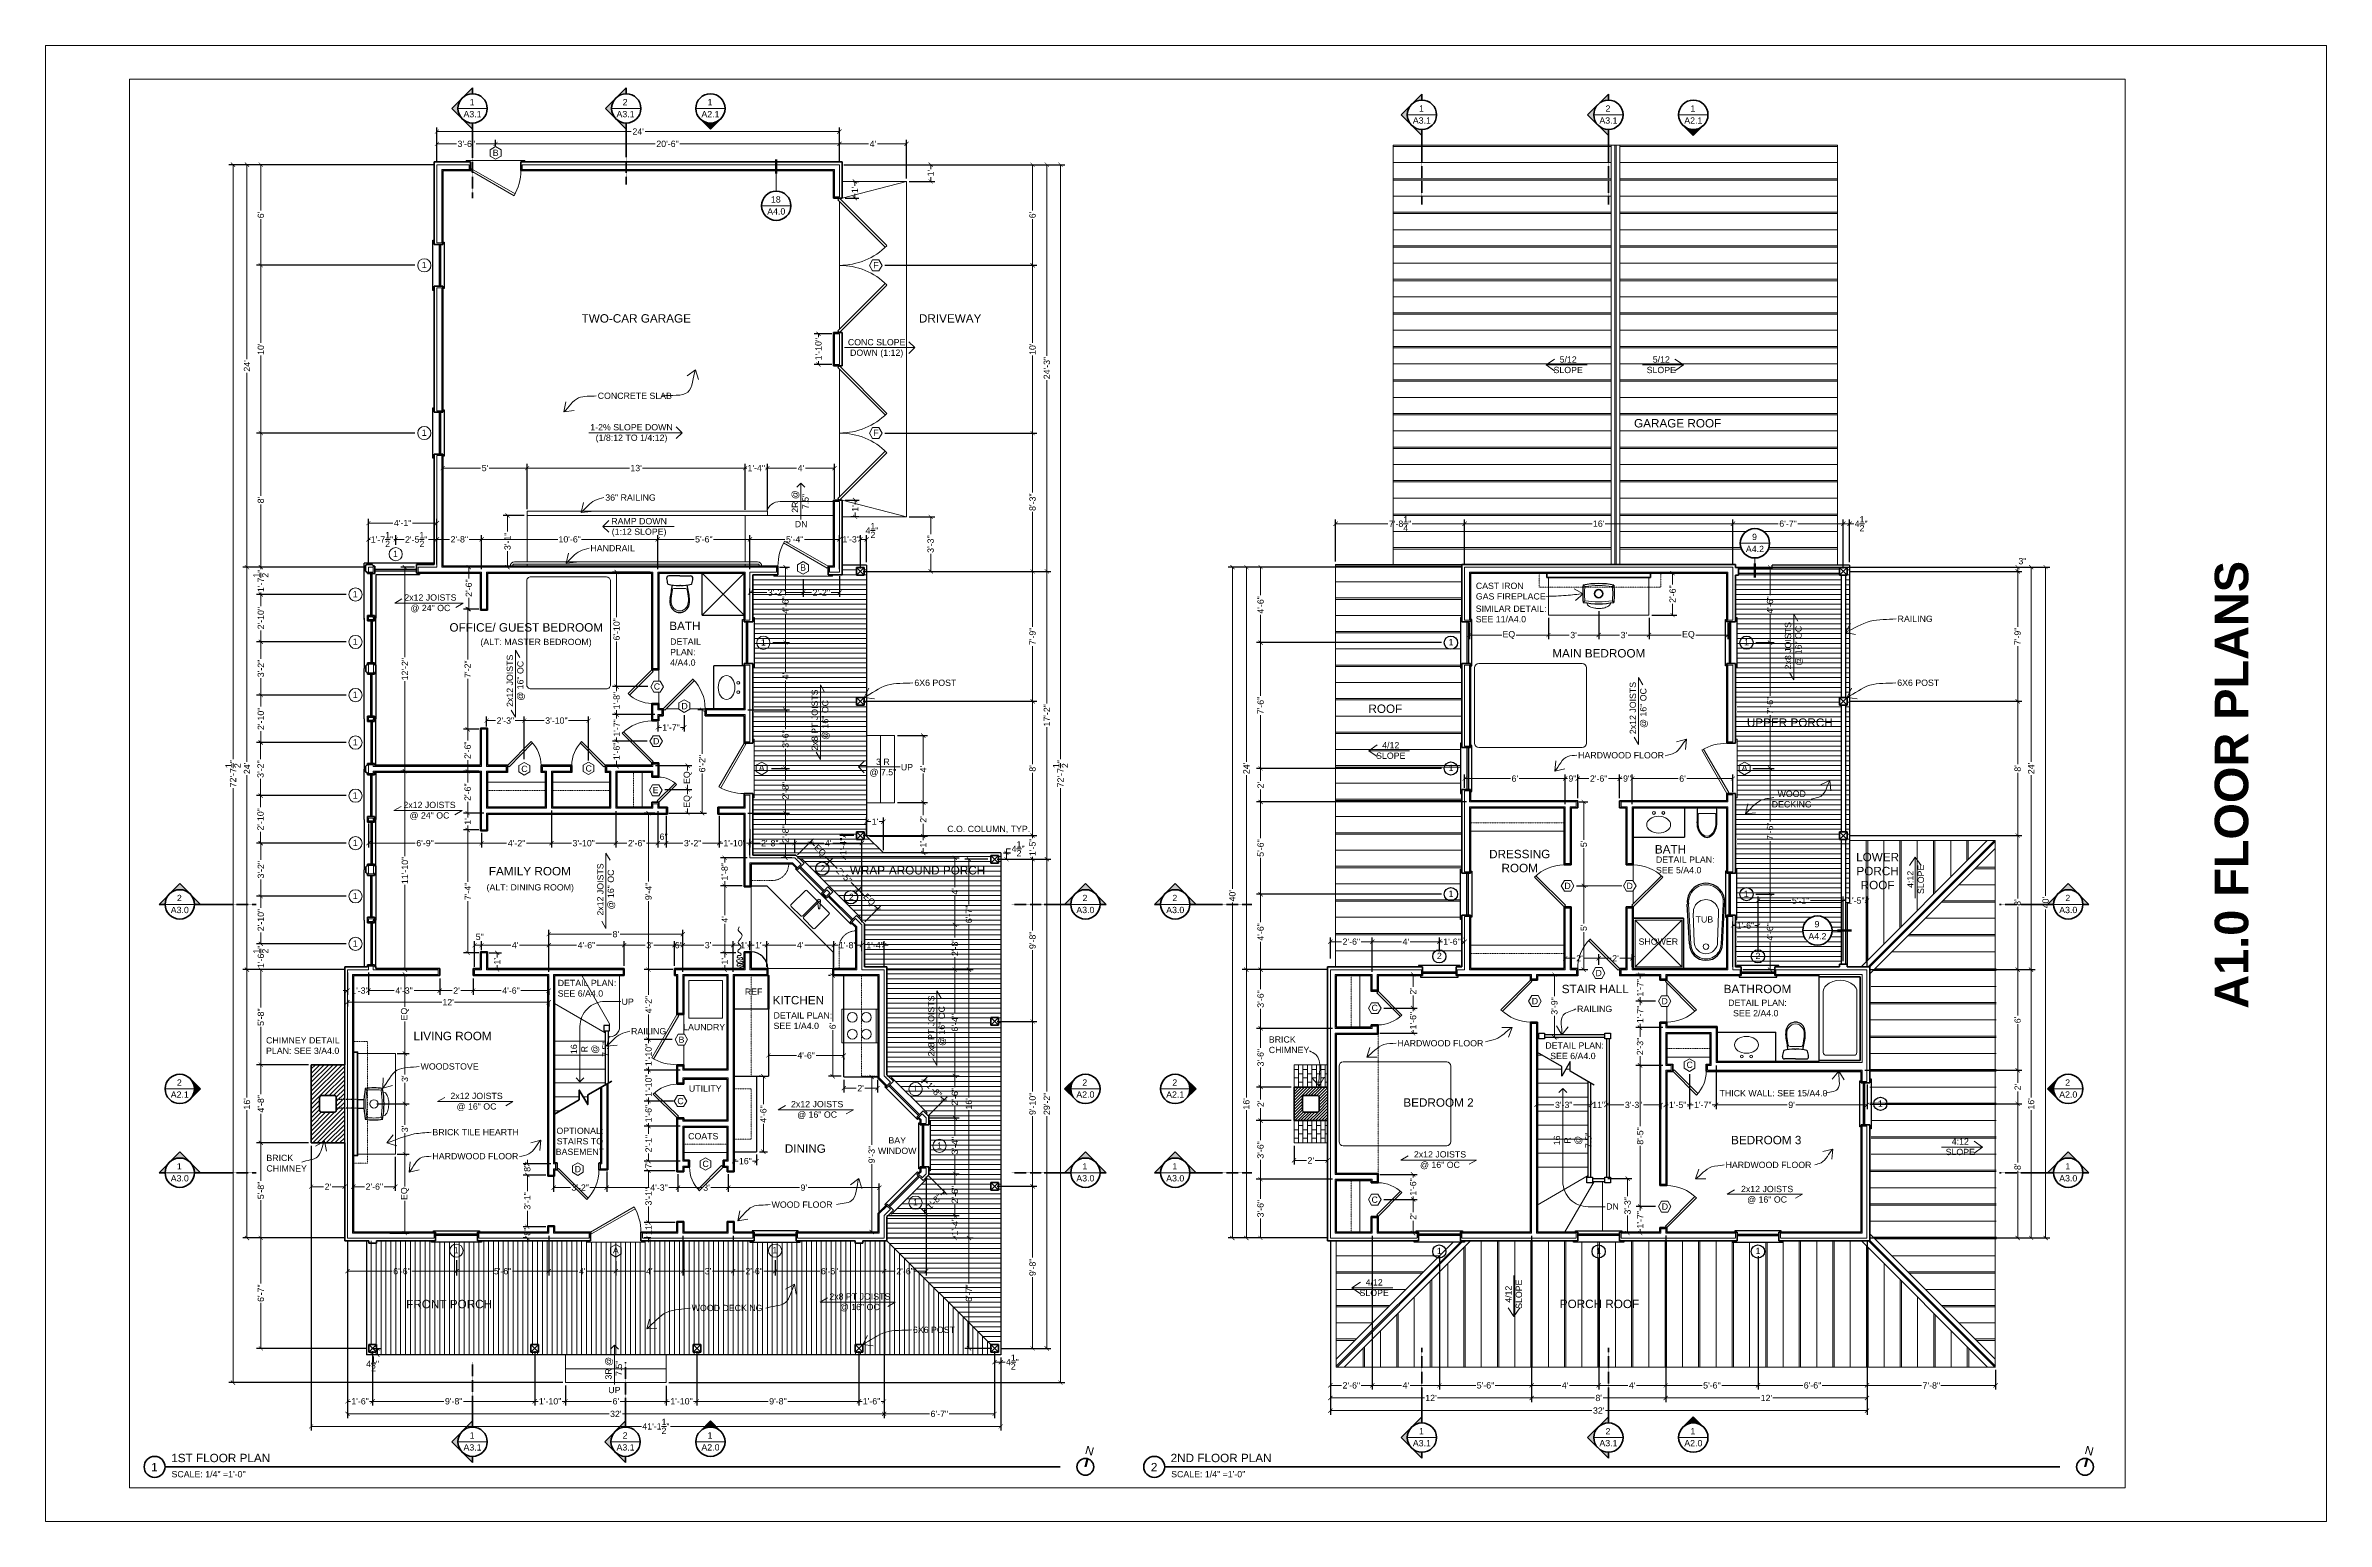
# Model space of a CAD drawing. Header units: inches. Extents: x -4969 to 16721, y 2489 to 24693.
# Drawn here: x 84 to 1716, y 6903 to 7959 of the extents above; entities that cross this region are included whole.
import ezdxf

# ---------------------------------------------------------------- set-up
doc = ezdxf.new("R2010")
doc.units = ezdxf.units.IN
doc.header["$MEASUREMENT"] = 0
for name, pattern in [('CENTER', [2, 1.25, -0.25, 0.25, -0.25]), ('DASHED', [0.75, 0.5, -0.25]), ('DASHED2', [0.375, 0.25, -0.125])]:
    doc.linetypes.add(name, pattern=pattern)
doc.layers.get('0').update_dxf_attribs({"lineweight": 5})
doc.layers.add('0-NPLT', color=1, linetype='Continuous', plot=False)
for name, color, linetype, lineweight in [('1', 1, 'Continuous', 9), ('2', 6, 'Continuous', 20), ('3', 3, 'Continuous', 30), ('4', 2, 'Continuous', 40), ('5', 4, 'Continuous', 50), ('A-DIMSx', 7, 'Continuous', 9), ('A-LINK', 7, 'Continuous', 40), ('A-SYMB', 7, 'Continuous', 20), ('A-TEXTx', 7, 'Continuous', 20), ('TB-11x17', 7, 'Continuous', 100)]:
    doc.layers.add(name, color=color, linetype=linetype, lineweight=lineweight)
doc.styles.get("Standard").update_dxf_attribs({"font": 'Arial.ttf'})
doc.dimstyles.get("Standard").update_dxf_attribs({"dimtxt": 3, "dimasz": 2, "dimexe": 0.03125, "dimexo": 0.0625, "dimgap": 0.03125, "dimtad": 0, "dimtoh": 1, "dimdec": 4, "dimlfac": 0.99985, "dimzin": 0, "dimdsep": 46, "dimlunit": 4, "dimtxsty": 'Standard', "dimblk": 'ARCHTICK', "dimblk1": 'ARCHTICK', "dimblk2": 'ARCHTICK', "dimcen": 0.09, "dimclrt": 256, "dimadec": 0, "dimazin": 0, "dimtfac": 1, "dimtdec": 4, "dimtofl": 0, "dimtmove": 0, "dimatfit": 3, "dimfxl": 1, "dimtolj": 1, "dimtzin": 0, "dimarcsym": 0})

msp = doc.modelspace()

# ---------------------------------------------------------------- texts
at = {"ltscale": 0.5, "insert": (1648.2865153, 7429.5387499), "char_height": 24, "attachment_point": 5, "rotation": 90}
msp.add_mtext('{\\fArial|b1|i0|c0|p34;A1.0 FLOOR PLANS}', dxfattribs=at)
at = {"ltscale": 0.1, "char_height": 6, "width": 11.15057809, "attachment_point": 5, "rotation": 345}
for insert in [(831.0295058, 6953.0506184), (1546.3209781, 6953.0506184)]:
    msp.add_mtext('{N}', dxfattribs=dict(at, insert=insert))
at = {"ltscale": 0.1, "char_height": 6}
for s, insert, width, attachment_point in [('{1}', (161.8899552, 6941.3156121), 11.15057809, 5), ('{1ST FLOOR PLAN}', (173.8849665, 6950.8824436), 79.721521148, 1), ('2', (877.1814275, 6941.3156121), 11.15057809, 5), ('{2ND FLOOR PLAN}', (889.0091148, 6950.8824436), 120.185148122, 1)]:
    msp.add_mtext(s, dxfattribs=dict(at, insert=insert, width=width, attachment_point=attachment_point))
at = {"layer": 'A-LINK', "color": 152, "ltscale": 0.1, "attachment_point": 5}
for s, insert, char_height, width in [('{1}', (389.1713286, 7918.0546411), 4.5, 9.771161836), ('2', (498.6663745, 7918.0546411), 4.5, 9.771161836), ('{1}', (559.4185519, 7918.0546411), 4.5, 9.771161836), ('{1}', (1068.4628009, 7913.4926683), 4.5, 9.771161836), ('2', (1201.9578468, 7913.4926683), 4.5, 9.771161836), ('{1}', (1262.7100242, 7913.4926683), 4.5, 9.771161836), ('{\\H0.75x;A3.1}', (389.4772139, 7909.4513259), 6, 9.85131083), ('{\\H0.75x;A3.1}', (498.9722598, 7909.4513259), 6, 9.85131083), ('{\\H0.75x;A2.1}', (559.7244373, 7909.4513259), 6, 9.85131083), ('{\\H0.75x;A3.1}', (1068.7686862, 7904.8893531), 6, 9.85131083), ('{\\H0.75x;A3.1}', (1202.2637321, 7904.8893531), 6, 9.85131083), ('{\\H0.75x;A2.1}', (1263.0159096, 7904.8893531), 6, 9.85131083), ('18', (606.5161973, 7848.4140418), 4.5, 9.771161836), ('{\\H0.75x;A4.0}', (606.8220827, 7839.8107266), 6, 9.85131083), ('9', (1306.7904285, 7606.9222712), 4.5, 9.771161836), ('{\\H0.75x;A4.2}', (1307.0963138, 7598.318956), 6, 9.85131083), ('2', (179.6970821, 7348.5680665), 4.5, 9.771161836), ('2', (827.6864562, 7348.5680665), 4.5, 9.771161836), ('2', (891.9885544, 7348.5680665), 4.5, 9.771161836), ('2', (1530.9779285, 7348.5680665), 4.5, 9.771161836), ('{\\H0.75x;A3.0}', (180.0029674, 7339.9647513), 6, 9.85131083), ('{\\H0.75x;A3.0}', (827.9923415, 7339.9647513), 6, 9.85131083), ('{\\H0.75x;A3.0}', (892.2944397, 7339.9647513), 6, 9.85131083), ('9', (1351.4799127, 7329.7996478), 4.5, 9.771161836), ('{\\H0.75x;A3.0}', (1531.2838138, 7339.9647513), 6, 9.85131083), ('{\\H0.75x;A4.2}', (1351.785798, 7321.1963326), 6, 9.85131083), ('2', (179.6864562, 7216.5129545), 4.5, 9.771161836), ('2', (827.5764703, 7216.5129545), 4.5, 9.771161836), ('2', (891.9779285, 7216.5129545), 4.5, 9.771161836), ('2', (1530.8679426, 7216.5129545), 4.5, 9.771161836), ('{\\H0.75x;A2.1}', (179.9923415, 7207.9096393), 6, 9.85131083), ('{\\H0.75x;A2.0}', (828.000857, 7207.9096393), 6, 9.85131083), ('{\\H0.75x;A2.1}', (892.2838138, 7207.9096393), 6, 9.85131083), ('{\\H0.75x;A2.0}', (1531.2923294, 7207.9096393), 6, 9.85131083), ('{\\H0.75x;A3.0}', (180.0029674, 7147.9647513), 6, 9.85131083), ('{1}', (179.6970821, 7156.5680665), 4.5, 9.771161836), ('{\\H0.75x;A3.0}', (827.9923415, 7147.9647513), 6, 9.85131083), ('{1}', (827.6864562, 7156.5680665), 4.5, 9.771161836), ('{\\H0.75x;A3.0}', (892.2944397, 7147.9647513), 6, 9.85131083), ('{1}', (891.9885544, 7156.5680665), 4.5, 9.771161836), ('{\\H0.75x;A3.0}', (1531.2838138, 7147.9647513), 6, 9.85131083), ('{1}', (1530.9779285, 7156.5680665), 4.5, 9.771161836), ('{1}', (1068.4628009, 6967.0442485), 4.5, 9.771161836), ('2', (1201.9578468, 6967.0442485), 4.5, 9.771161836), ('{1}', (1262.7100242, 6967.0442485), 4.5, 9.771161836), ('{\\H0.75x;A3.1}', (389.4772139, 6955.4409333), 6, 9.85131083), ('{1}', (389.1713286, 6964.0442485), 4.5, 9.771161836), ('{\\H0.75x;A3.1}', (498.9722598, 6955.4409333), 6, 9.85131083), ('2', (498.6663745, 6964.0442485), 4.5, 9.771161836), ('{\\H0.75x;A2.0}', (559.7244373, 6955.4409333), 6, 9.85131083), ('{1}', (559.4185519, 6964.0442485), 4.5, 9.771161836), ('{\\H0.75x;A3.1}', (1068.7686862, 6958.4409333), 6, 9.85131083), ('{\\H0.75x;A3.1}', (1202.2637321, 6958.4409333), 6, 9.85131083), ('{\\H0.75x;A2.0}', (1263.0159096, 6958.4409333), 6, 9.85131083)]:
    msp.add_mtext(s, dxfattribs=dict(at, insert=insert, char_height=char_height, width=width))
at = {"layer": 'A-TEXTx', "ltscale": 0.5}
for s, insert, char_height, width, attachment_point in [('{B}', (406.0607251, 7881.8173749), 4.5, 5.465913137, 5), ('{1}', (354.8653921, 7801.5163755), 4.5, 5.465913137, 5), ('{F}', (678.143806, 7801.4668208), 4.5, 5.465913137, 5), ('{TWO-CAR GARAGE}', (506.6391129, 7766.2991489), 6, 108.704797621, 2), ('{DRIVEWAY}', (731.2481594, 7766.2991489), 6, 69.993579029, 2), ('{GARAGE ROOF}', (1251.8027022, 7691.2802698), 6, 104.530359291, 2), ('{1}', (354.8653921, 7681.5163755), 4.5, 5.465913137, 5), ('{F}', (678.143806, 7681.4668208), 4.5, 5.465913137, 5), ('{1}', (334.3190334, 7594.7702044), 4.5, 5.465913137, 5), ('{B}', (625.9808009, 7585.0772715), 4.5, 5.465913137, 5), ('{1}', (305.5431228, 7565.9942938), 4.5, 5.465913137, 5), ('2x12 JOISTS \\P@ 24" OC', (359.3551897, 7565.843327), 4.5, 65.165552809, 2), ('{OFFICE/ GUEST BEDROOM}', (427.9115433, 7545.2127604), 6, 108.704797621, 2), ('{BATH}', (541.4345641, 7546.2954106), 6, 34.107782089, 2), ('{1}', (305.5431228, 7531.9942938), 4.5, 5.465913137, 5), ('{1}', (597.5829815, 7531.4930257), 4.5, 5.465913137, 5), ('{1}', (1089.6081716, 7531.6345311), 4.5, 5.465913137, 5), ('{MAIN BEDROOM}', (1195.3747349, 7526.6696834), 6, 104.530359291, 2), ('{1}', (1301.0679676, 7531.6345311), 4.5, 5.465913137, 5), ('{1}', (305.5431228, 7493.9942938), 4.5, 5.465913137, 5), ('{C}', (521.4301826, 7499.9012949), 4.5, 5.465913137, 5), ('{D}', (541.2112472, 7485.8652624), 4.5, 5.465913137, 5), ('{ROOF}', (1042.6380713, 7487.0153329), 6, 104.530359291, 2), ('{UPPER PORCH}', (1332.059827, 7477.0971366), 6, 79.143219554, 2), ('{1}', (305.5431228, 7459.9942938), 4.5, 5.465913137, 5), ('{D}', (520.8958674, 7460.7726238), 4.5, 5.465913137, 5), ('{C}', (426.6231787, 7440.939323), 4.5, 5.465913137, 5), ('{C}', (472.6231787, 7441.2457193), 4.5, 5.465913137, 5), ('{A}', (596.3779152, 7441.5772715), 4.5, 5.465913137, 5), ('{1}', (1089.6081716, 7441.6345311), 4.5, 5.465913137, 5), ('{A}', (1299.6693875, 7441.5772715), 4.5, 5.465913137, 5), ('E', (520.4676031, 7425.8154287), 4.5, 5.465913137, 5), ('{1}', (305.5431228, 7421.9942938), 4.5, 5.465913137, 5), ('2x12 JOISTS \\P@ 24" OC', (358.6983871, 7417.4106019), 4.5, 65.165552809, 2), ('{1}', (305.5431228, 7387.9942938), 4.5, 5.465913137, 5), ('{DRESSING ROOM}', (1138.787435, 7383.0311223), 6, 63.656590751, 2), ('BATH', (1246.6720849, 7386.3878126), 6, 42.072139748, 2), ('{LOWER PORCH ROOF}', (1394.8701002, 7380.8440361), 6, 53.3665646, 2), ('{FAMILY ROOM}', (430.5030812, 7370.7548601), 6, 104.530359291, 2), ('{2}', (640.0435631, 7369.8191015), 4.5, 5.465913137, 5), ('{WRAP-AROUND PORCH}', (707.8986741, 7371.409781), 6, 104.530359291, 2), ('{1}', (305.5431228, 7349.9942937), 4.5, 5.465913137, 5), ('{2}', (660.5496597, 7349.3130048), 4.5, 5.465913137, 5), ('{1}', (1089.6081716, 7351.6345311), 4.5, 5.465913137, 5), ('{D}', (1173.0478212, 7357.2768072), 4.5, 5.465913137, 5), ('{D}', (1217.4877142, 7357.2447957), 4.5, 5.465913137, 5), ('{1}', (1300.8210089, 7351.6345311), 4.5, 5.465913137, 5), ('{TUB}', (1270.9526232, 7335.5122305), 4.5, 30.017011487, 2), ('{1}', (305.5431228, 7315.9942937), 4.5, 5.465913137, 5), ('{SHOWER}', (1237.9894684, 7319.6271853), 4.5, 43.443701873, 2), ('{2}', (1081.293732, 7307.1781443), 4.5, 5.465913137, 5), ('{D}', (1195.2692467, 7294.8679406), 4.5, 5.465913137, 5), ('{2}', (1309.2937319, 7307.1781443), 4.5, 5.465913137, 5), ('{REF}', (584.3022561, 7283.8120144), 4.5, 8.371163944, 1), ('{STAIR HALL}', (1192.8437861, 7286.4779858), 6, 51.83963987, 2), ('{BATHROOM}', (1308.9209856, 7286.4779858), 6, 51.83963987, 2), ('{KITCHEN}', (622.6504535, 7278.4681733), 6, 104.530359291, 2), ('{C}', (1035.0412008, 7269.8847742), 4.5, 5.465913137, 5), ('{D}', (1149.6873397, 7274.8120302), 4.5, 5.465913137, 5), ('{D}', (1242.528322, 7274.7726238), 4.5, 5.465913137, 5), ('{LIVING ROOM}', (375.1973342, 7252.8336374), 6, 104.530359291, 2), ('B', (538.9940686, 7247.202585), 4.5, 5.465913137, 5), ('LAUNDRY', (540.1882832, 7258.489624), 4.5, 29.756868121, 1), ('{C}', (1260.4000197, 7229.186401), 4.5, 5.465913137, 5), ('{UTILITY}', (544.2913837, 7214.4983446), 4.5, 79.721521148, 1), ('{1}', (706.521126, 7212.1478263), 4.5, 5.465913137, 5), ('{2x12 JOISTS \\P@ 16" OC}', (392.3666155, 7209.1725374), 4.5, 65.165552809, 2), ('{C}', (538.2969567, 7203.2447957), 4.5, 5.465913137, 5), ('{2x12 JOISTS \\P@ 16" OC}', (636.0736194, 7203.3483733), 4.5, 65.165552809, 2), ('{BEDROOM 2}', (1080.6783451, 7205.2136328), 6, 104.530359291, 2), ('{1}', (1396.8744538, 7201.4647193), 4.5, 5.465913137, 5), ('{COATS}', (543.7705463, 7180.3590855), 4.5, 79.721521148, 1), ('{DINING}', (627.6149613, 7172.2493148), 6, 104.530359291, 2), ('{BAY WINDOW}', (693.3715758, 7177.4247784), 4.5, 15.683812874, 2), ('{1}', (723.5829815, 7171.4930257), 4.5, 5.465913137, 5), ('{2x12 JOISTS \\P@ 16" OC}', (1081.7452352, 7167.3920736), 4.5, 65.165552809, 2), ('{BEDROOM 3}', (1315.1763469, 7178.3589307), 6, 104.530359291, 2), ('{4:12 SLOPE}', (1454.0462306, 7170.5563648), 4.5, 1.263313, 5), ('D', (464.8389659, 7154.5831304), 4.5, 5.465913137, 5), ('{C}', (556.2873125, 7158.3037116), 4.5, 5.465913137, 5), ('{1}', (706.4232726, 7130.8432898), 4.5, 5.465913137, 5), ('{C}', (1035.0412008, 7132.6646568), 4.5, 5.465913137, 5), ('{2x12 JOISTS \\P@ 16" OC}', (1315.808148, 7142.5966829), 4.5, 43.443701873, 2), ('{D}', (1242.7091352, 7127.7768072), 4.5, 5.465913137, 5), ('{1}', (377.711075, 7096.6015117), 4.5, 5.465913137, 5), ('{A}', (491.986067, 7096.4815731), 4.5, 5.465913137, 5), ('{1}', (605.7520894, 7096.6015117), 4.5, 5.465913137, 5), ('{1}', (1081.2942053, 7096.024879), 4.5, 5.465913137, 5), ('{1}', (1195.2942053, 7096.024879), 4.5, 5.465913137, 5), ('{1}', (1309.2942053, 7096.024879), 4.5, 5.465913137, 5), ('{4/12 SLOPE}', (1034.6560337, 7069.7560372), 4.5, 1.263313, 5), ('{FRONT PORCH}', (372.7404946, 7061.0109051), 6, 104.530359291, 2), ('{2x8 PT JOISTS \\P@ 16" OC}', (666.6310234, 7065.6611387), 4.5, 65.165552809, 2), ('{PORCH ROOF}', (1195.8579839, 7061.132534), 6, 104.530359291, 2)]:
    msp.add_mtext(s, dxfattribs=dict(at, insert=insert, char_height=char_height, width=width, attachment_point=attachment_point))
at = {"layer": 'A-TEXTx', "ltscale": 0.25, "char_height": 4.5}
for s, insert, width, attachment_point in [('{CONC SLOPE\\PDOWN (1:12)}', (678.6549291, 7748.5192022), 61.79563761, 2), ('{1-2% SLOPE DOWN\\P(1/8:12 TO 1/4:12)}', (503.2510343, 7687.6786611), 61.79563761, 2), ('CAST IRON\\PGAS FIREPLACE', (1107.4005039, 7568.1345169), 49.285129604, 4), ('{3 R \\P@ 7.5"}', (683.1103185, 7448.311988), 31.621656685, 2), ('{UP}', (700.3173223, 7444.4158953), 14.463659429, 2), ('{C.O. COLUMN, TYP.}', (758.8264256, 7400.2447821), 59.611120042, 2), ('{UP}', (500.4818109, 7272.0780134), 14.463659429, 8), ('OPTIONAL:\\PSTAIRS TO\\PBASEMENT', (466.2871296, 7174.4852047), 58.413158896, 5), ('{DN}', (1205.1977668, 7130.0883859), 9.642439619, 2), ('{UP}', (490.9932441, 6998.7724575), 9.642439619, 2)]:
    msp.add_mtext(s, dxfattribs=dict(at, insert=insert, width=width, attachment_point=attachment_point))
at = {"layer": 'A-TEXTx', "char_height": 4.5, "width": 0.842208666, "attachment_point": 5}
for s, insert in [('5/12 SLOPE', (1173.4720938, 7730.1135777)), ('5/12 SLOPE', (1240.1088451, 7730.1135777)), ('4/12 SLOPE', (1046.5056205, 7454.1135777))]:
    msp.add_mtext(s, dxfattribs=dict(at, insert=insert))
at = {"layer": 'A-TEXTx', "ltscale": 0.25, "char_height": 4.5}
for s, insert, attachment_point in [('{CONCRETE SLAB}', (479.0472561, 7707.909364), 4), ('{36" RAILING}', (484.4667129, 7635.0901436), 4), ('RAMP DOWN\\P(1:12 SLOPE)', (508.66504, 7620.4559706), 2), ('DN', (624.6050367, 7613.8690789), 8), ('{HANDRAIL}', (473.8384491, 7598.848008), 4), ('RAILING', (1409.166935, 7548.3221057), 4), ('\\pi-13.5,l18,t18;(ALT: MASTER BEDROOM)', (390.5894876, 7531.1288455), 4), ('{6X6 POST}', (705.6254627, 7502.5721057), 4), ('{6X6 POST}', (1408.916935, 7502.5721057), 4), ('{HARDWOOD FLOOR}', (1180.5695958, 7450.6733544), 4), ('WOOD\\PDECKING', (1333.4223265, 7419.3384514), 5), ('{(ALT: DINING ROOM)}', (399.5127323, 7355.5184255), 4), ('{RAILING}', (1179.8447467, 7269.1892827), 4), ('{RAILING}', (502.9268075, 7253.2087859), 4), ('{HARDWOOD FLOOR}', (1051.3054319, 7244.6119478), 4), ('{WOODSTOVE}', (352.2960089, 7228.0271181), 4), ('BRICK TILE HEARTH', (360.790069, 7180.9847935), 4), ('{BRICK \\PCHIMNEY}', (241.9639511, 7158.8036524), 4), ('{HARDWOOD FLOOR}', (360.790069, 7163.7857408), 4), ('{HARDWOOD FLOOR}', (1286.0758388, 7157.5519837), 4), ('{WOOD FLOOR}', (603.4631719, 7129.1363037), 4), ('{WOOD DECKING}', (546.3056345, 7055.185849), 4), ('{6X6 POST}', (704.6254627, 7039.5721057), 4)]:
    msp.add_mtext(s, dxfattribs=dict(at, insert=insert, attachment_point=attachment_point))
at = {"layer": 'A-TEXTx', "ltscale": 0.25, "char_height": 4.5, "attachment_point": 2, "rotation": 90}
for s, insert, width in [('{2R @ 7.5"}', (617.9539563, 7632.2867292), 21.081104456), ('{16 R @ 7.5"}', (459.7519044, 7240.3804683), 0.265257455), ('{16 R @ 7.5"}', (1163.1704803, 7175.1191321), 0.397886182), ('{3R @ 7.5"}', (484.4800965, 7012.0449833), 21.081104456)]:
    msp.add_mtext(s, dxfattribs=dict(at, insert=insert, width=width))
at = {"layer": 'A-TEXTx', "color": 152, "ltscale": 0.25, "char_height": 4.5, "attachment_point": 4}
for s, insert in [('SIMILAR DETAIL: \\PSEE 11/A4.0', (1107.3243901, 7551.8032855)), ('DETAIL\\PPLAN: \\P4/A4.0', (530.8847592, 7524.5076569)), ('DETAIL PLAN: \\PSEE 5/A4.0', (1236.2701729, 7372.2349369)), ('DETAIL PLAN: \\PSEE 6/A4.0', (450.4365639, 7283.9976351)), ('DETAIL PLAN: \\PSEE 1/A4.0', (604.8804483, 7260.7959308)), ('DETAIL PLAN: \\P  SEE 2/A4.0', (1287.9644259, 7269.838861)), ('CHIMNEY DETAIL\\PPLAN: SEE 3/A4.0', (241.7266242, 7242.9535332)), ('DETAIL PLAN: \\P  SEE 6/A4.0', (1157.1011651, 7239.2533982)), ('THICK WALL: SEE 15/A4.0', (1281.7953391, 7208.8209818))]:
    msp.add_mtext(s, dxfattribs=dict(at, insert=insert))
at = {"layer": 'A-TEXTx', "ltscale": 0.5, "char_height": 4.5, "rotation": 90}
for s, insert, width, attachment_point in [('{2x8 JOISTS \\P@ 16" OC}', (1328.5166417, 7529.0831694), 65.165552809, 2), ('{2x12 JOISTS \\P@ 16" OC}', (413.9259168, 7504.0009158), 65.165552809, 2), ('{2x8 PT JOISTS \\P@ 16" OC}', (632.0804282, 7475.9780831), 65.165552809, 2), ('{2x12 JOISTS \\P@ 16" OC}', (1217.4870263, 7484.5173198), 65.165552809, 2), ('{2x12 JOISTS \\P@ 16" OC}', (478.672055, 7354.6734753), 65.165552809, 2), ('{4:12 SLOPE}', (1422.0824675, 7361.9248004), 1.263313, 5), ('{2x8 PT JOISTS \\P@ 16" OC}', (715.4485821, 7256.978084), 65.165552809, 2), ('{4/12 SLOPE}', (1134.4756386, 7065.081989), 1.263313, 5)]:
    msp.add_mtext(s, dxfattribs=dict(at, insert=insert, width=width, attachment_point=attachment_point))
at = {"layer": 'A-TEXTx', "ltscale": 0.1, "insert": (959.2501476, 7243.5489746), "char_height": 4.5, "attachment_point": 4}
msp.add_mtext('{BRICK\\PCHIMNEY}', dxfattribs=at)
at = {"layer": 'TB-11x17', "ltscale": 0.5, "char_height": 4.5, "width": 73.076179956, "attachment_point": 1}
for insert in [(174.1149925, 6938.5331228), (889.4064648, 6938.5331228)]:
    msp.add_mtext('\\A1;SCALE: 1/4" =1\'-0"', dxfattribs=dict(at, insert=insert))

# ---------------------------------------------------------------- blocks, each defined once
blk = doc.blocks.new('window plan 24')
at = {"layer": '1'}
for p, q in [((181.7, 1833.3), (181.7, 1836.8)), ((207.2, 1833.3), (207.2, 1836.8))]:
    blk.add_line(p, q, dxfattribs=at)
at = {"layer": '3'}
for p, q in [((209.4, 1839.8), (179.4, 1839.8)), ((179.4, 1839.8), (179.4, 1838.8)), ((180.9, 1832.5), (180.9, 1831.5)), ((180.9, 1831.5), (207.9, 1831.5)), ((206.4, 1835), (182.4, 1835)), ((206.4, 1834), (182.4, 1834)), ((207.9, 1831.5), (207.9, 1832.5)), ((209.4, 1838.8), (209.4, 1839.8))]:
    blk.add_line(p, q, dxfattribs=at)
at = {"layer": '5'}
for p, q in [((182.4, 1832.5), (182.4, 1838.8)), ((206.4, 1832.5), (206.4, 1838.8))]:
    blk.add_line(p, q, dxfattribs=at)
blk = doc.blocks.new('window plan 30')
at = {"layer": '1'}
for p, q in [((181.7, 1684.3), (181.7, 1680.8)), ((213.7, 1684.3), (213.7, 1680.8))]:
    blk.add_line(p, q, dxfattribs=at)
at = {"layer": '3'}
for p, q in [((181.2, 1685), (181.2, 1686)), ((181.2, 1686), (214.2, 1686)), ((212.7, 1683.5), (182.7, 1683.5)), ((212.7, 1682.5), (182.7, 1682.5)), ((214.2, 1686), (214.2, 1685)), ((179.7, 1677.8), (179.7, 1678.8)), ((215.7, 1677.8), (179.7, 1677.8)), ((215.7, 1678.8), (215.7, 1677.8))]:
    blk.add_line(p, q, dxfattribs=at)
at = {"layer": '5'}
for p, q in [((182.7, 1685), (182.7, 1678.8)), ((212.7, 1685), (212.7, 1678.8))]:
    blk.add_line(p, q, dxfattribs=at)
blk = doc.blocks.new('door plan 30')
at = {"layer": '1'}
for p, q in [((362.7, 1685.3), (359.2, 1685.3)), ((363.4, 1684.3), (362.4, 1683.2)), ((362.4, 1683.2), (383.6, 1662)), ((363.4, 1684.3), (384.7, 1663)), ((362.7, 1653.3), (359.2, 1653.3))]:
    blk.add_line(p, q, dxfattribs=at)
blk.add_arc((363.4, 1684.3), 30, 270, 315, dxfattribs=at)
at = {"layer": '5'}
for p, q in [((358.4, 1684.3), (363.4, 1684.3)), ((358.4, 1654.3), (363.4, 1654.3))]:
    blk.add_line(p, q, dxfattribs=at)
blk = doc.blocks.new('door plan 24')
at = {"layer": '1'}
for p, q in [((356.8, 1360.4), (360.3, 1360.4)), ((356.1, 1335.4), (339.1, 1352.4)), ((357.1, 1336.5), (340.1, 1353.4)), ((356.1, 1335.4), (357.1, 1336.5)), ((356.8, 1334.4), (360.3, 1334.4))]:
    blk.add_line(p, q, dxfattribs=at)
blk.add_arc((356.1, 1335.4), 24, 90, 135, dxfattribs=at)
at = {"layer": '5'}
for p, q in [((361.1, 1359.4), (356.1, 1359.4)), ((361.1, 1335.4), (356.1, 1335.4))]:
    blk.add_line(p, q, dxfattribs=at)
blk = doc.blocks.new('Woodstove Jotul F3 Plan')
at = {"layer": '1'}
for p, q in [((9529.1, 380.7), (9527.9, 381.8)), ((9548.7, 380.7), (9549.9, 381.8)), ((9527.9, 369.4), (9529.1, 370.5)), ((9548.7, 370.5), (9549.9, 369.4))]:
    blk.add_line(p, q, dxfattribs=at)
blk.add_circle((9538.9, 375.6), 2.95, dxfattribs=at)
blk.add_open_spline([(9530.4, 368.9), (9530.5, 368.5), (9530.9, 367.5), (9532.9, 365.9), (9535.7, 365.3), (9538.8, 364.9), (9541.8, 365.1), (9544.7, 365.9), (9547, 367.4), (9547.4, 368.6), (9547.5, 368.9)], degree=3, knots=[0, 0, 0, 0, 1.420534, 3.233125, 7.214587, 9.701964, 12.596585, 16.203253, 18.971369, 20.008624, 20.008624, 20.008624, 20.008624], dxfattribs=at)
at = {"layer": '2'}
for centre, radius, start, end in [((9577.9, 375.7), 49.1, 174.1354, 186.0181), ((9539, 323.2), 58.3, 80.396, 99.7565), ((9498.1, 375.6), 50.9, 354.2677, 5.7323), ((9538.9, 428.9), 59.2, 260.4828, 279.5306)]:
    blk.add_arc(centre, radius, start, end, dxfattribs=at)
at = {"layer": '3'}
for centre, radius, start, end in [((9579.3, 375.6), 51.8, 173.0983, 186.9017), ((9538.9, 321.8), 61, 79.6111, 100.3889), ((9498.2, 375.6), 52.1, 353.149, 6.851), ((9538.9, 429.4), 61, 259.6111, 280.3889)]:
    blk.add_arc(centre, radius, start, end, dxfattribs=at)
blk = doc.blocks.new('TOILET round TOTO top')
at = {"layer": '1', "linetype": 'Continuous'}
for p, q in [((20656.1, 1801.4), (20656.1, 1793)), ((20663.3, 1803.4), (20664.9, 1803.5)), ((20663.3, 1791), (20664.9, 1791))]:
    blk.add_line(p, q, dxfattribs=at)
for centre, radius, start, end in [((20657.1, 1801.4), 1, 100.0541, 180), ((20701.9, 1548.9), 257.5, 98.6329, 100.0541), ((20664.9, 1794.6), 8.87, 57.5383, 90), ((20666.5, 1797.2), 5.72, 0, 57.5383), ((20666.5, 1797.2), 5.72, 302.4617, 0), ((20657.1, 1793), 1, 180, 259.8423), ((20691.5, 1985.1), 196.1, 259.8423, 261.7135), ((20664.9, 1799.9), 8.87, 270, 302.4617)]:
    blk.add_arc(centre, radius, start, end, dxfattribs=at)
at = {"layer": '3', "linetype": 'Continuous'}
for p, q in [((20647.2, 1797.2), (20647.2, 1805)), ((20647.2, 1797.2), (20647.2, 1789.4)), ((20654.1, 1797.8), (20654.1, 1797.2)), ((20654.1, 1796.7), (20654.1, 1797.2))]:
    blk.add_line(p, q, dxfattribs=at)
at = {"layer": '3', "linetype": 'DASHED'}
blk.add_line((20647.2, 1797.2), (20647.2, 1797.2), dxfattribs=at)
blk.add_line((20647.2, 1797.2), (20647.2, 1797.2), dxfattribs=at)
at = {"layer": '3', "linetype": 'Continuous'}
for centre, radius, start, end in [((20648.7, 1805), 1.57, 82.8564, 180), ((20645.5, 1779.3), 27.6, 74.7214, 82.8564), ((20652.6, 1805.3), 0.591, 14.0755, 74.7214), ((20622.6, 1797.8), 31.5, 0, 14.0755), ((20622.6, 1796.7), 31.5, 345.9245, 0), ((20691.5, 1609.4), 196.9, 98.2539, 101.0651), ((20665, 1792.5), 11.8, 70.8883, 98.2539), ((20666.6, 1797.2), 6.81, 0, 70.8883), ((20666.6, 1797.2), 6.81, 289.1117, 0), ((20648.7, 1789.4), 1.57, 180, 277.1436), ((20645.5, 1815.2), 27.6, 277.1436, 285.2786), ((20652.6, 1789.2), 0.591, 285.2786, 345.9245), ((20691.5, 1985.1), 196.9, 258.9349, 261.7461), ((20665, 1802), 11.8, 261.7461, 289.1117)]:
    blk.add_arc(centre, radius, start, end, dxfattribs=at)
blk = doc.blocks.new('_ArchTick')
at = {"color": 0, "linetype": 'ByBlock', "lineweight": 0, "const_width": 0.15}
blk.add_lwpolyline([(-0.5, -0.5), (0.5, 0.5)], dxfattribs=at)
blk = doc.blocks.new('*D21')
at = {"layer": 'A-DIMSx', "color": 0, "lineweight": -2, "ltscale": 0.1, "transparency": 16777216}
for p, q in [((315, 7295.3), (315, 7279.3)), ((366, 7291), (366, 7279.3))]:
    blk.add_line(p, q, dxfattribs=at)
at = {"layer": 'A-DIMSx', "color": 0, "lineweight": 5, "ltscale": 0.1, "transparency": 16777216}
for p, q in [((315, 7282.3), (333.4, 7282.3)), ((366, 7282.3), (347.6, 7282.3))]:
    blk.add_line(p, q, dxfattribs=at)
at = {"layer": 'Defpoints', "color": 0, "ltscale": 0.1, "transparency": 16777216}
for p in [(315, 7297.3), (366, 7293), (366, 7282.3)]:
    blk.add_point(p, dxfattribs=at)
at = {"layer": 'A-DIMSx', "color": 0, "lineweight": 5, "ltscale": 0.1, "transparency": 16777216, "xscale": 3, "yscale": 3, "zscale": 3, "rotation": 180}
blk.add_blockref('_ArchTick', (315, 7282.3), dxfattribs=at)
at = {"layer": 'A-DIMSx', "color": 0, "lineweight": 5, "ltscale": 0.1, "transparency": 16777216, "xscale": 3, "yscale": 3, "zscale": 3}
blk.add_blockref('_ArchTick', (366, 7282.3), dxfattribs=at)
at = {"layer": 'A-DIMSx', "ltscale": 0.1, "transparency": 16777216, "insert": (340.5, 7282.3), "char_height": 4.5, "attachment_point": 5}
blk.add_mtext('\\A1;4\'-3"', dxfattribs=at)
blk = doc.blocks.new('*D22')
at = {"layer": 'A-DIMSx', "color": 0, "lineweight": -2, "ltscale": 0.1, "transparency": 16777216}
for p, q in [((390, 7291), (390, 7279.3)), ((444, 7282.2), (444, 7279.3))]:
    blk.add_line(p, q, dxfattribs=at)
at = {"layer": 'A-DIMSx', "color": 0, "lineweight": 5, "ltscale": 0.1, "transparency": 16777216}
for p, q in [((390, 7282.3), (409.9, 7282.3)), ((444, 7282.3), (424.1, 7282.3))]:
    blk.add_line(p, q, dxfattribs=at)
at = {"layer": 'Defpoints', "color": 0, "ltscale": 0.1, "transparency": 16777216}
for p in [(390, 7293), (444, 7284.2), (444, 7282.3)]:
    blk.add_point(p, dxfattribs=at)
at = {"layer": 'A-DIMSx', "color": 0, "lineweight": 5, "ltscale": 0.1, "transparency": 16777216, "xscale": 3, "yscale": 3, "zscale": 3, "rotation": 180}
blk.add_blockref('_ArchTick', (390, 7282.3), dxfattribs=at)
at = {"layer": 'A-DIMSx', "color": 0, "lineweight": 5, "ltscale": 0.1, "transparency": 16777216, "xscale": 3, "yscale": 3, "zscale": 3}
blk.add_blockref('_ArchTick', (444, 7282.3), dxfattribs=at)
at = {"layer": 'A-DIMSx', "ltscale": 0.1, "transparency": 16777216, "insert": (417, 7282.3), "char_height": 4.5, "attachment_point": 5}
blk.add_mtext('\\A1;4\'-6"', dxfattribs=at)
blk = doc.blocks.new('*D23')
at = {"layer": 'A-DIMSx', "color": 0, "lineweight": -2, "ltscale": 0.1, "transparency": 16777216}
for p, q in [((444, 7301.8), (444, 7317.8)), ((498, 7301.3), (498, 7317.8))]:
    blk.add_line(p, q, dxfattribs=at)
at = {"layer": 'A-DIMSx', "color": 0, "lineweight": 5, "ltscale": 0.1, "transparency": 16777216}
for p, q in [((444, 7314.8), (463.9, 7314.8)), ((498, 7314.8), (478.1, 7314.8))]:
    blk.add_line(p, q, dxfattribs=at)
at = {"layer": 'Defpoints', "color": 0, "ltscale": 0.1, "transparency": 16777216}
for p in [(498, 7314.8), (444, 7299.8), (498, 7299.3)]:
    blk.add_point(p, dxfattribs=at)
at = {"layer": 'A-DIMSx', "color": 0, "lineweight": 5, "ltscale": 0.1, "transparency": 16777216, "xscale": 3, "yscale": 3, "zscale": 3, "rotation": 180}
blk.add_blockref('_ArchTick', (444, 7314.8), dxfattribs=at)
at = {"layer": 'A-DIMSx', "color": 0, "lineweight": 5, "ltscale": 0.1, "transparency": 16777216, "xscale": 3, "yscale": 3, "zscale": 3}
blk.add_blockref('_ArchTick', (498, 7314.8), dxfattribs=at)
at = {"layer": 'A-DIMSx', "ltscale": 0.1, "transparency": 16777216, "insert": (471, 7314.8), "char_height": 4.5, "attachment_point": 5}
blk.add_mtext('\\A1;4\'-6"', dxfattribs=at)
blk = doc.blocks.new('*D24')
at = {"layer": 'A-DIMSx', "color": 0, "lineweight": -2, "ltscale": 0.1, "transparency": 16777216}
for p, q in [((300, 7275.8), (300, 7271)), ((444, 7274.8), (444, 7271))]:
    blk.add_line(p, q, dxfattribs=at)
at = {"layer": 'A-DIMSx', "color": 0, "lineweight": 5, "ltscale": 0.1, "transparency": 16777216}
for p, q in [((300, 7274), (367.4, 7274)), ((444, 7274), (376.6, 7274))]:
    blk.add_line(p, q, dxfattribs=at)
at = {"layer": 'Defpoints', "color": 0, "ltscale": 0.1, "transparency": 16777216}
for p in [(300, 7277.8), (444, 7276.8), (444, 7274)]:
    blk.add_point(p, dxfattribs=at)
at = {"layer": 'A-DIMSx', "color": 0, "lineweight": 5, "ltscale": 0.1, "transparency": 16777216, "xscale": 3, "yscale": 3, "zscale": 3, "rotation": 180}
blk.add_blockref('_ArchTick', (300, 7274), dxfattribs=at)
at = {"layer": 'A-DIMSx', "color": 0, "lineweight": 5, "ltscale": 0.1, "transparency": 16777216, "xscale": 3, "yscale": 3, "zscale": 3}
blk.add_blockref('_ArchTick', (444, 7274), dxfattribs=at)
at = {"layer": 'A-DIMSx', "ltscale": 0.1, "transparency": 16777216, "insert": (372, 7274), "char_height": 4.5, "attachment_point": 5}
blk.add_mtext("\\A1;12'", dxfattribs=at)
blk = doc.blocks.new('*D25')
at = {"layer": 'A-DIMSx', "color": 0, "lineweight": -2, "ltscale": 0.1, "transparency": 16777216}
for p, q in [((686, 7297.3), (747.7, 7297.3)), ((686, 7105.3), (747.7, 7105.3))]:
    blk.add_line(p, q, dxfattribs=at)
at = {"layer": 'A-DIMSx', "color": 0, "lineweight": 5, "ltscale": 0.1, "transparency": 16777216}
for p, q in [((744.7, 7297.3), (744.7, 7205.9)), ((744.7, 7105.3), (744.7, 7196.7))]:
    blk.add_line(p, q, dxfattribs=at)
at = {"layer": 'Defpoints', "color": 0, "ltscale": 0.1, "transparency": 16777216}
for p in [(684, 7297.3), (684, 7105.3), (744.7, 7105.3)]:
    blk.add_point(p, dxfattribs=at)
at = {"layer": 'A-DIMSx', "color": 0, "lineweight": 5, "ltscale": 0.1, "transparency": 16777216, "xscale": 3, "yscale": 3, "zscale": 3}
for p, rotation in [((744.7, 7297.3), 90), ((744.7, 7105.3), 270)]:
    blk.add_blockref('_ArchTick', p, dxfattribs=dict(at, rotation=rotation))
at = {"layer": 'A-DIMSx', "ltscale": 0.1, "transparency": 16777216, "insert": (744.7, 7201.3), "char_height": 4.5, "attachment_point": 5, "rotation": 90}
blk.add_mtext("\\A1;16'", dxfattribs=at)
blk = doc.blocks.new('*D26')
at = {"layer": 'A-DIMSx', "color": 0, "lineweight": -2, "ltscale": 0.1, "transparency": 16777216}
for p, q in [((298, 7297.3), (235, 7297.3)), ((272, 7229.3), (235, 7229.3))]:
    blk.add_line(p, q, dxfattribs=at)
at = {"layer": 'A-DIMSx', "color": 0, "lineweight": 5, "ltscale": 0.1, "transparency": 16777216}
for p, q in [((238, 7297.3), (238, 7270.3)), ((238, 7229.3), (238, 7256.3))]:
    blk.add_line(p, q, dxfattribs=at)
at = {"layer": 'Defpoints', "color": 0, "ltscale": 0.1, "transparency": 16777216}
for p in [(300, 7297.3), (238, 7229.3), (274, 7229.3)]:
    blk.add_point(p, dxfattribs=at)
at = {"layer": 'A-DIMSx', "color": 0, "lineweight": 5, "ltscale": 0.1, "transparency": 16777216, "xscale": 3, "yscale": 3, "zscale": 3}
for p, rotation in [((238, 7297.3), 90), ((238, 7229.3), 270)]:
    blk.add_blockref('_ArchTick', p, dxfattribs=dict(at, rotation=rotation))
at = {"layer": 'A-DIMSx', "ltscale": 0.1, "transparency": 16777216, "insert": (238, 7263.3), "char_height": 4.5, "attachment_point": 5, "rotation": 90}
blk.add_mtext('\\A1;5\'-8"', dxfattribs=at)
blk = doc.blocks.new('*D27')
at = {"layer": 'A-DIMSx', "color": 0, "lineweight": -2, "ltscale": 0.1, "transparency": 16777216}
for p, q in [((272, 7229.3), (235, 7229.3)), ((272, 7173.3), (235, 7173.3))]:
    blk.add_line(p, q, dxfattribs=at)
at = {"layer": 'A-DIMSx', "color": 0, "lineweight": 5, "ltscale": 0.1, "transparency": 16777216}
for p, q in [((238, 7229.3), (238, 7208.3)), ((238, 7173.3), (238, 7194.2))]:
    blk.add_line(p, q, dxfattribs=at)
at = {"layer": 'Defpoints', "color": 0, "ltscale": 0.1, "transparency": 16777216}
for p in [(274, 7229.3), (238, 7173.3), (274, 7173.3)]:
    blk.add_point(p, dxfattribs=at)
at = {"layer": 'A-DIMSx', "color": 0, "lineweight": 5, "ltscale": 0.1, "transparency": 16777216, "xscale": 3, "yscale": 3, "zscale": 3}
for p, rotation in [((238, 7229.3), 90), ((238, 7173.3), 270)]:
    blk.add_blockref('_ArchTick', p, dxfattribs=dict(at, rotation=rotation))
at = {"layer": 'A-DIMSx', "ltscale": 0.1, "transparency": 16777216, "insert": (238, 7201.3), "char_height": 4.5, "attachment_point": 5, "rotation": 90}
blk.add_mtext('\\A1;4\'-8"', dxfattribs=at)
blk = doc.blocks.new('*D28')
at = {"layer": 'A-DIMSx', "color": 0, "lineweight": -2, "ltscale": 0.1, "transparency": 16777216}
for p, q in [((272, 7173.3), (235, 7173.3)), ((298, 7105.3), (235, 7105.3))]:
    blk.add_line(p, q, dxfattribs=at)
at = {"layer": 'A-DIMSx', "color": 0, "lineweight": 5, "ltscale": 0.1, "transparency": 16777216}
for p, q in [((238, 7173.3), (238, 7146.3)), ((238, 7105.3), (238, 7132.3))]:
    blk.add_line(p, q, dxfattribs=at)
at = {"layer": 'Defpoints', "color": 0, "ltscale": 0.1, "transparency": 16777216}
for p in [(274, 7173.3), (238, 7105.3), (300, 7105.3)]:
    blk.add_point(p, dxfattribs=at)
at = {"layer": 'A-DIMSx', "color": 0, "lineweight": 5, "ltscale": 0.1, "transparency": 16777216, "xscale": 3, "yscale": 3, "zscale": 3}
for p, rotation in [((238, 7173.3), 90), ((238, 7105.3), 270)]:
    blk.add_blockref('_ArchTick', p, dxfattribs=dict(at, rotation=rotation))
at = {"layer": 'A-DIMSx', "ltscale": 0.1, "transparency": 16777216, "insert": (238, 7139.3), "char_height": 4.5, "attachment_point": 5, "rotation": 90}
blk.add_mtext('\\A1;5\'-8"', dxfattribs=at)
blk = doc.blocks.new('*D29')
at = {"layer": 'A-DIMSx', "color": 0, "lineweight": -2, "ltscale": 0.1, "transparency": 16777216}
for p, q in [((298, 7297.3), (225.1, 7297.3)), ((298, 7105.3), (225.1, 7105.3))]:
    blk.add_line(p, q, dxfattribs=at)
at = {"layer": 'A-DIMSx', "color": 0, "lineweight": 5, "ltscale": 0.1, "transparency": 16777216}
for p, q in [((228.1, 7297.3), (228.1, 7205.9)), ((228.1, 7105.3), (228.1, 7196.7))]:
    blk.add_line(p, q, dxfattribs=at)
at = {"layer": 'Defpoints', "color": 0, "ltscale": 0.1, "transparency": 16777216}
for p in [(228.1, 7297.3), (300, 7297.3), (300, 7105.3)]:
    blk.add_point(p, dxfattribs=at)
at = {"layer": 'A-DIMSx', "color": 0, "lineweight": 5, "ltscale": 0.1, "transparency": 16777216, "xscale": 3, "yscale": 3, "zscale": 3}
for p, rotation in [((228.1, 7297.3), 90), ((228.1, 7105.3), 270)]:
    blk.add_blockref('_ArchTick', p, dxfattribs=dict(at, rotation=rotation))
at = {"layer": 'A-DIMSx', "ltscale": 0.1, "transparency": 16777216, "insert": (228.1, 7201.3), "char_height": 4.5, "attachment_point": 5, "rotation": 90}
blk.add_mtext("\\A1;16'", dxfattribs=at)
blk = doc.blocks.new('*D30')
at = {"layer": 'A-DIMSx', "color": 0, "lineweight": -2, "ltscale": 0.1, "transparency": 16777216}
for p, q in [((540, 7106.8), (540, 7078.5)), ((576, 7106.8), (576, 7078.5))]:
    blk.add_line(p, q, dxfattribs=at)
at = {"layer": 'A-DIMSx', "color": 0, "lineweight": 5, "ltscale": 0.1, "transparency": 16777216}
for p, q in [((540, 7081.5), (554.9, 7081.5)), ((576, 7081.5), (561.1, 7081.5))]:
    blk.add_line(p, q, dxfattribs=at)
at = {"layer": 'Defpoints', "color": 0, "ltscale": 0.1, "transparency": 16777216}
for p in [(540, 7108.8), (576, 7108.8), (576, 7081.5)]:
    blk.add_point(p, dxfattribs=at)
at = {"layer": 'A-DIMSx', "color": 0, "lineweight": 5, "ltscale": 0.1, "transparency": 16777216, "xscale": 3, "yscale": 3, "zscale": 3, "rotation": 180}
blk.add_blockref('_ArchTick', (540, 7081.5), dxfattribs=at)
at = {"layer": 'A-DIMSx', "color": 0, "lineweight": 5, "ltscale": 0.1, "transparency": 16777216, "xscale": 3, "yscale": 3, "zscale": 3}
blk.add_blockref('_ArchTick', (576, 7081.5), dxfattribs=at)
at = {"layer": 'A-DIMSx', "ltscale": 0.1, "transparency": 16777216, "insert": (558, 7081.5), "char_height": 4.5, "attachment_point": 5}
blk.add_mtext("\\A1;3'", dxfattribs=at)
blk = doc.blocks.new('*D31')
at = {"layer": 'A-DIMSx', "color": 0, "lineweight": -2, "ltscale": 0.1, "transparency": 16777216}
for p, q in [((300, 7103.3), (300, 6976.4)), ((684, 7103.3), (684, 6976.4))]:
    blk.add_line(p, q, dxfattribs=at)
at = {"layer": 'A-DIMSx', "color": 0, "lineweight": 5, "ltscale": 0.1, "transparency": 16777216}
for p, q in [((300, 6979.4), (487.2, 6979.4)), ((684, 6979.4), (496.8, 6979.4))]:
    blk.add_line(p, q, dxfattribs=at)
at = {"layer": 'Defpoints', "color": 0, "ltscale": 0.1, "transparency": 16777216}
for p in [(300, 7105.3), (684, 7105.3), (684, 6979.4)]:
    blk.add_point(p, dxfattribs=at)
at = {"layer": 'A-DIMSx', "color": 0, "lineweight": 5, "ltscale": 0.1, "transparency": 16777216, "xscale": 3, "yscale": 3, "zscale": 3}
for p, rotation in [((300, 6979.4), 270), ((684, 6979.4), 90)]:
    blk.add_blockref('_ArchTick', p, dxfattribs=dict(at, rotation=rotation))
at = {"layer": 'A-DIMSx', "ltscale": 0.1, "transparency": 16777216, "insert": (492, 6979.4), "char_height": 4.5, "attachment_point": 5}
blk.add_mtext("\\A1;32'", dxfattribs=at)
blk = doc.blocks.new('*D32')
at = {"layer": 'A-DIMSx', "color": 0, "lineweight": -2, "ltscale": 0.1, "transparency": 16777216}
for p, q in [((300, 7103.3), (300, 6985.4)), ((318, 7024.3), (318, 6985.4))]:
    blk.add_line(p, q, dxfattribs=at)
at = {"layer": 'A-DIMSx', "color": 0, "lineweight": 5, "ltscale": 0.1, "transparency": 16777216}
for p, q in [((300, 6988.4), (302.2, 6988.4)), ((318, 6988.4), (315.8, 6988.4))]:
    blk.add_line(p, q, dxfattribs=at)
at = {"layer": 'Defpoints', "color": 0, "ltscale": 0.1, "transparency": 16777216}
for p in [(300, 7105.3), (318, 7026.3), (318, 6988.4)]:
    blk.add_point(p, dxfattribs=at)
at = {"layer": 'A-DIMSx', "color": 0, "lineweight": 5, "ltscale": 0.1, "transparency": 16777216, "xscale": 3, "yscale": 3, "zscale": 3, "rotation": 180}
blk.add_blockref('_ArchTick', (300, 6988.4), dxfattribs=at)
at = {"layer": 'A-DIMSx', "color": 0, "lineweight": 5, "ltscale": 0.1, "transparency": 16777216, "xscale": 3, "yscale": 3, "zscale": 3}
blk.add_blockref('_ArchTick', (318, 6988.4), dxfattribs=at)
at = {"layer": 'A-DIMSx', "ltscale": 0.1, "transparency": 16777216, "insert": (309, 6988.4), "char_height": 4.5, "attachment_point": 5}
blk.add_mtext('\\A1;1\'-6"', dxfattribs=at)
blk = doc.blocks.new('*D33')
at = {"layer": 'A-DIMSx', "color": 0, "lineweight": -2, "ltscale": 0.1, "transparency": 16777216}
for p, q in [((318, 7024.3), (318, 6985.4)), ((434, 7024.3), (434, 6985.4))]:
    blk.add_line(p, q, dxfattribs=at)
at = {"layer": 'A-DIMSx', "color": 0, "lineweight": 5, "ltscale": 0.1, "transparency": 16777216}
for p, q in [((318, 6988.4), (369, 6988.4)), ((434, 6988.4), (383, 6988.4))]:
    blk.add_line(p, q, dxfattribs=at)
at = {"layer": 'Defpoints', "color": 0, "ltscale": 0.1, "transparency": 16777216}
for p in [(318, 7026.3), (434, 7026.3), (434, 6988.4)]:
    blk.add_point(p, dxfattribs=at)
at = {"layer": 'A-DIMSx', "color": 0, "lineweight": 5, "ltscale": 0.1, "transparency": 16777216, "xscale": 3, "yscale": 3, "zscale": 3, "rotation": 180}
blk.add_blockref('_ArchTick', (318, 6988.4), dxfattribs=at)
at = {"layer": 'A-DIMSx', "color": 0, "lineweight": 5, "ltscale": 0.1, "transparency": 16777216, "xscale": 3, "yscale": 3, "zscale": 3}
blk.add_blockref('_ArchTick', (434, 6988.4), dxfattribs=at)
at = {"layer": 'A-DIMSx', "ltscale": 0.1, "transparency": 16777216, "insert": (376, 6988.4), "char_height": 4.5, "attachment_point": 5}
blk.add_mtext('\\A1;9\'-8"', dxfattribs=at)
blk = doc.blocks.new('*D34')
at = {"layer": 'A-DIMSx', "color": 0, "lineweight": -2, "ltscale": 0.1, "transparency": 16777216}
for p, q in [((434, 7024.3), (434, 6985.4)), ((456, 6999.8), (456, 6985.4))]:
    blk.add_line(p, q, dxfattribs=at)
at = {"layer": 'A-DIMSx', "color": 0, "lineweight": 5, "ltscale": 0.1, "transparency": 16777216}
for p, q in [((434, 6988.4), (436.5, 6988.4)), ((456, 6988.4), (453.5, 6988.4))]:
    blk.add_line(p, q, dxfattribs=at)
at = {"layer": 'Defpoints', "color": 0, "ltscale": 0.1, "transparency": 16777216}
for p in [(434, 7026.3), (456, 7001.8), (456, 6988.4)]:
    blk.add_point(p, dxfattribs=at)
at = {"layer": 'A-DIMSx', "color": 0, "lineweight": 5, "ltscale": 0.1, "transparency": 16777216, "xscale": 3, "yscale": 3, "zscale": 3, "rotation": 180}
blk.add_blockref('_ArchTick', (434, 6988.4), dxfattribs=at)
at = {"layer": 'A-DIMSx', "color": 0, "lineweight": 5, "ltscale": 0.1, "transparency": 16777216, "xscale": 3, "yscale": 3, "zscale": 3}
blk.add_blockref('_ArchTick', (456, 6988.4), dxfattribs=at)
at = {"layer": 'A-DIMSx', "ltscale": 0.1, "transparency": 16777216, "insert": (445, 6988.4), "char_height": 4.5, "attachment_point": 5}
blk.add_mtext('\\A1;1\'-10"', dxfattribs=at)
blk = doc.blocks.new('*D35')
at = {"layer": 'A-DIMSx', "color": 0, "lineweight": -2, "ltscale": 0.1, "transparency": 16777216}
for p, q in [((456, 6999.8), (456, 6985.4)), ((528, 6999.4), (528, 6985.4))]:
    blk.add_line(p, q, dxfattribs=at)
at = {"layer": 'A-DIMSx', "color": 0, "lineweight": 5, "ltscale": 0.1, "transparency": 16777216}
for p, q in [((456, 6988.4), (488.9, 6988.4)), ((528, 6988.4), (495.1, 6988.4))]:
    blk.add_line(p, q, dxfattribs=at)
at = {"layer": 'Defpoints', "color": 0, "ltscale": 0.1, "transparency": 16777216}
for p in [(456, 7001.8), (528, 7001.4), (528, 6988.4)]:
    blk.add_point(p, dxfattribs=at)
at = {"layer": 'A-DIMSx', "color": 0, "lineweight": 5, "ltscale": 0.1, "transparency": 16777216, "xscale": 3, "yscale": 3, "zscale": 3, "rotation": 180}
blk.add_blockref('_ArchTick', (456, 6988.4), dxfattribs=at)
at = {"layer": 'A-DIMSx', "color": 0, "lineweight": 5, "ltscale": 0.1, "transparency": 16777216, "xscale": 3, "yscale": 3, "zscale": 3}
blk.add_blockref('_ArchTick', (528, 6988.4), dxfattribs=at)
at = {"layer": 'A-DIMSx', "ltscale": 0.1, "transparency": 16777216, "insert": (492, 6988.4), "char_height": 4.5, "attachment_point": 5}
blk.add_mtext("\\A1;6'", dxfattribs=at)
blk = doc.blocks.new('*D36')
at = {"layer": 'A-DIMSx', "color": 0, "lineweight": -2, "ltscale": 0.1, "transparency": 16777216}
for p, q in [((550, 7024.3), (550, 6985.4)), ((528, 6999.4), (528, 6985.4))]:
    blk.add_line(p, q, dxfattribs=at)
at = {"layer": 'A-DIMSx', "color": 0, "lineweight": 5, "ltscale": 0.1, "transparency": 16777216}
for p, q in [((528, 6988.4), (530.5, 6988.4)), ((550, 6988.4), (547.5, 6988.4))]:
    blk.add_line(p, q, dxfattribs=at)
at = {"layer": 'Defpoints', "color": 0, "ltscale": 0.1, "transparency": 16777216}
for p in [(550, 7026.3), (528, 7001.4), (550, 6988.4)]:
    blk.add_point(p, dxfattribs=at)
at = {"layer": 'A-DIMSx', "color": 0, "lineweight": 5, "ltscale": 0.1, "transparency": 16777216, "xscale": 3, "yscale": 3, "zscale": 3, "rotation": 180}
blk.add_blockref('_ArchTick', (528, 6988.4), dxfattribs=at)
at = {"layer": 'A-DIMSx', "color": 0, "lineweight": 5, "ltscale": 0.1, "transparency": 16777216, "xscale": 3, "yscale": 3, "zscale": 3}
blk.add_blockref('_ArchTick', (550, 6988.4), dxfattribs=at)
at = {"layer": 'A-DIMSx', "ltscale": 0.1, "transparency": 16777216, "insert": (539, 6988.4), "char_height": 4.5, "attachment_point": 5}
blk.add_mtext('\\A1;1\'-10"', dxfattribs=at)
blk = doc.blocks.new('*D37')
at = {"layer": 'A-DIMSx', "color": 0, "lineweight": -2, "ltscale": 0.1, "transparency": 16777216}
for p, q in [((550, 7024.3), (550, 6985.4)), ((666, 7024.3), (666, 6985.4))]:
    blk.add_line(p, q, dxfattribs=at)
at = {"layer": 'A-DIMSx', "color": 0, "lineweight": 5, "ltscale": 0.1, "transparency": 16777216}
for p, q in [((550, 6988.4), (601, 6988.4)), ((666, 6988.4), (615, 6988.4))]:
    blk.add_line(p, q, dxfattribs=at)
at = {"layer": 'Defpoints', "color": 0, "ltscale": 0.1, "transparency": 16777216}
for p in [(550, 7026.3), (666, 7026.3), (666, 6988.4)]:
    blk.add_point(p, dxfattribs=at)
at = {"layer": 'A-DIMSx', "color": 0, "lineweight": 5, "ltscale": 0.1, "transparency": 16777216, "xscale": 3, "yscale": 3, "zscale": 3, "rotation": 180}
blk.add_blockref('_ArchTick', (550, 6988.4), dxfattribs=at)
at = {"layer": 'A-DIMSx', "color": 0, "lineweight": 5, "ltscale": 0.1, "transparency": 16777216, "xscale": 3, "yscale": 3, "zscale": 3}
blk.add_blockref('_ArchTick', (666, 6988.4), dxfattribs=at)
at = {"layer": 'A-DIMSx', "ltscale": 0.1, "transparency": 16777216, "insert": (608, 6988.4), "char_height": 4.5, "attachment_point": 5}
blk.add_mtext('\\A1;9\'-8"', dxfattribs=at)
blk = doc.blocks.new('*D38')
at = {"layer": 'A-DIMSx', "color": 0, "lineweight": -2, "ltscale": 0.1, "transparency": 16777216}
for p, q in [((684, 7103.3), (684, 6985.4)), ((666, 7024.3), (666, 6985.4))]:
    blk.add_line(p, q, dxfattribs=at)
at = {"layer": 'A-DIMSx', "color": 0, "lineweight": 5, "ltscale": 0.1, "transparency": 16777216}
for p, q in [((666, 6988.4), (668.2, 6988.4)), ((684, 6988.4), (681.8, 6988.4))]:
    blk.add_line(p, q, dxfattribs=at)
at = {"layer": 'Defpoints', "color": 0, "ltscale": 0.1, "transparency": 16777216}
for p in [(684, 7105.3), (666, 7026.3), (684, 6988.4)]:
    blk.add_point(p, dxfattribs=at)
at = {"layer": 'A-DIMSx', "color": 0, "lineweight": 5, "ltscale": 0.1, "transparency": 16777216, "xscale": 3, "yscale": 3, "zscale": 3, "rotation": 180}
blk.add_blockref('_ArchTick', (666, 6988.4), dxfattribs=at)
at = {"layer": 'A-DIMSx', "color": 0, "lineweight": 5, "ltscale": 0.1, "transparency": 16777216, "xscale": 3, "yscale": 3, "zscale": 3}
blk.add_blockref('_ArchTick', (684, 6988.4), dxfattribs=at)
at = {"layer": 'A-DIMSx', "ltscale": 0.1, "transparency": 16777216, "insert": (675, 6988.4), "char_height": 4.5, "attachment_point": 5}
blk.add_mtext('\\A1;1\'-6"', dxfattribs=at)
blk = doc.blocks.new('*D39')
at = {"layer": 'A-DIMSx', "color": 0, "lineweight": -2, "ltscale": 0.1, "transparency": 16777216}
for p, q in [((576, 7106.8), (576, 7078.5)), ((606, 7089.3), (606, 7078.5))]:
    blk.add_line(p, q, dxfattribs=at)
at = {"layer": 'A-DIMSx', "color": 0, "lineweight": 5, "ltscale": 0.1, "transparency": 16777216}
for p, q in [((576, 7081.5), (584, 7081.5)), ((606, 7081.5), (598, 7081.5))]:
    blk.add_line(p, q, dxfattribs=at)
at = {"layer": 'Defpoints', "color": 0, "ltscale": 0.1, "transparency": 16777216}
for p in [(576, 7108.8), (606, 7091.3), (576, 7081.5)]:
    blk.add_point(p, dxfattribs=at)
at = {"layer": 'A-DIMSx', "color": 0, "lineweight": 5, "ltscale": 0.1, "transparency": 16777216, "xscale": 3, "yscale": 3, "zscale": 3, "rotation": 180}
blk.add_blockref('_ArchTick', (576, 7081.5), dxfattribs=at)
at = {"layer": 'A-DIMSx', "color": 0, "lineweight": 5, "ltscale": 0.1, "transparency": 16777216, "xscale": 3, "yscale": 3, "zscale": 3}
blk.add_blockref('_ArchTick', (606, 7081.5), dxfattribs=at)
at = {"layer": 'A-DIMSx', "ltscale": 0.1, "transparency": 16777216, "insert": (591, 7081.5), "char_height": 4.5, "attachment_point": 5}
blk.add_mtext('\\A1;2\'-6"', dxfattribs=at)
blk = doc.blocks.new('*D40')
at = {"layer": 'A-DIMSx', "color": 0, "lineweight": -2, "ltscale": 0.1, "transparency": 16777216}
for p, q in [((534.5, 7116.3), (512.4, 7116.3)), ((517.1, 7105.3), (512.4, 7105.3))]:
    blk.add_line(p, q, dxfattribs=at)
at = {"layer": 'A-DIMSx', "color": 0, "lineweight": 5, "ltscale": 0.1, "transparency": 16777216}
for p, q in [((515.4, 7116.3), (515.4, 7119.3)), ((515.4, 7105.3), (515.4, 7102.3))]:
    blk.add_line(p, q, dxfattribs=at)
at = {"layer": 'Defpoints', "color": 0, "ltscale": 0.1, "transparency": 16777216}
for p in [(515.4, 7116.3), (536.5, 7116.3), (519.1, 7105.3)]:
    blk.add_point(p, dxfattribs=at)
at = {"layer": 'A-DIMSx', "color": 0, "lineweight": 5, "ltscale": 0.1, "transparency": 16777216, "xscale": 3, "yscale": 3, "zscale": 3}
for p, rotation in [((515.4, 7116.3), 270), ((515.4, 7105.3), 90)]:
    blk.add_blockref('_ArchTick', p, dxfattribs=dict(at, rotation=rotation))
at = {"layer": 'A-DIMSx', "ltscale": 0.1, "transparency": 16777216, "insert": (515.4, 7112.1), "char_height": 4.5, "attachment_point": 5, "rotation": 90}
blk.add_mtext('\\A1;11"', dxfattribs=at)
blk = doc.blocks.new('*D41')
at = {"layer": 'A-DIMSx', "color": 0, "lineweight": -2, "ltscale": 0.1, "transparency": 16777216}
for p, q in [((534.5, 7153.3), (512.4, 7153.3)), ((534.5, 7116.3), (512.4, 7116.3))]:
    blk.add_line(p, q, dxfattribs=at)
at = {"layer": 'A-DIMSx', "color": 0, "lineweight": 5, "ltscale": 0.1, "transparency": 16777216}
for p, q in [((515.4, 7153.3), (515.4, 7141.8)), ((515.4, 7116.3), (515.4, 7127.8))]:
    blk.add_line(p, q, dxfattribs=at)
at = {"layer": 'Defpoints', "color": 0, "ltscale": 0.1, "transparency": 16777216}
for p in [(515.4, 7153.3), (536.5, 7153.3), (536.5, 7116.3)]:
    blk.add_point(p, dxfattribs=at)
at = {"layer": 'A-DIMSx', "color": 0, "lineweight": 5, "ltscale": 0.1, "transparency": 16777216, "xscale": 3, "yscale": 3, "zscale": 3}
for p, rotation in [((515.4, 7153.3), 90), ((515.4, 7116.3), 270)]:
    blk.add_blockref('_ArchTick', p, dxfattribs=dict(at, rotation=rotation))
at = {"layer": 'A-DIMSx', "ltscale": 0.1, "transparency": 16777216, "insert": (515.4, 7134.8), "char_height": 4.5, "attachment_point": 5, "rotation": 90}
blk.add_mtext('\\A1;3\'-1"', dxfattribs=at)
blk = doc.blocks.new('*D42')
at = {"layer": 'A-DIMSx', "color": 0, "lineweight": -2, "ltscale": 0.1, "transparency": 16777216}
for p, q in [((538, 7185.3), (512.4, 7185.3)), ((538, 7160.3), (512.4, 7160.3))]:
    blk.add_line(p, q, dxfattribs=at)
at = {"layer": 'A-DIMSx', "color": 0, "lineweight": 5, "ltscale": 0.1, "transparency": 16777216}
for p, q in [((515.4, 7185.3), (515.4, 7179.8)), ((515.4, 7160.3), (515.4, 7165.8))]:
    blk.add_line(p, q, dxfattribs=at)
at = {"layer": 'Defpoints', "color": 0, "ltscale": 0.1, "transparency": 16777216}
for p in [(515.4, 7185.3), (540, 7185.3), (540, 7160.3)]:
    blk.add_point(p, dxfattribs=at)
at = {"layer": 'A-DIMSx', "color": 0, "lineweight": 5, "ltscale": 0.1, "transparency": 16777216, "xscale": 3, "yscale": 3, "zscale": 3}
for p, rotation in [((515.4, 7185.3), 90), ((515.4, 7160.3), 270)]:
    blk.add_blockref('_ArchTick', p, dxfattribs=dict(at, rotation=rotation))
at = {"layer": 'A-DIMSx', "ltscale": 0.1, "transparency": 16777216, "insert": (515.4, 7172.8), "char_height": 4.5, "attachment_point": 5, "rotation": 90}
blk.add_mtext('\\A1;2\'-1"', dxfattribs=at)
blk = doc.blocks.new('*D43')
at = {"layer": 'A-DIMSx', "color": 0, "lineweight": -2, "ltscale": 0.1, "transparency": 16777216}
for p, q in [((533.2, 7203.3), (512.4, 7203.3)), ((538, 7185.3), (512.4, 7185.3))]:
    blk.add_line(p, q, dxfattribs=at)
at = {"layer": 'A-DIMSx', "color": 0, "lineweight": 5, "ltscale": 0.1, "transparency": 16777216}
for p, q in [((515.4, 7203.3), (515.4, 7201)), ((515.4, 7185.3), (515.4, 7187.5))]:
    blk.add_line(p, q, dxfattribs=at)
at = {"layer": 'Defpoints', "color": 0, "ltscale": 0.1, "transparency": 16777216}
for p in [(515.4, 7203.3), (535.2, 7203.3), (540, 7185.3)]:
    blk.add_point(p, dxfattribs=at)
at = {"layer": 'A-DIMSx', "color": 0, "lineweight": 5, "ltscale": 0.1, "transparency": 16777216, "xscale": 3, "yscale": 3, "zscale": 3}
for p, rotation in [((515.4, 7203.3), 90), ((515.4, 7185.3), 270)]:
    blk.add_blockref('_ArchTick', p, dxfattribs=dict(at, rotation=rotation))
at = {"layer": 'A-DIMSx', "ltscale": 0.1, "transparency": 16777216, "insert": (515.4, 7194.3), "char_height": 4.5, "attachment_point": 5, "rotation": 90}
blk.add_mtext('\\A1;1\'-6"', dxfattribs=at)
blk = doc.blocks.new('*D44')
at = {"layer": 'A-DIMSx', "color": 0, "lineweight": -2, "ltscale": 0.1, "transparency": 16777216}
for p, q in [((538, 7225.3), (512.4, 7225.3)), ((533.2, 7203.3), (512.4, 7203.3))]:
    blk.add_line(p, q, dxfattribs=at)
at = {"layer": 'A-DIMSx', "color": 0, "lineweight": 5, "ltscale": 0.1, "transparency": 16777216}
for p, q in [((515.4, 7225.3), (515.4, 7222.8)), ((515.4, 7203.3), (515.4, 7205.8))]:
    blk.add_line(p, q, dxfattribs=at)
at = {"layer": 'Defpoints', "color": 0, "ltscale": 0.1, "transparency": 16777216}
for p in [(515.4, 7225.3), (540, 7225.3), (535.2, 7203.3)]:
    blk.add_point(p, dxfattribs=at)
at = {"layer": 'A-DIMSx', "color": 0, "lineweight": 5, "ltscale": 0.1, "transparency": 16777216, "xscale": 3, "yscale": 3, "zscale": 3}
for p, rotation in [((515.4, 7225.3), 90), ((515.4, 7203.3), 270)]:
    blk.add_blockref('_ArchTick', p, dxfattribs=dict(at, rotation=rotation))
at = {"layer": 'A-DIMSx', "ltscale": 0.1, "transparency": 16777216, "insert": (515.4, 7214.3), "char_height": 4.5, "attachment_point": 5, "rotation": 90}
blk.add_mtext('\\A1;1\'-10"', dxfattribs=at)
blk = doc.blocks.new('*D45')
at = {"layer": 'A-DIMSx', "color": 0, "lineweight": -2, "ltscale": 0.1, "transparency": 16777216}
for p, q in [((532.4, 7247.3), (512.4, 7247.3)), ((538, 7225.3), (512.4, 7225.3))]:
    blk.add_line(p, q, dxfattribs=at)
at = {"layer": 'A-DIMSx', "color": 0, "lineweight": 5, "ltscale": 0.1, "transparency": 16777216}
for p, q in [((515.4, 7247.3), (515.4, 7244.8)), ((515.4, 7225.3), (515.4, 7227.8))]:
    blk.add_line(p, q, dxfattribs=at)
at = {"layer": 'Defpoints', "color": 0, "ltscale": 0.1, "transparency": 16777216}
for p in [(515.4, 7247.3), (534.4, 7247.3), (540, 7225.3)]:
    blk.add_point(p, dxfattribs=at)
at = {"layer": 'A-DIMSx', "color": 0, "lineweight": 5, "ltscale": 0.1, "transparency": 16777216, "xscale": 3, "yscale": 3, "zscale": 3}
for p, rotation in [((515.4, 7247.3), 90), ((515.4, 7225.3), 270)]:
    blk.add_blockref('_ArchTick', p, dxfattribs=dict(at, rotation=rotation))
at = {"layer": 'A-DIMSx', "ltscale": 0.1, "transparency": 16777216, "insert": (515.4, 7236.3), "char_height": 4.5, "attachment_point": 5, "rotation": 90}
blk.add_mtext('\\A1;1\'-10"', dxfattribs=at)
blk = doc.blocks.new('*D46')
at = {"layer": 'A-DIMSx', "color": 0, "lineweight": -2, "ltscale": 0.1, "transparency": 16777216}
for p, q in [((532.7, 7297.3), (512.4, 7297.3)), ((532.4, 7247.3), (512.4, 7247.3))]:
    blk.add_line(p, q, dxfattribs=at)
at = {"layer": 'A-DIMSx', "color": 0, "lineweight": 5, "ltscale": 0.1, "transparency": 16777216}
for p, q in [((515.4, 7297.3), (515.4, 7279.3)), ((515.4, 7247.3), (515.4, 7265.2))]:
    blk.add_line(p, q, dxfattribs=at)
at = {"layer": 'Defpoints', "color": 0, "ltscale": 0.1, "transparency": 16777216}
for p in [(515.4, 7297.3), (534.7, 7297.3), (534.4, 7247.3)]:
    blk.add_point(p, dxfattribs=at)
at = {"layer": 'A-DIMSx', "color": 0, "lineweight": 5, "ltscale": 0.1, "transparency": 16777216, "xscale": 3, "yscale": 3, "zscale": 3}
for p, rotation in [((515.4, 7297.3), 90), ((515.4, 7247.3), 270)]:
    blk.add_blockref('_ArchTick', p, dxfattribs=dict(at, rotation=rotation))
at = {"layer": 'A-DIMSx', "ltscale": 0.1, "transparency": 16777216, "insert": (515.4, 7272.3), "char_height": 4.5, "attachment_point": 5, "rotation": 90}
blk.add_mtext('\\A1;4\'-2"', dxfattribs=at)
blk = doc.blocks.new('*D47')
at = {"layer": 'A-DIMSx', "color": 0, "lineweight": -2, "ltscale": 0.1, "transparency": 16777216}
for p, q in [((447.5, 7151.3), (447.5, 7138.3)), ((485.5, 7152.8), (485.5, 7138.3))]:
    blk.add_line(p, q, dxfattribs=at)
at = {"layer": 'A-DIMSx', "color": 0, "lineweight": 5, "ltscale": 0.1, "transparency": 16777216}
for p, q in [((447.5, 7141.3), (459.5, 7141.3)), ((485.5, 7141.3), (473.5, 7141.3))]:
    blk.add_line(p, q, dxfattribs=at)
at = {"layer": 'Defpoints', "color": 0, "ltscale": 0.1, "transparency": 16777216}
for p in [(447.5, 7153.3), (485.5, 7154.8), (485.5, 7141.3)]:
    blk.add_point(p, dxfattribs=at)
at = {"layer": 'A-DIMSx', "color": 0, "lineweight": 5, "ltscale": 0.1, "transparency": 16777216, "xscale": 3, "yscale": 3, "zscale": 3, "rotation": 180}
blk.add_blockref('_ArchTick', (447.5, 7141.3), dxfattribs=at)
at = {"layer": 'A-DIMSx', "color": 0, "lineweight": 5, "ltscale": 0.1, "transparency": 16777216, "xscale": 3, "yscale": 3, "zscale": 3}
blk.add_blockref('_ArchTick', (485.5, 7141.3), dxfattribs=at)
at = {"layer": 'A-DIMSx', "ltscale": 0.1, "transparency": 16777216, "insert": (466.5, 7141.3), "char_height": 4.5, "attachment_point": 5}
blk.add_mtext('\\A1;3\'-2"', dxfattribs=at)
blk = doc.blocks.new('*D48')
at = {"layer": 'A-DIMSx', "color": 0, "lineweight": -2, "ltscale": 0.1, "transparency": 16777216}
for p, q in [((485.5, 7152.8), (485.5, 7138.3)), ((536.5, 7151), (536.5, 7138.3))]:
    blk.add_line(p, q, dxfattribs=at)
at = {"layer": 'A-DIMSx', "color": 0, "lineweight": 5, "ltscale": 0.1, "transparency": 16777216}
for p, q in [((485.5, 7141.3), (515.9, 7141.3)), ((536.5, 7141.3), (530, 7141.3))]:
    blk.add_line(p, q, dxfattribs=at)
at = {"layer": 'Defpoints', "color": 0, "ltscale": 0.1, "transparency": 16777216}
for p in [(485.5, 7154.8), (536.5, 7153), (536.5, 7141.3)]:
    blk.add_point(p, dxfattribs=at)
at = {"layer": 'A-DIMSx', "color": 0, "lineweight": 5, "ltscale": 0.1, "transparency": 16777216, "xscale": 3, "yscale": 3, "zscale": 3, "rotation": 180}
blk.add_blockref('_ArchTick', (485.5, 7141.3), dxfattribs=at)
at = {"layer": 'A-DIMSx', "color": 0, "lineweight": 5, "ltscale": 0.1, "transparency": 16777216, "xscale": 3, "yscale": 3, "zscale": 3}
blk.add_blockref('_ArchTick', (536.5, 7141.3), dxfattribs=at)
at = {"layer": 'A-DIMSx', "ltscale": 0.1, "transparency": 16777216, "insert": (522.9, 7141.3), "char_height": 4.5, "attachment_point": 5}
blk.add_mtext('\\A1;4\'-3"', dxfattribs=at)
blk = doc.blocks.new('*D49')
at = {"layer": 'A-DIMSx', "color": 0, "lineweight": -2, "ltscale": 0.1, "transparency": 16777216}
for p, q in [((536.5, 7151), (536.5, 7138.3)), ((572.5, 7151), (572.5, 7138.3))]:
    blk.add_line(p, q, dxfattribs=at)
at = {"layer": 'A-DIMSx', "color": 0, "lineweight": 5, "ltscale": 0.1, "transparency": 16777216}
for p, q in [((536.5, 7141.3), (553.8, 7141.3)), ((572.5, 7141.3), (559.9, 7141.3))]:
    blk.add_line(p, q, dxfattribs=at)
at = {"layer": 'Defpoints', "color": 0, "ltscale": 0.1, "transparency": 16777216}
for p in [(536.5, 7153), (572.5, 7153), (572.5, 7141.3)]:
    blk.add_point(p, dxfattribs=at)
at = {"layer": 'A-DIMSx', "color": 0, "lineweight": 5, "ltscale": 0.1, "transparency": 16777216, "xscale": 3, "yscale": 3, "zscale": 3, "rotation": 180}
blk.add_blockref('_ArchTick', (536.5, 7141.3), dxfattribs=at)
at = {"layer": 'A-DIMSx', "color": 0, "lineweight": 5, "ltscale": 0.1, "transparency": 16777216, "xscale": 3, "yscale": 3, "zscale": 3}
blk.add_blockref('_ArchTick', (572.5, 7141.3), dxfattribs=at)
at = {"layer": 'A-DIMSx', "ltscale": 0.1, "transparency": 16777216, "insert": (556.9, 7141.3), "char_height": 4.5, "attachment_point": 5}
blk.add_mtext("\\A1;3'", dxfattribs=at)
blk = doc.blocks.new('*D50')
at = {"layer": 'A-DIMSx', "color": 0, "lineweight": -2, "ltscale": 0.1, "transparency": 16777216}
for p, q in [((572.5, 7151), (572.5, 7138.3)), ((680.5, 7124.3), (680.5, 7144.3))]:
    blk.add_line(p, q, dxfattribs=at)
at = {"layer": 'A-DIMSx', "color": 0, "lineweight": 5, "ltscale": 0.1, "transparency": 16777216}
for p, q in [((572.5, 7141.3), (623.4, 7141.3)), ((680.5, 7141.3), (629.6, 7141.3))]:
    blk.add_line(p, q, dxfattribs=at)
at = {"layer": 'Defpoints', "color": 0, "ltscale": 0.1, "transparency": 16777216}
for p in [(572.5, 7153), (680.5, 7141.3), (680.5, 7122.3)]:
    blk.add_point(p, dxfattribs=at)
at = {"layer": 'A-DIMSx', "color": 0, "lineweight": 5, "ltscale": 0.1, "transparency": 16777216, "xscale": 3, "yscale": 3, "zscale": 3, "rotation": 180}
blk.add_blockref('_ArchTick', (572.5, 7141.3), dxfattribs=at)
at = {"layer": 'A-DIMSx', "color": 0, "lineweight": 5, "ltscale": 0.1, "transparency": 16777216, "xscale": 3, "yscale": 3, "zscale": 3}
blk.add_blockref('_ArchTick', (680.5, 7141.3), dxfattribs=at)
at = {"layer": 'A-DIMSx', "ltscale": 0.1, "transparency": 16777216, "insert": (626.5, 7141.3), "char_height": 4.5, "attachment_point": 5}
blk.add_mtext("\\A1;9'", dxfattribs=at)
blk = doc.blocks.new('*D51')
at = {"layer": 'A-DIMSx', "color": 0, "lineweight": -2, "ltscale": 0.1, "transparency": 16777216}
for p, q in [((1001.3, 7297.3), (950.4, 7297.3)), ((1004.8, 7255.3), (950.4, 7255.3))]:
    blk.add_line(p, q, dxfattribs=at)
at = {"layer": 'A-DIMSx', "color": 0, "lineweight": 5, "ltscale": 0.1, "transparency": 16777216}
for p, q in [((953.4, 7297.3), (953.4, 7283.3)), ((953.4, 7255.3), (953.4, 7269.3))]:
    blk.add_line(p, q, dxfattribs=at)
at = {"layer": 'Defpoints', "color": 0, "ltscale": 0.1, "transparency": 16777216}
for p in [(1003.3, 7297.3), (953.4, 7255.3), (1006.8, 7255.3)]:
    blk.add_point(p, dxfattribs=at)
at = {"layer": 'A-DIMSx', "color": 0, "lineweight": 5, "ltscale": 0.1, "transparency": 16777216, "xscale": 3, "yscale": 3, "zscale": 3}
for p, rotation in [((953.4, 7297.3), 90), ((953.4, 7255.3), 270)]:
    blk.add_blockref('_ArchTick', p, dxfattribs=dict(at, rotation=rotation))
at = {"layer": 'A-DIMSx', "ltscale": 0.1, "transparency": 16777216, "insert": (953.4, 7276.3), "char_height": 4.5, "attachment_point": 5, "rotation": 90}
blk.add_mtext('\\A1;3\'-6"', dxfattribs=at)
blk = doc.blocks.new('*D52')
at = {"layer": 'A-DIMSx', "color": 0, "lineweight": -2, "ltscale": 0.1, "transparency": 16777216}
for p, q in [((975.3, 7213.3), (950.4, 7213.3)), ((975.3, 7189.3), (950.4, 7189.3))]:
    blk.add_line(p, q, dxfattribs=at)
at = {"layer": 'A-DIMSx', "color": 0, "lineweight": 5, "ltscale": 0.1, "transparency": 16777216}
for p, q in [((953.4, 7213.3), (953.4, 7204.4)), ((953.4, 7189.3), (953.4, 7198.2))]:
    blk.add_line(p, q, dxfattribs=at)
at = {"layer": 'Defpoints', "color": 0, "ltscale": 0.1, "transparency": 16777216}
for p in [(977.3, 7213.3), (953.4, 7189.3), (977.3, 7189.3)]:
    blk.add_point(p, dxfattribs=at)
at = {"layer": 'A-DIMSx', "color": 0, "lineweight": 5, "ltscale": 0.1, "transparency": 16777216, "xscale": 3, "yscale": 3, "zscale": 3}
for p, rotation in [((953.4, 7213.3), 90), ((953.4, 7189.3), 270)]:
    blk.add_blockref('_ArchTick', p, dxfattribs=dict(at, rotation=rotation))
at = {"layer": 'A-DIMSx', "ltscale": 0.1, "transparency": 16777216, "insert": (953.4, 7201.3), "char_height": 4.5, "attachment_point": 5, "rotation": 90}
blk.add_mtext("\\A1;2'", dxfattribs=at)
blk = doc.blocks.new('*D53')
at = {"layer": 'A-DIMSx', "color": 0, "lineweight": -2, "ltscale": 0.1, "transparency": 16777216}
for p, q in [((975.3, 7189.3), (950.3, 7189.3)), ((1004.8, 7147.3), (950.3, 7147.3))]:
    blk.add_line(p, q, dxfattribs=at)
at = {"layer": 'A-DIMSx', "color": 0, "lineweight": 5, "ltscale": 0.1, "transparency": 16777216}
for p, q in [((953.3, 7189.3), (953.3, 7175.3)), ((953.3, 7147.3), (953.3, 7161.3))]:
    blk.add_line(p, q, dxfattribs=at)
at = {"layer": 'Defpoints', "color": 0, "ltscale": 0.1, "transparency": 16777216}
for p in [(977.3, 7189.3), (953.3, 7147.3), (1006.8, 7147.3)]:
    blk.add_point(p, dxfattribs=at)
at = {"layer": 'A-DIMSx', "color": 0, "lineweight": 5, "ltscale": 0.1, "transparency": 16777216, "xscale": 3, "yscale": 3, "zscale": 3}
for p, rotation in [((953.3, 7189.3), 90), ((953.3, 7147.3), 270)]:
    blk.add_blockref('_ArchTick', p, dxfattribs=dict(at, rotation=rotation))
at = {"layer": 'A-DIMSx', "ltscale": 0.1, "transparency": 16777216, "insert": (953.3, 7168.3), "char_height": 4.5, "attachment_point": 5, "rotation": 90}
blk.add_mtext('\\A1;3\'-6"', dxfattribs=at)
blk = doc.blocks.new('*D54')
at = {"layer": 'A-DIMSx', "color": 0, "lineweight": -2, "ltscale": 0.1, "transparency": 16777216}
for p, q in [((1001.3, 7297.3), (940.2, 7297.3)), ((1001.3, 7105.3), (940.2, 7105.3))]:
    blk.add_line(p, q, dxfattribs=at)
at = {"layer": 'A-DIMSx', "color": 0, "lineweight": 5, "ltscale": 0.1, "transparency": 16777216}
for p, q in [((943.2, 7297.3), (943.2, 7205.9)), ((943.2, 7105.3), (943.2, 7196.7))]:
    blk.add_line(p, q, dxfattribs=at)
at = {"layer": 'Defpoints', "color": 0, "ltscale": 0.1, "transparency": 16777216}
for p in [(943.2, 7297.3), (1003.3, 7297.3), (1003.3, 7105.3)]:
    blk.add_point(p, dxfattribs=at)
at = {"layer": 'A-DIMSx', "color": 0, "lineweight": 5, "ltscale": 0.1, "transparency": 16777216, "xscale": 3, "yscale": 3, "zscale": 3}
for p, rotation in [((943.2, 7297.3), 90), ((943.2, 7105.3), 270)]:
    blk.add_blockref('_ArchTick', p, dxfattribs=dict(at, rotation=rotation))
at = {"layer": 'A-DIMSx', "ltscale": 0.1, "transparency": 16777216, "insert": (943.2, 7201.3), "char_height": 4.5, "attachment_point": 5, "rotation": 90}
blk.add_mtext("\\A1;16'", dxfattribs=at)
blk = doc.blocks.new('*D55')
at = {"layer": 'A-DIMSx', "color": 0, "lineweight": -2, "ltscale": 0.1, "transparency": 16777216}
for p, q in [((1003.3, 7305.3), (1003.3, 7320.3)), ((1033.3, 7295.8), (1033.3, 7320.3))]:
    blk.add_line(p, q, dxfattribs=at)
at = {"layer": 'A-DIMSx', "color": 0, "lineweight": 5, "ltscale": 0.1, "transparency": 16777216}
for p, q in [((1003.3, 7317.3), (1011.3, 7317.3)), ((1033.3, 7317.3), (1025.3, 7317.3))]:
    blk.add_line(p, q, dxfattribs=at)
at = {"layer": 'Defpoints', "color": 0, "ltscale": 0.1, "transparency": 16777216}
for p in [(1033.3, 7317.3), (1003.3, 7303.3), (1033.3, 7293.8)]:
    blk.add_point(p, dxfattribs=at)
at = {"layer": 'A-DIMSx', "color": 0, "lineweight": 5, "ltscale": 0.1, "transparency": 16777216, "xscale": 3, "yscale": 3, "zscale": 3, "rotation": 180}
blk.add_blockref('_ArchTick', (1003.3, 7317.3), dxfattribs=at)
at = {"layer": 'A-DIMSx', "color": 0, "lineweight": 5, "ltscale": 0.1, "transparency": 16777216, "xscale": 3, "yscale": 3, "zscale": 3}
blk.add_blockref('_ArchTick', (1033.3, 7317.3), dxfattribs=at)
at = {"layer": 'A-DIMSx', "ltscale": 0.1, "transparency": 16777216, "insert": (1018.3, 7317.3), "char_height": 4.5, "attachment_point": 5}
blk.add_mtext('\\A1;2\'-6"', dxfattribs=at)
blk = doc.blocks.new('*D56')
at = {"layer": 'A-DIMSx', "color": 0, "lineweight": -2, "ltscale": 0.1, "transparency": 16777216}
for p, q in [((1291.3, 7299.3), (1291.3, 7331.8)), ((1309.3, 7310.3), (1309.3, 7331.8))]:
    blk.add_line(p, q, dxfattribs=at)
at = {"layer": 'A-DIMSx', "color": 0, "lineweight": 5, "ltscale": 0.1, "transparency": 16777216}
for p, q in [((1291.3, 7328.8), (1293.5, 7328.8)), ((1309.3, 7328.8), (1307.1, 7328.8))]:
    blk.add_line(p, q, dxfattribs=at)
at = {"layer": 'Defpoints', "color": 0, "ltscale": 0.1, "transparency": 16777216}
for p in [(1309.3, 7328.8), (1291.3, 7297.3), (1309.3, 7308.3)]:
    blk.add_point(p, dxfattribs=at)
at = {"layer": 'A-DIMSx', "color": 0, "lineweight": 5, "ltscale": 0.1, "transparency": 16777216, "xscale": 3, "yscale": 3, "zscale": 3, "rotation": 180}
blk.add_blockref('_ArchTick', (1291.3, 7328.8), dxfattribs=at)
at = {"layer": 'A-DIMSx', "color": 0, "lineweight": 5, "ltscale": 0.1, "transparency": 16777216, "xscale": 3, "yscale": 3, "zscale": 3}
blk.add_blockref('_ArchTick', (1309.3, 7328.8), dxfattribs=at)
at = {"layer": 'A-DIMSx', "ltscale": 0.1, "transparency": 16777216, "insert": (1300.3, 7328.8), "char_height": 4.5, "attachment_point": 5}
blk.add_mtext('\\A1;1\'-6"', dxfattribs=at)
blk = doc.blocks.new('*D57')
at = {"layer": 'A-DIMSx', "color": 0, "lineweight": -2, "ltscale": 0.1, "transparency": 16777216}
for p, q in [((1309.3, 7310.3), (1309.3, 7349.7)), ((1370.3, 7303.3), (1370.3, 7349.7))]:
    blk.add_line(p, q, dxfattribs=at)
at = {"layer": 'A-DIMSx', "color": 0, "lineweight": 5, "ltscale": 0.1, "transparency": 16777216}
for p, q in [((1309.3, 7346.7), (1332.8, 7346.7)), ((1370.3, 7346.7), (1346.8, 7346.7))]:
    blk.add_line(p, q, dxfattribs=at)
at = {"layer": 'Defpoints', "color": 0, "ltscale": 0.1, "transparency": 16777216}
for p in [(1370.3, 7346.7), (1309.3, 7308.3), (1370.3, 7301.3)]:
    blk.add_point(p, dxfattribs=at)
at = {"layer": 'A-DIMSx', "color": 0, "lineweight": 5, "ltscale": 0.1, "transparency": 16777216, "xscale": 3, "yscale": 3, "zscale": 3, "rotation": 180}
blk.add_blockref('_ArchTick', (1309.3, 7346.7), dxfattribs=at)
at = {"layer": 'A-DIMSx', "color": 0, "lineweight": 5, "ltscale": 0.1, "transparency": 16777216, "xscale": 3, "yscale": 3, "zscale": 3}
blk.add_blockref('_ArchTick', (1370.3, 7346.7), dxfattribs=at)
at = {"layer": 'A-DIMSx', "ltscale": 0.1, "transparency": 16777216, "insert": (1339.8, 7346.7), "char_height": 4.5, "attachment_point": 5}
blk.add_mtext('\\A1;5\'-1"', dxfattribs=at)
blk = doc.blocks.new('*D58')
at = {"layer": 'A-DIMSx', "color": 0, "lineweight": -2, "ltscale": 0.1, "transparency": 16777216}
for p, q in [((1389.3, 7297.3), (1507.7, 7297.3)), ((1389.3, 7105.3), (1507.7, 7105.3))]:
    blk.add_line(p, q, dxfattribs=at)
at = {"layer": 'A-DIMSx', "color": 0, "lineweight": 5, "ltscale": 0.1, "transparency": 16777216}
for p, q in [((1504.7, 7297.3), (1504.7, 7205.9)), ((1504.7, 7105.3), (1504.7, 7196.7))]:
    blk.add_line(p, q, dxfattribs=at)
at = {"layer": 'Defpoints', "color": 0, "ltscale": 0.1, "transparency": 16777216}
for p in [(1387.3, 7297.3), (1387.3, 7105.3), (1504.7, 7105.3)]:
    blk.add_point(p, dxfattribs=at)
at = {"layer": 'A-DIMSx', "color": 0, "lineweight": 5, "ltscale": 0.1, "transparency": 16777216, "xscale": 3, "yscale": 3, "zscale": 3}
for p, rotation in [((1504.7, 7297.3), 90), ((1504.7, 7105.3), 270)]:
    blk.add_blockref('_ArchTick', p, dxfattribs=dict(at, rotation=rotation))
at = {"layer": 'A-DIMSx', "ltscale": 0.1, "transparency": 16777216, "insert": (1504.7, 7201.3), "char_height": 4.5, "attachment_point": 5, "rotation": 90}
blk.add_mtext("\\A1;16'", dxfattribs=at)
blk = doc.blocks.new('*D59')
at = {"layer": 'A-DIMSx', "color": 0, "lineweight": -2, "ltscale": 0.1, "transparency": 16777216}
for p, q in [((1389.3, 7297.3), (1498.1, 7297.3)), ((1385.8, 7225.3), (1498.1, 7225.3))]:
    blk.add_line(p, q, dxfattribs=at)
at = {"layer": 'A-DIMSx', "color": 0, "lineweight": 5, "ltscale": 0.1, "transparency": 16777216}
for p, q in [((1495.1, 7297.3), (1495.1, 7264.4)), ((1495.1, 7225.3), (1495.1, 7258.2))]:
    blk.add_line(p, q, dxfattribs=at)
at = {"layer": 'Defpoints', "color": 0, "ltscale": 0.1, "transparency": 16777216}
for p in [(1387.3, 7297.3), (1495.1, 7297.3), (1383.8, 7225.3)]:
    blk.add_point(p, dxfattribs=at)
at = {"layer": 'A-DIMSx', "color": 0, "lineweight": 5, "ltscale": 0.1, "transparency": 16777216, "xscale": 3, "yscale": 3, "zscale": 3}
for p, rotation in [((1495.1, 7297.3), 90), ((1495.1, 7225.3), 270)]:
    blk.add_blockref('_ArchTick', p, dxfattribs=dict(at, rotation=rotation))
at = {"layer": 'A-DIMSx', "ltscale": 0.1, "transparency": 16777216, "insert": (1495.1, 7261.3), "char_height": 4.5, "attachment_point": 5, "rotation": 90}
blk.add_mtext("\\A1;6'", dxfattribs=at)
blk = doc.blocks.new('*D60')
at = {"layer": 'A-DIMSx', "color": 0, "lineweight": -2, "ltscale": 0.1, "transparency": 16777216}
for p, q in [((1400.3, 7201.3), (1498.1, 7201.3)), ((1389.3, 7105.3), (1498.1, 7105.3))]:
    blk.add_line(p, q, dxfattribs=at)
at = {"layer": 'A-DIMSx', "color": 0, "lineweight": 5, "ltscale": 0.1, "transparency": 16777216}
for p, q in [((1495.1, 7201.3), (1495.1, 7159.4)), ((1495.1, 7105.3), (1495.1, 7153.3))]:
    blk.add_line(p, q, dxfattribs=at)
at = {"layer": 'Defpoints', "color": 0, "ltscale": 0.1, "transparency": 16777216}
for p in [(1398.3, 7201.3), (1387.3, 7105.3), (1495.1, 7105.3)]:
    blk.add_point(p, dxfattribs=at)
at = {"layer": 'A-DIMSx', "color": 0, "lineweight": 5, "ltscale": 0.1, "transparency": 16777216, "xscale": 3, "yscale": 3, "zscale": 3}
for p, rotation in [((1495.1, 7201.3), 90), ((1495.1, 7105.3), 270)]:
    blk.add_blockref('_ArchTick', p, dxfattribs=dict(at, rotation=rotation))
at = {"layer": 'A-DIMSx', "ltscale": 0.1, "transparency": 16777216, "insert": (1495.1, 7156.3), "char_height": 4.5, "attachment_point": 5, "rotation": 90}
blk.add_mtext("\\A1;8'", dxfattribs=at)
blk = doc.blocks.new('*D61')
at = {"layer": 'A-DIMSx', "color": 0, "lineweight": -2, "ltscale": 0.1, "transparency": 16777216}
for p, q in [((1033.3, 7106.8), (1033.3, 6996.8)), ((1081.3, 7092.3), (1081.3, 6996.8))]:
    blk.add_line(p, q, dxfattribs=at)
at = {"layer": 'A-DIMSx', "color": 0, "lineweight": 5, "ltscale": 0.1, "transparency": 16777216}
for p, q in [((1033.3, 6999.8), (1054.1, 6999.8)), ((1081.3, 6999.8), (1060.4, 6999.8))]:
    blk.add_line(p, q, dxfattribs=at)
at = {"layer": 'Defpoints', "color": 0, "ltscale": 0.1, "transparency": 16777216}
for p in [(1033.3, 7108.8), (1081.3, 7094.3), (1081.3, 6999.8)]:
    blk.add_point(p, dxfattribs=at)
at = {"layer": 'A-DIMSx', "color": 0, "lineweight": 5, "ltscale": 0.1, "transparency": 16777216, "xscale": 3, "yscale": 3, "zscale": 3, "rotation": 180}
blk.add_blockref('_ArchTick', (1033.3, 6999.8), dxfattribs=at)
at = {"layer": 'A-DIMSx', "color": 0, "lineweight": 5, "ltscale": 0.1, "transparency": 16777216, "xscale": 3, "yscale": 3, "zscale": 3}
blk.add_blockref('_ArchTick', (1081.3, 6999.8), dxfattribs=at)
at = {"layer": 'A-DIMSx', "ltscale": 0.1, "transparency": 16777216, "insert": (1057.3, 6999.8), "char_height": 4.5, "attachment_point": 5}
blk.add_mtext("\\A1;4'", dxfattribs=at)
blk = doc.blocks.new('*D62')
at = {"layer": 'A-DIMSx', "color": 0, "lineweight": -2, "ltscale": 0.1, "transparency": 16777216}
for p, q in [((1147.3, 7106.8), (1147.3, 6996.8)), ((1081.3, 7092.3), (1081.3, 6996.8))]:
    blk.add_line(p, q, dxfattribs=at)
at = {"layer": 'A-DIMSx', "color": 0, "lineweight": 5, "ltscale": 0.1, "transparency": 16777216}
for p, q in [((1081.3, 6999.8), (1107.3, 6999.8)), ((1147.3, 6999.8), (1121.3, 6999.8))]:
    blk.add_line(p, q, dxfattribs=at)
at = {"layer": 'Defpoints', "color": 0, "ltscale": 0.1, "transparency": 16777216}
for p in [(1147.3, 7108.8), (1081.3, 7094.3), (1147.3, 6999.8)]:
    blk.add_point(p, dxfattribs=at)
at = {"layer": 'A-DIMSx', "color": 0, "lineweight": 5, "ltscale": 0.1, "transparency": 16777216, "xscale": 3, "yscale": 3, "zscale": 3, "rotation": 180}
blk.add_blockref('_ArchTick', (1081.3, 6999.8), dxfattribs=at)
at = {"layer": 'A-DIMSx', "color": 0, "lineweight": 5, "ltscale": 0.1, "transparency": 16777216, "xscale": 3, "yscale": 3, "zscale": 3}
blk.add_blockref('_ArchTick', (1147.3, 6999.8), dxfattribs=at)
at = {"layer": 'A-DIMSx', "ltscale": 0.1, "transparency": 16777216, "insert": (1114.3, 6999.8), "char_height": 4.5, "attachment_point": 5}
blk.add_mtext('\\A1;5\'-6"', dxfattribs=at)
blk = doc.blocks.new('*D63')
at = {"layer": 'A-DIMSx', "color": 0, "lineweight": -2, "ltscale": 0.1, "transparency": 16777216}
for p, q in [((1147.3, 7106.8), (1147.3, 6996.8)), ((1195.3, 7091.3), (1195.3, 6996.8))]:
    blk.add_line(p, q, dxfattribs=at)
at = {"layer": 'A-DIMSx', "color": 0, "lineweight": 5, "ltscale": 0.1, "transparency": 16777216}
for p, q in [((1147.3, 6999.8), (1168.1, 6999.8)), ((1195.3, 6999.8), (1174.4, 6999.8))]:
    blk.add_line(p, q, dxfattribs=at)
at = {"layer": 'Defpoints', "color": 0, "ltscale": 0.1, "transparency": 16777216}
for p in [(1147.3, 7108.8), (1195.3, 7093.3), (1195.3, 6999.8)]:
    blk.add_point(p, dxfattribs=at)
at = {"layer": 'A-DIMSx', "color": 0, "lineweight": 5, "ltscale": 0.1, "transparency": 16777216, "xscale": 3, "yscale": 3, "zscale": 3, "rotation": 180}
blk.add_blockref('_ArchTick', (1147.3, 6999.8), dxfattribs=at)
at = {"layer": 'A-DIMSx', "color": 0, "lineweight": 5, "ltscale": 0.1, "transparency": 16777216, "xscale": 3, "yscale": 3, "zscale": 3}
blk.add_blockref('_ArchTick', (1195.3, 6999.8), dxfattribs=at)
at = {"layer": 'A-DIMSx', "ltscale": 0.1, "transparency": 16777216, "insert": (1171.3, 6999.8), "char_height": 4.5, "attachment_point": 5}
blk.add_mtext("\\A1;4'", dxfattribs=at)
blk = doc.blocks.new('*D64')
at = {"layer": 'A-DIMSx', "color": 0, "lineweight": -2, "ltscale": 0.1, "transparency": 16777216}
for p, q in [((1243.3, 7106.8), (1243.3, 6996.8)), ((1195.3, 7091.3), (1195.3, 6996.8))]:
    blk.add_line(p, q, dxfattribs=at)
at = {"layer": 'A-DIMSx', "color": 0, "lineweight": 5, "ltscale": 0.1, "transparency": 16777216}
for p, q in [((1195.3, 6999.8), (1216.1, 6999.8)), ((1243.3, 6999.8), (1222.4, 6999.8))]:
    blk.add_line(p, q, dxfattribs=at)
at = {"layer": 'Defpoints', "color": 0, "ltscale": 0.1, "transparency": 16777216}
for p in [(1243.3, 7108.8), (1195.3, 7093.3), (1243.3, 6999.8)]:
    blk.add_point(p, dxfattribs=at)
at = {"layer": 'A-DIMSx', "color": 0, "lineweight": 5, "ltscale": 0.1, "transparency": 16777216, "xscale": 3, "yscale": 3, "zscale": 3, "rotation": 180}
blk.add_blockref('_ArchTick', (1195.3, 6999.8), dxfattribs=at)
at = {"layer": 'A-DIMSx', "color": 0, "lineweight": 5, "ltscale": 0.1, "transparency": 16777216, "xscale": 3, "yscale": 3, "zscale": 3}
blk.add_blockref('_ArchTick', (1243.3, 6999.8), dxfattribs=at)
at = {"layer": 'A-DIMSx', "ltscale": 0.1, "transparency": 16777216, "insert": (1219.3, 6999.8), "char_height": 4.5, "attachment_point": 5}
blk.add_mtext("\\A1;4'", dxfattribs=at)
blk = doc.blocks.new('*D65')
at = {"layer": 'A-DIMSx', "color": 0, "lineweight": -2, "ltscale": 0.1, "transparency": 16777216}
for p, q in [((1243.3, 7106.8), (1243.3, 6996.8)), ((1309.3, 7092.3), (1309.3, 6996.8))]:
    blk.add_line(p, q, dxfattribs=at)
at = {"layer": 'A-DIMSx', "color": 0, "lineweight": 5, "ltscale": 0.1, "transparency": 16777216}
for p, q in [((1243.3, 6999.8), (1269.3, 6999.8)), ((1309.3, 6999.8), (1283.3, 6999.8))]:
    blk.add_line(p, q, dxfattribs=at)
at = {"layer": 'Defpoints', "color": 0, "ltscale": 0.1, "transparency": 16777216}
for p in [(1243.3, 7108.8), (1309.3, 7094.3), (1309.3, 6999.8)]:
    blk.add_point(p, dxfattribs=at)
at = {"layer": 'A-DIMSx', "color": 0, "lineweight": 5, "ltscale": 0.1, "transparency": 16777216, "xscale": 3, "yscale": 3, "zscale": 3, "rotation": 180}
blk.add_blockref('_ArchTick', (1243.3, 6999.8), dxfattribs=at)
at = {"layer": 'A-DIMSx', "color": 0, "lineweight": 5, "ltscale": 0.1, "transparency": 16777216, "xscale": 3, "yscale": 3, "zscale": 3}
blk.add_blockref('_ArchTick', (1309.3, 6999.8), dxfattribs=at)
at = {"layer": 'A-DIMSx', "ltscale": 0.1, "transparency": 16777216, "insert": (1276.3, 6999.8), "char_height": 4.5, "attachment_point": 5}
blk.add_mtext('\\A1;5\'-6"', dxfattribs=at)
blk = doc.blocks.new('*D66')
at = {"layer": 'A-DIMSx', "color": 0, "lineweight": -2, "ltscale": 0.1, "transparency": 16777216}
for p, q in [((1387.3, 7103.3), (1387.3, 6996.8)), ((1309.3, 7092.3), (1309.3, 6996.8))]:
    blk.add_line(p, q, dxfattribs=at)
at = {"layer": 'A-DIMSx', "color": 0, "lineweight": 5, "ltscale": 0.1, "transparency": 16777216}
for p, q in [((1309.3, 6999.8), (1341.3, 6999.8)), ((1387.3, 6999.8), (1355.3, 6999.8))]:
    blk.add_line(p, q, dxfattribs=at)
at = {"layer": 'Defpoints', "color": 0, "ltscale": 0.1, "transparency": 16777216}
for p in [(1387.3, 7105.3), (1309.3, 7094.3), (1387.3, 6999.8)]:
    blk.add_point(p, dxfattribs=at)
at = {"layer": 'A-DIMSx', "color": 0, "lineweight": 5, "ltscale": 0.1, "transparency": 16777216, "xscale": 3, "yscale": 3, "zscale": 3, "rotation": 180}
blk.add_blockref('_ArchTick', (1309.3, 6999.8), dxfattribs=at)
at = {"layer": 'A-DIMSx', "color": 0, "lineweight": 5, "ltscale": 0.1, "transparency": 16777216, "xscale": 3, "yscale": 3, "zscale": 3}
blk.add_blockref('_ArchTick', (1387.3, 6999.8), dxfattribs=at)
at = {"layer": 'A-DIMSx', "ltscale": 0.1, "transparency": 16777216, "insert": (1348.3, 6999.8), "char_height": 4.5, "attachment_point": 5}
blk.add_mtext('\\A1;6\'-6"', dxfattribs=at)
blk = doc.blocks.new('Section Callout')
at = {"layer": 'A-LINK', "ltscale": 0.1}
h = blk.add_hatch(color=152, dxfattribs=at)
h.paths.add_polyline_path([(1891.1, 7392.5), (1883.6, 7385.1), (1891.1, 7377.7, -0.198912), (1888, 7385.1, -0.198912)])
h.paths.add_polyline_path([(1898.5, 7399.9), (1891.1, 7392.5, -0.198912), (1898.5, 7395.6)])
h.paths.add_polyline_path([(1891.1, 7377.7), (1898.5, 7370.2), (1898.5, 7374.6, -0.198912)])
at = {"layer": 'A-LINK', "color": 152, "ltscale": 0.1}
for p, q in [((1883.6, 7385.1), (1898.5, 7399.9)), ((1898.5, 7399.9), (1898.5, 7395.6)), ((1883.6, 7385.1), (1898.5, 7370.2)), ((1898.5, 7374.6), (1898.5, 7370.2)), ((1898.5, 7370.2), (1898.5, 7355.5))]:
    blk.add_line(p, q, dxfattribs=at)
blk.add_circle((1898.5, 7385.1), 10.5, dxfattribs=at)
blk = doc.blocks.new('Elevation Callout - 1')
at = {"layer": 'A-LINK', "ltscale": 0.1}
blk.add_hatch(color=152, dxfattribs=at).paths.add_polyline_path([(2031.6, 7377.7), (2039, 7370.2), (2046.4, 7377.7, -0.198912), (2039, 7374.6, -0.198912)])
at = {"layer": 'A-LINK', "color": 152, "ltscale": 0.1}
for q in [(2031.6, 7377.7), (2046.4, 7377.7)]:
    blk.add_line((2039, 7370.2), q, dxfattribs=at)
blk.add_circle((2039, 7385.1), 10.5, dxfattribs=at)
blk = doc.blocks.new('*D91')
at = {"layer": 'A-DIMSx', "color": 0, "lineweight": -2, "ltscale": 0.1, "transparency": 16777216}
for p, q in [((444, 7295.8), (444, 7325.7)), ((540, 7295.8), (540, 7325.7))]:
    blk.add_line(p, q, dxfattribs=at)
at = {"layer": 'A-DIMSx', "color": 0, "lineweight": 5, "ltscale": 0.1, "transparency": 16777216}
for p, q in [((444, 7322.7), (488.9, 7322.7)), ((540, 7322.7), (495.1, 7322.7))]:
    blk.add_line(p, q, dxfattribs=at)
at = {"layer": 'Defpoints', "color": 0, "ltscale": 0.1, "transparency": 16777216}
for p in [(444, 7322.7), (444, 7293.8), (540, 7293.8)]:
    blk.add_point(p, dxfattribs=at)
at = {"layer": 'A-DIMSx', "color": 0, "lineweight": 5, "ltscale": 0.1, "transparency": 16777216, "xscale": 3, "yscale": 3, "zscale": 3, "rotation": 180}
blk.add_blockref('_ArchTick', (444, 7322.7), dxfattribs=at)
at = {"layer": 'A-DIMSx', "color": 0, "lineweight": 5, "ltscale": 0.1, "transparency": 16777216, "xscale": 3, "yscale": 3, "zscale": 3}
blk.add_blockref('_ArchTick', (540, 7322.7), dxfattribs=at)
at = {"layer": 'A-DIMSx', "ltscale": 0.1, "transparency": 16777216, "insert": (492, 7322.7), "char_height": 4.5, "attachment_point": 5}
blk.add_mtext("\\A1;8'", dxfattribs=at)
blk = doc.blocks.new('*D92')
at = {"layer": 'A-DIMSx', "color": 0, "lineweight": -2, "ltscale": 0.1, "transparency": 16777216}
for p, q in [((1033.3, 7295.8), (1033.3, 7320.3)), ((1081.3, 7310.3), (1081.3, 7320.3))]:
    blk.add_line(p, q, dxfattribs=at)
at = {"layer": 'A-DIMSx', "color": 0, "lineweight": 5, "ltscale": 0.1, "transparency": 16777216}
for p, q in [((1033.3, 7317.3), (1054.1, 7317.3)), ((1081.3, 7317.3), (1060.4, 7317.3))]:
    blk.add_line(p, q, dxfattribs=at)
at = {"layer": 'Defpoints', "color": 0, "ltscale": 0.1, "transparency": 16777216}
for p in [(1081.3, 7317.3), (1081.3, 7308.3), (1033.3, 7293.8)]:
    blk.add_point(p, dxfattribs=at)
at = {"layer": 'A-DIMSx', "color": 0, "lineweight": 5, "ltscale": 0.1, "transparency": 16777216, "xscale": 3, "yscale": 3, "zscale": 3, "rotation": 180}
blk.add_blockref('_ArchTick', (1033.3, 7317.3), dxfattribs=at)
at = {"layer": 'A-DIMSx', "color": 0, "lineweight": 5, "ltscale": 0.1, "transparency": 16777216, "xscale": 3, "yscale": 3, "zscale": 3}
blk.add_blockref('_ArchTick', (1081.3, 7317.3), dxfattribs=at)
at = {"layer": 'A-DIMSx', "ltscale": 0.1, "transparency": 16777216, "insert": (1057.3, 7317.3), "char_height": 4.5, "attachment_point": 5}
blk.add_mtext("\\A1;4'", dxfattribs=at)
blk = doc.blocks.new('*D93')
at = {"layer": 'A-DIMSx', "color": 0, "lineweight": -2, "ltscale": 0.1, "transparency": 16777216}
for p, q in [((1385.8, 7225.3), (1498.1, 7225.3)), ((1400.2, 7201.3), (1498.1, 7201.3))]:
    blk.add_line(p, q, dxfattribs=at)
at = {"layer": 'A-DIMSx', "color": 0, "lineweight": 5, "ltscale": 0.1, "transparency": 16777216}
for p, q in [((1495.1, 7225.3), (1495.1, 7216.4)), ((1495.1, 7201.3), (1495.1, 7210.2))]:
    blk.add_line(p, q, dxfattribs=at)
at = {"layer": 'Defpoints', "color": 0, "ltscale": 0.1, "transparency": 16777216}
for p in [(1383.8, 7225.3), (1398.2, 7201.3), (1495.1, 7201.3)]:
    blk.add_point(p, dxfattribs=at)
at = {"layer": 'A-DIMSx', "color": 0, "lineweight": 5, "ltscale": 0.1, "transparency": 16777216, "xscale": 3, "yscale": 3, "zscale": 3}
for p, rotation in [((1495.1, 7225.3), 90), ((1495.1, 7201.3), 270)]:
    blk.add_blockref('_ArchTick', p, dxfattribs=dict(at, rotation=rotation))
at = {"layer": 'A-DIMSx', "ltscale": 0.1, "transparency": 16777216, "insert": (1495.1, 7213.3), "char_height": 4.5, "attachment_point": 5, "rotation": 90}
blk.add_mtext("\\A1;2'", dxfattribs=at)
blk = doc.blocks.new('door plan 36 thirdclosed')
at = {"layer": '1'}
for p, q in [((6155.7, 1261.8), (6155.7, 1265.3)), ((6193.7, 1261.8), (6193.7, 1265.3))]:
    blk.add_line(p, q, dxfattribs=at)
at = {"layer": '1', "lineweight": 5, "ltscale": 0.1}
for p, q in [((6192, 1262.4), (6160.8, 1244.4)), ((6192.7, 1261.1), (6161.5, 1243.1)), ((6192, 1262.4), (6192.7, 1261.1))]:
    blk.add_line(p, q, dxfattribs=at)
at = {"layer": '1'}
blk.add_arc((6192.7, 1261.1), 36, 180, 210, dxfattribs=at)
at = {"layer": '2'}
for p, q in [((6195.7, 1268.3), (6153.7, 1268.3)), ((6153.7, 1268.3), (6153.7, 1267.3)), ((6195.7, 1267.3), (6195.7, 1268.3))]:
    blk.add_line(p, q, dxfattribs=at)
at = {"layer": '5'}
for p, q in [((6156.7, 1261.1), (6156.7, 1267.3)), ((6192.7, 1261.1), (6192.7, 1267.3))]:
    blk.add_line(p, q, dxfattribs=at)
blk = doc.blocks.new('*D95')
at = {"layer": 'A-DIMSx', "color": 0, "lineweight": -2, "ltscale": 0.1, "transparency": 16777216}
for p, q in [((645.7, 7293), (644.2, 7293)), ((653.2, 7221), (644.2, 7221))]:
    blk.add_line(p, q, dxfattribs=at)
at = {"layer": 'A-DIMSx', "color": 0, "lineweight": 5, "ltscale": 0.1, "transparency": 16777216}
for p, q in [((647.2, 7293), (647.2, 7260.1)), ((647.2, 7221), (647.2, 7253.9))]:
    blk.add_line(p, q, dxfattribs=at)
at = {"layer": 'Defpoints', "color": 0, "ltscale": 0.1, "transparency": 16777216}
for p in [(647.7, 7293), (647.2, 7221), (655.2, 7221)]:
    blk.add_point(p, dxfattribs=at)
at = {"layer": 'A-DIMSx', "color": 0, "lineweight": 5, "ltscale": 0.1, "transparency": 16777216, "xscale": 3, "yscale": 3, "zscale": 3}
for p, rotation in [((647.2, 7293), 90), ((647.2, 7221), 270)]:
    blk.add_blockref('_ArchTick', p, dxfattribs=dict(at, rotation=rotation))
at = {"layer": 'A-DIMSx', "ltscale": 0.1, "transparency": 16777216, "insert": (647.2, 7257), "char_height": 4.5, "attachment_point": 5, "rotation": 90}
blk.add_mtext("\\A1;6'", dxfattribs=at)
blk = doc.blocks.new('*D96')
at = {"layer": 'A-DIMSx', "color": 0, "lineweight": 5, "ltscale": 0.1, "transparency": 16777216}
for p, q in [((601.2, 7235.9), (621.2, 7235.9)), ((655.2, 7235.9), (635.3, 7235.9))]:
    blk.add_line(p, q, dxfattribs=at)
at = {"layer": 'A-DIMSx', "color": 0, "lineweight": -2, "ltscale": 0.1, "transparency": 16777216}
for p, q in [((601.2, 7234.4), (601.2, 7232.9)), ((655.2, 7234.3), (655.2, 7232.9))]:
    blk.add_line(p, q, dxfattribs=at)
at = {"layer": 'Defpoints', "color": 0, "ltscale": 0.1, "transparency": 16777216}
for p in [(601.2, 7236.4), (601.2, 7235.9), (655.2, 7236.3)]:
    blk.add_point(p, dxfattribs=at)
at = {"layer": 'A-DIMSx', "color": 0, "lineweight": 5, "ltscale": 0.1, "transparency": 16777216, "xscale": 3, "yscale": 3, "zscale": 3, "rotation": 180}
blk.add_blockref('_ArchTick', (601.2, 7235.9), dxfattribs=at)
at = {"layer": 'A-DIMSx', "color": 0, "lineweight": 5, "ltscale": 0.1, "transparency": 16777216, "xscale": 3, "yscale": 3, "zscale": 3}
blk.add_blockref('_ArchTick', (655.2, 7235.9), dxfattribs=at)
at = {"layer": 'A-DIMSx', "ltscale": 0.1, "transparency": 16777216, "insert": (628.2, 7235.9), "char_height": 4.5, "attachment_point": 5}
blk.add_mtext('\\A1;4\'-6"', dxfattribs=at)
blk = doc.blocks.new('*D97')
at = {"layer": 'A-DIMSx', "color": 0, "lineweight": -2, "ltscale": 0.1, "transparency": 16777216}
for p, q in [((537.9, 7160.3), (512.4, 7160.3)), ((534.5, 7153.3), (512.4, 7153.3))]:
    blk.add_line(p, q, dxfattribs=at)
at = {"layer": 'A-DIMSx', "color": 0, "lineweight": 5, "ltscale": 0.1, "transparency": 16777216}
for p, q in [((515.4, 7160.3), (515.4, 7163.3)), ((515.4, 7153.3), (515.4, 7150.3))]:
    blk.add_line(p, q, dxfattribs=at)
at = {"layer": 'Defpoints', "color": 0, "ltscale": 0.1, "transparency": 16777216}
for p in [(515.4, 7160.3), (536.5, 7153.3), (539.9, 7160.3)]:
    blk.add_point(p, dxfattribs=at)
at = {"layer": 'A-DIMSx', "color": 0, "lineweight": 5, "ltscale": 0.1, "transparency": 16777216, "xscale": 3, "yscale": 3, "zscale": 3}
for p, rotation in [((515.4, 7160.3), 270), ((515.4, 7153.3), 90)]:
    blk.add_blockref('_ArchTick', p, dxfattribs=dict(at, rotation=rotation))
at = {"layer": 'A-DIMSx', "ltscale": 0.1, "transparency": 16777216, "insert": (515.4, 7157.8), "char_height": 4.5, "attachment_point": 5, "rotation": 90}
blk.add_mtext('\\A1;7"', dxfattribs=at)
blk = doc.blocks.new('*D99')
at = {"layer": 'A-DIMSx', "color": 0, "lineweight": -2, "ltscale": 0.1, "transparency": 16777216}
for p, q in [((684, 7103.3), (684, 7078.5)), ((606, 7089.3), (606, 7078.5))]:
    blk.add_line(p, q, dxfattribs=at)
at = {"layer": 'A-DIMSx', "color": 0, "lineweight": 5, "ltscale": 0.1, "transparency": 16777216}
for p, q in [((606, 7081.5), (638, 7081.5)), ((684, 7081.5), (652, 7081.5))]:
    blk.add_line(p, q, dxfattribs=at)
at = {"layer": 'Defpoints', "color": 0, "ltscale": 0.1, "transparency": 16777216}
for p in [(684, 7105.3), (606, 7091.3), (684, 7081.5)]:
    blk.add_point(p, dxfattribs=at)
at = {"layer": 'A-DIMSx', "color": 0, "lineweight": 5, "ltscale": 0.1, "transparency": 16777216, "xscale": 3, "yscale": 3, "zscale": 3, "rotation": 180}
blk.add_blockref('_ArchTick', (606, 7081.5), dxfattribs=at)
at = {"layer": 'A-DIMSx', "color": 0, "lineweight": 5, "ltscale": 0.1, "transparency": 16777216, "xscale": 3, "yscale": 3, "zscale": 3}
blk.add_blockref('_ArchTick', (684, 7081.5), dxfattribs=at)
at = {"layer": 'A-DIMSx', "ltscale": 0.1, "transparency": 16777216, "insert": (645, 7081.5), "char_height": 4.5, "attachment_point": 5}
blk.add_mtext('\\A1;6\'-6"', dxfattribs=at)
blk = doc.blocks.new('*D100')
at = {"layer": 'A-DIMSx', "color": 0, "lineweight": -2, "ltscale": 0.1, "transparency": 16777216}
for p, q in [((540, 7106.8), (540, 7078.5)), ((492, 7088.6), (492, 7078.5))]:
    blk.add_line(p, q, dxfattribs=at)
at = {"layer": 'A-DIMSx', "color": 0, "lineweight": 5, "ltscale": 0.1, "transparency": 16777216}
for p, q in [((492, 7081.5), (512.8, 7081.5)), ((540, 7081.5), (519.2, 7081.5))]:
    blk.add_line(p, q, dxfattribs=at)
at = {"layer": 'Defpoints', "color": 0, "ltscale": 0.1, "transparency": 16777216}
for p in [(540, 7108.8), (492, 7090.6), (492, 7081.5)]:
    blk.add_point(p, dxfattribs=at)
at = {"layer": 'A-DIMSx', "color": 0, "lineweight": 5, "ltscale": 0.1, "transparency": 16777216, "xscale": 3, "yscale": 3, "zscale": 3, "rotation": 180}
blk.add_blockref('_ArchTick', (492, 7081.5), dxfattribs=at)
at = {"layer": 'A-DIMSx', "color": 0, "lineweight": 5, "ltscale": 0.1, "transparency": 16777216, "xscale": 3, "yscale": 3, "zscale": 3}
blk.add_blockref('_ArchTick', (540, 7081.5), dxfattribs=at)
at = {"layer": 'A-DIMSx', "ltscale": 0.1, "transparency": 16777216, "insert": (516, 7081.5), "char_height": 4.5, "attachment_point": 5}
blk.add_mtext("\\A1;4'", dxfattribs=at)
blk = doc.blocks.new('*D101')
at = {"layer": 'A-DIMSx', "color": 0, "lineweight": -2, "ltscale": 0.1, "transparency": 16777216}
for p, q in [((444, 7106.8), (444, 7078.5)), ((492, 7088.6), (492, 7078.5))]:
    blk.add_line(p, q, dxfattribs=at)
at = {"layer": 'A-DIMSx', "color": 0, "lineweight": 5, "ltscale": 0.1, "transparency": 16777216}
for p, q in [((444, 7081.5), (464.8, 7081.5)), ((492, 7081.5), (471.2, 7081.5))]:
    blk.add_line(p, q, dxfattribs=at)
at = {"layer": 'Defpoints', "color": 0, "ltscale": 0.1, "transparency": 16777216}
for p in [(444, 7108.8), (492, 7090.6), (444, 7081.5)]:
    blk.add_point(p, dxfattribs=at)
at = {"layer": 'A-DIMSx', "color": 0, "lineweight": 5, "ltscale": 0.1, "transparency": 16777216, "xscale": 3, "yscale": 3, "zscale": 3, "rotation": 180}
blk.add_blockref('_ArchTick', (444, 7081.5), dxfattribs=at)
at = {"layer": 'A-DIMSx', "color": 0, "lineweight": 5, "ltscale": 0.1, "transparency": 16777216, "xscale": 3, "yscale": 3, "zscale": 3}
blk.add_blockref('_ArchTick', (492, 7081.5), dxfattribs=at)
at = {"layer": 'A-DIMSx', "ltscale": 0.1, "transparency": 16777216, "insert": (468, 7081.5), "char_height": 4.5, "attachment_point": 5}
blk.add_mtext("\\A1;4'", dxfattribs=at)
blk = doc.blocks.new('*D102')
at = {"layer": 'A-DIMSx', "color": 0, "lineweight": -2, "ltscale": 0.1, "transparency": 16777216}
for p, q in [((444, 7106.8), (444, 7078.5)), ((378, 7089.3), (378, 7078.5))]:
    blk.add_line(p, q, dxfattribs=at)
at = {"layer": 'A-DIMSx', "color": 0, "lineweight": 5, "ltscale": 0.1, "transparency": 16777216}
for p, q in [((378, 7081.5), (404, 7081.5)), ((444, 7081.5), (418, 7081.5))]:
    blk.add_line(p, q, dxfattribs=at)
at = {"layer": 'Defpoints', "color": 0, "ltscale": 0.1, "transparency": 16777216}
for p in [(444, 7108.8), (378, 7091.3), (378, 7081.5)]:
    blk.add_point(p, dxfattribs=at)
at = {"layer": 'A-DIMSx', "color": 0, "lineweight": 5, "ltscale": 0.1, "transparency": 16777216, "xscale": 3, "yscale": 3, "zscale": 3, "rotation": 180}
blk.add_blockref('_ArchTick', (378, 7081.5), dxfattribs=at)
at = {"layer": 'A-DIMSx', "color": 0, "lineweight": 5, "ltscale": 0.1, "transparency": 16777216, "xscale": 3, "yscale": 3, "zscale": 3}
blk.add_blockref('_ArchTick', (444, 7081.5), dxfattribs=at)
at = {"layer": 'A-DIMSx', "ltscale": 0.1, "transparency": 16777216, "insert": (411, 7081.5), "char_height": 4.5, "attachment_point": 5}
blk.add_mtext('\\A1;5\'-6"', dxfattribs=at)
blk = doc.blocks.new('*D103')
at = {"layer": 'A-DIMSx', "color": 0, "lineweight": -2, "ltscale": 0.1, "transparency": 16777216}
for p, q in [((300, 7103.2), (300, 7078.5)), ((378, 7089.3), (378, 7078.5))]:
    blk.add_line(p, q, dxfattribs=at)
at = {"layer": 'A-DIMSx', "color": 0, "lineweight": 5, "ltscale": 0.1, "transparency": 16777216}
for p, q in [((300, 7081.5), (332, 7081.5)), ((378, 7081.5), (346, 7081.5))]:
    blk.add_line(p, q, dxfattribs=at)
at = {"layer": 'Defpoints', "color": 0, "ltscale": 0.1, "transparency": 16777216}
for p in [(300, 7105.2), (378, 7091.3), (300, 7081.5)]:
    blk.add_point(p, dxfattribs=at)
at = {"layer": 'A-DIMSx', "color": 0, "lineweight": 5, "ltscale": 0.1, "transparency": 16777216, "xscale": 3, "yscale": 3, "zscale": 3, "rotation": 180}
blk.add_blockref('_ArchTick', (300, 7081.5), dxfattribs=at)
at = {"layer": 'A-DIMSx', "color": 0, "lineweight": 5, "ltscale": 0.1, "transparency": 16777216, "xscale": 3, "yscale": 3, "zscale": 3}
blk.add_blockref('_ArchTick', (378, 7081.5), dxfattribs=at)
at = {"layer": 'A-DIMSx', "ltscale": 0.1, "transparency": 16777216, "insert": (339, 7081.5), "char_height": 4.5, "attachment_point": 5}
blk.add_mtext('\\A1;6\'-6"', dxfattribs=at)
blk = doc.blocks.new('*D105')
at = {"layer": 'A-DIMSx', "color": 0, "lineweight": -2, "ltscale": 0.1, "transparency": 16777216}
for p, q in [((1003.3, 7103.3), (1003.3, 6978.8)), ((1387.3, 7103.3), (1387.3, 6978.8))]:
    blk.add_line(p, q, dxfattribs=at)
at = {"layer": 'A-DIMSx', "color": 0, "lineweight": 5, "ltscale": 0.1, "transparency": 16777216}
for p, q in [((1003.3, 6981.8), (1190.5, 6981.8)), ((1387.3, 6981.8), (1200.1, 6981.8))]:
    blk.add_line(p, q, dxfattribs=at)
at = {"layer": 'Defpoints', "color": 0, "ltscale": 0.1, "transparency": 16777216}
for p in [(1003.3, 7105.3), (1387.3, 7105.3), (1387.3, 6981.8)]:
    blk.add_point(p, dxfattribs=at)
at = {"layer": 'A-DIMSx', "color": 0, "lineweight": 5, "ltscale": 0.1, "transparency": 16777216, "xscale": 3, "yscale": 3, "zscale": 3, "rotation": 180}
blk.add_blockref('_ArchTick', (1003.3, 6981.8), dxfattribs=at)
at = {"layer": 'A-DIMSx', "color": 0, "lineweight": 5, "ltscale": 0.1, "transparency": 16777216, "xscale": 3, "yscale": 3, "zscale": 3}
blk.add_blockref('_ArchTick', (1387.3, 6981.8), dxfattribs=at)
at = {"layer": 'A-DIMSx', "ltscale": 0.1, "transparency": 16777216, "insert": (1195.3, 6981.8), "char_height": 4.5, "attachment_point": 5}
blk.add_mtext("\\A1;32'", dxfattribs=at)
blk = doc.blocks.new('*D106')
at = {"layer": 'A-DIMSx', "color": 0, "lineweight": -2, "ltscale": 0.1, "transparency": 16777216}
for p, q in [((1003.3, 7103.3), (1003.3, 6987.8)), ((1147.3, 7106.8), (1147.3, 6987.8))]:
    blk.add_line(p, q, dxfattribs=at)
at = {"layer": 'A-DIMSx', "color": 0, "lineweight": 5, "ltscale": 0.1, "transparency": 16777216}
for p, q in [((1003.3, 6990.8), (1070.7, 6990.8)), ((1147.3, 6990.8), (1079.9, 6990.8))]:
    blk.add_line(p, q, dxfattribs=at)
at = {"layer": 'Defpoints', "color": 0, "ltscale": 0.1, "transparency": 16777216}
for p in [(1003.3, 7105.3), (1147.3, 7108.8), (1147.3, 6990.8)]:
    blk.add_point(p, dxfattribs=at)
at = {"layer": 'A-DIMSx', "color": 0, "lineweight": 5, "ltscale": 0.1, "transparency": 16777216, "xscale": 3, "yscale": 3, "zscale": 3, "rotation": 180}
blk.add_blockref('_ArchTick', (1003.3, 6990.8), dxfattribs=at)
at = {"layer": 'A-DIMSx', "color": 0, "lineweight": 5, "ltscale": 0.1, "transparency": 16777216, "xscale": 3, "yscale": 3, "zscale": 3}
blk.add_blockref('_ArchTick', (1147.3, 6990.8), dxfattribs=at)
at = {"layer": 'A-DIMSx', "ltscale": 0.1, "transparency": 16777216, "insert": (1075.3, 6990.8), "char_height": 4.5, "attachment_point": 5}
blk.add_mtext("\\A1;12'", dxfattribs=at)
blk = doc.blocks.new('*D107')
at = {"layer": 'A-DIMSx', "color": 0, "lineweight": -2, "ltscale": 0.1, "transparency": 16777216}
for p, q in [((1243.3, 7107), (1243.3, 6987.8)), ((1147.3, 7010.9), (1147.3, 6987.8))]:
    blk.add_line(p, q, dxfattribs=at)
at = {"layer": 'A-DIMSx', "color": 0, "lineweight": 5, "ltscale": 0.1, "transparency": 16777216}
for p, q in [((1147.3, 6990.8), (1192.2, 6990.8)), ((1243.3, 6990.8), (1198.4, 6990.8))]:
    blk.add_line(p, q, dxfattribs=at)
at = {"layer": 'Defpoints', "color": 0, "ltscale": 0.1, "transparency": 16777216}
for p in [(1243.3, 7109), (1147.3, 7012.9), (1243.3, 6990.8)]:
    blk.add_point(p, dxfattribs=at)
at = {"layer": 'A-DIMSx', "color": 0, "lineweight": 5, "ltscale": 0.1, "transparency": 16777216, "xscale": 3, "yscale": 3, "zscale": 3, "rotation": 180}
blk.add_blockref('_ArchTick', (1147.3, 6990.8), dxfattribs=at)
at = {"layer": 'A-DIMSx', "color": 0, "lineweight": 5, "ltscale": 0.1, "transparency": 16777216, "xscale": 3, "yscale": 3, "zscale": 3}
blk.add_blockref('_ArchTick', (1243.3, 6990.8), dxfattribs=at)
at = {"layer": 'A-DIMSx', "ltscale": 0.1, "transparency": 16777216, "insert": (1195.3, 6990.8), "char_height": 4.5, "attachment_point": 5}
blk.add_mtext("\\A1;8'", dxfattribs=at)
blk = doc.blocks.new('*D108')
at = {"layer": 'A-DIMSx', "color": 0, "lineweight": -2, "ltscale": 0.1, "transparency": 16777216}
for p, q in [((1243.3, 7107), (1243.3, 6987.8)), ((1387.3, 7103.3), (1387.3, 6987.8))]:
    blk.add_line(p, q, dxfattribs=at)
at = {"layer": 'A-DIMSx', "color": 0, "lineweight": 5, "ltscale": 0.1, "transparency": 16777216}
for p, q in [((1243.3, 6990.8), (1310.7, 6990.8)), ((1387.3, 6990.8), (1319.9, 6990.8))]:
    blk.add_line(p, q, dxfattribs=at)
at = {"layer": 'Defpoints', "color": 0, "ltscale": 0.1, "transparency": 16777216}
for p in [(1243.3, 7109), (1387.3, 7105.3), (1387.3, 6990.8)]:
    blk.add_point(p, dxfattribs=at)
at = {"layer": 'A-DIMSx', "color": 0, "lineweight": 5, "ltscale": 0.1, "transparency": 16777216, "xscale": 3, "yscale": 3, "zscale": 3, "rotation": 180}
blk.add_blockref('_ArchTick', (1243.3, 6990.8), dxfattribs=at)
at = {"layer": 'A-DIMSx', "color": 0, "lineweight": 5, "ltscale": 0.1, "transparency": 16777216, "xscale": 3, "yscale": 3, "zscale": 3}
blk.add_blockref('_ArchTick', (1387.3, 6990.8), dxfattribs=at)
at = {"layer": 'A-DIMSx', "ltscale": 0.1, "transparency": 16777216, "insert": (1315.3, 6990.8), "char_height": 4.5, "attachment_point": 5}
blk.add_mtext("\\A1;12'", dxfattribs=at)
blk = doc.blocks.new('*D109')
at = {"layer": 'A-DIMSx', "color": 0, "lineweight": 5, "ltscale": 0.1, "transparency": 16777216}
for p, q in [((428.7, 7113.3), (428.7, 7116.3)), ((428.7, 7105.3), (428.7, 7102.3))]:
    blk.add_line(p, q, dxfattribs=at)
at = {"layer": 'A-DIMSx', "color": 0, "lineweight": -2, "ltscale": 0.1, "transparency": 16777216}
for p, q in [((442, 7113.3), (425.7, 7113.3)), ((428.1, 7105.3), (425.7, 7105.3))]:
    blk.add_line(p, q, dxfattribs=at)
at = {"layer": 'Defpoints', "color": 0, "ltscale": 0.1, "transparency": 16777216}
for p in [(428.7, 7113.3), (430.1, 7105.3), (444, 7113.3)]:
    blk.add_point(p, dxfattribs=at)
at = {"layer": 'A-DIMSx', "color": 0, "lineweight": 5, "ltscale": 0.1, "transparency": 16777216, "xscale": 3, "yscale": 3, "zscale": 3}
for p, rotation in [((428.7, 7113.3), 270), ((428.7, 7105.3), 90)]:
    blk.add_blockref('_ArchTick', p, dxfattribs=dict(at, rotation=rotation))
at = {"layer": 'A-DIMSx', "ltscale": 0.1, "transparency": 16777216, "insert": (428.7, 7109.8), "char_height": 4.5, "attachment_point": 5, "rotation": 90}
blk.add_mtext('\\A1;8"', dxfattribs=at)
blk = doc.blocks.new('*D110')
at = {"layer": 'A-DIMSx', "color": 0, "lineweight": -2, "ltscale": 0.1, "transparency": 16777216}
for p, q in [((442, 7150.3), (425.7, 7150.3)), ((442, 7113.3), (425.7, 7113.3))]:
    blk.add_line(p, q, dxfattribs=at)
at = {"layer": 'A-DIMSx', "color": 0, "lineweight": 5, "ltscale": 0.1, "transparency": 16777216}
for p, q in [((428.7, 7150.3), (428.7, 7138.8)), ((428.7, 7113.3), (428.7, 7124.8))]:
    blk.add_line(p, q, dxfattribs=at)
at = {"layer": 'Defpoints', "color": 0, "ltscale": 0.1, "transparency": 16777216}
for p in [(428.7, 7150.3), (444, 7150.3), (444, 7113.3)]:
    blk.add_point(p, dxfattribs=at)
at = {"layer": 'A-DIMSx', "color": 0, "lineweight": 5, "ltscale": 0.1, "transparency": 16777216, "xscale": 3, "yscale": 3, "zscale": 3}
for p, rotation in [((428.7, 7150.3), 90), ((428.7, 7113.3), 270)]:
    blk.add_blockref('_ArchTick', p, dxfattribs=dict(at, rotation=rotation))
at = {"layer": 'A-DIMSx', "ltscale": 0.1, "transparency": 16777216, "insert": (428.7, 7131.8), "char_height": 4.5, "attachment_point": 5, "rotation": 90}
blk.add_mtext('\\A1;3\'-1"', dxfattribs=at)
blk = doc.blocks.new('*D111')
at = {"layer": 'A-DIMSx', "color": 0, "lineweight": -2, "ltscale": 0.1, "transparency": 16777216}
for p, q in [((445.5, 7158.3), (425.7, 7158.3)), ((442, 7150.3), (425.7, 7150.3))]:
    blk.add_line(p, q, dxfattribs=at)
at = {"layer": 'A-DIMSx', "color": 0, "lineweight": 5, "ltscale": 0.1, "transparency": 16777216}
for p, q in [((428.7, 7158.3), (428.7, 7161.3)), ((428.7, 7150.3), (428.7, 7147.3))]:
    blk.add_line(p, q, dxfattribs=at)
at = {"layer": 'Defpoints', "color": 0, "ltscale": 0.1, "transparency": 16777216}
for p in [(428.7, 7158.3), (444, 7150.3), (447.5, 7158.3)]:
    blk.add_point(p, dxfattribs=at)
at = {"layer": 'A-DIMSx', "color": 0, "lineweight": 5, "ltscale": 0.1, "transparency": 16777216, "xscale": 3, "yscale": 3, "zscale": 3}
for p, rotation in [((428.7, 7158.3), 270), ((428.7, 7150.3), 90)]:
    blk.add_blockref('_ArchTick', p, dxfattribs=dict(at, rotation=rotation))
at = {"layer": 'A-DIMSx', "ltscale": 0.1, "transparency": 16777216, "insert": (428.7, 7155.5), "char_height": 4.5, "attachment_point": 5, "rotation": 90}
blk.add_mtext('\\A1;8"', dxfattribs=at)
blk = doc.blocks.new('*D112')
at = {"layer": 'A-DIMSx', "color": 0, "lineweight": 5, "ltscale": 0.1, "transparency": 16777216}
for p, q in [((1163.6, 7293.8), (1163.6, 7278.3)), ((1163.6, 7248.8), (1163.6, 7264.3))]:
    blk.add_line(p, q, dxfattribs=at)
at = {"layer": 'A-DIMSx', "color": 0, "lineweight": -2, "ltscale": 0.1, "transparency": 16777216}
for p, q in [((1164.3, 7293.8), (1166.6, 7293.8)), ((1164.3, 7248.8), (1166.6, 7248.8))]:
    blk.add_line(p, q, dxfattribs=at)
at = {"layer": 'Defpoints', "color": 0, "ltscale": 0.1, "transparency": 16777216}
for p in [(1162.3, 7293.8), (1163.6, 7293.8), (1162.3, 7248.8)]:
    blk.add_point(p, dxfattribs=at)
at = {"layer": 'A-DIMSx', "color": 0, "lineweight": 5, "ltscale": 0.1, "transparency": 16777216, "xscale": 3, "yscale": 3, "zscale": 3}
for p, rotation in [((1163.6, 7293.8), 90), ((1163.6, 7248.8), 270)]:
    blk.add_blockref('_ArchTick', p, dxfattribs=dict(at, rotation=rotation))
at = {"layer": 'A-DIMSx', "ltscale": 0.1, "transparency": 16777216, "insert": (1163.6, 7271.3), "char_height": 4.5, "attachment_point": 5, "rotation": 90}
blk.add_mtext('\\A1;3\'-9"', dxfattribs=at)
blk = doc.blocks.new('*D113')
at = {"layer": 'A-DIMSx', "color": 0, "lineweight": -2, "ltscale": 0.1, "transparency": 16777216}
for p, q in [((1200.8, 7201.7), (1200.8, 7197.5)), ((1239.8, 7201.8), (1239.8, 7197.5))]:
    blk.add_line(p, q, dxfattribs=at)
at = {"layer": 'A-DIMSx', "color": 0, "lineweight": 5, "ltscale": 0.1, "transparency": 16777216}
for p, q in [((1200.8, 7200.5), (1213.3, 7200.5)), ((1239.8, 7200.5), (1227.3, 7200.5))]:
    blk.add_line(p, q, dxfattribs=at)
at = {"layer": 'Defpoints', "color": 0, "ltscale": 0.1, "transparency": 16777216}
for p in [(1200.8, 7203.7), (1239.8, 7203.8), (1239.8, 7200.5)]:
    blk.add_point(p, dxfattribs=at)
at = {"layer": 'A-DIMSx', "color": 0, "lineweight": 5, "ltscale": 0.1, "transparency": 16777216, "xscale": 3, "yscale": 3, "zscale": 3, "rotation": 180}
blk.add_blockref('_ArchTick', (1200.8, 7200.5), dxfattribs=at)
at = {"layer": 'A-DIMSx', "color": 0, "lineweight": 5, "ltscale": 0.1, "transparency": 16777216, "xscale": 3, "yscale": 3, "zscale": 3}
blk.add_blockref('_ArchTick', (1239.8, 7200.5), dxfattribs=at)
at = {"layer": 'A-DIMSx', "ltscale": 0.1, "transparency": 16777216, "insert": (1220.3, 7200.5), "char_height": 4.5, "attachment_point": 5}
blk.add_mtext('\\A1;3\'-3"', dxfattribs=at)
blk = doc.blocks.new('*D114')
at = {"layer": 'A-DIMSx', "color": 0, "lineweight": 5, "ltscale": 0.1, "transparency": 16777216}
for p, q in [((1189.8, 7200.5), (1186.8, 7200.5)), ((1200.8, 7200.5), (1203.8, 7200.5))]:
    blk.add_line(p, q, dxfattribs=at)
at = {"layer": 'A-DIMSx', "color": 0, "lineweight": -2, "ltscale": 0.1, "transparency": 16777216}
for p, q in [((1189.8, 7201.8), (1189.8, 7203.5)), ((1200.8, 7202.5), (1200.8, 7203.5))]:
    blk.add_line(p, q, dxfattribs=at)
at = {"layer": 'Defpoints', "color": 0, "ltscale": 0.1, "transparency": 16777216}
for p in [(1189.8, 7200.5), (1189.8, 7199.8), (1200.8, 7200.5)]:
    blk.add_point(p, dxfattribs=at)
at = {"layer": 'A-DIMSx', "color": 0, "lineweight": 5, "ltscale": 0.1, "transparency": 16777216, "xscale": 3, "yscale": 3, "zscale": 3}
blk.add_blockref('_ArchTick', (1189.8, 7200.5), dxfattribs=at)
at = {"layer": 'A-DIMSx', "color": 0, "lineweight": 5, "ltscale": 0.1, "transparency": 16777216, "xscale": 3, "yscale": 3, "zscale": 3, "rotation": 180}
blk.add_blockref('_ArchTick', (1200.8, 7200.5), dxfattribs=at)
at = {"layer": 'A-DIMSx', "ltscale": 0.1, "transparency": 16777216, "insert": (1195.3, 7200.5), "char_height": 4.5, "attachment_point": 5}
blk.add_mtext('\\A1;11"', dxfattribs=at)
blk = doc.blocks.new('*D115')
at = {"layer": 'A-DIMSx', "color": 0, "lineweight": 5, "ltscale": 0.1, "transparency": 16777216}
for p, q in [((1150.8, 7200.5), (1163.3, 7200.5)), ((1189.8, 7200.5), (1177.3, 7200.5))]:
    blk.add_line(p, q, dxfattribs=at)
at = {"layer": 'A-DIMSx', "color": 0, "lineweight": -2, "ltscale": 0.1, "transparency": 16777216}
for p, q in [((1150.8, 7199), (1150.8, 7197.5)), ((1189.8, 7202.5), (1189.8, 7203.5))]:
    blk.add_line(p, q, dxfattribs=at)
at = {"layer": 'Defpoints', "color": 0, "ltscale": 0.1, "transparency": 16777216}
for p in [(1150.8, 7201), (1150.8, 7200.5), (1189.8, 7200.5)]:
    blk.add_point(p, dxfattribs=at)
at = {"layer": 'A-DIMSx', "color": 0, "lineweight": 5, "ltscale": 0.1, "transparency": 16777216, "xscale": 3, "yscale": 3, "zscale": 3, "rotation": 180}
blk.add_blockref('_ArchTick', (1150.8, 7200.5), dxfattribs=at)
at = {"layer": 'A-DIMSx', "color": 0, "lineweight": 5, "ltscale": 0.1, "transparency": 16777216, "xscale": 3, "yscale": 3, "zscale": 3}
blk.add_blockref('_ArchTick', (1189.8, 7200.5), dxfattribs=at)
at = {"layer": 'A-DIMSx', "ltscale": 0.1, "transparency": 16777216, "insert": (1170.3, 7200.5), "char_height": 4.5, "attachment_point": 5}
blk.add_mtext('\\A1;3\'-3"', dxfattribs=at)
blk = doc.blocks.new('*D116')
at = {"layer": 'A-DIMSx', "color": 0, "lineweight": -2, "ltscale": 0.1, "transparency": 16777216}
for p, q in [((1236, 7127.8), (1222, 7127.8)), ((1228.1, 7108.8), (1222, 7108.8))]:
    blk.add_line(p, q, dxfattribs=at)
at = {"layer": 'A-DIMSx', "color": 0, "lineweight": 5, "ltscale": 0.1, "transparency": 16777216}
for p, q in [((1225, 7127.8), (1225, 7125)), ((1225, 7108.8), (1225, 7111.5))]:
    blk.add_line(p, q, dxfattribs=at)
at = {"layer": 'Defpoints', "color": 0, "ltscale": 0.1, "transparency": 16777216}
for p in [(1225, 7127.8), (1238, 7127.8), (1230.1, 7108.8)]:
    blk.add_point(p, dxfattribs=at)
at = {"layer": 'A-DIMSx', "color": 0, "lineweight": 5, "ltscale": 0.1, "transparency": 16777216, "xscale": 3, "yscale": 3, "zscale": 3}
for p, rotation in [((1225, 7127.8), 90), ((1225, 7108.8), 270)]:
    blk.add_blockref('_ArchTick', p, dxfattribs=dict(at, rotation=rotation))
at = {"layer": 'A-DIMSx', "ltscale": 0.1, "transparency": 16777216, "insert": (1225, 7118.3), "char_height": 4.5, "attachment_point": 5, "rotation": 90}
blk.add_mtext('\\A1;1\'-7"', dxfattribs=at)
blk = doc.blocks.new('*D117')
at = {"layer": 'A-DIMSx', "color": 0, "lineweight": -2, "ltscale": 0.1, "transparency": 16777216}
for p, q in [((1243.3, 7223.5), (1243.3, 7197.5)), ((1260.3, 7222.5), (1260.3, 7197.5))]:
    blk.add_line(p, q, dxfattribs=at)
at = {"layer": 'A-DIMSx', "color": 0, "lineweight": 5, "ltscale": 0.1, "transparency": 16777216}
for p, q in [((1243.3, 7200.5), (1245, 7200.5)), ((1260.3, 7200.5), (1258.6, 7200.5))]:
    blk.add_line(p, q, dxfattribs=at)
at = {"layer": 'Defpoints', "color": 0, "ltscale": 0.1, "transparency": 16777216}
for p in [(1243.3, 7225.5), (1260.3, 7224.5), (1243.3, 7200.5)]:
    blk.add_point(p, dxfattribs=at)
at = {"layer": 'A-DIMSx', "color": 0, "lineweight": 5, "ltscale": 0.1, "transparency": 16777216, "xscale": 3, "yscale": 3, "zscale": 3, "rotation": 180}
blk.add_blockref('_ArchTick', (1243.3, 7200.5), dxfattribs=at)
at = {"layer": 'A-DIMSx', "color": 0, "lineweight": 5, "ltscale": 0.1, "transparency": 16777216, "xscale": 3, "yscale": 3, "zscale": 3}
blk.add_blockref('_ArchTick', (1260.3, 7200.5), dxfattribs=at)
at = {"layer": 'A-DIMSx', "ltscale": 0.1, "transparency": 16777216, "insert": (1251.8, 7200.5), "char_height": 4.5, "attachment_point": 5}
blk.add_mtext('\\A1;1\'-5"', dxfattribs=at)
blk = doc.blocks.new('*D118')
at = {"layer": 'A-DIMSx', "color": 0, "lineweight": -2, "ltscale": 0.1, "transparency": 16777216}
for p, q in [((1260.3, 7222.5), (1260.3, 7197.5)), ((1279.3, 7228.8), (1279.3, 7197.5))]:
    blk.add_line(p, q, dxfattribs=at)
at = {"layer": 'A-DIMSx', "color": 0, "lineweight": 5, "ltscale": 0.1, "transparency": 16777216}
for p, q in [((1260.3, 7200.5), (1263, 7200.5)), ((1279.3, 7200.5), (1276.6, 7200.5))]:
    blk.add_line(p, q, dxfattribs=at)
at = {"layer": 'Defpoints', "color": 0, "ltscale": 0.1, "transparency": 16777216}
for p in [(1279.3, 7230.8), (1260.3, 7224.5), (1279.3, 7200.5)]:
    blk.add_point(p, dxfattribs=at)
at = {"layer": 'A-DIMSx', "color": 0, "lineweight": 5, "ltscale": 0.1, "transparency": 16777216, "xscale": 3, "yscale": 3, "zscale": 3, "rotation": 180}
blk.add_blockref('_ArchTick', (1260.3, 7200.5), dxfattribs=at)
at = {"layer": 'A-DIMSx', "color": 0, "lineweight": 5, "ltscale": 0.1, "transparency": 16777216, "xscale": 3, "yscale": 3, "zscale": 3}
blk.add_blockref('_ArchTick', (1279.3, 7200.5), dxfattribs=at)
at = {"layer": 'A-DIMSx', "ltscale": 0.1, "transparency": 16777216, "insert": (1269.8, 7200.5), "char_height": 4.5, "attachment_point": 5}
blk.add_mtext('\\A1;1\'-7"', dxfattribs=at)
blk = doc.blocks.new('*D119')
at = {"layer": 'A-DIMSx', "color": 0, "lineweight": -2, "ltscale": 0.1, "transparency": 16777216}
for p, q in [((1228.4, 7293.8), (1221.9, 7293.8)), ((1236, 7274.8), (1221.9, 7274.8))]:
    blk.add_line(p, q, dxfattribs=at)
at = {"layer": 'A-DIMSx', "color": 0, "lineweight": 5, "ltscale": 0.1, "transparency": 16777216}
for p, q in [((1224.9, 7293.8), (1224.9, 7291)), ((1224.9, 7274.8), (1224.9, 7277.5))]:
    blk.add_line(p, q, dxfattribs=at)
at = {"layer": 'Defpoints', "color": 0, "ltscale": 0.1, "transparency": 16777216}
for p in [(1230.4, 7293.8), (1224.9, 7274.8), (1238, 7274.8)]:
    blk.add_point(p, dxfattribs=at)
at = {"layer": 'A-DIMSx', "color": 0, "lineweight": 5, "ltscale": 0.1, "transparency": 16777216, "xscale": 3, "yscale": 3, "zscale": 3}
for p, rotation in [((1224.9, 7293.8), 90), ((1224.9, 7274.8), 270)]:
    blk.add_blockref('_ArchTick', p, dxfattribs=dict(at, rotation=rotation))
at = {"layer": 'A-DIMSx', "ltscale": 0.1, "transparency": 16777216, "insert": (1224.9, 7284.3), "char_height": 4.5, "attachment_point": 5, "rotation": 90}
blk.add_mtext('\\A1;1\'-7"', dxfattribs=at)
blk = doc.blocks.new('*D120')
at = {"layer": 'A-DIMSx', "color": 0, "lineweight": -2, "ltscale": 0.1, "transparency": 16777216}
for p, q in [((1236, 7274.8), (1221.9, 7274.8)), ((1241.3, 7255.8), (1221.9, 7255.8))]:
    blk.add_line(p, q, dxfattribs=at)
at = {"layer": 'A-DIMSx', "color": 0, "lineweight": 5, "ltscale": 0.1, "transparency": 16777216}
for p, q in [((1224.9, 7274.8), (1224.9, 7272)), ((1224.9, 7255.8), (1224.9, 7258.5))]:
    blk.add_line(p, q, dxfattribs=at)
at = {"layer": 'Defpoints', "color": 0, "ltscale": 0.1, "transparency": 16777216}
for p in [(1238, 7274.8), (1224.9, 7255.8), (1243.3, 7255.8)]:
    blk.add_point(p, dxfattribs=at)
at = {"layer": 'A-DIMSx', "color": 0, "lineweight": 5, "ltscale": 0.1, "transparency": 16777216, "xscale": 3, "yscale": 3, "zscale": 3}
for p, rotation in [((1224.9, 7274.8), 90), ((1224.9, 7255.8), 270)]:
    blk.add_blockref('_ArchTick', p, dxfattribs=dict(at, rotation=rotation))
at = {"layer": 'A-DIMSx', "ltscale": 0.1, "transparency": 16777216, "insert": (1224.9, 7265.3), "char_height": 4.5, "attachment_point": 5, "rotation": 90}
blk.add_mtext('\\A1;1\'-7"', dxfattribs=at)
blk = doc.blocks.new('*D121')
at = {"layer": 'A-DIMSx', "color": 0, "lineweight": -2, "ltscale": 0.1, "transparency": 16777216}
for p, q in [((1241.3, 7255.8), (1221.9, 7255.8)), ((1241.3, 7228.8), (1221.9, 7228.8))]:
    blk.add_line(p, q, dxfattribs=at)
at = {"layer": 'A-DIMSx', "color": 0, "lineweight": 5, "ltscale": 0.1, "transparency": 16777216}
for p, q in [((1224.9, 7255.8), (1224.9, 7249.3)), ((1224.9, 7228.8), (1224.9, 7235.3))]:
    blk.add_line(p, q, dxfattribs=at)
at = {"layer": 'Defpoints', "color": 0, "ltscale": 0.1, "transparency": 16777216}
for p in [(1243.3, 7255.8), (1224.9, 7228.8), (1243.3, 7228.8)]:
    blk.add_point(p, dxfattribs=at)
at = {"layer": 'A-DIMSx', "color": 0, "lineweight": 5, "ltscale": 0.1, "transparency": 16777216, "xscale": 3, "yscale": 3, "zscale": 3}
for p, rotation in [((1224.9, 7255.8), 90), ((1224.9, 7228.8), 270)]:
    blk.add_blockref('_ArchTick', p, dxfattribs=dict(at, rotation=rotation))
at = {"layer": 'A-DIMSx', "ltscale": 0.1, "transparency": 16777216, "insert": (1224.9, 7242.3), "char_height": 4.5, "attachment_point": 5, "rotation": 90}
blk.add_mtext('\\A1;2\'-3"', dxfattribs=at)
blk = doc.blocks.new('*D122')
at = {"layer": 'A-DIMSx', "color": 0, "lineweight": -2, "ltscale": 0.1, "transparency": 16777216}
for p, q in [((1241.3, 7228.8), (1222, 7228.8)), ((1236, 7127.8), (1222, 7127.8))]:
    blk.add_line(p, q, dxfattribs=at)
at = {"layer": 'A-DIMSx', "color": 0, "lineweight": 5, "ltscale": 0.1, "transparency": 16777216}
for p, q in [((1225, 7228.8), (1225, 7185.3)), ((1225, 7127.8), (1225, 7171.3))]:
    blk.add_line(p, q, dxfattribs=at)
at = {"layer": 'Defpoints', "color": 0, "ltscale": 0.1, "transparency": 16777216}
for p in [(1243.3, 7228.8), (1225, 7127.8), (1238, 7127.8)]:
    blk.add_point(p, dxfattribs=at)
at = {"layer": 'A-DIMSx', "color": 0, "lineweight": 5, "ltscale": 0.1, "transparency": 16777216, "xscale": 3, "yscale": 3, "zscale": 3}
for p, rotation in [((1225, 7228.8), 90), ((1225, 7127.8), 270)]:
    blk.add_blockref('_ArchTick', p, dxfattribs=dict(at, rotation=rotation))
at = {"layer": 'A-DIMSx', "ltscale": 0.1, "transparency": 16777216, "insert": (1225, 7178.3), "char_height": 4.5, "attachment_point": 5, "rotation": 90}
blk.add_mtext('\\A1;8\'-5"', dxfattribs=at)
blk = doc.blocks.new('*D123')
at = {"layer": 'A-DIMSx', "color": 0, "lineweight": -2, "ltscale": 0.1, "transparency": 16777216}
for p, q in [((1279.3, 7228.8), (1279.3, 7197.5)), ((1387.3, 7215), (1387.3, 7197.5))]:
    blk.add_line(p, q, dxfattribs=at)
at = {"layer": 'A-DIMSx', "color": 0, "lineweight": 5, "ltscale": 0.1, "transparency": 16777216}
for p, q in [((1279.3, 7200.5), (1330.2, 7200.5)), ((1387.3, 7200.5), (1336.4, 7200.5))]:
    blk.add_line(p, q, dxfattribs=at)
at = {"layer": 'Defpoints', "color": 0, "ltscale": 0.1, "transparency": 16777216}
for p in [(1279.3, 7230.8), (1387.3, 7217), (1387.3, 7200.5)]:
    blk.add_point(p, dxfattribs=at)
at = {"layer": 'A-DIMSx', "color": 0, "lineweight": 5, "ltscale": 0.1, "transparency": 16777216, "xscale": 3, "yscale": 3, "zscale": 3, "rotation": 180}
blk.add_blockref('_ArchTick', (1279.3, 7200.5), dxfattribs=at)
at = {"layer": 'A-DIMSx', "color": 0, "lineweight": 5, "ltscale": 0.1, "transparency": 16777216, "xscale": 3, "yscale": 3, "zscale": 3}
blk.add_blockref('_ArchTick', (1387.3, 7200.5), dxfattribs=at)
at = {"layer": 'A-DIMSx', "ltscale": 0.1, "transparency": 16777216, "insert": (1333.3, 7200.5), "char_height": 4.5, "attachment_point": 5}
blk.add_mtext("\\A1;9'", dxfattribs=at)
blk = doc.blocks.new('*D124')
at = {"layer": 'A-DIMSx', "color": 0, "lineweight": 5, "ltscale": 0.1, "transparency": 16777216}
for p, q in [((1062.5, 7293.8), (1062.5, 7285)), ((1062.5, 7269.8), (1062.5, 7278.7))]:
    blk.add_line(p, q, dxfattribs=at)
at = {"layer": 'A-DIMSx', "color": 0, "lineweight": -2, "ltscale": 0.1, "transparency": 16777216}
for p, q in [((1064.4, 7293.8), (1065.5, 7293.8)), ((1041.5, 7269.8), (1065.5, 7269.8))]:
    blk.add_line(p, q, dxfattribs=at)
at = {"layer": 'Defpoints', "color": 0, "ltscale": 0.1, "transparency": 16777216}
for p in [(1062.4, 7293.8), (1039.5, 7269.8), (1062.5, 7269.8)]:
    blk.add_point(p, dxfattribs=at)
at = {"layer": 'A-DIMSx', "color": 0, "lineweight": 5, "ltscale": 0.1, "transparency": 16777216, "xscale": 3, "yscale": 3, "zscale": 3}
for p, rotation in [((1062.5, 7293.8), 90), ((1062.5, 7269.8), 270)]:
    blk.add_blockref('_ArchTick', p, dxfattribs=dict(at, rotation=rotation))
at = {"layer": 'A-DIMSx', "ltscale": 0.1, "transparency": 16777216, "insert": (1062.5, 7281.8), "char_height": 4.5, "attachment_point": 5, "rotation": 90}
blk.add_mtext("\\A1;2'", dxfattribs=at)
blk = doc.blocks.new('*D125')
at = {"layer": 'A-DIMSx', "color": 0, "lineweight": -2, "ltscale": 0.1, "transparency": 16777216}
for p, q in [((1004.8, 7255.3), (950.4, 7255.3)), ((975.3, 7213.3), (950.4, 7213.3))]:
    blk.add_line(p, q, dxfattribs=at)
at = {"layer": 'A-DIMSx', "color": 0, "lineweight": 5, "ltscale": 0.1, "transparency": 16777216}
for p, q in [((953.4, 7255.3), (953.4, 7241.3)), ((953.4, 7213.3), (953.4, 7227.3))]:
    blk.add_line(p, q, dxfattribs=at)
at = {"layer": 'Defpoints', "color": 0, "ltscale": 0.1, "transparency": 16777216}
for p in [(1006.8, 7255.3), (953.4, 7213.3), (977.3, 7213.3)]:
    blk.add_point(p, dxfattribs=at)
at = {"layer": 'A-DIMSx', "color": 0, "lineweight": 5, "ltscale": 0.1, "transparency": 16777216, "xscale": 3, "yscale": 3, "zscale": 3}
for p, rotation in [((953.4, 7255.3), 90), ((953.4, 7213.3), 270)]:
    blk.add_blockref('_ArchTick', p, dxfattribs=dict(at, rotation=rotation))
at = {"layer": 'A-DIMSx', "ltscale": 0.1, "transparency": 16777216, "insert": (953.4, 7234.3), "char_height": 4.5, "attachment_point": 5, "rotation": 90}
blk.add_mtext('\\A1;3\'-6"', dxfattribs=at)
blk = doc.blocks.new('*D126')
at = {"layer": 'A-DIMSx', "color": 0, "lineweight": -2, "ltscale": 0.1, "transparency": 16777216}
for p, q in [((1201.8, 7147.8), (1219, 7147.8)), ((1221.1, 7108.8), (1213, 7108.8))]:
    blk.add_line(p, q, dxfattribs=at)
at = {"layer": 'A-DIMSx', "color": 0, "lineweight": 5, "ltscale": 0.1, "transparency": 16777216}
for p, q in [((1216, 7147.8), (1216, 7135.3)), ((1216, 7108.8), (1216, 7121.3))]:
    blk.add_line(p, q, dxfattribs=at)
at = {"layer": 'Defpoints', "color": 0, "ltscale": 0.1, "transparency": 16777216}
for p in [(1199.8, 7147.8), (1216, 7108.8), (1223.1, 7108.8)]:
    blk.add_point(p, dxfattribs=at)
at = {"layer": 'A-DIMSx', "color": 0, "lineweight": 5, "ltscale": 0.1, "transparency": 16777216, "xscale": 3, "yscale": 3, "zscale": 3}
for p, rotation in [((1216, 7147.8), 90), ((1216, 7108.8), 270)]:
    blk.add_blockref('_ArchTick', p, dxfattribs=dict(at, rotation=rotation))
at = {"layer": 'A-DIMSx', "ltscale": 0.1, "transparency": 16777216, "insert": (1216, 7128.3), "char_height": 4.5, "attachment_point": 5, "rotation": 90}
blk.add_mtext('\\A1;3\'-3"', dxfattribs=at)
blk = doc.blocks.new('*D127')
at = {"layer": 'A-DIMSx', "color": 0, "lineweight": -2, "ltscale": 0.1, "transparency": 16777216}
for p, q in [((1004.8, 7147.3), (950.3, 7147.3)), ((1001.3, 7105.3), (950.3, 7105.3))]:
    blk.add_line(p, q, dxfattribs=at)
at = {"layer": 'A-DIMSx', "color": 0, "lineweight": 5, "ltscale": 0.1, "transparency": 16777216}
for p, q in [((953.3, 7147.3), (953.3, 7133.3)), ((953.3, 7105.3), (953.3, 7119.3))]:
    blk.add_line(p, q, dxfattribs=at)
at = {"layer": 'Defpoints', "color": 0, "ltscale": 0.1, "transparency": 16777216}
for p in [(1006.8, 7147.3), (953.3, 7105.3), (1003.3, 7105.3)]:
    blk.add_point(p, dxfattribs=at)
at = {"layer": 'A-DIMSx', "color": 0, "lineweight": 5, "ltscale": 0.1, "transparency": 16777216, "xscale": 3, "yscale": 3, "zscale": 3}
for p, rotation in [((953.3, 7147.3), 90), ((953.3, 7105.3), 270)]:
    blk.add_blockref('_ArchTick', p, dxfattribs=dict(at, rotation=rotation))
at = {"layer": 'A-DIMSx', "ltscale": 0.1, "transparency": 16777216, "insert": (953.3, 7126.3), "char_height": 4.5, "attachment_point": 5, "rotation": 90}
blk.add_mtext('\\A1;3\'-6"', dxfattribs=at)
blk = doc.blocks.new('*D128')
at = {"layer": 'A-DIMSx', "color": 0, "lineweight": -2, "ltscale": 0.1, "transparency": 16777216}
for p, q in [((686, 7105.3), (747.7, 7105.3)), ((761, 7026.3), (741.7, 7026.3))]:
    blk.add_line(p, q, dxfattribs=at)
at = {"layer": 'A-DIMSx', "color": 0, "lineweight": 5, "ltscale": 0.1, "transparency": 16777216}
for p, q in [((744.7, 7105.3), (744.7, 7072.8)), ((744.7, 7026.3), (744.7, 7058.8))]:
    blk.add_line(p, q, dxfattribs=at)
at = {"layer": 'Defpoints', "color": 0, "ltscale": 0.1, "transparency": 16777216}
for p in [(684, 7105.3), (744.7, 7105.3), (763, 7026.3)]:
    blk.add_point(p, dxfattribs=at)
at = {"layer": 'A-DIMSx', "color": 0, "lineweight": 5, "ltscale": 0.1, "transparency": 16777216, "xscale": 3, "yscale": 3, "zscale": 3}
for p, rotation in [((744.7, 7105.3), 90), ((744.7, 7026.3), 270)]:
    blk.add_blockref('_ArchTick', p, dxfattribs=dict(at, rotation=rotation))
at = {"layer": 'A-DIMSx', "ltscale": 0.1, "transparency": 16777216, "insert": (744.7, 7065.8), "char_height": 4.5, "attachment_point": 5, "rotation": 90}
blk.add_mtext('\\A1;6\'-7"', dxfattribs=at)
blk = doc.blocks.new('*D129')
at = {"layer": 'A-DIMSx', "color": 0, "lineweight": -2, "ltscale": 0.1, "transparency": 16777216}
for p, q in [((336.2, 7165.3), (344.1, 7165.3)), ((330.2, 7108.8), (344.1, 7108.8))]:
    blk.add_line(p, q, dxfattribs=at)
at = {"layer": 'A-DIMSx', "color": 0, "lineweight": 5, "ltscale": 0.1, "transparency": 16777216}
for p, q in [((341.1, 7165.3), (341.1, 7142.2)), ((341.1, 7108.8), (341.1, 7131.8))]:
    blk.add_line(p, q, dxfattribs=at)
at = {"layer": 'Defpoints', "color": 0, "ltscale": 0.1, "transparency": 16777216}
for p in [(334.2, 7165.3), (328.2, 7108.8), (341.1, 7108.8)]:
    blk.add_point(p, dxfattribs=at)
at = {"layer": 'A-DIMSx', "color": 0, "lineweight": 5, "ltscale": 0.1, "transparency": 16777216, "xscale": 3, "yscale": 3, "zscale": 3}
for p, rotation in [((341.1, 7165.3), 90), ((341.1, 7108.8), 270)]:
    blk.add_blockref('_ArchTick', p, dxfattribs=dict(at, rotation=rotation))
at = {"layer": 'A-DIMSx', "ltscale": 0.1, "transparency": 16777216, "insert": (341.1, 7137), "char_height": 4.5, "attachment_point": 5, "rotation": 90}
blk.add_mtext('\\A1;EQ', dxfattribs=at)
blk = doc.blocks.new('*D130')
at = {"layer": 'A-DIMSx', "color": 0, "lineweight": -2, "ltscale": 0.1, "transparency": 16777216}
for p, q in [((339.1, 7293.8), (344.1, 7293.8)), ((336.2, 7237.3), (344.1, 7237.3))]:
    blk.add_line(p, q, dxfattribs=at)
at = {"layer": 'A-DIMSx', "color": 0, "lineweight": 5, "ltscale": 0.1, "transparency": 16777216}
for p, q in [((341.1, 7293.8), (341.1, 7270.7)), ((341.1, 7237.3), (341.1, 7260.3))]:
    blk.add_line(p, q, dxfattribs=at)
at = {"layer": 'Defpoints', "color": 0, "ltscale": 0.1, "transparency": 16777216}
for p in [(337.1, 7293.8), (341.1, 7293.8), (334.2, 7237.3)]:
    blk.add_point(p, dxfattribs=at)
at = {"layer": 'A-DIMSx', "color": 0, "lineweight": 5, "ltscale": 0.1, "transparency": 16777216, "xscale": 3, "yscale": 3, "zscale": 3}
for p, rotation in [((341.1, 7293.8), 90), ((341.1, 7237.3), 270)]:
    blk.add_blockref('_ArchTick', p, dxfattribs=dict(at, rotation=rotation))
at = {"layer": 'A-DIMSx', "ltscale": 0.1, "transparency": 16777216, "insert": (341.1, 7265.5), "char_height": 4.5, "attachment_point": 5, "rotation": 90}
blk.add_mtext('\\A1;EQ', dxfattribs=at)
blk = doc.blocks.new('*D136')
at = {"layer": 'A-DIMSx', "color": 0, "lineweight": -2, "ltscale": 0.1, "transparency": 16777216}
for p, q in [((274, 7171.3), (274, 7139)), ((298, 7166.8), (298, 7139))]:
    blk.add_line(p, q, dxfattribs=at)
at = {"layer": 'A-DIMSx', "color": 0, "lineweight": 5, "ltscale": 0.1, "transparency": 16777216}
for p, q in [((274, 7142), (282.9, 7142)), ((298, 7142), (289.1, 7142))]:
    blk.add_line(p, q, dxfattribs=at)
at = {"layer": 'Defpoints', "color": 0, "ltscale": 0.1, "transparency": 16777216}
for p in [(274, 7173.3), (298, 7168.8), (298, 7142)]:
    blk.add_point(p, dxfattribs=at)
at = {"layer": 'A-DIMSx', "color": 0, "lineweight": 5, "ltscale": 0.1, "transparency": 16777216, "xscale": 3, "yscale": 3, "zscale": 3, "rotation": 180}
blk.add_blockref('_ArchTick', (274, 7142), dxfattribs=at)
at = {"layer": 'A-DIMSx', "color": 0, "lineweight": 5, "ltscale": 0.1, "transparency": 16777216, "xscale": 3, "yscale": 3, "zscale": 3}
blk.add_blockref('_ArchTick', (298, 7142), dxfattribs=at)
at = {"layer": 'A-DIMSx', "ltscale": 0.1, "transparency": 16777216, "insert": (286, 7142), "char_height": 4.5, "attachment_point": 5}
blk.add_mtext("\\A1;2'", dxfattribs=at)
blk = doc.blocks.new('*D254')
at = {"layer": 'A-DIMSx', "color": 0, "lineweight": -2, "ltscale": 0.1, "transparency": 16777216}
for p, q in [((304.2, 7166.8), (304.2, 7139)), ((334.2, 7163.3), (334.2, 7139))]:
    blk.add_line(p, q, dxfattribs=at)
at = {"layer": 'A-DIMSx', "color": 0, "lineweight": 5, "ltscale": 0.1, "transparency": 16777216}
for p, q in [((304.2, 7142), (312.2, 7142)), ((334.2, 7142), (326.3, 7142))]:
    blk.add_line(p, q, dxfattribs=at)
at = {"layer": 'Defpoints', "color": 0, "ltscale": 0.1, "transparency": 16777216}
for p in [(304.2, 7168.8), (334.2, 7165.3), (304.2, 7142)]:
    blk.add_point(p, dxfattribs=at)
at = {"layer": 'A-DIMSx', "color": 0, "lineweight": 5, "ltscale": 0.1, "transparency": 16777216, "xscale": 3, "yscale": 3, "zscale": 3, "rotation": 180}
blk.add_blockref('_ArchTick', (304.2, 7142), dxfattribs=at)
at = {"layer": 'A-DIMSx', "color": 0, "lineweight": 5, "ltscale": 0.1, "transparency": 16777216, "xscale": 3, "yscale": 3, "zscale": 3}
blk.add_blockref('_ArchTick', (334.2, 7142), dxfattribs=at)
at = {"layer": 'A-DIMSx', "ltscale": 0.1, "transparency": 16777216, "insert": (319.2, 7142), "char_height": 4.5, "attachment_point": 5}
blk.add_mtext('\\A1;2\'-6"', dxfattribs=at)
blk = doc.blocks.new('TOILET wall hung plan')
blk.add_line((-588.5, 4605.3), (-588.5, 4619))
for centre, radius, start, end in [((-580.1, 4461.8), 157.5, 89.2082, 93.0796), ((-578.1, 4604.3), 15, 67.4006, 90), ((-580.1, 4762.6), 157.5, 266.9204, 270.7918), ((-578.1, 4620), 15, 268.5146, 292.5994), ((-576.1, 4615.3), 9.84, 291.2543, 319.0355), ((-576.1, 4609), 9.84, 40.9645, 67.4006), ((-572.5, 4612.2), 5.04, 319.0355, 40.9645)]:
    blk.add_arc(centre, radius, start, end)
at = {"layer": '1', "ltscale": 0.25}
blk.add_line((-584.5, 4606.4), (-584.5, 4618), dxfattribs=at)
for centre, start, end in [((-584, 4618), 91.4437, 180), ((-584, 4606.4), 180, 268.5563)]:
    blk.add_arc(centre, 0.5, start, end, dxfattribs=at)
at = {"layer": '1'}
for centre, radius, start, end in [((-580.1, 4461.8), 156.7, 89.2082, 91.4437), ((-580.1, 4762.6), 156.7, 268.5563, 270.7918), ((-578.1, 4604.3), 14.2, 67.4006, 89.2082), ((-578.1, 4620), 14.2, 270.7918, 292.5993), ((-576.1, 4615.3), 9.09, 291.2543, 319.0355), ((-576.1, 4609), 9.09, 40.9645, 67.4006), ((-572.5, 4612.2), 4.29, 319.0355, 40.9645)]:
    blk.add_arc(centre, radius, start, end, dxfattribs=at)
blk = doc.blocks.new('*D337')
at = {"layer": 'A-DIMSx', "color": 0, "lineweight": -2, "ltscale": 0.1, "transparency": 16777216}
for p, q in [((321, 7201.3), (344.1, 7201.3)), ((335.5, 7165.3), (344.1, 7165.3))]:
    blk.add_line(p, q, dxfattribs=at)
at = {"layer": 'A-DIMSx', "color": 0, "lineweight": 5, "ltscale": 0.1, "transparency": 16777216}
for p, q in [((341.1, 7201.3), (341.1, 7186.3)), ((341.1, 7165.3), (341.1, 7180.2))]:
    blk.add_line(p, q, dxfattribs=at)
at = {"layer": 'Defpoints', "color": 0, "ltscale": 0.1, "transparency": 16777216}
for p in [(319, 7201.3), (341.1, 7201.3), (333.5, 7165.3)]:
    blk.add_point(p, dxfattribs=at)
at = {"layer": 'A-DIMSx', "color": 0, "lineweight": 5, "ltscale": 0.1, "transparency": 16777216, "xscale": 3, "yscale": 3, "zscale": 3}
for p, rotation in [((341.1, 7201.3), 90), ((341.1, 7165.3), 270)]:
    blk.add_blockref('_ArchTick', p, dxfattribs=dict(at, rotation=rotation))
at = {"layer": 'A-DIMSx', "ltscale": 0.1, "transparency": 16777216, "insert": (341.1, 7183.3), "char_height": 4.5, "attachment_point": 5, "rotation": 90}
blk.add_mtext("\\A1;3'", dxfattribs=at)
blk = doc.blocks.new('*D338')
at = {"layer": 'A-DIMSx', "color": 0, "lineweight": -2, "ltscale": 0.1, "transparency": 16777216}
for p, q in [((335.5, 7237.3), (344.1, 7237.3)), ((321, 7201.3), (344.1, 7201.3))]:
    blk.add_line(p, q, dxfattribs=at)
at = {"layer": 'A-DIMSx', "color": 0, "lineweight": 5, "ltscale": 0.1, "transparency": 16777216}
for p, q in [((341.1, 7237.3), (341.1, 7222.3)), ((341.1, 7201.3), (341.1, 7216.2))]:
    blk.add_line(p, q, dxfattribs=at)
at = {"layer": 'Defpoints', "color": 0, "ltscale": 0.1, "transparency": 16777216}
for p in [(333.5, 7237.3), (341.1, 7237.3), (319, 7201.3)]:
    blk.add_point(p, dxfattribs=at)
at = {"layer": 'A-DIMSx', "color": 0, "lineweight": 5, "ltscale": 0.1, "transparency": 16777216, "xscale": 3, "yscale": 3, "zscale": 3}
for p, rotation in [((341.1, 7237.3), 90), ((341.1, 7201.3), 270)]:
    blk.add_blockref('_ArchTick', p, dxfattribs=dict(at, rotation=rotation))
at = {"layer": 'A-DIMSx', "ltscale": 0.1, "transparency": 16777216, "insert": (341.1, 7219.3), "char_height": 4.5, "attachment_point": 5, "rotation": 90}
blk.add_mtext("\\A1;3'", dxfattribs=at)
blk = doc.blocks.new('*D360')
at = {"layer": 'A-DIMSx', "color": 0, "lineweight": -2, "ltscale": 0.1, "transparency": 16777216}
for p, q in [((1041.5, 7269.8), (1065.5, 7269.8)), ((1038.8, 7251.8), (1065.5, 7251.8))]:
    blk.add_line(p, q, dxfattribs=at)
at = {"layer": 'A-DIMSx', "color": 0, "lineweight": 5, "ltscale": 0.1, "transparency": 16777216}
for p, q in [((1062.5, 7269.8), (1062.5, 7267.5)), ((1062.5, 7251.8), (1062.5, 7254))]:
    blk.add_line(p, q, dxfattribs=at)
at = {"layer": 'Defpoints', "color": 0, "ltscale": 0.1, "transparency": 16777216}
for p in [(1039.5, 7269.8), (1036.8, 7251.8), (1062.5, 7251.8)]:
    blk.add_point(p, dxfattribs=at)
at = {"layer": 'A-DIMSx', "color": 0, "lineweight": 5, "ltscale": 0.1, "transparency": 16777216, "xscale": 3, "yscale": 3, "zscale": 3}
for p, rotation in [((1062.5, 7269.8), 90), ((1062.5, 7251.8), 270)]:
    blk.add_blockref('_ArchTick', p, dxfattribs=dict(at, rotation=rotation))
at = {"layer": 'A-DIMSx', "ltscale": 0.1, "transparency": 16777216, "insert": (1062.5, 7260.8), "char_height": 4.5, "attachment_point": 5, "rotation": 90}
blk.add_mtext('\\A1;1\'-6"', dxfattribs=at)
blk = doc.blocks.new('*D361')
at = {"layer": 'A-DIMSx', "color": 0, "lineweight": -2, "ltscale": 0.1, "transparency": 16777216}
for p, q in [((977.3, 7171.3), (977.3, 7157.8)), ((1001.3, 7171.3), (1001.3, 7157.8))]:
    blk.add_line(p, q, dxfattribs=at)
at = {"layer": 'A-DIMSx', "color": 0, "lineweight": 5, "ltscale": 0.1, "transparency": 16777216}
for p, q in [((977.3, 7160.8), (986.2, 7160.8)), ((1001.3, 7160.8), (992.4, 7160.8))]:
    blk.add_line(p, q, dxfattribs=at)
at = {"layer": 'Defpoints', "color": 0, "ltscale": 0.1, "transparency": 16777216}
for p in [(977.3, 7173.3), (1001.3, 7173.3), (1001.3, 7160.8)]:
    blk.add_point(p, dxfattribs=at)
at = {"layer": 'A-DIMSx', "color": 0, "lineweight": 5, "ltscale": 0.1, "transparency": 16777216, "xscale": 3, "yscale": 3, "zscale": 3, "rotation": 180}
blk.add_blockref('_ArchTick', (977.3, 7160.8), dxfattribs=at)
at = {"layer": 'A-DIMSx', "color": 0, "lineweight": 5, "ltscale": 0.1, "transparency": 16777216, "xscale": 3, "yscale": 3, "zscale": 3}
blk.add_blockref('_ArchTick', (1001.3, 7160.8), dxfattribs=at)
at = {"layer": 'A-DIMSx', "ltscale": 0.1, "transparency": 16777216, "insert": (989.3, 7160.8), "char_height": 4.5, "attachment_point": 5}
blk.add_mtext("\\A1;2'", dxfattribs=at)
blk = doc.blocks.new('*D362')
at = {"layer": 'A-DIMSx', "color": 0, "lineweight": -2, "ltscale": 0.1, "transparency": 16777216}
for p, q in [((1041.5, 7132.8), (1065.5, 7132.8)), ((1064.4, 7108.8), (1065.5, 7108.8))]:
    blk.add_line(p, q, dxfattribs=at)
at = {"layer": 'A-DIMSx', "color": 0, "lineweight": 5, "ltscale": 0.1, "transparency": 16777216}
for p, q in [((1062.5, 7132.8), (1062.5, 7123.8)), ((1062.5, 7108.8), (1062.5, 7117.6))]:
    blk.add_line(p, q, dxfattribs=at)
at = {"layer": 'Defpoints', "color": 0, "ltscale": 0.1, "transparency": 16777216}
for p in [(1039.5, 7132.8), (1062.5, 7132.8), (1062.4, 7108.8)]:
    blk.add_point(p, dxfattribs=at)
at = {"layer": 'A-DIMSx', "color": 0, "lineweight": 5, "ltscale": 0.1, "transparency": 16777216, "xscale": 3, "yscale": 3, "zscale": 3}
for p, rotation in [((1062.5, 7132.8), 90), ((1062.5, 7108.8), 270)]:
    blk.add_blockref('_ArchTick', p, dxfattribs=dict(at, rotation=rotation))
at = {"layer": 'A-DIMSx', "ltscale": 0.1, "transparency": 16777216, "insert": (1062.5, 7120.7), "char_height": 4.5, "attachment_point": 5, "rotation": 90}
blk.add_mtext("\\A1;2'", dxfattribs=at)
blk = doc.blocks.new('*D363')
at = {"layer": 'A-DIMSx', "color": 0, "lineweight": -2, "ltscale": 0.1, "transparency": 16777216}
for p, q in [((1038.8, 7150.8), (1065.5, 7150.8)), ((1041.5, 7132.8), (1065.5, 7132.8))]:
    blk.add_line(p, q, dxfattribs=at)
at = {"layer": 'A-DIMSx', "color": 0, "lineweight": 5, "ltscale": 0.1, "transparency": 16777216}
for p, q in [((1062.5, 7150.8), (1062.5, 7148.5)), ((1062.5, 7132.8), (1062.5, 7135))]:
    blk.add_line(p, q, dxfattribs=at)
at = {"layer": 'Defpoints', "color": 0, "ltscale": 0.1, "transparency": 16777216}
for p in [(1036.8, 7150.8), (1062.5, 7150.8), (1039.5, 7132.8)]:
    blk.add_point(p, dxfattribs=at)
at = {"layer": 'A-DIMSx', "color": 0, "lineweight": 5, "ltscale": 0.1, "transparency": 16777216, "xscale": 3, "yscale": 3, "zscale": 3}
for p, rotation in [((1062.5, 7150.8), 90), ((1062.5, 7132.8), 270)]:
    blk.add_blockref('_ArchTick', p, dxfattribs=dict(at, rotation=rotation))
at = {"layer": 'A-DIMSx', "ltscale": 0.1, "transparency": 16777216, "insert": (1062.5, 7141.8), "char_height": 4.5, "attachment_point": 5, "rotation": 90}
blk.add_mtext('\\A1;1\'-6"', dxfattribs=at)
blk = doc.blocks.new('*D364')
at = {"layer": 'A-DIMSx', "color": 0, "lineweight": -2, "ltscale": 0.1, "transparency": 16777216}
for p, q in [((1003.3, 7103.3), (1003.3, 6996.8)), ((1033.3, 7106.8), (1033.3, 6996.8))]:
    blk.add_line(p, q, dxfattribs=at)
at = {"layer": 'A-DIMSx', "color": 0, "lineweight": 5, "ltscale": 0.1, "transparency": 16777216}
for p, q in [((1003.3, 6999.8), (1011.3, 6999.8)), ((1033.3, 6999.8), (1025.3, 6999.8))]:
    blk.add_line(p, q, dxfattribs=at)
at = {"layer": 'Defpoints', "color": 0, "ltscale": 0.1, "transparency": 16777216}
for p in [(1003.3, 7105.3), (1033.3, 7108.8), (1003.3, 6999.8)]:
    blk.add_point(p, dxfattribs=at)
at = {"layer": 'A-DIMSx', "color": 0, "lineweight": 5, "ltscale": 0.1, "transparency": 16777216, "xscale": 3, "yscale": 3, "zscale": 3, "rotation": 180}
blk.add_blockref('_ArchTick', (1003.3, 6999.8), dxfattribs=at)
at = {"layer": 'A-DIMSx', "color": 0, "lineweight": 5, "ltscale": 0.1, "transparency": 16777216, "xscale": 3, "yscale": 3, "zscale": 3}
blk.add_blockref('_ArchTick', (1033.3, 6999.8), dxfattribs=at)
at = {"layer": 'A-DIMSx', "ltscale": 0.1, "transparency": 16777216, "insert": (1018.3, 6999.8), "char_height": 4.5, "attachment_point": 5}
blk.add_mtext('\\A1;2\'-6"', dxfattribs=at)
blk = doc.blocks.new('BORDER 11X17')
at = {"layer": '0-NPLT', "lineweight": 9, "ltscale": 0.1}
blk.add_lwpolyline([(29864.74, -10461.77), (29048.74, -10461.77), (29048.74, -10989.77), (29864.74, -10989.77), (29864.74, -10461.77)], dxfattribs=at)
blk.add_lwpolyline([(29792.74, -10473.77), (29078.74, -10473.77), (29078.74, -10977.77), (29792.74, -10977.77)], close=True, dxfattribs=at)
blk = doc.blocks.new('*D400')
at = {"layer": 'A-DIMSx', "color": 0, "lineweight": -2, "ltscale": 0.1, "transparency": 16777216}
for p, q in [((366, 7291), (366, 7279.3)), ((390, 7291), (390, 7279.3))]:
    blk.add_line(p, q, dxfattribs=at)
at = {"layer": 'A-DIMSx', "color": 0, "lineweight": 5, "ltscale": 0.1, "transparency": 16777216}
for p, q in [((366, 7282.3), (374.9, 7282.3)), ((390, 7282.3), (381.1, 7282.3))]:
    blk.add_line(p, q, dxfattribs=at)
at = {"layer": 'Defpoints', "color": 0, "ltscale": 0.1, "transparency": 16777216}
for p in [(366, 7293), (390, 7293), (390, 7282.3)]:
    blk.add_point(p, dxfattribs=at)
at = {"layer": 'A-DIMSx', "color": 0, "lineweight": 5, "ltscale": 0.1, "transparency": 16777216, "xscale": 3, "yscale": 3, "zscale": 3, "rotation": 180}
blk.add_blockref('_ArchTick', (366, 7282.3), dxfattribs=at)
at = {"layer": 'A-DIMSx', "color": 0, "lineweight": 5, "ltscale": 0.1, "transparency": 16777216, "xscale": 3, "yscale": 3, "zscale": 3}
blk.add_blockref('_ArchTick', (390, 7282.3), dxfattribs=at)
at = {"layer": 'A-DIMSx', "ltscale": 0.1, "transparency": 16777216, "insert": (378, 7282.3), "char_height": 4.5, "attachment_point": 5}
blk.add_mtext("\\A1;2'", dxfattribs=at)
blk = doc.blocks.new('*D401')
at = {"layer": 'A-DIMSx', "color": 0, "lineweight": -2, "ltscale": 0.1, "transparency": 16777216}
for p, q in [((396, 7311.3), (396, 7317.8)), ((444, 7295.8), (444, 7317.8))]:
    blk.add_line(p, q, dxfattribs=at)
at = {"layer": 'A-DIMSx', "color": 0, "lineweight": 5, "ltscale": 0.1, "transparency": 16777216}
for p, q in [((396, 7314.8), (416.8, 7314.8)), ((444, 7314.8), (423.2, 7314.8))]:
    blk.add_line(p, q, dxfattribs=at)
at = {"layer": 'Defpoints', "color": 0, "ltscale": 0.1, "transparency": 16777216}
for p in [(396, 7314.8), (396, 7309.3), (444, 7293.8)]:
    blk.add_point(p, dxfattribs=at)
at = {"layer": 'A-DIMSx', "color": 0, "lineweight": 5, "ltscale": 0.1, "transparency": 16777216, "xscale": 3, "yscale": 3, "zscale": 3, "rotation": 180}
blk.add_blockref('_ArchTick', (396, 7314.8), dxfattribs=at)
at = {"layer": 'A-DIMSx', "color": 0, "lineweight": 5, "ltscale": 0.1, "transparency": 16777216, "xscale": 3, "yscale": 3, "zscale": 3}
blk.add_blockref('_ArchTick', (444, 7314.8), dxfattribs=at)
at = {"layer": 'A-DIMSx', "ltscale": 0.1, "transparency": 16777216, "insert": (420, 7314.8), "char_height": 4.5, "attachment_point": 5}
blk.add_mtext("\\A1;4'", dxfattribs=at)
blk = doc.blocks.new('*D402')
at = {"layer": 'A-DIMSx', "color": 0, "lineweight": -2, "ltscale": 0.1, "transparency": 16777216}
for p, q in [((498, 7300), (498, 7317.8)), ((534, 7300), (534, 7317.8))]:
    blk.add_line(p, q, dxfattribs=at)
at = {"layer": 'A-DIMSx', "color": 0, "lineweight": 5, "ltscale": 0.1, "transparency": 16777216}
for p, q in [((498, 7314.8), (513.1, 7314.8)), ((534, 7314.8), (519.3, 7314.8))]:
    blk.add_line(p, q, dxfattribs=at)
at = {"layer": 'Defpoints', "color": 0, "ltscale": 0.1, "transparency": 16777216}
for p in [(534, 7314.8), (498, 7298), (534, 7298)]:
    blk.add_point(p, dxfattribs=at)
at = {"layer": 'A-DIMSx', "color": 0, "lineweight": 5, "ltscale": 0.1, "transparency": 16777216, "xscale": 3, "yscale": 3, "zscale": 3, "rotation": 180}
blk.add_blockref('_ArchTick', (498, 7314.8), dxfattribs=at)
at = {"layer": 'A-DIMSx', "color": 0, "lineweight": 5, "ltscale": 0.1, "transparency": 16777216, "xscale": 3, "yscale": 3, "zscale": 3}
blk.add_blockref('_ArchTick', (534, 7314.8), dxfattribs=at)
at = {"layer": 'A-DIMSx', "ltscale": 0.1, "transparency": 16777216, "insert": (516.2, 7314.8), "char_height": 4.5, "attachment_point": 5}
blk.add_mtext("\\A1;3'", dxfattribs=at)
blk = doc.blocks.new('*D403')
at = {"layer": 'A-DIMSx', "color": 0, "lineweight": -2, "ltscale": 0.1, "transparency": 16777216}
for p, q in [((534, 7301.3), (534, 7317.8)), ((540, 7295.8), (540, 7317.8))]:
    blk.add_line(p, q, dxfattribs=at)
at = {"layer": 'A-DIMSx', "color": 0, "lineweight": 5, "ltscale": 0.1, "transparency": 16777216}
blk.add_line((534, 7314.8), (540, 7314.8), dxfattribs=at)
at = {"layer": 'Defpoints', "color": 0, "ltscale": 0.1, "transparency": 16777216}
for p in [(540, 7314.8), (534, 7299.3), (540, 7293.8)]:
    blk.add_point(p, dxfattribs=at)
at = {"layer": 'A-DIMSx', "color": 0, "lineweight": 5, "ltscale": 0.1, "transparency": 16777216, "xscale": 3, "yscale": 3, "zscale": 3, "rotation": 180}
blk.add_blockref('_ArchTick', (534, 7314.8), dxfattribs=at)
at = {"layer": 'A-DIMSx', "color": 0, "lineweight": 5, "ltscale": 0.1, "transparency": 16777216, "xscale": 3, "yscale": 3, "zscale": 3}
blk.add_blockref('_ArchTick', (540, 7314.8), dxfattribs=at)
at = {"layer": 'A-DIMSx', "ltscale": 0.1, "transparency": 16777216, "insert": (537, 7314.8), "char_height": 4.5, "attachment_point": 5}
blk.add_mtext('\\A1;6"', dxfattribs=at)
blk = doc.blocks.new('*D404')
at = {"layer": 'A-DIMSx', "color": 0, "lineweight": -2, "ltscale": 0.1, "transparency": 16777216}
for p, q in [((540, 7316.8), (540, 7317.8)), ((576, 7295.8), (576, 7317.8))]:
    blk.add_line(p, q, dxfattribs=at)
at = {"layer": 'A-DIMSx', "color": 0, "lineweight": 5, "ltscale": 0.1, "transparency": 16777216}
for p, q in [((540, 7314.8), (554.9, 7314.8)), ((576, 7314.8), (561.1, 7314.8))]:
    blk.add_line(p, q, dxfattribs=at)
at = {"layer": 'Defpoints', "color": 0, "ltscale": 0.1, "transparency": 16777216}
for p in [(540, 7314.8), (576, 7314.8), (576, 7293.8)]:
    blk.add_point(p, dxfattribs=at)
at = {"layer": 'A-DIMSx', "color": 0, "lineweight": 5, "ltscale": 0.1, "transparency": 16777216, "xscale": 3, "yscale": 3, "zscale": 3, "rotation": 180}
blk.add_blockref('_ArchTick', (540, 7314.8), dxfattribs=at)
at = {"layer": 'A-DIMSx', "color": 0, "lineweight": 5, "ltscale": 0.1, "transparency": 16777216, "xscale": 3, "yscale": 3, "zscale": 3}
blk.add_blockref('_ArchTick', (576, 7314.8), dxfattribs=at)
at = {"layer": 'A-DIMSx', "ltscale": 0.1, "transparency": 16777216, "insert": (558, 7314.8), "char_height": 4.5, "attachment_point": 5}
blk.add_mtext("\\A1;3'", dxfattribs=at)
blk = doc.blocks.new('Sink - Kitchen - 2')
at = {"layer": '2', "ltscale": 0.25}
for p, q in [((477.6, 6743.7), (473, 6739.9)), ((474.5, 6738.4), (478.3, 6743)), ((478.3, 6743), (477.6, 6743.7))]:
    blk.add_line(p, q, dxfattribs=at)
for points in [[(474.8, 6740.6), (474.8, 6750.1, -0.475584), (475.8, 6751.1), (489.8, 6751.1, -0.497482), (490.8, 6750.3), (490.8, 6740.6, -0.414214), (489.8, 6739.6), (475.8, 6739.6, -0.414214)], [(474.8, 6737.6), (474.8, 6728.1, 0.475584), (475.8, 6727.1), (489.8, 6727.1, 0.497482), (490.8, 6728), (490.8, 6737.6, 0.414214), (489.8, 6738.6), (475.8, 6738.6, 0.414214)]]:
    blk.add_lwpolyline(points, format="xyb", close=True, dxfattribs=at)
blk.add_circle((473.8, 6739.1), 1, dxfattribs=at)
blk = doc.blocks.new('*D405')
at = {"layer": 'A-DIMSx', "color": 0, "lineweight": -2, "ltscale": 0.1, "transparency": 16777216}
for p, q in [((299, 7315.8), (235, 7315.8)), ((298, 7297.3), (235, 7297.3))]:
    blk.add_line(p, q, dxfattribs=at)
at = {"layer": 'A-DIMSx', "color": 0, "lineweight": 5, "ltscale": 0.1, "transparency": 16777216}
for p, q in [((238, 7315.8), (238, 7318.8)), ((238, 7297.3), (238, 7294.3))]:
    blk.add_line(p, q, dxfattribs=at)
at = {"layer": 'Defpoints', "color": 0, "ltscale": 0.1, "transparency": 16777216}
for p in [(238, 7315.8), (301, 7315.8), (300, 7297.3)]:
    blk.add_point(p, dxfattribs=at)
at = {"layer": 'A-DIMSx', "color": 0, "lineweight": 5, "ltscale": 0.1, "transparency": 16777216, "xscale": 3, "yscale": 3, "zscale": 3}
for p, rotation in [((238, 7315.8), 270), ((238, 7297.3), 90)]:
    blk.add_blockref('_ArchTick', p, dxfattribs=dict(at, rotation=rotation))
at = {"layer": 'A-DIMSx', "ltscale": 0.1, "transparency": 16777216, "insert": (238, 7306.5), "char_height": 4.5, "attachment_point": 5, "rotation": 90}
blk.add_mtext('\\A1;1\'-6{\\H1x;\\S1/2;}"', dxfattribs=at)
blk = doc.blocks.new('*D406')
at = {"layer": 'A-DIMSx', "color": 0, "lineweight": -2, "ltscale": 0.1, "transparency": 16777216}
for p, q in [((576, 7295.8), (576, 7317.8)), ((588, 7311.3), (588, 7317.8))]:
    blk.add_line(p, q, dxfattribs=at)
at = {"layer": 'A-DIMSx', "color": 0, "lineweight": 5, "ltscale": 0.1, "transparency": 16777216}
for p, q in [((576, 7314.8), (580.5, 7314.8)), ((588, 7314.8), (586.2, 7314.8))]:
    blk.add_line(p, q, dxfattribs=at)
at = {"layer": 'Defpoints', "color": 0, "ltscale": 0.1, "transparency": 16777216}
for p in [(588, 7314.8), (588, 7309.3), (576, 7293.8)]:
    blk.add_point(p, dxfattribs=at)
at = {"layer": 'A-DIMSx', "color": 0, "lineweight": 5, "ltscale": 0.1, "transparency": 16777216, "xscale": 3, "yscale": 3, "zscale": 3, "rotation": 180}
blk.add_blockref('_ArchTick', (576, 7314.8), dxfattribs=at)
at = {"layer": 'A-DIMSx', "color": 0, "lineweight": 5, "ltscale": 0.1, "transparency": 16777216, "xscale": 3, "yscale": 3, "zscale": 3}
blk.add_blockref('_ArchTick', (588, 7314.8), dxfattribs=at)
at = {"layer": 'A-DIMSx', "ltscale": 0.1, "transparency": 16777216, "insert": (583.4, 7314.8), "char_height": 4.5, "attachment_point": 5}
blk.add_mtext("\\A1;1'", dxfattribs=at)
blk = doc.blocks.new('*D407')
at = {"layer": 'A-DIMSx', "color": 0, "lineweight": -2, "ltscale": 0.1, "transparency": 16777216}
for p, q in [((588, 7311.3), (588, 7317.8)), ((600, 7299.3), (600, 7317.8))]:
    blk.add_line(p, q, dxfattribs=at)
at = {"layer": 'A-DIMSx', "color": 0, "lineweight": 5, "ltscale": 0.1, "transparency": 16777216}
for p, q in [((588, 7314.8), (591.1, 7314.8)), ((600, 7314.8), (596.9, 7314.8))]:
    blk.add_line(p, q, dxfattribs=at)
at = {"layer": 'Defpoints', "color": 0, "ltscale": 0.1, "transparency": 16777216}
for p in [(600, 7314.8), (588, 7309.3), (600, 7297.3)]:
    blk.add_point(p, dxfattribs=at)
at = {"layer": 'A-DIMSx', "color": 0, "lineweight": 5, "ltscale": 0.1, "transparency": 16777216, "xscale": 3, "yscale": 3, "zscale": 3, "rotation": 180}
blk.add_blockref('_ArchTick', (588, 7314.8), dxfattribs=at)
at = {"layer": 'A-DIMSx', "color": 0, "lineweight": 5, "ltscale": 0.1, "transparency": 16777216, "xscale": 3, "yscale": 3, "zscale": 3}
blk.add_blockref('_ArchTick', (600, 7314.8), dxfattribs=at)
at = {"layer": 'A-DIMSx', "ltscale": 0.1, "transparency": 16777216, "insert": (594, 7314.8), "char_height": 4.5, "attachment_point": 5}
blk.add_mtext("\\A1;1'", dxfattribs=at)
blk = doc.blocks.new('*D408')
at = {"layer": 'A-DIMSx', "color": 0, "lineweight": -2, "ltscale": 0.1, "transparency": 16777216}
for p, q in [((622, 7377.3), (737.6, 7377.3)), ((670, 7329.3), (737.6, 7329.3))]:
    blk.add_line(p, q, dxfattribs=at)
at = {"layer": 'A-DIMSx', "color": 0, "lineweight": 5, "ltscale": 0.1, "transparency": 16777216}
for p, q in [((734.6, 7377.3), (734.6, 7356.4)), ((734.6, 7329.3), (734.6, 7350.1))]:
    blk.add_line(p, q, dxfattribs=at)
at = {"layer": 'Defpoints', "color": 0, "ltscale": 0.1, "transparency": 16777216}
for p in [(620, 7377.3), (668, 7329.3), (734.6, 7329.3)]:
    blk.add_point(p, dxfattribs=at)
at = {"layer": 'A-DIMSx', "color": 0, "lineweight": 5, "ltscale": 0.1, "transparency": 16777216, "xscale": 3, "yscale": 3, "zscale": 3}
for p, rotation in [((734.6, 7377.3), 90), ((734.6, 7329.3), 270)]:
    blk.add_blockref('_ArchTick', p, dxfattribs=dict(at, rotation=rotation))
at = {"layer": 'A-DIMSx', "ltscale": 0.1, "transparency": 16777216, "insert": (734.6, 7353.3), "char_height": 4.5, "attachment_point": 5, "rotation": 90}
blk.add_mtext("\\A1;4'", dxfattribs=at)
blk = doc.blocks.new('*D409')
at = {"layer": 'A-DIMSx', "color": 0, "lineweight": -2, "ltscale": 0.1, "transparency": 16777216}
for p, q in [((670, 7329.3), (737.6, 7329.3)), ((686, 7297.3), (737.6, 7297.3))]:
    blk.add_line(p, q, dxfattribs=at)
at = {"layer": 'A-DIMSx', "color": 0, "lineweight": 5, "ltscale": 0.1, "transparency": 16777216}
for p, q in [((734.6, 7329.3), (734.6, 7320.3)), ((734.6, 7297.3), (734.6, 7306.3))]:
    blk.add_line(p, q, dxfattribs=at)
at = {"layer": 'Defpoints', "color": 0, "ltscale": 0.1, "transparency": 16777216}
for p in [(668, 7329.3), (684, 7297.3), (734.6, 7297.3)]:
    blk.add_point(p, dxfattribs=at)
at = {"layer": 'A-DIMSx', "color": 0, "lineweight": 5, "ltscale": 0.1, "transparency": 16777216, "xscale": 3, "yscale": 3, "zscale": 3}
for p, rotation in [((734.6, 7329.3), 90), ((734.6, 7297.3), 270)]:
    blk.add_blockref('_ArchTick', p, dxfattribs=dict(at, rotation=rotation))
at = {"layer": 'A-DIMSx', "ltscale": 0.1, "transparency": 16777216, "insert": (734.6, 7313.3), "char_height": 4.5, "attachment_point": 5, "rotation": 90}
blk.add_mtext('\\A1;2\'-8"', dxfattribs=at)
blk = doc.blocks.new('*D410')
at = {"layer": 'A-DIMSx', "color": 0, "lineweight": -2, "ltscale": 0.1, "transparency": 16777216}
for p, q in [((662.2, 7393.3), (652.2, 7393.3)), ((622, 7377.3), (658.2, 7377.3))]:
    blk.add_line(p, q, dxfattribs=at)
at = {"layer": 'A-DIMSx', "color": 0, "lineweight": 5, "ltscale": 0.1, "transparency": 16777216}
for p, q in [((655.2, 7393.3), (655.2, 7392.3)), ((655.2, 7377.3), (655.2, 7378.8))]:
    blk.add_line(p, q, dxfattribs=at)
at = {"layer": 'Defpoints', "color": 0, "ltscale": 0.1, "transparency": 16777216}
for p in [(664.2, 7393.3), (620, 7377.3), (655.2, 7377.3)]:
    blk.add_point(p, dxfattribs=at)
at = {"layer": 'A-DIMSx', "color": 0, "lineweight": 5, "ltscale": 0.1, "transparency": 16777216, "xscale": 3, "yscale": 3, "zscale": 3}
for p, rotation in [((655.2, 7393.3), 90), ((655.2, 7377.3), 270)]:
    blk.add_blockref('_ArchTick', p, dxfattribs=dict(at, rotation=rotation))
at = {"layer": 'A-DIMSx', "ltscale": 0.1, "transparency": 16777216, "insert": (654.6, 7385.5), "char_height": 4.5, "attachment_point": 5, "rotation": 90}
blk.add_mtext('\\A1;1\'-4"', dxfattribs=at)
blk = doc.blocks.new('*D411')
at = {"layer": 'A-DIMSx', "color": 0, "lineweight": -2, "ltscale": 0.1, "transparency": 16777216}
for p, q in [((686, 7121.3), (737.6, 7121.3)), ((686, 7105.3), (737.6, 7105.3))]:
    blk.add_line(p, q, dxfattribs=at)
at = {"layer": 'A-DIMSx', "color": 0, "lineweight": 5, "ltscale": 0.1, "transparency": 16777216}
for p, q in [((734.6, 7121.3), (734.6, 7120)), ((734.6, 7105.3), (734.6, 7106.5))]:
    blk.add_line(p, q, dxfattribs=at)
at = {"layer": 'Defpoints', "color": 0, "ltscale": 0.1, "transparency": 16777216}
for p in [(684, 7121.3), (734.6, 7121.3), (684, 7105.3)]:
    blk.add_point(p, dxfattribs=at)
at = {"layer": 'A-DIMSx', "color": 0, "lineweight": 5, "ltscale": 0.1, "transparency": 16777216, "xscale": 3, "yscale": 3, "zscale": 3}
for p, rotation in [((734.6, 7121.3), 90), ((734.6, 7105.3), 270)]:
    blk.add_blockref('_ArchTick', p, dxfattribs=dict(at, rotation=rotation))
at = {"layer": 'A-DIMSx', "ltscale": 0.1, "transparency": 16777216, "insert": (734.6, 7113.3), "char_height": 4.5, "attachment_point": 5, "rotation": 90}
blk.add_mtext('\\A1;1\'-4"', dxfattribs=at)
blk = doc.blocks.new('*D412')
at = {"layer": 'A-DIMSx', "color": 0, "lineweight": -2, "ltscale": 0.1, "transparency": 16777216}
for p, q in [((715.4, 7149.9), (729, 7136.3)), ((710.8, 7126.2), (714.8, 7122.2))]:
    blk.add_line(p, q, dxfattribs=at)
at = {"layer": 'A-DIMSx', "color": 0, "lineweight": 5, "ltscale": 0.1, "transparency": 16777216}
for p, q in [((726.9, 7138.4), (724.6, 7136.1)), ((712.7, 7124.3), (715, 7126.6))]:
    blk.add_line(p, q, dxfattribs=at)
at = {"layer": 'Defpoints', "color": 0, "ltscale": 0.1, "transparency": 16777216}
for p in [(714, 7151.3), (726.9, 7138.4), (709.4, 7127.6)]:
    blk.add_point(p, dxfattribs=at)
at = {"layer": 'A-DIMSx', "color": 0, "lineweight": 5, "ltscale": 0.1, "transparency": 16777216, "xscale": 3, "yscale": 3, "zscale": 3}
for p, rotation in [((726.9, 7138.4), 44.99999999999725), ((712.7, 7124.3), 224.9999999999972)]:
    blk.add_blockref('_ArchTick', p, dxfattribs=dict(at, rotation=rotation))
at = {"layer": 'A-DIMSx', "ltscale": 0.1, "transparency": 16777216, "insert": (719.8, 7131.3), "char_height": 4.5, "attachment_point": 5, "rotation": 45}
blk.add_mtext('\\A1;1\'-8"', dxfattribs=at)
blk = doc.blocks.new('*D413')
at = {"layer": 'A-DIMSx', "color": 0, "lineweight": -2, "ltscale": 0.1, "transparency": 16777216}
for p, q in [((716, 7191.3), (737.6, 7191.3)), ((716.1, 7151.3), (737.6, 7151.3))]:
    blk.add_line(p, q, dxfattribs=at)
at = {"layer": 'A-DIMSx', "color": 0, "lineweight": 5, "ltscale": 0.1, "transparency": 16777216}
for p, q in [((734.6, 7191.3), (734.6, 7178.3)), ((734.6, 7151.3), (734.6, 7164.3))]:
    blk.add_line(p, q, dxfattribs=at)
at = {"layer": 'Defpoints', "color": 0, "ltscale": 0.1, "transparency": 16777216}
for p in [(714, 7191.3), (734.6, 7191.3), (714.1, 7151.3)]:
    blk.add_point(p, dxfattribs=at)
at = {"layer": 'A-DIMSx', "color": 0, "lineweight": 5, "ltscale": 0.1, "transparency": 16777216, "xscale": 3, "yscale": 3, "zscale": 3}
for p, rotation in [((734.6, 7191.3), 90), ((734.6, 7151.3), 270)]:
    blk.add_blockref('_ArchTick', p, dxfattribs=dict(at, rotation=rotation))
at = {"layer": 'A-DIMSx', "ltscale": 0.1, "transparency": 16777216, "insert": (734.6, 7171.3), "char_height": 4.5, "attachment_point": 5, "rotation": 90}
blk.add_mtext('\\A1;3\'-4"', dxfattribs=at)
blk = doc.blocks.new('*D414')
at = {"layer": 'A-DIMSx', "color": 0, "lineweight": -2, "ltscale": 0.1, "transparency": 16777216}
for p, q in [((686, 7221.3), (737.6, 7221.3)), ((716.1, 7191.3), (737.6, 7191.3))]:
    blk.add_line(p, q, dxfattribs=at)
at = {"layer": 'A-DIMSx', "color": 0, "lineweight": 5, "ltscale": 0.1, "transparency": 16777216}
for p, q in [((734.6, 7221.3), (734.6, 7213.3)), ((734.6, 7191.3), (734.6, 7199.3))]:
    blk.add_line(p, q, dxfattribs=at)
at = {"layer": 'Defpoints', "color": 0, "ltscale": 0.1, "transparency": 16777216}
for p in [(684, 7221.3), (734.6, 7221.3), (714.1, 7191.3)]:
    blk.add_point(p, dxfattribs=at)
at = {"layer": 'A-DIMSx', "color": 0, "lineweight": 5, "ltscale": 0.1, "transparency": 16777216, "xscale": 3, "yscale": 3, "zscale": 3}
for p, rotation in [((734.6, 7221.3), 90), ((734.6, 7191.3), 270)]:
    blk.add_blockref('_ArchTick', p, dxfattribs=dict(at, rotation=rotation))
at = {"layer": 'A-DIMSx', "ltscale": 0.1, "transparency": 16777216, "insert": (734.6, 7206.3), "char_height": 4.5, "attachment_point": 5, "rotation": 90}
blk.add_mtext('\\A1;2\'-6"', dxfattribs=at)
blk = doc.blocks.new('*D415')
at = {"layer": 'A-DIMSx', "color": 0, "lineweight": -2, "ltscale": 0.1, "transparency": 16777216}
for p, q in [((686, 7297.3), (737.6, 7297.3)), ((686.1, 7221.3), (737.6, 7221.3))]:
    blk.add_line(p, q, dxfattribs=at)
at = {"layer": 'A-DIMSx', "color": 0, "lineweight": 5, "ltscale": 0.1, "transparency": 16777216}
for p, q in [((734.6, 7297.3), (734.6, 7266.3)), ((734.6, 7221.3), (734.6, 7252.3))]:
    blk.add_line(p, q, dxfattribs=at)
at = {"layer": 'Defpoints', "color": 0, "ltscale": 0.1, "transparency": 16777216}
for p in [(684, 7297.3), (734.6, 7297.3), (684.1, 7221.3)]:
    blk.add_point(p, dxfattribs=at)
at = {"layer": 'A-DIMSx', "color": 0, "lineweight": 5, "ltscale": 0.1, "transparency": 16777216, "xscale": 3, "yscale": 3, "zscale": 3}
for p, rotation in [((734.6, 7297.3), 90), ((734.6, 7221.3), 270)]:
    blk.add_blockref('_ArchTick', p, dxfattribs=dict(at, rotation=rotation))
at = {"layer": 'A-DIMSx', "ltscale": 0.1, "transparency": 16777216, "insert": (734.6, 7259.3), "char_height": 4.5, "attachment_point": 5, "rotation": 90}
blk.add_mtext('\\A1;6\'-4"', dxfattribs=at)
blk = doc.blocks.new('*D416')
at = {"layer": 'A-DIMSx', "color": 0, "lineweight": -2, "ltscale": 0.1, "transparency": 16777216}
for p, q in [((718.1, 7151.3), (737.6, 7151.3)), ((686, 7121.3), (737.6, 7121.3))]:
    blk.add_line(p, q, dxfattribs=at)
at = {"layer": 'A-DIMSx', "color": 0, "lineweight": 5, "ltscale": 0.1, "transparency": 16777216}
for p, q in [((734.6, 7151.3), (734.6, 7143.3)), ((734.6, 7121.3), (734.6, 7129.3))]:
    blk.add_line(p, q, dxfattribs=at)
at = {"layer": 'Defpoints', "color": 0, "ltscale": 0.1, "transparency": 16777216}
for p in [(716.1, 7151.3), (734.6, 7151.3), (684, 7121.3)]:
    blk.add_point(p, dxfattribs=at)
at = {"layer": 'A-DIMSx', "color": 0, "lineweight": 5, "ltscale": 0.1, "transparency": 16777216, "xscale": 3, "yscale": 3, "zscale": 3}
for p, rotation in [((734.6, 7151.3), 90), ((734.6, 7121.3), 270)]:
    blk.add_blockref('_ArchTick', p, dxfattribs=dict(at, rotation=rotation))
at = {"layer": 'A-DIMSx', "ltscale": 0.1, "transparency": 16777216, "insert": (734.6, 7136.3), "char_height": 4.5, "attachment_point": 5, "rotation": 90}
blk.add_mtext('\\A1;2\'-6"', dxfattribs=at)
blk = doc.blocks.new('*D417')
at = {"layer": 'A-DIMSx', "color": 0, "lineweight": -2, "ltscale": 0.1, "transparency": 16777216}
for p, q in [((576.7, 7165), (576.7, 7157.3)), ((592.7, 7165), (592.7, 7157.3))]:
    blk.add_line(p, q, dxfattribs=at)
at = {"layer": 'A-DIMSx', "color": 0, "lineweight": 5, "ltscale": 0.1, "transparency": 16777216}
for p, q in [((576.7, 7160.3), (579.6, 7160.3)), ((592.7, 7160.3), (589.9, 7160.3))]:
    blk.add_line(p, q, dxfattribs=at)
at = {"layer": 'Defpoints', "color": 0, "ltscale": 0.1, "transparency": 16777216}
for p in [(576.7, 7167), (592.7, 7167), (592.7, 7160.3)]:
    blk.add_point(p, dxfattribs=at)
at = {"layer": 'A-DIMSx', "color": 0, "lineweight": 5, "ltscale": 0.1, "transparency": 16777216, "xscale": 3, "yscale": 3, "zscale": 3, "rotation": 180}
blk.add_blockref('_ArchTick', (576.7, 7160.3), dxfattribs=at)
at = {"layer": 'A-DIMSx', "color": 0, "lineweight": 5, "ltscale": 0.1, "transparency": 16777216, "xscale": 3, "yscale": 3, "zscale": 3}
blk.add_blockref('_ArchTick', (592.7, 7160.3), dxfattribs=at)
at = {"layer": 'A-DIMSx', "ltscale": 0.1, "transparency": 16777216, "insert": (584.7, 7160.3), "char_height": 4.5, "attachment_point": 5}
blk.add_mtext('\\A1;16"', dxfattribs=at)
blk = doc.blocks.new('*D418')
at = {"layer": 'A-DIMSx', "color": 0, "lineweight": -2, "ltscale": 0.1, "transparency": 16777216}
for p, q in [((595.6, 7221), (594.6, 7221)), ((594.7, 7167), (600.6, 7167))]:
    blk.add_line(p, q, dxfattribs=at)
at = {"layer": 'A-DIMSx', "color": 0, "lineweight": 5, "ltscale": 0.1, "transparency": 16777216}
for p, q in [((597.6, 7221), (597.6, 7201.1)), ((597.6, 7167), (597.6, 7187))]:
    blk.add_line(p, q, dxfattribs=at)
at = {"layer": 'Defpoints', "color": 0, "ltscale": 0.1, "transparency": 16777216}
for p in [(597.6, 7221), (592.7, 7167), (597.6, 7167)]:
    blk.add_point(p, dxfattribs=at)
at = {"layer": 'A-DIMSx', "color": 0, "lineweight": 5, "ltscale": 0.1, "transparency": 16777216, "xscale": 3, "yscale": 3, "zscale": 3}
for p, rotation in [((597.6, 7221), 90), ((597.6, 7167), 270)]:
    blk.add_blockref('_ArchTick', p, dxfattribs=dict(at, rotation=rotation))
at = {"layer": 'A-DIMSx', "ltscale": 0.1, "transparency": 16777216, "insert": (597.6, 7194), "char_height": 4.5, "attachment_point": 5, "rotation": 90}
blk.add_mtext('\\A1;4\'-6"', dxfattribs=at)
blk = doc.blocks.new('*D419')
at = {"layer": 'A-DIMSx', "color": 0, "lineweight": -2, "ltscale": 0.1, "transparency": 16777216}
for p, q in [((655.2, 7218.5), (655.2, 7209.5)), ((679.2, 7218.5), (679.2, 7209.5))]:
    blk.add_line(p, q, dxfattribs=at)
at = {"layer": 'A-DIMSx', "color": 0, "lineweight": 5, "ltscale": 0.1, "transparency": 16777216}
for p, q in [((655.2, 7212.5), (664.1, 7212.5)), ((679.2, 7212.5), (670.3, 7212.5))]:
    blk.add_line(p, q, dxfattribs=at)
at = {"layer": 'Defpoints', "color": 0, "ltscale": 0.1, "transparency": 16777216}
for p in [(655.2, 7220.5), (679.2, 7220.5), (679.2, 7212.5)]:
    blk.add_point(p, dxfattribs=at)
at = {"layer": 'A-DIMSx', "color": 0, "lineweight": 5, "ltscale": 0.1, "transparency": 16777216, "xscale": 3, "yscale": 3, "zscale": 3, "rotation": 180}
blk.add_blockref('_ArchTick', (655.2, 7212.5), dxfattribs=at)
at = {"layer": 'A-DIMSx', "color": 0, "lineweight": 5, "ltscale": 0.1, "transparency": 16777216, "xscale": 3, "yscale": 3, "zscale": 3}
blk.add_blockref('_ArchTick', (679.2, 7212.5), dxfattribs=at)
at = {"layer": 'A-DIMSx', "ltscale": 0.1, "transparency": 16777216, "insert": (667.2, 7212.5), "char_height": 4.5, "attachment_point": 5}
blk.add_mtext("\\A1;2'", dxfattribs=at)
blk = doc.blocks.new('*D420')
at = {"layer": 'A-DIMSx', "color": 0, "lineweight": -2, "ltscale": 0.1, "transparency": 16777216}
for p, q in [((669.5, 7220.5), (678.1, 7220.5)), ((669.5, 7109.5), (678.1, 7109.5))]:
    blk.add_line(p, q, dxfattribs=at)
at = {"layer": 'A-DIMSx', "color": 0, "lineweight": 5, "ltscale": 0.1, "transparency": 16777216}
for p, q in [((675.1, 7220.5), (675.1, 7172)), ((675.1, 7109.5), (675.1, 7158))]:
    blk.add_line(p, q, dxfattribs=at)
at = {"layer": 'Defpoints', "color": 0, "ltscale": 0.1, "transparency": 16777216}
for p in [(667.5, 7220.5), (667.5, 7109.5), (675.1, 7109.5)]:
    blk.add_point(p, dxfattribs=at)
at = {"layer": 'A-DIMSx', "color": 0, "lineweight": 5, "ltscale": 0.1, "transparency": 16777216, "xscale": 3, "yscale": 3, "zscale": 3}
for p, rotation in [((675.1, 7220.5), 90), ((675.1, 7109.5), 270)]:
    blk.add_blockref('_ArchTick', p, dxfattribs=dict(at, rotation=rotation))
at = {"layer": 'A-DIMSx', "ltscale": 0.1, "transparency": 16777216, "insert": (675.1, 7165), "char_height": 4.5, "attachment_point": 5, "rotation": 90}
blk.add_mtext('\\A1;9\'-3"', dxfattribs=at)
blk = doc.blocks.new('*D421')
at = {"layer": 'A-DIMSx', "color": 0, "lineweight": -2, "ltscale": 0.1, "transparency": 16777216}
for p, q in [((710.8, 7216.4), (714.8, 7220.4)), ((715.4, 7192.7), (729, 7206.3))]:
    blk.add_line(p, q, dxfattribs=at)
at = {"layer": 'A-DIMSx', "color": 0, "lineweight": 5, "ltscale": 0.1, "transparency": 16777216}
for p, q in [((712.7, 7218.3), (715, 7216)), ((726.9, 7204.1), (724.6, 7206.4))]:
    blk.add_line(p, q, dxfattribs=at)
at = {"layer": 'Defpoints', "color": 0, "ltscale": 0.1, "transparency": 16777216}
for p in [(709.4, 7215), (726.9, 7204.1), (714, 7191.3)]:
    blk.add_point(p, dxfattribs=at)
at = {"layer": 'A-DIMSx', "color": 0, "lineweight": 5, "ltscale": 0.1, "transparency": 16777216, "xscale": 3, "yscale": 3, "zscale": 3}
for p, rotation in [((712.7, 7218.3), 135.0000000000027), ((726.9, 7204.1), 315.0000000000027)]:
    blk.add_blockref('_ArchTick', p, dxfattribs=dict(at, rotation=rotation))
at = {"layer": 'A-DIMSx', "ltscale": 0.1, "transparency": 16777216, "insert": (719.8, 7211.2), "char_height": 4.5, "attachment_point": 5, "rotation": 315}
blk.add_mtext('\\A1;1\'-8"', dxfattribs=at)
blk = doc.blocks.new('*D422')
at = {"layer": 'A-DIMSx', "color": 0, "lineweight": -2, "ltscale": 0.1, "transparency": 16777216}
for p, q in [((714, 7149.3), (714, 7078.5)), ((684, 7103.3), (684, 7078.5))]:
    blk.add_line(p, q, dxfattribs=at)
at = {"layer": 'A-DIMSx', "color": 0, "lineweight": 5, "ltscale": 0.1, "transparency": 16777216}
for p, q in [((684, 7081.5), (692, 7081.5)), ((714, 7081.5), (706, 7081.5))]:
    blk.add_line(p, q, dxfattribs=at)
at = {"layer": 'Defpoints', "color": 0, "ltscale": 0.1, "transparency": 16777216}
for p in [(714, 7151.3), (684, 7105.3), (684, 7081.5)]:
    blk.add_point(p, dxfattribs=at)
at = {"layer": 'A-DIMSx', "color": 0, "lineweight": 5, "ltscale": 0.1, "transparency": 16777216, "xscale": 3, "yscale": 3, "zscale": 3, "rotation": 180}
blk.add_blockref('_ArchTick', (684, 7081.5), dxfattribs=at)
at = {"layer": 'A-DIMSx', "color": 0, "lineweight": 5, "ltscale": 0.1, "transparency": 16777216, "xscale": 3, "yscale": 3, "zscale": 3}
blk.add_blockref('_ArchTick', (714, 7081.5), dxfattribs=at)
at = {"layer": 'A-DIMSx', "ltscale": 0.1, "transparency": 16777216, "insert": (699, 7081.5), "char_height": 4.5, "attachment_point": 5}
blk.add_mtext('\\A1;2\'-6"', dxfattribs=at)
blk = doc.blocks.new('*D423')
at = {"layer": 'A-DIMSx', "color": 0, "lineweight": -2, "ltscale": 0.1, "transparency": 16777216}
for p, q in [((673.5, 7392.8), (715, 7392.8)), ((710.9, 7380.8), (715, 7380.8))]:
    blk.add_line(p, q, dxfattribs=at)
at = {"layer": 'A-DIMSx', "color": 0, "lineweight": 5, "ltscale": 0.1, "transparency": 16777216}
for p, q in [((712, 7392.8), (712, 7389.9)), ((712, 7380.8), (712, 7384.2))]:
    blk.add_line(p, q, dxfattribs=at)
at = {"layer": 'Defpoints', "color": 0, "ltscale": 0.1, "transparency": 16777216}
for p in [(671.5, 7392.8), (708.9, 7380.8), (712, 7380.8)]:
    blk.add_point(p, dxfattribs=at)
at = {"layer": 'A-DIMSx', "color": 0, "lineweight": 5, "ltscale": 0.1, "transparency": 16777216, "xscale": 3, "yscale": 3, "zscale": 3}
for p, rotation in [((712, 7392.8), 90), ((712, 7380.8), 270)]:
    blk.add_blockref('_ArchTick', p, dxfattribs=dict(at, rotation=rotation))
at = {"layer": 'A-DIMSx', "ltscale": 0.1, "transparency": 16777216, "insert": (712, 7387), "char_height": 4.5, "attachment_point": 5, "rotation": 90}
blk.add_mtext("\\A1;1'", dxfattribs=at)
blk = doc.blocks.new('*D424')
at = {"layer": 'A-DIMSx', "color": 0, "lineweight": -2, "ltscale": 0.1, "transparency": 16777216}
for p, q in [((671.5, 7392.8), (671.5, 7406.2)), ((683.5, 7382.8), (683.5, 7406.2))]:
    blk.add_line(p, q, dxfattribs=at)
at = {"layer": 'A-DIMSx', "color": 0, "lineweight": 5, "ltscale": 0.1, "transparency": 16777216}
for p, q in [((671.5, 7403.2), (674.6, 7403.2)), ((683.5, 7403.2), (680.4, 7403.2))]:
    blk.add_line(p, q, dxfattribs=at)
at = {"layer": 'Defpoints', "color": 0, "ltscale": 0.1, "transparency": 16777216}
for p in [(671.5, 7403.2), (671.5, 7390.8), (683.5, 7380.8)]:
    blk.add_point(p, dxfattribs=at)
at = {"layer": 'A-DIMSx', "color": 0, "lineweight": 5, "ltscale": 0.1, "transparency": 16777216, "xscale": 3, "yscale": 3, "zscale": 3, "rotation": 180}
blk.add_blockref('_ArchTick', (671.5, 7403.2), dxfattribs=at)
at = {"layer": 'A-DIMSx', "color": 0, "lineweight": 5, "ltscale": 0.1, "transparency": 16777216, "xscale": 3, "yscale": 3, "zscale": 3}
blk.add_blockref('_ArchTick', (683.5, 7403.2), dxfattribs=at)
at = {"layer": 'A-DIMSx', "ltscale": 0.1, "transparency": 16777216, "insert": (677.5, 7403.2), "char_height": 4.5, "attachment_point": 5}
blk.add_mtext("\\A1;1'", dxfattribs=at)
blk = doc.blocks.new('*D425')
at = {"layer": 'A-DIMSx', "color": 0, "lineweight": -2, "ltscale": 0.1, "transparency": 16777216}
for p, q in [((758.2, 7376.3), (741.7, 7376.3)), ((686, 7297.3), (747.7, 7297.3))]:
    blk.add_line(p, q, dxfattribs=at)
at = {"layer": 'A-DIMSx', "color": 0, "lineweight": 5, "ltscale": 0.1, "transparency": 16777216}
for p, q in [((744.7, 7376.3), (744.7, 7343.8)), ((744.7, 7297.3), (744.7, 7329.8))]:
    blk.add_line(p, q, dxfattribs=at)
at = {"layer": 'Defpoints', "color": 0, "ltscale": 0.1, "transparency": 16777216}
for p in [(744.7, 7376.3), (760.2, 7376.3), (684, 7297.3)]:
    blk.add_point(p, dxfattribs=at)
at = {"layer": 'A-DIMSx', "color": 0, "lineweight": 5, "ltscale": 0.1, "transparency": 16777216, "xscale": 3, "yscale": 3, "zscale": 3}
for p, rotation in [((744.7, 7376.3), 90), ((744.7, 7297.3), 270)]:
    blk.add_blockref('_ArchTick', p, dxfattribs=dict(at, rotation=rotation))
at = {"layer": 'A-DIMSx', "ltscale": 0.1, "transparency": 16777216, "insert": (744.7, 7336.8), "char_height": 4.5, "attachment_point": 5, "rotation": 90}
blk.add_mtext('\\A1;6\'-7"', dxfattribs=at)
blk = doc.blocks.new('glazed porch')
at = {"layer": '1'}
for p, q in [((3379, 7427.5), (3379, 7430.5)), ((3382.5, 7427.5), (3379, 7427.5)), ((3382.5, 7427.5), (3382.5, 7430.5)), ((3382.5, 7395.5), (3379, 7395.5)), ((3379, 7395.5), (3379, 7394.5)), ((3382.5, 7395.5), (3382.5, 7394.5))]:
    blk.add_line(p, q, dxfattribs=at)
at = {"layer": '3'}
for p, q in [((3376, 7394.5), (3376, 7430.5)), ((3380.7, 7396.5), (3380.7, 7426.5)), ((3381.7, 7396.5), (3381.7, 7426.5)), ((3384.2, 7427.8), (3384.2, 7394.5))]:
    blk.add_line(p, q, dxfattribs=at)
at = {"layer": '5'}
for p, q in [((3378.2, 7426.5), (3378.2, 7427.8)), ((3383.2, 7426.5), (3378.2, 7426.5)), ((3383.2, 7426.5), (3383.2, 7427.8)), ((3383.2, 7396.5), (3378.2, 7396.5)), ((3378.2, 7396.5), (3378.2, 7394.5)), ((3383.2, 7396.5), (3383.2, 7394.5))]:
    blk.add_line(p, q, dxfattribs=at)
for points in [[(3377, 7430.5), (3377, 7428.5), (3377.7, 7427.8), (3378.2, 7427.8)], [(3384.2, 7430.5), (3384.2, 7427.8), (3383.2, 7427.8)]]:
    blk.add_lwpolyline(points, dxfattribs=at)
blk = doc.blocks.new('*D427')
at = {"layer": 'A-DIMSx', "color": 0, "lineweight": -2, "ltscale": 0.1, "transparency": 16777216}
for p, q in [((299, 7349.8), (235, 7349.8)), ((299, 7315.8), (235, 7315.8))]:
    blk.add_line(p, q, dxfattribs=at)
at = {"layer": 'A-DIMSx', "color": 0, "lineweight": 5, "ltscale": 0.1, "transparency": 16777216}
for p, q in [((238, 7349.8), (238, 7341.5)), ((238, 7315.8), (238, 7324))]:
    blk.add_line(p, q, dxfattribs=at)
at = {"layer": 'Defpoints', "color": 0, "ltscale": 0.1, "transparency": 16777216}
for p in [(238, 7349.8), (301, 7349.8), (301, 7315.8)]:
    blk.add_point(p, dxfattribs=at)
at = {"layer": 'A-DIMSx', "color": 0, "lineweight": 5, "ltscale": 0.1, "transparency": 16777216, "xscale": 3, "yscale": 3, "zscale": 3}
for p, rotation in [((238, 7349.8), 90), ((238, 7315.8), 270)]:
    blk.add_blockref('_ArchTick', p, dxfattribs=dict(at, rotation=rotation))
at = {"layer": 'A-DIMSx', "ltscale": 0.1, "transparency": 16777216, "insert": (238, 7332.8), "char_height": 4.5, "attachment_point": 5, "rotation": 90}
blk.add_mtext('\\A1;2\'-10"', dxfattribs=at)
blk = doc.blocks.new('*D428')
at = {"layer": 'A-DIMSx', "color": 0, "lineweight": -2, "ltscale": 0.1, "transparency": 16777216}
for p, q in [((299, 7421.8), (234.8, 7421.8)), ((299, 7387.8), (234.8, 7387.8))]:
    blk.add_line(p, q, dxfattribs=at)
at = {"layer": 'A-DIMSx', "color": 0, "lineweight": 5, "ltscale": 0.1, "transparency": 16777216}
for p, q in [((237.8, 7421.8), (237.8, 7413.5)), ((237.8, 7387.8), (237.8, 7396))]:
    blk.add_line(p, q, dxfattribs=at)
at = {"layer": 'Defpoints', "color": 0, "ltscale": 0.1, "transparency": 16777216}
for p in [(237.8, 7421.8), (301, 7421.8), (301, 7387.8)]:
    blk.add_point(p, dxfattribs=at)
at = {"layer": 'A-DIMSx', "color": 0, "lineweight": 5, "ltscale": 0.1, "transparency": 16777216, "xscale": 3, "yscale": 3, "zscale": 3}
for p, rotation in [((237.8, 7421.8), 90), ((237.8, 7387.8), 270)]:
    blk.add_blockref('_ArchTick', p, dxfattribs=dict(at, rotation=rotation))
at = {"layer": 'A-DIMSx', "ltscale": 0.1, "transparency": 16777216, "insert": (237.8, 7404.8), "char_height": 4.5, "attachment_point": 5, "rotation": 90}
blk.add_mtext('\\A1;2\'-10"', dxfattribs=at)
blk = doc.blocks.new('*D429')
at = {"layer": 'A-DIMSx', "color": 0, "lineweight": -2, "ltscale": 0.1, "transparency": 16777216}
for p, q in [((299, 7459.8), (234.8, 7459.8)), ((299, 7421.8), (234.8, 7421.8))]:
    blk.add_line(p, q, dxfattribs=at)
at = {"layer": 'A-DIMSx', "color": 0, "lineweight": 5, "ltscale": 0.1, "transparency": 16777216}
for p, q in [((237.8, 7459.8), (237.8, 7447.8)), ((237.8, 7421.8), (237.8, 7433.8))]:
    blk.add_line(p, q, dxfattribs=at)
at = {"layer": 'Defpoints', "color": 0, "ltscale": 0.1, "transparency": 16777216}
for p in [(237.8, 7459.8), (301, 7459.8), (301, 7421.8)]:
    blk.add_point(p, dxfattribs=at)
at = {"layer": 'A-DIMSx', "color": 0, "lineweight": 5, "ltscale": 0.1, "transparency": 16777216, "xscale": 3, "yscale": 3, "zscale": 3}
for p, rotation in [((237.8, 7459.8), 90), ((237.8, 7421.8), 270)]:
    blk.add_blockref('_ArchTick', p, dxfattribs=dict(at, rotation=rotation))
at = {"layer": 'A-DIMSx', "ltscale": 0.1, "transparency": 16777216, "insert": (237.8, 7440.8), "char_height": 4.5, "attachment_point": 5, "rotation": 90}
blk.add_mtext('\\A1;3\'-2"', dxfattribs=at)
blk = doc.blocks.new('*D430')
at = {"layer": 'A-DIMSx', "color": 0, "lineweight": -2, "ltscale": 0.1, "transparency": 16777216}
for p, q in [((299, 7493.8), (235, 7493.8)), ((299, 7459.8), (235, 7459.8))]:
    blk.add_line(p, q, dxfattribs=at)
at = {"layer": 'A-DIMSx', "color": 0, "lineweight": 5, "ltscale": 0.1, "transparency": 16777216}
for p, q in [((238, 7493.8), (238, 7485.5)), ((238, 7459.8), (238, 7468))]:
    blk.add_line(p, q, dxfattribs=at)
at = {"layer": 'Defpoints', "color": 0, "ltscale": 0.1, "transparency": 16777216}
for p in [(238, 7493.8), (301, 7493.8), (301, 7459.8)]:
    blk.add_point(p, dxfattribs=at)
at = {"layer": 'A-DIMSx', "color": 0, "lineweight": 5, "ltscale": 0.1, "transparency": 16777216, "xscale": 3, "yscale": 3, "zscale": 3}
for p, rotation in [((238, 7493.8), 90), ((238, 7459.8), 270)]:
    blk.add_blockref('_ArchTick', p, dxfattribs=dict(at, rotation=rotation))
at = {"layer": 'A-DIMSx', "ltscale": 0.1, "transparency": 16777216, "insert": (238, 7476.8), "char_height": 4.5, "attachment_point": 5, "rotation": 90}
blk.add_mtext('\\A1;2\'-10"', dxfattribs=at)
blk = doc.blocks.new('*D431')
at = {"layer": 'A-DIMSx', "color": 0, "lineweight": -2, "ltscale": 0.1, "transparency": 16777216}
for p, q in [((299, 7531.8), (235, 7531.8)), ((299, 7493.8), (235, 7493.8))]:
    blk.add_line(p, q, dxfattribs=at)
at = {"layer": 'A-DIMSx', "color": 0, "lineweight": 5, "ltscale": 0.1, "transparency": 16777216}
for p, q in [((238, 7531.8), (238, 7519.8)), ((238, 7493.8), (238, 7505.8))]:
    blk.add_line(p, q, dxfattribs=at)
at = {"layer": 'Defpoints', "color": 0, "ltscale": 0.1, "transparency": 16777216}
for p in [(238, 7531.8), (301, 7531.8), (301, 7493.8)]:
    blk.add_point(p, dxfattribs=at)
at = {"layer": 'A-DIMSx', "color": 0, "lineweight": 5, "ltscale": 0.1, "transparency": 16777216, "xscale": 3, "yscale": 3, "zscale": 3}
for p, rotation in [((238, 7531.8), 90), ((238, 7493.8), 270)]:
    blk.add_blockref('_ArchTick', p, dxfattribs=dict(at, rotation=rotation))
at = {"layer": 'A-DIMSx', "ltscale": 0.1, "transparency": 16777216, "insert": (238, 7512.8), "char_height": 4.5, "attachment_point": 5, "rotation": 90}
blk.add_mtext('\\A1;3\'-2"', dxfattribs=at)
blk = doc.blocks.new('*D432')
at = {"layer": 'A-DIMSx', "color": 0, "lineweight": -2, "ltscale": 0.1, "transparency": 16777216}
for p, q in [((299, 7565.8), (235, 7565.8)), ((299, 7531.8), (235, 7531.8))]:
    blk.add_line(p, q, dxfattribs=at)
at = {"layer": 'A-DIMSx', "color": 0, "lineweight": 5, "ltscale": 0.1, "transparency": 16777216}
for p, q in [((238, 7565.8), (238, 7557.5)), ((238, 7531.8), (238, 7540))]:
    blk.add_line(p, q, dxfattribs=at)
at = {"layer": 'Defpoints', "color": 0, "ltscale": 0.1, "transparency": 16777216}
for p in [(238, 7565.8), (301, 7565.8), (301, 7531.8)]:
    blk.add_point(p, dxfattribs=at)
at = {"layer": 'A-DIMSx', "color": 0, "lineweight": 5, "ltscale": 0.1, "transparency": 16777216, "xscale": 3, "yscale": 3, "zscale": 3}
for p, rotation in [((238, 7565.8), 90), ((238, 7531.8), 270)]:
    blk.add_blockref('_ArchTick', p, dxfattribs=dict(at, rotation=rotation))
at = {"layer": 'A-DIMSx', "ltscale": 0.1, "transparency": 16777216, "insert": (238, 7548.8), "char_height": 4.5, "attachment_point": 5, "rotation": 90}
blk.add_mtext('\\A1;2\'-10"', dxfattribs=at)
blk = doc.blocks.new('*D433')
at = {"layer": 'A-DIMSx', "color": 0, "lineweight": -2, "ltscale": 0.1, "transparency": 16777216}
for p, q in [((311, 7585.3), (235, 7585.3)), ((299, 7565.8), (235, 7565.8))]:
    blk.add_line(p, q, dxfattribs=at)
at = {"layer": 'A-DIMSx', "color": 0, "lineweight": 5, "ltscale": 0.1, "transparency": 16777216}
for p, q in [((238, 7585.3), (238, 7583.9)), ((238, 7565.8), (238, 7567.1))]:
    blk.add_line(p, q, dxfattribs=at)
at = {"layer": 'Defpoints', "color": 0, "ltscale": 0.1, "transparency": 16777216}
for p in [(238, 7585.3), (313, 7585.3), (301, 7565.8)]:
    blk.add_point(p, dxfattribs=at)
at = {"layer": 'A-DIMSx', "color": 0, "lineweight": 5, "ltscale": 0.1, "transparency": 16777216, "xscale": 3, "yscale": 3, "zscale": 3}
for p, rotation in [((238, 7585.3), 90), ((238, 7565.8), 270)]:
    blk.add_blockref('_ArchTick', p, dxfattribs=dict(at, rotation=rotation))
at = {"layer": 'A-DIMSx', "ltscale": 0.1, "transparency": 16777216, "insert": (238, 7575.5), "char_height": 4.5, "attachment_point": 5, "rotation": 90}
blk.add_mtext('\\A1;1\'-7{\\H1x;\\S1/2;}"', dxfattribs=at)
blk = doc.blocks.new('*D434')
at = {"layer": 'A-DIMSx', "color": 0, "lineweight": -2, "ltscale": 0.1, "transparency": 16777216}
for p, q in [((311, 7585.3), (225.1, 7585.3)), ((298, 7297.3), (225.1, 7297.3))]:
    blk.add_line(p, q, dxfattribs=at)
at = {"layer": 'A-DIMSx', "color": 0, "lineweight": 5, "ltscale": 0.1, "transparency": 16777216}
for p, q in [((228.1, 7585.3), (228.1, 7446.1)), ((228.1, 7297.3), (228.1, 7436.4))]:
    blk.add_line(p, q, dxfattribs=at)
at = {"layer": 'Defpoints', "color": 0, "ltscale": 0.1, "transparency": 16777216}
for p in [(228.1, 7585.3), (313, 7585.3), (300, 7297.3)]:
    blk.add_point(p, dxfattribs=at)
at = {"layer": 'A-DIMSx', "color": 0, "lineweight": 5, "ltscale": 0.1, "transparency": 16777216, "xscale": 3, "yscale": 3, "zscale": 3}
for p, rotation in [((228.1, 7585.3), 90), ((228.1, 7297.3), 270)]:
    blk.add_blockref('_ArchTick', p, dxfattribs=dict(at, rotation=rotation))
at = {"layer": 'A-DIMSx', "ltscale": 0.1, "transparency": 16777216, "insert": (228.1, 7441.3), "char_height": 4.5, "attachment_point": 5, "rotation": 90}
blk.add_mtext("\\A1;24'", dxfattribs=at)
blk = doc.blocks.new('*D435')
at = {"layer": 'A-DIMSx', "color": 0, "lineweight": -2, "ltscale": 0.1, "transparency": 16777216}
for p, q in [((341, 7439.3), (338.1, 7439.3)), ((340.1, 7297.3), (344.1, 7297.3))]:
    blk.add_line(p, q, dxfattribs=at)
at = {"layer": 'A-DIMSx', "color": 0, "lineweight": 5, "ltscale": 0.1, "transparency": 16777216}
for p, q in [((341.1, 7439.3), (341.1, 7378.5)), ((341.1, 7297.3), (341.1, 7358))]:
    blk.add_line(p, q, dxfattribs=at)
at = {"layer": 'Defpoints', "color": 0, "ltscale": 0.1, "transparency": 16777216}
for p in [(341.1, 7439.3), (343, 7439.3), (338.1, 7297.3)]:
    blk.add_point(p, dxfattribs=at)
at = {"layer": 'A-DIMSx', "color": 0, "lineweight": 5, "ltscale": 0.1, "transparency": 16777216, "xscale": 3, "yscale": 3, "zscale": 3}
for p, rotation in [((341.1, 7439.3), 90), ((341.1, 7297.3), 270)]:
    blk.add_blockref('_ArchTick', p, dxfattribs=dict(at, rotation=rotation))
at = {"layer": 'A-DIMSx', "ltscale": 0.1, "transparency": 16777216, "insert": (341.1, 7368.3), "char_height": 4.5, "attachment_point": 5, "rotation": 90}
blk.add_mtext('\\A1;11\'-10"', dxfattribs=at)
blk = doc.blocks.new('*D436')
at = {"layer": 'A-DIMSx', "color": 0, "lineweight": -2, "ltscale": 0.1, "transparency": 16777216}
for p, q in [((348, 7585.3), (338.1, 7585.3)), ((341, 7439.3), (338.1, 7439.3))]:
    blk.add_line(p, q, dxfattribs=at)
at = {"layer": 'A-DIMSx', "color": 0, "lineweight": 5, "ltscale": 0.1, "transparency": 16777216}
for p, q in [((341.1, 7585.3), (341.1, 7520.8)), ((341.1, 7439.3), (341.1, 7503.8))]:
    blk.add_line(p, q, dxfattribs=at)
at = {"layer": 'Defpoints', "color": 0, "ltscale": 0.1, "transparency": 16777216}
for p in [(341.1, 7585.3), (350, 7585.3), (343, 7439.3)]:
    blk.add_point(p, dxfattribs=at)
at = {"layer": 'A-DIMSx', "color": 0, "lineweight": 5, "ltscale": 0.1, "transparency": 16777216, "xscale": 3, "yscale": 3, "zscale": 3}
for p, rotation in [((341.1, 7585.3), 90), ((341.1, 7439.3), 270)]:
    blk.add_blockref('_ArchTick', p, dxfattribs=dict(at, rotation=rotation))
at = {"layer": 'A-DIMSx', "ltscale": 0.1, "transparency": 16777216, "insert": (341.1, 7512.3), "char_height": 4.5, "attachment_point": 5, "rotation": 90}
blk.add_mtext('\\A1;12\'-2"', dxfattribs=at)
blk = doc.blocks.new('*D437')
at = {"layer": 'A-DIMSx', "color": 0, "lineweight": -2, "ltscale": 0.1, "transparency": 16777216}
for p, q in [((401.5, 7309.3), (410.1, 7309.3)), ((401.5, 7297.3), (410.1, 7297.3))]:
    blk.add_line(p, q, dxfattribs=at)
at = {"layer": 'A-DIMSx', "color": 0, "lineweight": 5, "ltscale": 0.1, "transparency": 16777216}
for p, q in [((407.1, 7309.3), (407.1, 7306.1)), ((407.1, 7297.3), (407.1, 7300.4))]:
    blk.add_line(p, q, dxfattribs=at)
at = {"layer": 'Defpoints', "color": 0, "ltscale": 0.1, "transparency": 16777216}
for p in [(399.5, 7309.3), (399.5, 7297.3), (407.1, 7297.3)]:
    blk.add_point(p, dxfattribs=at)
at = {"layer": 'A-DIMSx', "color": 0, "lineweight": 5, "ltscale": 0.1, "transparency": 16777216, "xscale": 3, "yscale": 3, "zscale": 3}
for p, rotation in [((407.1, 7309.3), 90), ((407.1, 7297.3), 270)]:
    blk.add_blockref('_ArchTick', p, dxfattribs=dict(at, rotation=rotation))
at = {"layer": 'A-DIMSx', "ltscale": 0.1, "transparency": 16777216, "insert": (407.1, 7303.3), "char_height": 4.5, "attachment_point": 5, "rotation": 90}
blk.add_mtext("\\A1;1'", dxfattribs=at)
blk = doc.blocks.new('*D438')
at = {"layer": 'A-DIMSx', "color": 0, "lineweight": -2, "ltscale": 0.1, "transparency": 16777216}
for p, q in [((577.9, 7309.3), (566.9, 7309.3)), ((582.5, 7297.3), (566.9, 7297.3))]:
    blk.add_line(p, q, dxfattribs=at)
at = {"layer": 'A-DIMSx', "color": 0, "lineweight": 5, "ltscale": 0.1, "transparency": 16777216}
for p, q in [((569.9, 7309.3), (569.9, 7306.1)), ((569.9, 7297.3), (569.9, 7300.4))]:
    blk.add_line(p, q, dxfattribs=at)
at = {"layer": 'Defpoints', "color": 0, "ltscale": 0.1, "transparency": 16777216}
for p in [(569.9, 7297.3), (579.9, 7309.3), (584.5, 7297.3)]:
    blk.add_point(p, dxfattribs=at)
at = {"layer": 'A-DIMSx', "color": 0, "lineweight": 5, "ltscale": 0.1, "transparency": 16777216, "xscale": 3, "yscale": 3, "zscale": 3}
for p, rotation in [((569.9, 7309.3), 90), ((569.9, 7297.3), 270)]:
    blk.add_blockref('_ArchTick', p, dxfattribs=dict(at, rotation=rotation))
at = {"layer": 'A-DIMSx', "ltscale": 0.1, "transparency": 16777216, "insert": (569.9, 7303.3), "char_height": 4.5, "attachment_point": 5, "rotation": 90}
blk.add_mtext("\\A1;1'", dxfattribs=at)
blk = doc.blocks.new('*D439')
at = {"layer": 'A-DIMSx', "color": 0, "lineweight": -2, "ltscale": 0.1, "transparency": 16777216}
for p, q in [((392.3, 7439.3), (383, 7439.3)), ((397.5, 7409.3), (383, 7409.3))]:
    blk.add_line(p, q, dxfattribs=at)
at = {"layer": 'A-DIMSx', "color": 0, "lineweight": 5, "ltscale": 0.1, "transparency": 16777216}
for p, q in [((386, 7439.3), (386, 7431.3)), ((386, 7409.3), (386, 7417.3))]:
    blk.add_line(p, q, dxfattribs=at)
at = {"layer": 'Defpoints', "color": 0, "ltscale": 0.1, "transparency": 16777216}
for p in [(386, 7439.3), (394.3, 7439.3), (399.5, 7409.3)]:
    blk.add_point(p, dxfattribs=at)
at = {"layer": 'A-DIMSx', "color": 0, "lineweight": 5, "ltscale": 0.1, "transparency": 16777216, "xscale": 3, "yscale": 3, "zscale": 3}
for p, rotation in [((386, 7439.3), 90), ((386, 7409.3), 270)]:
    blk.add_blockref('_ArchTick', p, dxfattribs=dict(at, rotation=rotation))
at = {"layer": 'A-DIMSx', "ltscale": 0.1, "transparency": 16777216, "insert": (386, 7424.3), "char_height": 4.5, "attachment_point": 5, "rotation": 90}
blk.add_mtext('\\A1;2\'-6"', dxfattribs=at)
blk = doc.blocks.new('*D440')
at = {"layer": 'A-DIMSx', "color": 0, "lineweight": -2, "ltscale": 0.1, "transparency": 16777216}
for p, q in [((693.5, 7416.8), (715, 7416.8)), ((673.5, 7392.8), (715, 7392.8))]:
    blk.add_line(p, q, dxfattribs=at)
at = {"layer": 'A-DIMSx', "color": 0, "lineweight": 5, "ltscale": 0.1, "transparency": 16777216}
for p, q in [((712, 7416.8), (712, 7407.9)), ((712, 7392.8), (712, 7401.7))]:
    blk.add_line(p, q, dxfattribs=at)
at = {"layer": 'Defpoints', "color": 0, "ltscale": 0.1, "transparency": 16777216}
for p in [(691.5, 7416.8), (712, 7416.8), (671.5, 7392.8)]:
    blk.add_point(p, dxfattribs=at)
at = {"layer": 'A-DIMSx', "color": 0, "lineweight": 5, "ltscale": 0.1, "transparency": 16777216, "xscale": 3, "yscale": 3, "zscale": 3}
for p, rotation in [((712, 7416.8), 90), ((712, 7392.8), 270)]:
    blk.add_blockref('_ArchTick', p, dxfattribs=dict(at, rotation=rotation))
at = {"layer": 'A-DIMSx', "ltscale": 0.1, "transparency": 16777216, "insert": (712, 7404.8), "char_height": 4.5, "attachment_point": 5, "rotation": 90}
blk.add_mtext("\\A1;2'", dxfattribs=at)
blk = doc.blocks.new('*D441')
at = {"layer": 'A-DIMSx', "color": 0, "lineweight": -2, "ltscale": 0.1, "transparency": 16777216}
for p, q in [((693.5, 7464.8), (715, 7464.8)), ((693.5, 7416.8), (715, 7416.8))]:
    blk.add_line(p, q, dxfattribs=at)
at = {"layer": 'A-DIMSx', "color": 0, "lineweight": 5, "ltscale": 0.1, "transparency": 16777216}
for p, q in [((712, 7464.8), (712, 7443.9)), ((712, 7416.8), (712, 7437.6))]:
    blk.add_line(p, q, dxfattribs=at)
at = {"layer": 'Defpoints', "color": 0, "ltscale": 0.1, "transparency": 16777216}
for p in [(691.5, 7464.8), (712, 7464.8), (691.5, 7416.8)]:
    blk.add_point(p, dxfattribs=at)
at = {"layer": 'A-DIMSx', "color": 0, "lineweight": 5, "ltscale": 0.1, "transparency": 16777216, "xscale": 3, "yscale": 3, "zscale": 3}
for p, rotation in [((712, 7464.8), 90), ((712, 7416.8), 270)]:
    blk.add_blockref('_ArchTick', p, dxfattribs=dict(at, rotation=rotation))
at = {"layer": 'A-DIMSx', "ltscale": 0.1, "transparency": 16777216, "insert": (712, 7440.8), "char_height": 4.5, "attachment_point": 5, "rotation": 90}
blk.add_mtext("\\A1;4'", dxfattribs=at)
blk = doc.blocks.new('*D442')
at = {"layer": 'A-DIMSx', "color": 0, "lineweight": -2, "ltscale": 0.1, "transparency": 16777216}
for p, q in [((520, 7479.8), (489.6, 7479.8)), ((514.4, 7460.8), (489.6, 7460.8))]:
    blk.add_line(p, q, dxfattribs=at)
at = {"layer": 'A-DIMSx', "color": 0, "lineweight": 5, "ltscale": 0.1, "transparency": 16777216}
for p, q in [((492.6, 7479.8), (492.6, 7477)), ((492.6, 7460.8), (492.6, 7463.5))]:
    blk.add_line(p, q, dxfattribs=at)
at = {"layer": 'Defpoints', "color": 0, "ltscale": 0.1, "transparency": 16777216}
for p in [(492.6, 7479.8), (522, 7479.8), (516.4, 7460.8)]:
    blk.add_point(p, dxfattribs=at)
at = {"layer": 'A-DIMSx', "color": 0, "lineweight": 5, "ltscale": 0.1, "transparency": 16777216, "xscale": 3, "yscale": 3, "zscale": 3}
for p, rotation in [((492.6, 7479.8), 90), ((492.6, 7460.8), 270)]:
    blk.add_blockref('_ArchTick', p, dxfattribs=dict(at, rotation=rotation))
at = {"layer": 'A-DIMSx', "ltscale": 0.1, "transparency": 16777216, "insert": (492.6, 7470.3), "char_height": 4.5, "attachment_point": 5, "rotation": 90}
blk.add_mtext('\\A1;1\'-7"', dxfattribs=at)
blk = doc.blocks.new('*D443')
at = {"layer": 'A-DIMSx', "color": 0, "lineweight": -2, "ltscale": 0.1, "transparency": 16777216}
for p, q in [((520.5, 7443.3), (546.4, 7443.3)), ((527.1, 7426.2), (546.4, 7426.2))]:
    blk.add_line(p, q, dxfattribs=at)
at = {"layer": 'A-DIMSx', "color": 0, "lineweight": 5, "ltscale": 0.1, "transparency": 16777216}
for p, q in [((543.4, 7443.3), (543.4, 7439.9)), ((543.4, 7426.2), (543.4, 7429.6))]:
    blk.add_line(p, q, dxfattribs=at)
at = {"layer": 'Defpoints', "color": 0, "ltscale": 0.1, "transparency": 16777216}
for p in [(518.5, 7443.3), (525.1, 7426.2), (543.4, 7426.2)]:
    blk.add_point(p, dxfattribs=at)
at = {"layer": 'A-DIMSx', "color": 0, "lineweight": 5, "ltscale": 0.1, "transparency": 16777216, "xscale": 3, "yscale": 3, "zscale": 3}
for p, rotation in [((543.4, 7443.3), 90), ((543.4, 7426.2), 270)]:
    blk.add_blockref('_ArchTick', p, dxfattribs=dict(at, rotation=rotation))
at = {"layer": 'A-DIMSx', "ltscale": 0.1, "transparency": 16777216, "insert": (543.4, 7434.7), "char_height": 4.5, "attachment_point": 5, "rotation": 90}
blk.add_mtext('\\A1;{EQ}', dxfattribs=at)
blk = doc.blocks.new('*D444')
at = {"layer": 'A-DIMSx', "color": 0, "lineweight": -2, "ltscale": 0.1, "transparency": 16777216}
for p, q in [((527.1, 7426.2), (546.4, 7426.2)), ((536.5, 7409.3), (546.4, 7409.3))]:
    blk.add_line(p, q, dxfattribs=at)
at = {"layer": 'A-DIMSx', "color": 0, "lineweight": 5, "ltscale": 0.1, "transparency": 16777216}
for p, q in [((543.4, 7426.2), (543.4, 7422.9)), ((543.4, 7409.3), (543.4, 7412.6))]:
    blk.add_line(p, q, dxfattribs=at)
at = {"layer": 'Defpoints', "color": 0, "ltscale": 0.1, "transparency": 16777216}
for p in [(525.1, 7426.2), (543.4, 7426.2), (534.5, 7409.3)]:
    blk.add_point(p, dxfattribs=at)
at = {"layer": 'A-DIMSx', "color": 0, "lineweight": 5, "ltscale": 0.1, "transparency": 16777216, "xscale": 3, "yscale": 3, "zscale": 3}
for p, rotation in [((543.4, 7426.2), 90), ((543.4, 7409.3), 270)]:
    blk.add_blockref('_ArchTick', p, dxfattribs=dict(at, rotation=rotation))
at = {"layer": 'A-DIMSx', "ltscale": 0.1, "transparency": 16777216, "insert": (543.4, 7417.7), "char_height": 4.5, "attachment_point": 5, "rotation": 90}
blk.add_mtext('\\A1;{EQ}', dxfattribs=at)
blk = doc.blocks.new('*D445')
at = {"layer": 'A-DIMSx', "color": 0, "lineweight": -2, "ltscale": 0.1, "transparency": 16777216}
for p, q in [((446, 7411.3), (446, 7384.8)), ((492, 7410.8), (492, 7384.8))]:
    blk.add_line(p, q, dxfattribs=at)
at = {"layer": 'A-DIMSx', "color": 0, "lineweight": 5, "ltscale": 0.1, "transparency": 16777216}
for p, q in [((446, 7387.8), (460.3, 7387.8)), ((492, 7387.8), (477.7, 7387.8))]:
    blk.add_line(p, q, dxfattribs=at)
at = {"layer": 'Defpoints', "color": 0, "ltscale": 0.1, "transparency": 16777216}
for p in [(446, 7413.3), (492, 7412.8), (492, 7387.8)]:
    blk.add_point(p, dxfattribs=at)
at = {"layer": 'A-DIMSx', "color": 0, "lineweight": 5, "ltscale": 0.1, "transparency": 16777216, "xscale": 3, "yscale": 3, "zscale": 3, "rotation": 180}
blk.add_blockref('_ArchTick', (446, 7387.8), dxfattribs=at)
at = {"layer": 'A-DIMSx', "color": 0, "lineweight": 5, "ltscale": 0.1, "transparency": 16777216, "xscale": 3, "yscale": 3, "zscale": 3}
blk.add_blockref('_ArchTick', (492, 7387.8), dxfattribs=at)
at = {"layer": 'A-DIMSx', "ltscale": 0.1, "transparency": 16777216, "insert": (469, 7387.8), "char_height": 4.5, "attachment_point": 5}
blk.add_mtext('\\A1;3\'-10"', dxfattribs=at)
blk = doc.blocks.new('*D446')
at = {"layer": 'A-DIMSx', "color": 0, "lineweight": -2, "ltscale": 0.1, "transparency": 16777216}
for p, q in [((492, 7410.8), (492, 7384.8)), ((522, 7410.8), (522, 7384.8))]:
    blk.add_line(p, q, dxfattribs=at)
at = {"layer": 'A-DIMSx', "color": 0, "lineweight": 5, "ltscale": 0.1, "transparency": 16777216}
for p, q in [((492, 7387.8), (500, 7387.8)), ((522, 7387.8), (514, 7387.8))]:
    blk.add_line(p, q, dxfattribs=at)
at = {"layer": 'Defpoints', "color": 0, "ltscale": 0.1, "transparency": 16777216}
for p in [(492, 7412.8), (522, 7412.8), (522, 7387.8)]:
    blk.add_point(p, dxfattribs=at)
at = {"layer": 'A-DIMSx', "color": 0, "lineweight": 5, "ltscale": 0.1, "transparency": 16777216, "xscale": 3, "yscale": 3, "zscale": 3, "rotation": 180}
blk.add_blockref('_ArchTick', (492, 7387.8), dxfattribs=at)
at = {"layer": 'A-DIMSx', "color": 0, "lineweight": 5, "ltscale": 0.1, "transparency": 16777216, "xscale": 3, "yscale": 3, "zscale": 3}
blk.add_blockref('_ArchTick', (522, 7387.8), dxfattribs=at)
at = {"layer": 'A-DIMSx', "ltscale": 0.1, "transparency": 16777216, "insert": (507, 7387.8), "char_height": 4.5, "attachment_point": 5}
blk.add_mtext('\\A1;2\'-6"', dxfattribs=at)
blk = doc.blocks.new('*D447')
at = {"layer": 'A-DIMSx', "color": 0, "lineweight": -2, "ltscale": 0.1, "transparency": 16777216}
for p, q in [((522, 7583.8), (522, 7608.2)), ((588, 7583.8), (588, 7608.2))]:
    blk.add_line(p, q, dxfattribs=at)
at = {"layer": 'A-DIMSx', "color": 0, "lineweight": 5, "ltscale": 0.1, "transparency": 16777216}
for p, q in [((522, 7605.2), (548, 7605.2)), ((588, 7605.2), (562, 7605.2))]:
    blk.add_line(p, q, dxfattribs=at)
at = {"layer": 'Defpoints', "color": 0, "ltscale": 0.1, "transparency": 16777216}
for p in [(522, 7605.2), (522, 7581.8), (588, 7581.8)]:
    blk.add_point(p, dxfattribs=at)
at = {"layer": 'A-DIMSx', "color": 0, "lineweight": 5, "ltscale": 0.1, "transparency": 16777216, "xscale": 3, "yscale": 3, "zscale": 3, "rotation": 180}
blk.add_blockref('_ArchTick', (522, 7605.2), dxfattribs=at)
at = {"layer": 'A-DIMSx', "color": 0, "lineweight": 5, "ltscale": 0.1, "transparency": 16777216, "xscale": 3, "yscale": 3, "zscale": 3}
blk.add_blockref('_ArchTick', (588, 7605.2), dxfattribs=at)
at = {"layer": 'A-DIMSx', "ltscale": 0.1, "transparency": 16777216, "insert": (555, 7605.2), "char_height": 4.5, "attachment_point": 5}
blk.add_mtext('\\A1;5\'-6"', dxfattribs=at)
blk = doc.blocks.new('*D448')
at = {"layer": 'A-DIMSx', "color": 0, "lineweight": -2, "ltscale": 0.1, "transparency": 16777216}
for p, q in [((554.7, 7483.3), (550.8, 7483.3)), ((530, 7409.3), (556.8, 7409.3))]:
    blk.add_line(p, q, dxfattribs=at)
at = {"layer": 'A-DIMSx', "color": 0, "lineweight": 5, "ltscale": 0.1, "transparency": 16777216}
for p, q in [((553.8, 7483.3), (553.8, 7451.7)), ((553.8, 7409.3), (553.8, 7437.7))]:
    blk.add_line(p, q, dxfattribs=at)
at = {"layer": 'Defpoints', "color": 0, "ltscale": 0.1, "transparency": 16777216}
for p in [(553.8, 7483.3), (556.7, 7483.3), (528, 7409.3)]:
    blk.add_point(p, dxfattribs=at)
at = {"layer": 'A-DIMSx', "color": 0, "lineweight": 5, "ltscale": 0.1, "transparency": 16777216, "xscale": 3, "yscale": 3, "zscale": 3}
for p, rotation in [((553.8, 7483.3), 90), ((553.8, 7409.3), 270)]:
    blk.add_blockref('_ArchTick', p, dxfattribs=dict(at, rotation=rotation))
at = {"layer": 'A-DIMSx', "ltscale": 0.1, "transparency": 16777216, "insert": (553.8, 7444.7), "char_height": 4.5, "attachment_point": 5, "rotation": 90}
blk.add_mtext('\\A1;6\'-2"', dxfattribs=at)
blk = doc.blocks.new('*D449')
at = {"layer": 'A-DIMSx', "color": 0, "lineweight": -2, "ltscale": 0.1, "transparency": 16777216}
for p, q in [((515, 7499.8), (489.6, 7499.8)), ((520, 7479.8), (489.6, 7479.8))]:
    blk.add_line(p, q, dxfattribs=at)
at = {"layer": 'A-DIMSx', "color": 0, "lineweight": 5, "ltscale": 0.1, "transparency": 16777216}
for p, q in [((492.6, 7499.8), (492.6, 7496.5)), ((492.6, 7479.8), (492.6, 7483))]:
    blk.add_line(p, q, dxfattribs=at)
at = {"layer": 'Defpoints', "color": 0, "ltscale": 0.1, "transparency": 16777216}
for p in [(492.6, 7499.8), (517, 7499.8), (522, 7479.8)]:
    blk.add_point(p, dxfattribs=at)
at = {"layer": 'A-DIMSx', "color": 0, "lineweight": 5, "ltscale": 0.1, "transparency": 16777216, "xscale": 3, "yscale": 3, "zscale": 3}
for p, rotation in [((492.6, 7499.8), 90), ((492.6, 7479.8), 270)]:
    blk.add_blockref('_ArchTick', p, dxfattribs=dict(at, rotation=rotation))
at = {"layer": 'A-DIMSx', "ltscale": 0.1, "transparency": 16777216, "insert": (492.6, 7489.8), "char_height": 4.5, "attachment_point": 5, "rotation": 90}
blk.add_mtext('\\A1;1\'-8"', dxfattribs=at)
blk = doc.blocks.new('*D450')
at = {"layer": 'A-DIMSx', "color": 0, "lineweight": -2, "ltscale": 0.1, "transparency": 16777216}
for p, q in [((399.5, 7471.3), (399.5, 7478.5)), ((426.5, 7448), (426.5, 7478.5))]:
    blk.add_line(p, q, dxfattribs=at)
at = {"layer": 'A-DIMSx', "color": 0, "lineweight": 5, "ltscale": 0.1, "transparency": 16777216}
for p, q in [((399.5, 7475.5), (406, 7475.5)), ((426.5, 7475.5), (420, 7475.5))]:
    blk.add_line(p, q, dxfattribs=at)
at = {"layer": 'Defpoints', "color": 0, "ltscale": 0.1, "transparency": 16777216}
for p in [(399.5, 7475.5), (399.5, 7469.3), (426.5, 7446)]:
    blk.add_point(p, dxfattribs=at)
at = {"layer": 'A-DIMSx', "color": 0, "lineweight": 5, "ltscale": 0.1, "transparency": 16777216, "xscale": 3, "yscale": 3, "zscale": 3, "rotation": 180}
blk.add_blockref('_ArchTick', (399.5, 7475.5), dxfattribs=at)
at = {"layer": 'A-DIMSx', "color": 0, "lineweight": 5, "ltscale": 0.1, "transparency": 16777216, "xscale": 3, "yscale": 3, "zscale": 3}
blk.add_blockref('_ArchTick', (426.5, 7475.5), dxfattribs=at)
at = {"layer": 'A-DIMSx', "ltscale": 0.1, "transparency": 16777216, "insert": (413, 7475.5), "char_height": 4.5, "attachment_point": 5}
blk.add_mtext('\\A1;2\'-3"', dxfattribs=at)
blk = doc.blocks.new('*D451')
at = {"layer": 'A-DIMSx', "color": 0, "lineweight": -2, "ltscale": 0.1, "transparency": 16777216}
for p, q in [((426.5, 7448), (426.5, 7478.5)), ((472.5, 7447), (472.5, 7478.5))]:
    blk.add_line(p, q, dxfattribs=at)
at = {"layer": 'A-DIMSx', "color": 0, "lineweight": 5, "ltscale": 0.1, "transparency": 16777216}
for p, q in [((426.5, 7475.5), (440.8, 7475.5)), ((472.5, 7475.5), (458.2, 7475.5))]:
    blk.add_line(p, q, dxfattribs=at)
at = {"layer": 'Defpoints', "color": 0, "ltscale": 0.1, "transparency": 16777216}
for p in [(472.5, 7475.5), (426.5, 7446), (472.5, 7445)]:
    blk.add_point(p, dxfattribs=at)
at = {"layer": 'A-DIMSx', "color": 0, "lineweight": 5, "ltscale": 0.1, "transparency": 16777216, "xscale": 3, "yscale": 3, "zscale": 3, "rotation": 180}
blk.add_blockref('_ArchTick', (426.5, 7475.5), dxfattribs=at)
at = {"layer": 'A-DIMSx', "color": 0, "lineweight": 5, "ltscale": 0.1, "transparency": 16777216, "xscale": 3, "yscale": 3, "zscale": 3}
blk.add_blockref('_ArchTick', (472.5, 7475.5), dxfattribs=at)
at = {"layer": 'A-DIMSx', "ltscale": 0.1, "transparency": 16777216, "insert": (449.5, 7475.5), "char_height": 4.5, "attachment_point": 5}
blk.add_mtext('\\A1;3\'-10"', dxfattribs=at)
blk = doc.blocks.new('*D452')
at = {"layer": 'A-DIMSx', "color": 0, "lineweight": -2, "ltscale": 0.1, "transparency": 16777216}
for p, q in [((514.4, 7460.8), (489.6, 7460.8)), ((492.7, 7442.8), (489.6, 7442.8))]:
    blk.add_line(p, q, dxfattribs=at)
at = {"layer": 'A-DIMSx', "color": 0, "lineweight": 5, "ltscale": 0.1, "transparency": 16777216}
for p, q in [((492.6, 7460.8), (492.6, 7460.2)), ((492.6, 7442.8), (492.6, 7446.7))]:
    blk.add_line(p, q, dxfattribs=at)
at = {"layer": 'Defpoints', "color": 0, "ltscale": 0.1, "transparency": 16777216}
for p in [(516.4, 7460.8), (492.6, 7442.8), (494.7, 7442.8)]:
    blk.add_point(p, dxfattribs=at)
at = {"layer": 'A-DIMSx', "color": 0, "lineweight": 5, "ltscale": 0.1, "transparency": 16777216, "xscale": 3, "yscale": 3, "zscale": 3}
for p, rotation in [((492.6, 7460.8), 90), ((492.6, 7442.8), 270)]:
    blk.add_blockref('_ArchTick', p, dxfattribs=dict(at, rotation=rotation))
at = {"layer": 'A-DIMSx', "ltscale": 0.1, "transparency": 16777216, "insert": (492.6, 7453.5), "char_height": 4.5, "attachment_point": 5, "rotation": 90}
blk.add_mtext('\\A1;1\'-6"', dxfattribs=at)
blk = doc.blocks.new('*D453')
at = {"layer": 'A-DIMSx', "color": 0, "lineweight": -2, "ltscale": 0.1, "transparency": 16777216}
for p, q in [((396, 7583.8), (396, 7608.2)), ((522, 7583.8), (522, 7608.2))]:
    blk.add_line(p, q, dxfattribs=at)
at = {"layer": 'A-DIMSx', "color": 0, "lineweight": 5, "ltscale": 0.1, "transparency": 16777216}
for p, q in [((396, 7605.2), (450.5, 7605.2)), ((522, 7605.2), (467.5, 7605.2))]:
    blk.add_line(p, q, dxfattribs=at)
at = {"layer": 'Defpoints', "color": 0, "ltscale": 0.1, "transparency": 16777216}
for p in [(396, 7605.2), (396, 7581.8), (522, 7581.8)]:
    blk.add_point(p, dxfattribs=at)
at = {"layer": 'A-DIMSx', "color": 0, "lineweight": 5, "ltscale": 0.1, "transparency": 16777216, "xscale": 3, "yscale": 3, "zscale": 3, "rotation": 180}
blk.add_blockref('_ArchTick', (396, 7605.2), dxfattribs=at)
at = {"layer": 'A-DIMSx', "color": 0, "lineweight": 5, "ltscale": 0.1, "transparency": 16777216, "xscale": 3, "yscale": 3, "zscale": 3}
blk.add_blockref('_ArchTick', (522, 7605.2), dxfattribs=at)
at = {"layer": 'A-DIMSx', "ltscale": 0.1, "transparency": 16777216, "insert": (459, 7605.2), "char_height": 4.5, "attachment_point": 5}
blk.add_mtext('\\A1;10\'-6"', dxfattribs=at)
blk = doc.blocks.new('*D454')
at = {"layer": 'A-DIMSx', "color": 0, "lineweight": -2, "ltscale": 0.1, "transparency": 16777216}
for p, q in [((364, 7604), (364, 7608.2)), ((396, 7583.8), (396, 7608.2))]:
    blk.add_line(p, q, dxfattribs=at)
at = {"layer": 'A-DIMSx', "color": 0, "lineweight": 5, "ltscale": 0.1, "transparency": 16777216}
for p, q in [((364, 7605.2), (373, 7605.2)), ((396, 7605.2), (387, 7605.2))]:
    blk.add_line(p, q, dxfattribs=at)
at = {"layer": 'Defpoints', "color": 0, "ltscale": 0.1, "transparency": 16777216}
for p in [(364, 7605.2), (364, 7602), (396, 7581.8)]:
    blk.add_point(p, dxfattribs=at)
at = {"layer": 'A-DIMSx', "color": 0, "lineweight": 5, "ltscale": 0.1, "transparency": 16777216, "xscale": 3, "yscale": 3, "zscale": 3, "rotation": 180}
blk.add_blockref('_ArchTick', (364, 7605.2), dxfattribs=at)
at = {"layer": 'A-DIMSx', "color": 0, "lineweight": 5, "ltscale": 0.1, "transparency": 16777216, "xscale": 3, "yscale": 3, "zscale": 3}
blk.add_blockref('_ArchTick', (396, 7605.2), dxfattribs=at)
at = {"layer": 'A-DIMSx', "ltscale": 0.1, "transparency": 16777216, "insert": (380, 7605.2), "char_height": 4.5, "attachment_point": 5}
blk.add_mtext('\\A1;2\'-8"', dxfattribs=at)
blk = doc.blocks.new('*D455')
at = {"layer": 'A-DIMSx', "color": 0, "lineweight": -2, "ltscale": 0.1, "transparency": 16777216}
for p, q in [((541, 7479.4), (541, 7467.6)), ((522, 7474.5), (522, 7467.6))]:
    blk.add_line(p, q, dxfattribs=at)
at = {"layer": 'A-DIMSx', "color": 0, "lineweight": 5, "ltscale": 0.1, "transparency": 16777216}
for p, q in [((522, 7470.6), (524.7, 7470.6)), ((541, 7470.6), (538.3, 7470.6))]:
    blk.add_line(p, q, dxfattribs=at)
at = {"layer": 'Defpoints', "color": 0, "ltscale": 0.1, "transparency": 16777216}
for p in [(522, 7476.5), (541, 7481.4), (541, 7470.6)]:
    blk.add_point(p, dxfattribs=at)
at = {"layer": 'A-DIMSx', "color": 0, "lineweight": 5, "ltscale": 0.1, "transparency": 16777216, "xscale": 3, "yscale": 3, "zscale": 3, "rotation": 180}
blk.add_blockref('_ArchTick', (522, 7470.6), dxfattribs=at)
at = {"layer": 'A-DIMSx', "color": 0, "lineweight": 5, "ltscale": 0.1, "transparency": 16777216, "xscale": 3, "yscale": 3, "zscale": 3}
blk.add_blockref('_ArchTick', (541, 7470.6), dxfattribs=at)
at = {"layer": 'A-DIMSx', "ltscale": 0.1, "transparency": 16777216, "insert": (531.5, 7470.6), "char_height": 4.5, "attachment_point": 5}
blk.add_mtext('\\A1;1\'-7"', dxfattribs=at)
blk = doc.blocks.new('*D456')
at = {"layer": 'A-DIMSx', "color": 0, "lineweight": -2, "ltscale": 0.1, "transparency": 16777216}
for p, q in [((315, 7587.7), (315, 7619.9)), ((364, 7600.5), (364, 7619.9))]:
    blk.add_line(p, q, dxfattribs=at)
at = {"layer": 'A-DIMSx', "color": 0, "lineweight": 5, "ltscale": 0.1, "transparency": 16777216}
for p, q in [((315, 7616.9), (332.4, 7616.9)), ((364, 7616.9), (346.6, 7616.9))]:
    blk.add_line(p, q, dxfattribs=at)
at = {"layer": 'Defpoints', "color": 0, "ltscale": 0.1, "transparency": 16777216}
for p in [(315, 7616.9), (364, 7598.5), (315, 7585.7)]:
    blk.add_point(p, dxfattribs=at)
at = {"layer": 'A-DIMSx', "color": 0, "lineweight": 5, "ltscale": 0.1, "transparency": 16777216, "xscale": 3, "yscale": 3, "zscale": 3, "rotation": 180}
blk.add_blockref('_ArchTick', (315, 7616.9), dxfattribs=at)
at = {"layer": 'A-DIMSx', "color": 0, "lineweight": 5, "ltscale": 0.1, "transparency": 16777216, "xscale": 3, "yscale": 3, "zscale": 3}
blk.add_blockref('_ArchTick', (364, 7616.9), dxfattribs=at)
at = {"layer": 'A-DIMSx', "ltscale": 0.1, "transparency": 16777216, "insert": (339.5, 7616.9), "char_height": 4.5, "attachment_point": 5}
blk.add_mtext('\\A1;4\'-1"', dxfattribs=at)
blk = doc.blocks.new('*D457')
at = {"layer": 'A-DIMSx', "color": 0, "lineweight": -2, "ltscale": 0.1, "transparency": 16777216}
for p, q in [((626, 7576.8), (626, 7564.1)), ((588, 7565.6), (588, 7570.1))]:
    blk.add_line(p, q, dxfattribs=at)
at = {"layer": 'A-DIMSx', "color": 0, "lineweight": 5, "ltscale": 0.1, "transparency": 16777216}
for p, q in [((588, 7567.1), (600, 7567.1)), ((626, 7567.1), (614, 7567.1))]:
    blk.add_line(p, q, dxfattribs=at)
at = {"layer": 'Defpoints', "color": 0, "ltscale": 0.1, "transparency": 16777216}
for p in [(626, 7578.8), (588, 7563.6), (626, 7567.1)]:
    blk.add_point(p, dxfattribs=at)
at = {"layer": 'A-DIMSx', "color": 0, "lineweight": 5, "ltscale": 0.1, "transparency": 16777216, "xscale": 3, "yscale": 3, "zscale": 3, "rotation": 180}
blk.add_blockref('_ArchTick', (588, 7567.1), dxfattribs=at)
at = {"layer": 'A-DIMSx', "color": 0, "lineweight": 5, "ltscale": 0.1, "transparency": 16777216, "xscale": 3, "yscale": 3, "zscale": 3}
blk.add_blockref('_ArchTick', (626, 7567.1), dxfattribs=at)
at = {"layer": 'A-DIMSx', "ltscale": 0.1, "transparency": 16777216, "insert": (607, 7567.1), "char_height": 4.5, "attachment_point": 5}
blk.add_mtext('\\A1;3\'-2"', dxfattribs=at)
blk = doc.blocks.new('*D458')
at = {"layer": 'A-DIMSx', "color": 0, "lineweight": -2, "ltscale": 0.1, "transparency": 16777216}
for p, q in [((626, 7576.8), (626, 7564.1)), ((652, 7578.8), (652, 7564.1))]:
    blk.add_line(p, q, dxfattribs=at)
at = {"layer": 'A-DIMSx', "color": 0, "lineweight": 5, "ltscale": 0.1, "transparency": 16777216}
for p, q in [((626, 7567.1), (632, 7567.1)), ((652, 7567.1), (646, 7567.1))]:
    blk.add_line(p, q, dxfattribs=at)
at = {"layer": 'Defpoints', "color": 0, "ltscale": 0.1, "transparency": 16777216}
for p in [(626, 7578.8), (652, 7580.8), (652, 7567.1)]:
    blk.add_point(p, dxfattribs=at)
at = {"layer": 'A-DIMSx', "color": 0, "lineweight": 5, "ltscale": 0.1, "transparency": 16777216, "xscale": 3, "yscale": 3, "zscale": 3, "rotation": 180}
blk.add_blockref('_ArchTick', (626, 7567.1), dxfattribs=at)
at = {"layer": 'A-DIMSx', "color": 0, "lineweight": 5, "ltscale": 0.1, "transparency": 16777216, "xscale": 3, "yscale": 3, "zscale": 3}
blk.add_blockref('_ArchTick', (652, 7567.1), dxfattribs=at)
at = {"layer": 'A-DIMSx', "ltscale": 0.1, "transparency": 16777216, "insert": (639, 7567.1), "char_height": 4.5, "attachment_point": 5}
blk.add_mtext('\\A1;2\'-2"', dxfattribs=at)
blk = doc.blocks.new('*D459')
at = {"layer": 'A-DIMSx', "color": 0, "lineweight": -2, "ltscale": 0.1, "transparency": 16777216}
for p, q in [((588, 7583.8), (588, 7608.2)), ((652, 7594.8), (652, 7608.2))]:
    blk.add_line(p, q, dxfattribs=at)
at = {"layer": 'A-DIMSx', "color": 0, "lineweight": 5, "ltscale": 0.1, "transparency": 16777216}
for p, q in [((588, 7605.2), (613, 7605.2)), ((652, 7605.2), (627, 7605.2))]:
    blk.add_line(p, q, dxfattribs=at)
at = {"layer": 'Defpoints', "color": 0, "ltscale": 0.1, "transparency": 16777216}
for p in [(652, 7605.2), (652, 7592.8), (588, 7581.8)]:
    blk.add_point(p, dxfattribs=at)
at = {"layer": 'A-DIMSx', "color": 0, "lineweight": 5, "ltscale": 0.1, "transparency": 16777216, "xscale": 3, "yscale": 3, "zscale": 3, "rotation": 180}
blk.add_blockref('_ArchTick', (588, 7605.2), dxfattribs=at)
at = {"layer": 'A-DIMSx', "color": 0, "lineweight": 5, "ltscale": 0.1, "transparency": 16777216, "xscale": 3, "yscale": 3, "zscale": 3}
blk.add_blockref('_ArchTick', (652, 7605.2), dxfattribs=at)
at = {"layer": 'A-DIMSx', "ltscale": 0.1, "transparency": 16777216, "insert": (620, 7605.2), "char_height": 4.5, "attachment_point": 5}
blk.add_mtext('\\A1;5\'-4"', dxfattribs=at)
blk = doc.blocks.new('*D460')
at = {"layer": 'A-DIMSx', "color": 0, "lineweight": -2, "ltscale": 0.1, "transparency": 16777216}
for p, q in [((394, 7469.3), (383, 7469.3)), ((394, 7439.3), (383, 7439.3))]:
    blk.add_line(p, q, dxfattribs=at)
at = {"layer": 'A-DIMSx', "color": 0, "lineweight": 5, "ltscale": 0.1, "transparency": 16777216}
for p, q in [((386, 7469.3), (386, 7461.3)), ((386, 7439.3), (386, 7447.3))]:
    blk.add_line(p, q, dxfattribs=at)
at = {"layer": 'Defpoints', "color": 0, "ltscale": 0.1, "transparency": 16777216}
for p in [(386, 7469.3), (396, 7469.3), (396, 7439.3)]:
    blk.add_point(p, dxfattribs=at)
at = {"layer": 'A-DIMSx', "color": 0, "lineweight": 5, "ltscale": 0.1, "transparency": 16777216, "xscale": 3, "yscale": 3, "zscale": 3}
for p, rotation in [((386, 7469.3), 90), ((386, 7439.3), 270)]:
    blk.add_blockref('_ArchTick', p, dxfattribs=dict(at, rotation=rotation))
at = {"layer": 'A-DIMSx', "ltscale": 0.1, "transparency": 16777216, "insert": (386, 7454.3), "char_height": 4.5, "attachment_point": 5, "rotation": 90}
blk.add_mtext('\\A1;2\'-6"', dxfattribs=at)
blk = doc.blocks.new('*D461')
at = {"layer": 'A-DIMSx', "color": 0, "lineweight": -2, "ltscale": 0.1, "transparency": 16777216}
for p, q in [((394, 7555.3), (383, 7555.3)), ((394, 7469.3), (383, 7469.3))]:
    blk.add_line(p, q, dxfattribs=at)
at = {"layer": 'A-DIMSx', "color": 0, "lineweight": 5, "ltscale": 0.1, "transparency": 16777216}
for p, q in [((386, 7555.3), (386, 7519.2)), ((386, 7469.3), (386, 7505.3))]:
    blk.add_line(p, q, dxfattribs=at)
at = {"layer": 'Defpoints', "color": 0, "ltscale": 0.1, "transparency": 16777216}
for p in [(386, 7555.3), (396, 7555.3), (396, 7469.3)]:
    blk.add_point(p, dxfattribs=at)
at = {"layer": 'A-DIMSx', "color": 0, "lineweight": 5, "ltscale": 0.1, "transparency": 16777216, "xscale": 3, "yscale": 3, "zscale": 3}
for p, rotation in [((386, 7555.3), 90), ((386, 7469.3), 270)]:
    blk.add_blockref('_ArchTick', p, dxfattribs=dict(at, rotation=rotation))
at = {"layer": 'A-DIMSx', "ltscale": 0.1, "transparency": 16777216, "insert": (386, 7512.3), "char_height": 4.5, "attachment_point": 5, "rotation": 90}
blk.add_mtext('\\A1;7\'-2"', dxfattribs=at)
blk = doc.blocks.new('*D462')
at = {"layer": 'A-DIMSx', "color": 0, "lineweight": -2, "ltscale": 0.1, "transparency": 16777216}
for p, q in [((394, 7585.3), (383.8, 7585.3)), ((394, 7555.3), (383.8, 7555.3))]:
    blk.add_line(p, q, dxfattribs=at)
at = {"layer": 'A-DIMSx', "color": 0, "lineweight": 5, "ltscale": 0.1, "transparency": 16777216}
for p, q in [((386.8, 7585.3), (386.8, 7577.3)), ((386.8, 7555.3), (386.8, 7563.3))]:
    blk.add_line(p, q, dxfattribs=at)
at = {"layer": 'Defpoints', "color": 0, "ltscale": 0.1, "transparency": 16777216}
for p in [(386.8, 7585.3), (396, 7585.3), (396, 7555.3)]:
    blk.add_point(p, dxfattribs=at)
at = {"layer": 'A-DIMSx', "color": 0, "lineweight": 5, "ltscale": 0.1, "transparency": 16777216, "xscale": 3, "yscale": 3, "zscale": 3}
for p, rotation in [((386.8, 7585.3), 90), ((386.8, 7555.3), 270)]:
    blk.add_blockref('_ArchTick', p, dxfattribs=dict(at, rotation=rotation))
at = {"layer": 'A-DIMSx', "ltscale": 0.1, "transparency": 16777216, "insert": (386.8, 7570.3), "char_height": 4.5, "attachment_point": 5, "rotation": 90}
blk.add_mtext('\\A1;2\'-6"', dxfattribs=at)
blk = doc.blocks.new('*D463')
at = {"layer": 'A-DIMSx', "color": 0, "lineweight": -2, "ltscale": 0.1, "transparency": 16777216}
for p, q in [((315, 7587.7), (315, 7608.1)), ((334.5, 7601.3), (334.5, 7608.1))]:
    blk.add_line(p, q, dxfattribs=at)
at = {"layer": 'A-DIMSx', "color": 0, "lineweight": 5, "ltscale": 0.1, "transparency": 16777216}
for p, q in [((315, 7605.1), (316.3, 7605.1)), ((334.5, 7605.1), (333.2, 7605.1))]:
    blk.add_line(p, q, dxfattribs=at)
at = {"layer": 'Defpoints', "color": 0, "ltscale": 0.1, "transparency": 16777216}
for p in [(334.5, 7605.1), (334.5, 7599.3), (315, 7585.7)]:
    blk.add_point(p, dxfattribs=at)
at = {"layer": 'A-DIMSx', "color": 0, "lineweight": 5, "ltscale": 0.1, "transparency": 16777216, "xscale": 3, "yscale": 3, "zscale": 3, "rotation": 180}
blk.add_blockref('_ArchTick', (315, 7605.1), dxfattribs=at)
at = {"layer": 'A-DIMSx', "color": 0, "lineweight": 5, "ltscale": 0.1, "transparency": 16777216, "xscale": 3, "yscale": 3, "zscale": 3}
blk.add_blockref('_ArchTick', (334.5, 7605.1), dxfattribs=at)
at = {"layer": 'A-DIMSx', "ltscale": 0.1, "transparency": 16777216, "insert": (324.7, 7605.1), "char_height": 4.5, "attachment_point": 5}
blk.add_mtext('\\A1;1\'-7{\\H1x;\\S1/2;}"', dxfattribs=at)
blk = doc.blocks.new('*D464')
at = {"layer": 'A-DIMSx', "color": 0, "lineweight": -2, "ltscale": 0.1, "transparency": 16777216}
for p, q in [((334.5, 7601.3), (334.5, 7608.1)), ((364, 7587.3), (364, 7608.1))]:
    blk.add_line(p, q, dxfattribs=at)
at = {"layer": 'A-DIMSx', "color": 0, "lineweight": 5, "ltscale": 0.1, "transparency": 16777216}
for p, q in [((334.5, 7605.1), (340.6, 7605.1)), ((364, 7605.1), (357.9, 7605.1))]:
    blk.add_line(p, q, dxfattribs=at)
at = {"layer": 'Defpoints', "color": 0, "ltscale": 0.1, "transparency": 16777216}
for p in [(364, 7605.1), (334.5, 7599.3), (364, 7585.3)]:
    blk.add_point(p, dxfattribs=at)
at = {"layer": 'A-DIMSx', "color": 0, "lineweight": 5, "ltscale": 0.1, "transparency": 16777216, "xscale": 3, "yscale": 3, "zscale": 3, "rotation": 180}
blk.add_blockref('_ArchTick', (334.5, 7605.1), dxfattribs=at)
at = {"layer": 'A-DIMSx', "color": 0, "lineweight": 5, "ltscale": 0.1, "transparency": 16777216, "xscale": 3, "yscale": 3, "zscale": 3}
blk.add_blockref('_ArchTick', (364, 7605.1), dxfattribs=at)
at = {"layer": 'A-DIMSx', "ltscale": 0.1, "transparency": 16777216, "insert": (349.2, 7605.1), "char_height": 4.5, "attachment_point": 5}
blk.add_mtext('\\A1;2\'-5{\\H1x;\\S1/2;}"', dxfattribs=at)
blk = doc.blocks.new('*D465')
at = {"layer": 'A-DIMSx', "color": 0, "lineweight": -2, "ltscale": 0.1, "transparency": 16777216}
for p, q in [((588, 7379.3), (588, 7390.8)), ((620, 7380.6), (620, 7390.8))]:
    blk.add_line(p, q, dxfattribs=at)
at = {"layer": 'A-DIMSx', "color": 0, "lineweight": 5, "ltscale": 0.1, "transparency": 16777216}
for p, q in [((588, 7387.8), (595.2, 7387.8)), ((620, 7387.8), (609.2, 7387.8))]:
    blk.add_line(p, q, dxfattribs=at)
at = {"layer": 'Defpoints', "color": 0, "ltscale": 0.1, "transparency": 16777216}
for p in [(588, 7377.3), (620, 7387.8), (620, 7378.6)]:
    blk.add_point(p, dxfattribs=at)
at = {"layer": 'A-DIMSx', "color": 0, "lineweight": 5, "ltscale": 0.1, "transparency": 16777216, "xscale": 3, "yscale": 3, "zscale": 3, "rotation": 180}
blk.add_blockref('_ArchTick', (588, 7387.8), dxfattribs=at)
at = {"layer": 'A-DIMSx', "color": 0, "lineweight": 5, "ltscale": 0.1, "transparency": 16777216, "xscale": 3, "yscale": 3, "zscale": 3}
blk.add_blockref('_ArchTick', (620, 7387.8), dxfattribs=at)
at = {"layer": 'A-DIMSx', "ltscale": 0.1, "transparency": 16777216, "insert": (602.2, 7387.8), "char_height": 4.5, "attachment_point": 5}
blk.add_mtext('\\A1;2\'-8"', dxfattribs=at)
blk = doc.blocks.new('*D466')
at = {"layer": 'A-DIMSx', "color": 0, "lineweight": -2, "ltscale": 0.1, "transparency": 16777216}
for p, q in [((620, 7380.6), (620, 7390.8)), ((668, 7331.3), (668, 7390.8))]:
    blk.add_line(p, q, dxfattribs=at)
at = {"layer": 'A-DIMSx', "color": 0, "lineweight": 5, "ltscale": 0.1, "transparency": 16777216}
for p, q in [((620, 7387.8), (640.8, 7387.8)), ((668, 7387.8), (647.2, 7387.8))]:
    blk.add_line(p, q, dxfattribs=at)
at = {"layer": 'Defpoints', "color": 0, "ltscale": 0.1, "transparency": 16777216}
for p in [(620, 7378.6), (668, 7387.8), (668, 7329.3)]:
    blk.add_point(p, dxfattribs=at)
at = {"layer": 'A-DIMSx', "color": 0, "lineweight": 5, "ltscale": 0.1, "transparency": 16777216, "xscale": 3, "yscale": 3, "zscale": 3, "rotation": 180}
blk.add_blockref('_ArchTick', (620, 7387.8), dxfattribs=at)
at = {"layer": 'A-DIMSx', "color": 0, "lineweight": 5, "ltscale": 0.1, "transparency": 16777216, "xscale": 3, "yscale": 3, "zscale": 3}
blk.add_blockref('_ArchTick', (668, 7387.8), dxfattribs=at)
at = {"layer": 'A-DIMSx', "ltscale": 0.1, "transparency": 16777216, "insert": (644, 7387.8), "char_height": 4.5, "attachment_point": 5}
blk.add_mtext("\\A1;4'", dxfattribs=at)
blk = doc.blocks.new('*D467')
at = {"layer": 'A-DIMSx', "color": 0, "lineweight": -2, "ltscale": 0.1, "transparency": 16777216}
for p, q in [((609.2, 7585.3), (616.4, 7585.3)), ((604.3, 7531.3), (616.4, 7531.3))]:
    blk.add_line(p, q, dxfattribs=at)
at = {"layer": 'A-DIMSx', "color": 0, "lineweight": 5, "ltscale": 0.1, "transparency": 16777216}
for p, q in [((613.4, 7585.3), (613.4, 7565.3)), ((613.4, 7531.3), (613.4, 7551.2))]:
    blk.add_line(p, q, dxfattribs=at)
at = {"layer": 'Defpoints', "color": 0, "ltscale": 0.1, "transparency": 16777216}
for p in [(607.2, 7585.3), (613.4, 7585.3), (602.3, 7531.3)]:
    blk.add_point(p, dxfattribs=at)
at = {"layer": 'A-DIMSx', "color": 0, "lineweight": 5, "ltscale": 0.1, "transparency": 16777216, "xscale": 3, "yscale": 3, "zscale": 3}
for p, rotation in [((613.4, 7585.3), 90), ((613.4, 7531.3), 270)]:
    blk.add_blockref('_ArchTick', p, dxfattribs=dict(at, rotation=rotation))
at = {"layer": 'A-DIMSx', "ltscale": 0.1, "transparency": 16777216, "insert": (613.4, 7558.3), "char_height": 4.5, "attachment_point": 5, "rotation": 90}
blk.add_mtext('\\A1;4\'-6"', dxfattribs=at)
blk = doc.blocks.new('*D468')
at = {"layer": 'A-DIMSx', "color": 0, "lineweight": -2, "ltscale": 0.1, "transparency": 16777216}
for p, q in [((604.3, 7531.3), (616.4, 7531.3)), ((586.5, 7483.3), (616.4, 7483.3))]:
    blk.add_line(p, q, dxfattribs=at)
at = {"layer": 'A-DIMSx', "color": 0, "lineweight": 5, "ltscale": 0.1, "transparency": 16777216}
for p, q in [((613.4, 7531.3), (613.4, 7510.4)), ((613.4, 7483.3), (613.4, 7504.1))]:
    blk.add_line(p, q, dxfattribs=at)
at = {"layer": 'Defpoints', "color": 0, "ltscale": 0.1, "transparency": 16777216}
for p in [(602.3, 7531.3), (584.5, 7483.3), (613.4, 7483.3)]:
    blk.add_point(p, dxfattribs=at)
at = {"layer": 'A-DIMSx', "color": 0, "lineweight": 5, "ltscale": 0.1, "transparency": 16777216, "xscale": 3, "yscale": 3, "zscale": 3}
for p, rotation in [((613.4, 7531.3), 90), ((613.4, 7483.3), 270)]:
    blk.add_blockref('_ArchTick', p, dxfattribs=dict(at, rotation=rotation))
at = {"layer": 'A-DIMSx', "ltscale": 0.1, "transparency": 16777216, "insert": (613.4, 7507.3), "char_height": 4.5, "attachment_point": 5, "rotation": 90}
blk.add_mtext("\\A1;4'", dxfattribs=at)
blk = doc.blocks.new('*D469')
at = {"layer": 'A-DIMSx', "color": 0, "lineweight": -2, "ltscale": 0.1, "transparency": 16777216}
for p, q in [((586.5, 7483.3), (616.4, 7483.3)), ((603.3, 7441.3), (616.4, 7441.3))]:
    blk.add_line(p, q, dxfattribs=at)
at = {"layer": 'A-DIMSx', "color": 0, "lineweight": 5, "ltscale": 0.1, "transparency": 16777216}
for p, q in [((613.4, 7483.3), (613.4, 7469.3)), ((613.4, 7441.3), (613.4, 7455.3))]:
    blk.add_line(p, q, dxfattribs=at)
at = {"layer": 'Defpoints', "color": 0, "ltscale": 0.1, "transparency": 16777216}
for p in [(584.5, 7483.3), (601.3, 7441.3), (613.4, 7441.3)]:
    blk.add_point(p, dxfattribs=at)
at = {"layer": 'A-DIMSx', "color": 0, "lineweight": 5, "ltscale": 0.1, "transparency": 16777216, "xscale": 3, "yscale": 3, "zscale": 3}
for p, rotation in [((613.4, 7483.3), 90), ((613.4, 7441.3), 270)]:
    blk.add_blockref('_ArchTick', p, dxfattribs=dict(at, rotation=rotation))
at = {"layer": 'A-DIMSx', "ltscale": 0.1, "transparency": 16777216, "insert": (613.4, 7462.3), "char_height": 4.5, "attachment_point": 5, "rotation": 90}
blk.add_mtext('\\A1;3\'-6"', dxfattribs=at)
blk = doc.blocks.new('*D470')
at = {"layer": 'A-DIMSx', "color": 0, "lineweight": -2, "ltscale": 0.1, "transparency": 16777216}
for p, q in [((586.5, 7409.3), (616.4, 7409.3)), ((618, 7377.3), (610.4, 7377.3))]:
    blk.add_line(p, q, dxfattribs=at)
at = {"layer": 'A-DIMSx', "color": 0, "lineweight": 5, "ltscale": 0.1, "transparency": 16777216}
for p, q in [((613.4, 7409.3), (613.4, 7401.3)), ((613.4, 7377.3), (613.4, 7387.3))]:
    blk.add_line(p, q, dxfattribs=at)
at = {"layer": 'Defpoints', "color": 0, "ltscale": 0.1, "transparency": 16777216}
for p in [(584.5, 7409.3), (613.4, 7377.3), (620, 7377.3)]:
    blk.add_point(p, dxfattribs=at)
at = {"layer": 'A-DIMSx', "color": 0, "lineweight": 5, "ltscale": 0.1, "transparency": 16777216, "xscale": 3, "yscale": 3, "zscale": 3}
for p, rotation in [((613.4, 7409.3), 90), ((613.4, 7377.3), 270)]:
    blk.add_blockref('_ArchTick', p, dxfattribs=dict(at, rotation=rotation))
at = {"layer": 'A-DIMSx', "ltscale": 0.1, "transparency": 16777216, "insert": (613.4, 7394.3), "char_height": 4.5, "attachment_point": 5, "rotation": 90}
blk.add_mtext('\\A1;2\'-8"', dxfattribs=at)
blk = doc.blocks.new('*D471')
at = {"layer": 'A-DIMSx', "color": 0, "lineweight": -2, "ltscale": 0.1, "transparency": 16777216}
for p, q in [((684, 7103.3), (684, 6976.4)), ((763, 7024.3), (763, 6976.4))]:
    blk.add_line(p, q, dxfattribs=at)
at = {"layer": 'A-DIMSx', "color": 0, "lineweight": 5, "ltscale": 0.1, "transparency": 16777216}
for p, q in [((684, 6979.4), (716.5, 6979.4)), ((763, 6979.4), (730.5, 6979.4))]:
    blk.add_line(p, q, dxfattribs=at)
at = {"layer": 'Defpoints', "color": 0, "ltscale": 0.1, "transparency": 16777216}
for p in [(684, 7105.3), (763, 7026.3), (763, 6979.4)]:
    blk.add_point(p, dxfattribs=at)
at = {"layer": 'A-DIMSx', "color": 0, "lineweight": 5, "ltscale": 0.1, "transparency": 16777216, "xscale": 3, "yscale": 3, "zscale": 3, "rotation": 180}
blk.add_blockref('_ArchTick', (684, 6979.4), dxfattribs=at)
at = {"layer": 'A-DIMSx', "color": 0, "lineweight": 5, "ltscale": 0.1, "transparency": 16777216, "xscale": 3, "yscale": 3, "zscale": 3}
blk.add_blockref('_ArchTick', (763, 6979.4), dxfattribs=at)
at = {"layer": 'A-DIMSx', "ltscale": 0.1, "transparency": 16777216, "insert": (723.5, 6979.4), "char_height": 4.5, "attachment_point": 5}
blk.add_mtext('\\A1;6\'-7"', dxfattribs=at)
blk = doc.blocks.new('*D472')
at = {"layer": 'A-DIMSx', "color": 0, "lineweight": -2, "ltscale": 0.1, "transparency": 16777216}
for p, q in [((765, 7142.3), (793.2, 7142.3)), ((767.7, 7026.3), (793.2, 7026.3))]:
    blk.add_line(p, q, dxfattribs=at)
at = {"layer": 'A-DIMSx', "color": 0, "lineweight": 5, "ltscale": 0.1, "transparency": 16777216}
for p, q in [((790.2, 7142.3), (790.2, 7091.3)), ((790.2, 7026.3), (790.2, 7077.3))]:
    blk.add_line(p, q, dxfattribs=at)
at = {"layer": 'Defpoints', "color": 0, "ltscale": 0.1, "transparency": 16777216}
for p in [(763, 7142.3), (790.2, 7142.3), (765.7, 7026.3)]:
    blk.add_point(p, dxfattribs=at)
at = {"layer": 'A-DIMSx', "color": 0, "lineweight": 5, "ltscale": 0.1, "transparency": 16777216, "xscale": 3, "yscale": 3, "zscale": 3}
for p, rotation in [((790.2, 7142.3), 90), ((790.2, 7026.3), 270)]:
    blk.add_blockref('_ArchTick', p, dxfattribs=dict(at, rotation=rotation))
at = {"layer": 'A-DIMSx', "ltscale": 0.1, "transparency": 16777216, "insert": (790.2, 7084.3), "char_height": 4.5, "attachment_point": 5, "rotation": 90}
blk.add_mtext('\\A1;9\'-8"', dxfattribs=at)
blk = doc.blocks.new('*D473')
at = {"layer": 'A-DIMSx', "color": 0, "lineweight": -2, "ltscale": 0.1, "transparency": 16777216}
for p, q in [((765, 7260.3), (793.2, 7260.3)), ((765, 7142.3), (793.2, 7142.3))]:
    blk.add_line(p, q, dxfattribs=at)
at = {"layer": 'A-DIMSx', "color": 0, "lineweight": 5, "ltscale": 0.1, "transparency": 16777216}
for p, q in [((790.2, 7260.3), (790.2, 7210)), ((790.2, 7142.3), (790.2, 7192.5))]:
    blk.add_line(p, q, dxfattribs=at)
at = {"layer": 'Defpoints', "color": 0, "ltscale": 0.1, "transparency": 16777216}
for p in [(763, 7260.3), (790.2, 7260.3), (763, 7142.3)]:
    blk.add_point(p, dxfattribs=at)
at = {"layer": 'A-DIMSx', "color": 0, "lineweight": 5, "ltscale": 0.1, "transparency": 16777216, "xscale": 3, "yscale": 3, "zscale": 3}
for p, rotation in [((790.2, 7260.3), 90), ((790.2, 7142.3), 270)]:
    blk.add_blockref('_ArchTick', p, dxfattribs=dict(at, rotation=rotation))
at = {"layer": 'A-DIMSx', "ltscale": 0.1, "transparency": 16777216, "insert": (790.2, 7201.3), "char_height": 4.5, "attachment_point": 5, "rotation": 90}
blk.add_mtext('\\A1;9\'-10"', dxfattribs=at)
blk = doc.blocks.new('*D474')
at = {"layer": 'A-DIMSx', "color": 0, "lineweight": -2, "ltscale": 0.1, "transparency": 16777216}
for p, q in [((765, 7376.3), (793.2, 7376.3)), ((765, 7260.3), (793.2, 7260.3))]:
    blk.add_line(p, q, dxfattribs=at)
at = {"layer": 'A-DIMSx', "color": 0, "lineweight": 5, "ltscale": 0.1, "transparency": 16777216}
for p, q in [((790.2, 7376.3), (790.2, 7325.3)), ((790.2, 7260.3), (790.2, 7311.3))]:
    blk.add_line(p, q, dxfattribs=at)
at = {"layer": 'Defpoints', "color": 0, "ltscale": 0.1, "transparency": 16777216}
for p in [(763, 7376.3), (790.2, 7376.3), (763, 7260.3)]:
    blk.add_point(p, dxfattribs=at)
at = {"layer": 'A-DIMSx', "color": 0, "lineweight": 5, "ltscale": 0.1, "transparency": 16777216, "xscale": 3, "yscale": 3, "zscale": 3}
for p, rotation in [((790.2, 7376.3), 90), ((790.2, 7260.3), 270)]:
    blk.add_blockref('_ArchTick', p, dxfattribs=dict(at, rotation=rotation))
at = {"layer": 'A-DIMSx', "ltscale": 0.1, "transparency": 16777216, "insert": (790.2, 7318.3), "char_height": 4.5, "attachment_point": 5, "rotation": 90}
blk.add_mtext('\\A1;9\'-8"', dxfattribs=at)
blk = doc.blocks.new('*D475')
at = {"layer": 'A-DIMSx', "color": 0, "lineweight": -2, "ltscale": 0.1, "transparency": 16777216}
for p, q in [((669, 7393.3), (793.2, 7393.3)), ((765, 7376.3), (793.2, 7376.3))]:
    blk.add_line(p, q, dxfattribs=at)
at = {"layer": 'A-DIMSx', "color": 0, "lineweight": 5, "ltscale": 0.1, "transparency": 16777216}
for p, q in [((790.2, 7393.3), (790.2, 7391.5)), ((790.2, 7376.3), (790.2, 7378))]:
    blk.add_line(p, q, dxfattribs=at)
at = {"layer": 'Defpoints', "color": 0, "ltscale": 0.1, "transparency": 16777216}
for p in [(667, 7393.3), (790.2, 7393.3), (763, 7376.3)]:
    blk.add_point(p, dxfattribs=at)
at = {"layer": 'A-DIMSx', "color": 0, "lineweight": 5, "ltscale": 0.1, "transparency": 16777216, "xscale": 3, "yscale": 3, "zscale": 3}
for p, rotation in [((790.2, 7393.3), 90), ((790.2, 7376.3), 270)]:
    blk.add_blockref('_ArchTick', p, dxfattribs=dict(at, rotation=rotation))
at = {"layer": 'A-DIMSx', "ltscale": 0.1, "transparency": 16777216, "insert": (790.2, 7384.8), "char_height": 4.5, "attachment_point": 5, "rotation": 90}
blk.add_mtext('\\A1;1\'-5"', dxfattribs=at)
blk = doc.blocks.new('*D476')
at = {"layer": 'A-DIMSx', "color": 0, "lineweight": -2, "ltscale": 0.1, "transparency": 16777216}
for p, q in [((669, 7489.3), (793.2, 7489.3)), ((669, 7393.3), (793.2, 7393.3))]:
    blk.add_line(p, q, dxfattribs=at)
at = {"layer": 'A-DIMSx', "color": 0, "lineweight": 5, "ltscale": 0.1, "transparency": 16777216}
for p, q in [((790.2, 7489.3), (790.2, 7444.3)), ((790.2, 7393.3), (790.2, 7438.2))]:
    blk.add_line(p, q, dxfattribs=at)
at = {"layer": 'Defpoints', "color": 0, "ltscale": 0.1, "transparency": 16777216}
for p in [(667, 7489.3), (790.2, 7489.3), (667, 7393.3)]:
    blk.add_point(p, dxfattribs=at)
at = {"layer": 'A-DIMSx', "color": 0, "lineweight": 5, "ltscale": 0.1, "transparency": 16777216, "xscale": 3, "yscale": 3, "zscale": 3}
for p, rotation in [((790.2, 7489.3), 90), ((790.2, 7393.3), 270)]:
    blk.add_blockref('_ArchTick', p, dxfattribs=dict(at, rotation=rotation))
at = {"layer": 'A-DIMSx', "ltscale": 0.1, "transparency": 16777216, "insert": (790.2, 7441.3), "char_height": 4.5, "attachment_point": 5, "rotation": 90}
blk.add_mtext("\\A1;8'", dxfattribs=at)
blk = doc.blocks.new('*D477')
at = {"layer": 'A-DIMSx', "color": 0, "lineweight": -2, "ltscale": 0.1, "transparency": 16777216}
for p, q in [((669, 7582.3), (793.2, 7582.3)), ((669, 7489.3), (793.2, 7489.3))]:
    blk.add_line(p, q, dxfattribs=at)
at = {"layer": 'A-DIMSx', "color": 0, "lineweight": 5, "ltscale": 0.1, "transparency": 16777216}
for p, q in [((790.2, 7582.3), (790.2, 7542.7)), ((790.2, 7489.3), (790.2, 7528.8))]:
    blk.add_line(p, q, dxfattribs=at)
at = {"layer": 'Defpoints', "color": 0, "ltscale": 0.1, "transparency": 16777216}
for p in [(667, 7582.3), (790.2, 7582.3), (667, 7489.3)]:
    blk.add_point(p, dxfattribs=at)
at = {"layer": 'A-DIMSx', "color": 0, "lineweight": 5, "ltscale": 0.1, "transparency": 16777216, "xscale": 3, "yscale": 3, "zscale": 3}
for p, rotation in [((790.2, 7582.3), 90), ((790.2, 7489.3), 270)]:
    blk.add_blockref('_ArchTick', p, dxfattribs=dict(at, rotation=rotation))
at = {"layer": 'A-DIMSx', "ltscale": 0.1, "transparency": 16777216, "insert": (790.2, 7535.8), "char_height": 4.5, "attachment_point": 5, "rotation": 90}
blk.add_mtext('\\A1;7\'-9"', dxfattribs=at)
blk = doc.blocks.new('*D478')
at = {"layer": 'A-DIMSx', "color": 0, "lineweight": -2, "ltscale": 0.1, "transparency": 16777216}
for p, q in [((765.1, 7376.3), (803.4, 7376.3)), ((769.5, 7026.3), (803.4, 7026.3))]:
    blk.add_line(p, q, dxfattribs=at)
at = {"layer": 'A-DIMSx', "color": 0, "lineweight": 5, "ltscale": 0.1, "transparency": 16777216}
for p, q in [((800.4, 7376.3), (800.4, 7210)), ((800.4, 7026.3), (800.4, 7192.5))]:
    blk.add_line(p, q, dxfattribs=at)
at = {"layer": 'Defpoints', "color": 0, "ltscale": 0.1, "transparency": 16777216}
for p in [(763.1, 7376.3), (800.4, 7376.3), (767.5, 7026.3)]:
    blk.add_point(p, dxfattribs=at)
at = {"layer": 'A-DIMSx', "color": 0, "lineweight": 5, "ltscale": 0.1, "transparency": 16777216, "xscale": 3, "yscale": 3, "zscale": 3}
for p, rotation in [((800.4, 7376.3), 90), ((800.4, 7026.3), 270)]:
    blk.add_blockref('_ArchTick', p, dxfattribs=dict(at, rotation=rotation))
at = {"layer": 'A-DIMSx', "ltscale": 0.1, "transparency": 16777216, "insert": (800.4, 7201.3), "char_height": 4.5, "attachment_point": 5, "rotation": 90}
blk.add_mtext('\\A1;29\'-2"', dxfattribs=at)
blk = doc.blocks.new('*D479')
at = {"layer": 'A-DIMSx', "color": 0, "lineweight": -2, "ltscale": 0.1, "transparency": 16777216}
for p, q in [((361.5, 7873.3), (225.1, 7873.3)), ((312.7, 7585.3), (225.1, 7585.3))]:
    blk.add_line(p, q, dxfattribs=at)
at = {"layer": 'A-DIMSx', "color": 0, "lineweight": 5, "ltscale": 0.1, "transparency": 16777216}
for p, q in [((228.1, 7873.3), (228.1, 7734.1)), ((228.1, 7585.3), (228.1, 7724.4))]:
    blk.add_line(p, q, dxfattribs=at)
at = {"layer": 'Defpoints', "color": 0, "ltscale": 0.1, "transparency": 16777216}
for p in [(228.1, 7873.3), (363.5, 7873.3), (314.7, 7585.3)]:
    blk.add_point(p, dxfattribs=at)
at = {"layer": 'A-DIMSx', "color": 0, "lineweight": 5, "ltscale": 0.1, "transparency": 16777216, "xscale": 3, "yscale": 3, "zscale": 3}
for p, rotation in [((228.1, 7873.3), 90), ((228.1, 7585.3), 270)]:
    blk.add_blockref('_ArchTick', p, dxfattribs=dict(at, rotation=rotation))
at = {"layer": 'A-DIMSx', "ltscale": 0.1, "transparency": 16777216, "insert": (228.1, 7729.3), "char_height": 4.5, "attachment_point": 5, "rotation": 90}
blk.add_mtext("\\A1;24'", dxfattribs=at)
blk = doc.blocks.new('*D480')
at = {"layer": 'A-DIMSx', "color": 0, "lineweight": -2, "ltscale": 0.1, "transparency": 16777216}
for p, q in [((600, 7299.3), (600, 7317.8)), ((648, 7299.3), (648, 7317.8))]:
    blk.add_line(p, q, dxfattribs=at)
at = {"layer": 'A-DIMSx', "color": 0, "lineweight": 5, "ltscale": 0.1, "transparency": 16777216}
for p, q in [((600, 7314.8), (620.8, 7314.8)), ((648, 7314.8), (627.2, 7314.8))]:
    blk.add_line(p, q, dxfattribs=at)
at = {"layer": 'Defpoints', "color": 0, "ltscale": 0.1, "transparency": 16777216}
for p in [(648, 7314.8), (600, 7297.3), (648, 7297.3)]:
    blk.add_point(p, dxfattribs=at)
at = {"layer": 'A-DIMSx', "color": 0, "lineweight": 5, "ltscale": 0.1, "transparency": 16777216, "xscale": 3, "yscale": 3, "zscale": 3, "rotation": 180}
blk.add_blockref('_ArchTick', (600, 7314.8), dxfattribs=at)
at = {"layer": 'A-DIMSx', "color": 0, "lineweight": 5, "ltscale": 0.1, "transparency": 16777216, "xscale": 3, "yscale": 3, "zscale": 3}
blk.add_blockref('_ArchTick', (648, 7314.8), dxfattribs=at)
at = {"layer": 'A-DIMSx', "ltscale": 0.1, "transparency": 16777216, "insert": (624, 7314.8), "char_height": 4.5, "attachment_point": 5}
blk.add_mtext("\\A1;4'", dxfattribs=at)
blk = doc.blocks.new('*D481')
at = {"layer": 'A-DIMSx', "color": 0, "lineweight": -2, "ltscale": 0.1, "transparency": 16777216}
for p, q in [((648, 7299.3), (648, 7317.8)), ((668, 7310.5), (668, 7317.8))]:
    blk.add_line(p, q, dxfattribs=at)
at = {"layer": 'A-DIMSx', "color": 0, "lineweight": 5, "ltscale": 0.1, "transparency": 16777216}
for p, q in [((648, 7314.8), (651.2, 7314.8)), ((668, 7314.8), (664.8, 7314.8))]:
    blk.add_line(p, q, dxfattribs=at)
at = {"layer": 'Defpoints', "color": 0, "ltscale": 0.1, "transparency": 16777216}
for p in [(668, 7314.8), (648, 7297.3), (668, 7308.5)]:
    blk.add_point(p, dxfattribs=at)
at = {"layer": 'A-DIMSx', "color": 0, "lineweight": 5, "ltscale": 0.1, "transparency": 16777216, "xscale": 3, "yscale": 3, "zscale": 3, "rotation": 180}
blk.add_blockref('_ArchTick', (648, 7314.8), dxfattribs=at)
at = {"layer": 'A-DIMSx', "color": 0, "lineweight": 5, "ltscale": 0.1, "transparency": 16777216, "xscale": 3, "yscale": 3, "zscale": 3}
blk.add_blockref('_ArchTick', (668, 7314.8), dxfattribs=at)
at = {"layer": 'A-DIMSx', "ltscale": 0.1, "transparency": 16777216, "insert": (658, 7314.8), "char_height": 4.5, "attachment_point": 5}
blk.add_mtext('\\A1;1\'-8"', dxfattribs=at)
blk = doc.blocks.new('*D482')
at = {"layer": 'A-DIMSx', "color": 0, "lineweight": -2, "ltscale": 0.1, "transparency": 16777216}
for p, q in [((769.5, 7380.8), (774.5, 7380.8)), ((767.7, 7376.3), (774.5, 7376.3))]:
    blk.add_line(p, q, dxfattribs=at)
at = {"layer": 'A-DIMSx', "color": 0, "lineweight": 5, "ltscale": 0.1, "transparency": 16777216}
for p, q in [((771.5, 7380.8), (771.5, 7383.8)), ((771.5, 7383.8), (774.5, 7383.8)), ((771.5, 7376.3), (771.5, 7380.8))]:
    blk.add_line(p, q, dxfattribs=at)
at = {"layer": 'Defpoints', "color": 0, "ltscale": 0.1, "transparency": 16777216}
for p in [(767.5, 7380.8), (771.5, 7380.8), (765.7, 7376.3)]:
    blk.add_point(p, dxfattribs=at)
at = {"layer": 'A-DIMSx', "color": 0, "lineweight": 5, "ltscale": 0.1, "transparency": 16777216, "xscale": 3, "yscale": 3, "zscale": 3}
for p, rotation in [((771.5, 7380.8), 90), ((771.5, 7376.3), 270)]:
    blk.add_blockref('_ArchTick', p, dxfattribs=dict(at, rotation=rotation))
at = {"layer": 'A-DIMSx', "ltscale": 0.1, "transparency": 16777216, "insert": (779.9, 7383.8), "char_height": 4.5, "attachment_point": 5}
blk.add_mtext('\\A1;4{\\H1x;\\S1/2;}"', dxfattribs=at)
blk = doc.blocks.new('*D483')
at = {"layer": 'A-DIMSx', "color": 0, "lineweight": -2, "ltscale": 0.1, "transparency": 16777216}
for p, q in [((763, 7024.3), (763, 7013.5)), ((767.5, 7019.8), (767.5, 7013.5))]:
    blk.add_line(p, q, dxfattribs=at)
at = {"layer": 'A-DIMSx', "color": 0, "lineweight": 5, "ltscale": 0.1, "transparency": 16777216}
for p, q in [((763, 7016.5), (767.5, 7016.5)), ((767.5, 7016.5), (770.5, 7016.5))]:
    blk.add_line(p, q, dxfattribs=at)
at = {"layer": 'Defpoints', "color": 0, "ltscale": 0.1, "transparency": 16777216}
for p in [(763, 7026.3), (767.5, 7021.8), (767.5, 7016.5)]:
    blk.add_point(p, dxfattribs=at)
at = {"layer": 'A-DIMSx', "color": 0, "lineweight": 5, "ltscale": 0.1, "transparency": 16777216, "xscale": 3, "yscale": 3, "zscale": 3, "rotation": 180}
blk.add_blockref('_ArchTick', (763, 7016.5), dxfattribs=at)
at = {"layer": 'A-DIMSx', "color": 0, "lineweight": 5, "ltscale": 0.1, "transparency": 16777216, "xscale": 3, "yscale": 3, "zscale": 3}
blk.add_blockref('_ArchTick', (767.5, 7016.5), dxfattribs=at)
at = {"layer": 'A-DIMSx', "ltscale": 0.1, "transparency": 16777216, "insert": (775.8, 7016.5), "char_height": 4.5, "attachment_point": 5}
blk.add_mtext('\\A1;4{\\H1x;\\S1/2;}"', dxfattribs=at)
blk = doc.blocks.new('*D484')
at = {"layer": 'A-DIMSx', "color": 0, "lineweight": -2, "ltscale": 0.1, "transparency": 16777216}
for p, q in [((582.5, 7357.3), (566.9, 7357.3)), ((577.9, 7309.3), (566.9, 7309.3))]:
    blk.add_line(p, q, dxfattribs=at)
at = {"layer": 'A-DIMSx', "color": 0, "lineweight": 5, "ltscale": 0.1, "transparency": 16777216}
for p, q in [((569.9, 7357.3), (569.9, 7336.4)), ((569.9, 7309.3), (569.9, 7330.1))]:
    blk.add_line(p, q, dxfattribs=at)
at = {"layer": 'Defpoints', "color": 0, "ltscale": 0.1, "transparency": 16777216}
for p in [(569.9, 7357.3), (584.5, 7357.3), (579.9, 7309.3)]:
    blk.add_point(p, dxfattribs=at)
at = {"layer": 'A-DIMSx', "color": 0, "lineweight": 5, "ltscale": 0.1, "transparency": 16777216, "xscale": 3, "yscale": 3, "zscale": 3}
for p, rotation in [((569.9, 7357.3), 90), ((569.9, 7309.3), 270)]:
    blk.add_blockref('_ArchTick', p, dxfattribs=dict(at, rotation=rotation))
at = {"layer": 'A-DIMSx', "ltscale": 0.1, "transparency": 16777216, "insert": (569.9, 7333.3), "char_height": 4.5, "attachment_point": 5, "rotation": 90}
blk.add_mtext("\\A1;4'", dxfattribs=at)
blk = doc.blocks.new('*D485')
at = {"layer": 'A-DIMSx', "color": 0, "lineweight": -2, "ltscale": 0.1, "transparency": 16777216}
for p, q in [((586, 7377.3), (566.9, 7377.3)), ((582.5, 7357.3), (566.9, 7357.3))]:
    blk.add_line(p, q, dxfattribs=at)
at = {"layer": 'A-DIMSx', "color": 0, "lineweight": 5, "ltscale": 0.1, "transparency": 16777216}
for p, q in [((569.9, 7377.3), (569.9, 7374)), ((569.9, 7357.3), (569.9, 7360.5))]:
    blk.add_line(p, q, dxfattribs=at)
at = {"layer": 'Defpoints', "color": 0, "ltscale": 0.1, "transparency": 16777216}
for p in [(569.9, 7377.3), (588, 7377.3), (584.5, 7357.3)]:
    blk.add_point(p, dxfattribs=at)
at = {"layer": 'A-DIMSx', "color": 0, "lineweight": 5, "ltscale": 0.1, "transparency": 16777216, "xscale": 3, "yscale": 3, "zscale": 3}
for p, rotation in [((569.9, 7377.3), 90), ((569.9, 7357.3), 270)]:
    blk.add_blockref('_ArchTick', p, dxfattribs=dict(at, rotation=rotation))
at = {"layer": 'A-DIMSx', "ltscale": 0.1, "transparency": 16777216, "insert": (569.9, 7367.3), "char_height": 4.5, "attachment_point": 5, "rotation": 90}
blk.add_mtext('\\A1;1\'-8"', dxfattribs=at)
blk = doc.blocks.new('*D486')
at = {"layer": 'A-DIMSx', "color": 0, "lineweight": -2, "ltscale": 0.1, "transparency": 16777216}
for p, q in [((516.5, 7581.8), (489.6, 7581.8)), ((515, 7499.8), (489.6, 7499.8))]:
    blk.add_line(p, q, dxfattribs=at)
at = {"layer": 'A-DIMSx', "color": 0, "lineweight": 5, "ltscale": 0.1, "transparency": 16777216}
for p, q in [((492.6, 7581.8), (492.6, 7549.5)), ((492.6, 7499.8), (492.6, 7532))]:
    blk.add_line(p, q, dxfattribs=at)
at = {"layer": 'Defpoints', "color": 0, "ltscale": 0.1, "transparency": 16777216}
for p in [(492.6, 7581.8), (518.5, 7581.8), (517, 7499.8)]:
    blk.add_point(p, dxfattribs=at)
at = {"layer": 'A-DIMSx', "color": 0, "lineweight": 5, "ltscale": 0.1, "transparency": 16777216, "xscale": 3, "yscale": 3, "zscale": 3}
for p, rotation in [((492.6, 7581.8), 90), ((492.6, 7499.8), 270)]:
    blk.add_blockref('_ArchTick', p, dxfattribs=dict(at, rotation=rotation))
at = {"layer": 'A-DIMSx', "ltscale": 0.1, "transparency": 16777216, "insert": (492.6, 7540.8), "char_height": 4.5, "attachment_point": 5, "rotation": 90}
blk.add_mtext('\\A1;6\'-10"', dxfattribs=at)
blk = doc.blocks.new('*D487')
at = {"layer": 'A-DIMSx', "color": 0, "lineweight": -2, "ltscale": 0.1, "transparency": 16777216}
for p, q in [((520, 7409.3), (512.4, 7409.3)), ((532.7, 7297.3), (512.4, 7297.3))]:
    blk.add_line(p, q, dxfattribs=at)
at = {"layer": 'A-DIMSx', "color": 0, "lineweight": 5, "ltscale": 0.1, "transparency": 16777216}
for p, q in [((515.4, 7409.3), (515.4, 7360.3)), ((515.4, 7297.3), (515.4, 7346.3))]:
    blk.add_line(p, q, dxfattribs=at)
at = {"layer": 'Defpoints', "color": 0, "ltscale": 0.1, "transparency": 16777216}
for p in [(515.4, 7409.3), (522, 7409.3), (534.7, 7297.3)]:
    blk.add_point(p, dxfattribs=at)
at = {"layer": 'A-DIMSx', "color": 0, "lineweight": 5, "ltscale": 0.1, "transparency": 16777216, "xscale": 3, "yscale": 3, "zscale": 3}
for p, rotation in [((515.4, 7409.3), 90), ((515.4, 7297.3), 270)]:
    blk.add_blockref('_ArchTick', p, dxfattribs=dict(at, rotation=rotation))
at = {"layer": 'A-DIMSx', "ltscale": 0.1, "transparency": 16777216, "insert": (515.4, 7353.3), "char_height": 4.5, "attachment_point": 5, "rotation": 90}
blk.add_mtext('\\A1;9\'-4"', dxfattribs=at)
blk = doc.blocks.new('*D488')
at = {"layer": 'A-DIMSx', "color": 0, "lineweight": -2, "ltscale": 0.1, "transparency": 16777216}
for p, q in [((298, 7105.3), (235, 7105.3)), ((313.2, 7026.3), (235, 7026.3))]:
    blk.add_line(p, q, dxfattribs=at)
at = {"layer": 'A-DIMSx', "color": 0, "lineweight": 5, "ltscale": 0.1, "transparency": 16777216}
for p, q in [((238, 7105.3), (238, 7072.8)), ((238, 7026.3), (238, 7058.8))]:
    blk.add_line(p, q, dxfattribs=at)
at = {"layer": 'Defpoints', "color": 0, "ltscale": 0.1, "transparency": 16777216}
for p in [(238, 7105.3), (300, 7105.3), (315.2, 7026.3)]:
    blk.add_point(p, dxfattribs=at)
at = {"layer": 'A-DIMSx', "color": 0, "lineweight": 5, "ltscale": 0.1, "transparency": 16777216, "xscale": 3, "yscale": 3, "zscale": 3}
for p, rotation in [((238, 7105.3), 90), ((238, 7026.3), 270)]:
    blk.add_blockref('_ArchTick', p, dxfattribs=dict(at, rotation=rotation))
at = {"layer": 'A-DIMSx', "ltscale": 0.1, "transparency": 16777216, "insert": (238, 7065.8), "char_height": 4.5, "attachment_point": 5, "rotation": 90}
blk.add_mtext('\\A1;6\'-7"', dxfattribs=at)
blk = doc.blocks.new('*D489')
at = {"layer": 'A-DIMSx', "color": 0, "lineweight": -2, "ltscale": 0.1, "transparency": 16777216}
for p, q in [((274, 7171.3), (274, 6967.5)), ((767.5, 7019.8), (767.5, 6967.5))]:
    blk.add_line(p, q, dxfattribs=at)
at = {"layer": 'A-DIMSx', "color": 0, "lineweight": 5, "ltscale": 0.1, "transparency": 16777216}
for p, q in [((274, 6970.5), (510.3, 6970.5)), ((767.5, 6970.5), (531.2, 6970.5))]:
    blk.add_line(p, q, dxfattribs=at)
at = {"layer": 'Defpoints', "color": 0, "ltscale": 0.1, "transparency": 16777216}
for p in [(274, 7173.3), (767.5, 7021.8), (274, 6970.5)]:
    blk.add_point(p, dxfattribs=at)
at = {"layer": 'A-DIMSx', "color": 0, "lineweight": 5, "ltscale": 0.1, "transparency": 16777216, "xscale": 3, "yscale": 3, "zscale": 3, "rotation": 180}
blk.add_blockref('_ArchTick', (274, 6970.5), dxfattribs=at)
at = {"layer": 'A-DIMSx', "color": 0, "lineweight": 5, "ltscale": 0.1, "transparency": 16777216, "xscale": 3, "yscale": 3, "zscale": 3}
blk.add_blockref('_ArchTick', (767.5, 6970.5), dxfattribs=at)
at = {"layer": 'A-DIMSx', "ltscale": 0.1, "transparency": 16777216, "insert": (520.7, 6970.5), "char_height": 4.5, "attachment_point": 5}
blk.add_mtext('\\A1;41\'-1{\\H1x;\\S1/2;}"', dxfattribs=at)
blk = doc.blocks.new('*D490')
at = {"layer": 'A-DIMSx', "color": 0, "lineweight": -2, "ltscale": 0.1, "transparency": 16777216}
for p, q in [((671.7, 7582.3), (803.4, 7582.3)), ((765.1, 7376.3), (803.4, 7376.3))]:
    blk.add_line(p, q, dxfattribs=at)
at = {"layer": 'A-DIMSx', "color": 0, "lineweight": 5, "ltscale": 0.1, "transparency": 16777216}
for p, q in [((800.4, 7582.3), (800.4, 7487.8)), ((800.4, 7376.3), (800.4, 7470.8))]:
    blk.add_line(p, q, dxfattribs=at)
at = {"layer": 'Defpoints', "color": 0, "ltscale": 0.1, "transparency": 16777216}
for p in [(669.7, 7582.3), (800.4, 7582.3), (763.1, 7376.3)]:
    blk.add_point(p, dxfattribs=at)
at = {"layer": 'A-DIMSx', "color": 0, "lineweight": 5, "ltscale": 0.1, "transparency": 16777216, "xscale": 3, "yscale": 3, "zscale": 3}
for p, rotation in [((800.4, 7582.3), 90), ((800.4, 7376.3), 270)]:
    blk.add_blockref('_ArchTick', p, dxfattribs=dict(at, rotation=rotation))
at = {"layer": 'A-DIMSx', "ltscale": 0.1, "transparency": 16777216, "insert": (800.4, 7479.3), "char_height": 4.5, "attachment_point": 5, "rotation": 90}
blk.add_mtext('\\A1;17\'-2"', dxfattribs=at)
blk = doc.blocks.new('*D491')
at = {"layer": 'A-DIMSx', "color": 0, "lineweight": -2, "ltscale": 0.1, "transparency": 16777216}
for p, q in [((655.2, 7873.3), (803.4, 7873.3)), ((671.7, 7582.3), (803.4, 7582.3))]:
    blk.add_line(p, q, dxfattribs=at)
at = {"layer": 'A-DIMSx', "color": 0, "lineweight": 5, "ltscale": 0.1, "transparency": 16777216}
for p, q in [((800.4, 7873.3), (800.4, 7736.5)), ((800.4, 7582.3), (800.4, 7719))]:
    blk.add_line(p, q, dxfattribs=at)
at = {"layer": 'Defpoints', "color": 0, "ltscale": 0.1, "transparency": 16777216}
for p in [(653.2, 7873.3), (800.4, 7873.3), (669.7, 7582.3)]:
    blk.add_point(p, dxfattribs=at)
at = {"layer": 'A-DIMSx', "color": 0, "lineweight": 5, "ltscale": 0.1, "transparency": 16777216, "xscale": 3, "yscale": 3, "zscale": 3}
for p, rotation in [((800.4, 7873.3), 90), ((800.4, 7582.3), 270)]:
    blk.add_blockref('_ArchTick', p, dxfattribs=dict(at, rotation=rotation))
at = {"layer": 'A-DIMSx', "ltscale": 0.1, "transparency": 16777216, "insert": (800.4, 7727.8), "char_height": 4.5, "attachment_point": 5, "rotation": 90}
blk.add_mtext('\\A1;24\'-3"', dxfattribs=at)
blk = doc.blocks.new('*D492')
at = {"layer": 'A-DIMSx', "color": 0, "lineweight": -2, "ltscale": 0.1, "transparency": 16777216}
for p, q in [((655.2, 7873.3), (813.2, 7873.3)), ((530, 7001.8), (813.2, 7001.8))]:
    blk.add_line(p, q, dxfattribs=at)
at = {"layer": 'A-DIMSx', "color": 0, "lineweight": 5, "ltscale": 0.1, "transparency": 16777216}
for p, q in [((810.2, 7873.3), (810.2, 7447.9)), ((810.2, 7001.8), (810.2, 7427.2))]:
    blk.add_line(p, q, dxfattribs=at)
at = {"layer": 'Defpoints', "color": 0, "ltscale": 0.1, "transparency": 16777216}
for p in [(653.2, 7873.3), (810.2, 7873.3), (528, 7001.8)]:
    blk.add_point(p, dxfattribs=at)
at = {"layer": 'A-DIMSx', "color": 0, "lineweight": 5, "ltscale": 0.1, "transparency": 16777216, "xscale": 3, "yscale": 3, "zscale": 3}
for p, rotation in [((810.2, 7873.3), 90), ((810.2, 7001.8), 270)]:
    blk.add_blockref('_ArchTick', p, dxfattribs=dict(at, rotation=rotation))
at = {"layer": 'A-DIMSx', "ltscale": 0.1, "transparency": 16777216, "insert": (810.2, 7437.5), "char_height": 4.5, "attachment_point": 5, "rotation": 90}
blk.add_mtext('\\A1;72\'-7{\\H1x;\\S1/2;}"', dxfattribs=at)
blk = doc.blocks.new('Garage Doors 96in')
at = {"layer": '1'}
for p, q in [((3927.1, 7741.3), (3923.6, 7741.3)), ((3927.1, 7740.3), (3926, 7739.2)), ((3926, 7739.2), (3959.9, 7705.3)), ((3927.1, 7740.3), (3961, 7706.4)), ((3926, 7645.4), (3959.9, 7679.3)), ((3927.1, 7644.3), (3961, 7678.2)), ((3927.1, 7643.3), (3923.6, 7643.3)), ((3927.1, 7644.3), (3926, 7645.4))]:
    blk.add_line(p, q, dxfattribs=at)
for centre, start, end in [((3927.1, 7740.3), 270, 315), ((3927.1, 7644.3), 45, 90)]:
    blk.add_arc(centre, 48, start, end, dxfattribs=at)
at = {"layer": '5'}
for p, q in [((3922.8, 7740.3), (3929.1, 7740.3)), ((3922.8, 7644.3), (3929.1, 7644.3))]:
    blk.add_line(p, q, dxfattribs=at)
blk = doc.blocks.new('*D494')
at = {"layer": 'A-DIMSx', "color": 0, "lineweight": -2, "ltscale": 0.1, "transparency": 16777216}
for p, q in [((584.5, 7626.3), (584.5, 7659.2)), ((600.5, 7626), (600.5, 7659.2))]:
    blk.add_line(p, q, dxfattribs=at)
at = {"layer": 'A-DIMSx', "color": 0, "lineweight": 5, "ltscale": 0.1, "transparency": 16777216}
for p, q in [((584.5, 7656.2), (585.7, 7656.2)), ((600.5, 7656.2), (599.3, 7656.2))]:
    blk.add_line(p, q, dxfattribs=at)
at = {"layer": 'Defpoints', "color": 0, "ltscale": 0.1, "transparency": 16777216}
for p in [(600.5, 7656.2), (584.5, 7624.3), (600.5, 7624)]:
    blk.add_point(p, dxfattribs=at)
at = {"layer": 'A-DIMSx', "color": 0, "lineweight": 5, "ltscale": 0.1, "transparency": 16777216, "xscale": 3, "yscale": 3, "zscale": 3, "rotation": 180}
blk.add_blockref('_ArchTick', (584.5, 7656.2), dxfattribs=at)
at = {"layer": 'A-DIMSx', "color": 0, "lineweight": 5, "ltscale": 0.1, "transparency": 16777216, "xscale": 3, "yscale": 3, "zscale": 3}
blk.add_blockref('_ArchTick', (600.5, 7656.2), dxfattribs=at)
at = {"layer": 'A-DIMSx', "ltscale": 0.1, "transparency": 16777216, "insert": (592.5, 7656.2), "char_height": 4.5, "attachment_point": 5}
blk.add_mtext('\\A1;1\'-4"', dxfattribs=at)
blk = doc.blocks.new('*D495')
at = {"layer": 'A-DIMSx', "color": 0, "lineweight": -2, "ltscale": 0.1, "transparency": 16777216}
for p, q in [((684.5, 7681.3), (793.2, 7681.3)), ((669, 7582.3), (793.2, 7582.3))]:
    blk.add_line(p, q, dxfattribs=at)
at = {"layer": 'A-DIMSx', "color": 0, "lineweight": 5, "ltscale": 0.1, "transparency": 16777216}
for p, q in [((790.2, 7681.3), (790.2, 7638.8)), ((790.2, 7582.3), (790.2, 7624.8))]:
    blk.add_line(p, q, dxfattribs=at)
at = {"layer": 'Defpoints', "color": 0, "ltscale": 0.1, "transparency": 16777216}
for p in [(682.5, 7681.3), (790.2, 7681.3), (667, 7582.3)]:
    blk.add_point(p, dxfattribs=at)
at = {"layer": 'A-DIMSx', "color": 0, "lineweight": 5, "ltscale": 0.1, "transparency": 16777216, "xscale": 3, "yscale": 3, "zscale": 3}
for p, rotation in [((790.2, 7681.3), 90), ((790.2, 7582.3), 270)]:
    blk.add_blockref('_ArchTick', p, dxfattribs=dict(at, rotation=rotation))
at = {"layer": 'A-DIMSx', "ltscale": 0.1, "transparency": 16777216, "insert": (790.2, 7631.8), "char_height": 4.5, "attachment_point": 5, "rotation": 90}
blk.add_mtext('\\A1;8\'-3"', dxfattribs=at)
blk = doc.blocks.new('*D496')
at = {"layer": 'A-DIMSx', "color": 0, "lineweight": -2, "ltscale": 0.1, "transparency": 16777216}
for p, q in [((428.5, 7626.8), (428.5, 7659.2)), ((584.5, 7626.3), (584.5, 7659.2))]:
    blk.add_line(p, q, dxfattribs=at)
at = {"layer": 'A-DIMSx', "color": 0, "lineweight": 5, "ltscale": 0.1, "transparency": 16777216}
for p, q in [((428.5, 7656.2), (501.9, 7656.2)), ((584.5, 7656.2), (511.1, 7656.2))]:
    blk.add_line(p, q, dxfattribs=at)
at = {"layer": 'Defpoints', "color": 0, "ltscale": 0.1, "transparency": 16777216}
for p in [(428.5, 7656.2), (428.5, 7624.8), (584.5, 7624.3)]:
    blk.add_point(p, dxfattribs=at)
at = {"layer": 'A-DIMSx', "color": 0, "lineweight": 5, "ltscale": 0.1, "transparency": 16777216, "xscale": 3, "yscale": 3, "zscale": 3, "rotation": 180}
blk.add_blockref('_ArchTick', (428.5, 7656.2), dxfattribs=at)
at = {"layer": 'A-DIMSx', "color": 0, "lineweight": 5, "ltscale": 0.1, "transparency": 16777216, "xscale": 3, "yscale": 3, "zscale": 3}
blk.add_blockref('_ArchTick', (584.5, 7656.2), dxfattribs=at)
at = {"layer": 'A-DIMSx', "ltscale": 0.1, "transparency": 16777216, "insert": (506.5, 7656.2), "char_height": 4.5, "attachment_point": 5}
blk.add_mtext("\\A1;13'", dxfattribs=at)
blk = doc.blocks.new('*D497')
at = {"layer": 'A-DIMSx', "color": 0, "lineweight": -2, "ltscale": 0.1, "transparency": 16777216}
for p, q in [((684.5, 7801.3), (793.2, 7801.3)), ((684.5, 7681.3), (793.2, 7681.3))]:
    blk.add_line(p, q, dxfattribs=at)
at = {"layer": 'A-DIMSx', "color": 0, "lineweight": 5, "ltscale": 0.1, "transparency": 16777216}
for p, q in [((790.2, 7801.3), (790.2, 7745.9)), ((790.2, 7681.3), (790.2, 7736.7))]:
    blk.add_line(p, q, dxfattribs=at)
at = {"layer": 'Defpoints', "color": 0, "ltscale": 0.1, "transparency": 16777216}
for p in [(682.5, 7801.3), (790.2, 7801.3), (682.5, 7681.3)]:
    blk.add_point(p, dxfattribs=at)
at = {"layer": 'A-DIMSx', "color": 0, "lineweight": 5, "ltscale": 0.1, "transparency": 16777216, "xscale": 3, "yscale": 3, "zscale": 3}
for p, rotation in [((790.2, 7801.3), 90), ((790.2, 7681.3), 270)]:
    blk.add_blockref('_ArchTick', p, dxfattribs=dict(at, rotation=rotation))
at = {"layer": 'A-DIMSx', "ltscale": 0.1, "transparency": 16777216, "insert": (790.2, 7741.3), "char_height": 4.5, "attachment_point": 5, "rotation": 90}
blk.add_mtext("\\A1;10'", dxfattribs=at)
blk = doc.blocks.new('*D498')
at = {"layer": 'A-DIMSx', "color": 0, "lineweight": -2, "ltscale": 0.1, "transparency": 16777216}
for p, q in [((655.2, 7873.3), (793.2, 7873.3)), ((684.5, 7801.3), (793.2, 7801.3))]:
    blk.add_line(p, q, dxfattribs=at)
at = {"layer": 'A-DIMSx', "color": 0, "lineweight": 5, "ltscale": 0.1, "transparency": 16777216}
for p, q in [((790.2, 7873.3), (790.2, 7840.4)), ((790.2, 7801.3), (790.2, 7834.2))]:
    blk.add_line(p, q, dxfattribs=at)
at = {"layer": 'Defpoints', "color": 0, "ltscale": 0.1, "transparency": 16777216}
for p in [(653.2, 7873.3), (790.2, 7873.3), (682.5, 7801.3)]:
    blk.add_point(p, dxfattribs=at)
at = {"layer": 'A-DIMSx', "color": 0, "lineweight": 5, "ltscale": 0.1, "transparency": 16777216, "xscale": 3, "yscale": 3, "zscale": 3}
for p, rotation in [((790.2, 7873.3), 90), ((790.2, 7801.3), 270)]:
    blk.add_blockref('_ArchTick', p, dxfattribs=dict(at, rotation=rotation))
at = {"layer": 'A-DIMSx', "ltscale": 0.1, "transparency": 16777216, "insert": (790.2, 7837.3), "char_height": 4.5, "attachment_point": 5, "rotation": 90}
blk.add_mtext("\\A1;6'", dxfattribs=at)
blk = doc.blocks.new('*D499')
at = {"layer": 'A-DIMSx', "color": 0, "lineweight": -2, "ltscale": 0.1, "transparency": 16777216}
for p, q in [((426.5, 7622.3), (411.5, 7622.3)), ((426.7, 7585.3), (411.5, 7585.3))]:
    blk.add_line(p, q, dxfattribs=at)
at = {"layer": 'A-DIMSx', "color": 0, "lineweight": 5, "ltscale": 0.1, "transparency": 16777216}
for p, q in [((414.5, 7622.3), (414.5, 7610.8)), ((414.5, 7585.3), (414.5, 7596.8))]:
    blk.add_line(p, q, dxfattribs=at)
at = {"layer": 'Defpoints', "color": 0, "ltscale": 0.1, "transparency": 16777216}
for p in [(428.5, 7622.3), (414.5, 7585.3), (428.7, 7585.3)]:
    blk.add_point(p, dxfattribs=at)
at = {"layer": 'A-DIMSx', "color": 0, "lineweight": 5, "ltscale": 0.1, "transparency": 16777216, "xscale": 3, "yscale": 3, "zscale": 3}
for p, rotation in [((414.5, 7622.3), 90), ((414.5, 7585.3), 270)]:
    blk.add_blockref('_ArchTick', p, dxfattribs=dict(at, rotation=rotation))
at = {"layer": 'A-DIMSx', "ltscale": 0.1, "transparency": 16777216, "insert": (414.5, 7603.8), "char_height": 4.5, "attachment_point": 5, "rotation": 90}
blk.add_mtext('\\A1;3\'-1"', dxfattribs=at)
blk = doc.blocks.new('*D500')
at = {"layer": 'A-DIMSx', "color": 0, "lineweight": -2, "ltscale": 0.1, "transparency": 16777216}
for p, q in [((364, 7876), (364, 7891.2)), ((406, 7888.3), (406, 7891.2))]:
    blk.add_line(p, q, dxfattribs=at)
at = {"layer": 'A-DIMSx', "color": 0, "lineweight": 5, "ltscale": 0.1, "transparency": 16777216}
for p, q in [((364, 7888.2), (378, 7888.2)), ((406, 7888.2), (392, 7888.2))]:
    blk.add_line(p, q, dxfattribs=at)
at = {"layer": 'Defpoints', "color": 0, "ltscale": 0.1, "transparency": 16777216}
for p in [(406, 7888.2), (406, 7886.3), (364, 7874)]:
    blk.add_point(p, dxfattribs=at)
at = {"layer": 'A-DIMSx', "color": 0, "lineweight": 5, "ltscale": 0.1, "transparency": 16777216, "xscale": 3, "yscale": 3, "zscale": 3, "rotation": 180}
blk.add_blockref('_ArchTick', (364, 7888.2), dxfattribs=at)
at = {"layer": 'A-DIMSx', "color": 0, "lineweight": 5, "ltscale": 0.1, "transparency": 16777216, "xscale": 3, "yscale": 3, "zscale": 3}
blk.add_blockref('_ArchTick', (406, 7888.2), dxfattribs=at)
at = {"layer": 'A-DIMSx', "ltscale": 0.1, "transparency": 16777216, "insert": (385, 7888.2), "char_height": 4.5, "attachment_point": 5}
blk.add_mtext('\\A1;3\'-6"', dxfattribs=at)
blk = doc.blocks.new('*D501')
at = {"layer": 'A-DIMSx', "color": 0, "lineweight": -2, "ltscale": 0.1, "transparency": 16777216}
for p, q in [((348.2, 7681.3), (235, 7681.3)), ((311, 7585.3), (235, 7585.3))]:
    blk.add_line(p, q, dxfattribs=at)
at = {"layer": 'A-DIMSx', "color": 0, "lineweight": 5, "ltscale": 0.1, "transparency": 16777216}
for p, q in [((238, 7681.3), (238, 7636.3)), ((238, 7585.3), (238, 7630.2))]:
    blk.add_line(p, q, dxfattribs=at)
at = {"layer": 'Defpoints', "color": 0, "ltscale": 0.1, "transparency": 16777216}
for p in [(238, 7681.3), (350.2, 7681.3), (313, 7585.3)]:
    blk.add_point(p, dxfattribs=at)
at = {"layer": 'A-DIMSx', "color": 0, "lineweight": 5, "ltscale": 0.1, "transparency": 16777216, "xscale": 3, "yscale": 3, "zscale": 3}
for p, rotation in [((238, 7681.3), 90), ((238, 7585.3), 270)]:
    blk.add_blockref('_ArchTick', p, dxfattribs=dict(at, rotation=rotation))
at = {"layer": 'A-DIMSx', "ltscale": 0.1, "transparency": 16777216, "insert": (238, 7633.3), "char_height": 4.5, "attachment_point": 5, "rotation": 90}
blk.add_mtext("\\A1;8'", dxfattribs=at)
blk = doc.blocks.new('*D502')
at = {"layer": 'A-DIMSx', "color": 0, "lineweight": -2, "ltscale": 0.1, "transparency": 16777216}
for p, q in [((348.2, 7801.3), (235, 7801.3)), ((348.2, 7681.3), (235, 7681.3))]:
    blk.add_line(p, q, dxfattribs=at)
at = {"layer": 'A-DIMSx', "color": 0, "lineweight": 5, "ltscale": 0.1, "transparency": 16777216}
for p, q in [((238, 7801.3), (238, 7745.9)), ((238, 7681.3), (238, 7736.7))]:
    blk.add_line(p, q, dxfattribs=at)
at = {"layer": 'Defpoints', "color": 0, "ltscale": 0.1, "transparency": 16777216}
for p in [(238, 7801.3), (350.2, 7801.3), (350.2, 7681.3)]:
    blk.add_point(p, dxfattribs=at)
at = {"layer": 'A-DIMSx', "color": 0, "lineweight": 5, "ltscale": 0.1, "transparency": 16777216, "xscale": 3, "yscale": 3, "zscale": 3}
for p, rotation in [((238, 7801.3), 90), ((238, 7681.3), 270)]:
    blk.add_blockref('_ArchTick', p, dxfattribs=dict(at, rotation=rotation))
at = {"layer": 'A-DIMSx', "ltscale": 0.1, "transparency": 16777216, "insert": (238, 7741.3), "char_height": 4.5, "attachment_point": 5, "rotation": 90}
blk.add_mtext("\\A1;10'", dxfattribs=at)
blk = doc.blocks.new('*D503')
at = {"layer": 'A-DIMSx', "color": 0, "lineweight": -2, "ltscale": 0.1, "transparency": 16777216}
for p, q in [((361.5, 7873.3), (235, 7873.3)), ((348.2, 7801.3), (235, 7801.3))]:
    blk.add_line(p, q, dxfattribs=at)
at = {"layer": 'A-DIMSx', "color": 0, "lineweight": 5, "ltscale": 0.1, "transparency": 16777216}
for p, q in [((238, 7873.3), (238, 7840.4)), ((238, 7801.3), (238, 7834.2))]:
    blk.add_line(p, q, dxfattribs=at)
at = {"layer": 'Defpoints', "color": 0, "ltscale": 0.1, "transparency": 16777216}
for p in [(238, 7873.3), (363.5, 7873.3), (350.2, 7801.3)]:
    blk.add_point(p, dxfattribs=at)
at = {"layer": 'A-DIMSx', "color": 0, "lineweight": 5, "ltscale": 0.1, "transparency": 16777216, "xscale": 3, "yscale": 3, "zscale": 3}
for p, rotation in [((238, 7873.3), 90), ((238, 7801.3), 270)]:
    blk.add_blockref('_ArchTick', p, dxfattribs=dict(at, rotation=rotation))
at = {"layer": 'A-DIMSx', "ltscale": 0.1, "transparency": 16777216, "insert": (238, 7837.3), "char_height": 4.5, "attachment_point": 5, "rotation": 90}
blk.add_mtext("\\A1;6'", dxfattribs=at)
blk = doc.blocks.new('*D504')
at = {"layer": 'A-DIMSx', "color": 0, "lineweight": -2, "ltscale": 0.1, "transparency": 16777216}
for p, q in [((361.5, 7873.3), (215.1, 7873.3)), ((454, 7001.8), (215.1, 7001.8))]:
    blk.add_line(p, q, dxfattribs=at)
at = {"layer": 'A-DIMSx', "color": 0, "lineweight": 5, "ltscale": 0.1, "transparency": 16777216}
for p, q in [((218.1, 7873.3), (218.1, 7447.9)), ((218.1, 7001.8), (218.1, 7427.2))]:
    blk.add_line(p, q, dxfattribs=at)
at = {"layer": 'Defpoints', "color": 0, "ltscale": 0.1, "transparency": 16777216}
for p in [(218.1, 7873.3), (363.5, 7873.3), (456, 7001.8)]:
    blk.add_point(p, dxfattribs=at)
at = {"layer": 'A-DIMSx', "color": 0, "lineweight": 5, "ltscale": 0.1, "transparency": 16777216, "xscale": 3, "yscale": 3, "zscale": 3}
for p, rotation in [((218.1, 7873.3), 90), ((218.1, 7001.8), 270)]:
    blk.add_blockref('_ArchTick', p, dxfattribs=dict(at, rotation=rotation))
at = {"layer": 'A-DIMSx', "ltscale": 0.1, "transparency": 16777216, "insert": (218.1, 7437.5), "char_height": 4.5, "attachment_point": 5, "rotation": 90}
blk.add_mtext('\\A1;72\'-7{\\H1x;\\S1/2;}"', dxfattribs=at)
blk = doc.blocks.new('*D505')
at = {"layer": 'A-DIMSx', "color": 0, "lineweight": -2, "ltscale": 0.1, "transparency": 16777216}
for p, q in [((315.5, 7021.8), (324.4, 7021.8)), ((317.2, 7026.3), (324.4, 7026.3))]:
    blk.add_line(p, q, dxfattribs=at)
at = {"layer": 'A-DIMSx', "color": 0, "lineweight": 5, "ltscale": 0.1, "transparency": 16777216}
blk.add_line((321.4, 7026.3), (321.4, 7021.8), dxfattribs=at)
at = {"layer": 'Defpoints', "color": 0, "ltscale": 0.1, "transparency": 16777216}
for p in [(313.5, 7021.8), (315.2, 7026.3), (321.4, 7021.8)]:
    blk.add_point(p, dxfattribs=at)
at = {"layer": 'A-DIMSx', "color": 0, "lineweight": 5, "ltscale": 0.1, "transparency": 16777216, "xscale": 3, "yscale": 3, "zscale": 3}
for p, rotation in [((321.4, 7026.3), 90), ((321.4, 7021.8), 270)]:
    blk.add_blockref('_ArchTick', p, dxfattribs=dict(at, rotation=rotation))
at = {"layer": 'A-DIMSx', "ltscale": 0.1, "transparency": 16777216, "insert": (318, 7015.2), "char_height": 4.5, "attachment_point": 5}
blk.add_mtext('\\A1;4{\\H1x;\\S1/2;}"', dxfattribs=at)
blk = doc.blocks.new('*D506')
at = {"layer": 'A-DIMSx', "color": 0, "lineweight": 5, "ltscale": 0.1, "transparency": 16777216}
for p, q in [((652, 7605.2), (649, 7605.2)), ((667, 7605.2), (670, 7605.2))]:
    blk.add_line(p, q, dxfattribs=at)
at = {"layer": 'A-DIMSx', "color": 0, "lineweight": -2, "ltscale": 0.1, "transparency": 16777216}
for p, q in [((652, 7583.8), (652, 7608.2)), ((667, 7584.3), (667, 7608.2))]:
    blk.add_line(p, q, dxfattribs=at)
at = {"layer": 'Defpoints', "color": 0, "ltscale": 0.1, "transparency": 16777216}
for p in [(667, 7605.2), (652, 7581.8), (667, 7582.3)]:
    blk.add_point(p, dxfattribs=at)
at = {"layer": 'A-DIMSx', "color": 0, "lineweight": 5, "ltscale": 0.1, "transparency": 16777216, "xscale": 3, "yscale": 3, "zscale": 3}
blk.add_blockref('_ArchTick', (652, 7605.2), dxfattribs=at)
at = {"layer": 'A-DIMSx', "color": 0, "lineweight": 5, "ltscale": 0.1, "transparency": 16777216, "xscale": 3, "yscale": 3, "zscale": 3, "rotation": 180}
blk.add_blockref('_ArchTick', (667, 7605.2), dxfattribs=at)
at = {"layer": 'A-DIMSx', "ltscale": 0.1, "transparency": 16777216, "insert": (660.4, 7605.2), "char_height": 4.5, "attachment_point": 5}
blk.add_mtext('\\A1;1\'-3"', dxfattribs=at)
blk = doc.blocks.new('*D507')
at = {"layer": 'A-DIMSx', "color": 0, "lineweight": -2, "ltscale": 0.1, "transparency": 16777216}
for p, q in [((667, 7584.3), (667, 7608.2)), ((671.5, 7588.8), (671.5, 7608.2))]:
    blk.add_line(p, q, dxfattribs=at)
at = {"layer": 'A-DIMSx', "color": 0, "lineweight": 5, "ltscale": 0.1, "transparency": 16777216}
blk.add_line((667, 7605.2), (671.5, 7605.2), dxfattribs=at)
at = {"layer": 'Defpoints', "color": 0, "ltscale": 0.1, "transparency": 16777216}
for p in [(671.5, 7605.2), (667, 7582.3), (671.5, 7586.8)]:
    blk.add_point(p, dxfattribs=at)
at = {"layer": 'A-DIMSx', "color": 0, "lineweight": 5, "ltscale": 0.1, "transparency": 16777216, "xscale": 3, "yscale": 3, "zscale": 3, "rotation": 180}
blk.add_blockref('_ArchTick', (667, 7605.2), dxfattribs=at)
at = {"layer": 'A-DIMSx', "color": 0, "lineweight": 5, "ltscale": 0.1, "transparency": 16777216, "xscale": 3, "yscale": 3, "zscale": 3}
blk.add_blockref('_ArchTick', (671.5, 7605.2), dxfattribs=at)
at = {"layer": 'A-DIMSx', "ltscale": 0.1, "transparency": 16777216, "insert": (675.3, 7611.5), "char_height": 4.5, "attachment_point": 5}
blk.add_mtext('\\A1;4{\\H1x;\\S1/2;}"', dxfattribs=at)
blk = doc.blocks.new('*D508')
at = {"layer": 'A-DIMSx', "color": 0, "lineweight": -2, "ltscale": 0.1, "transparency": 16777216}
for p, q in [((406, 7886.9), (406, 7891.2)), ((652, 7875.8), (652, 7891.2))]:
    blk.add_line(p, q, dxfattribs=at)
at = {"layer": 'A-DIMSx', "color": 0, "lineweight": 5, "ltscale": 0.1, "transparency": 16777216}
for p, q in [((406, 7888.2), (520.2, 7888.2)), ((652, 7888.2), (537.8, 7888.2))]:
    blk.add_line(p, q, dxfattribs=at)
at = {"layer": 'Defpoints', "color": 0, "ltscale": 0.1, "transparency": 16777216}
for p in [(406, 7884.9), (652, 7888.2), (652, 7873.8)]:
    blk.add_point(p, dxfattribs=at)
at = {"layer": 'A-DIMSx', "color": 0, "lineweight": 5, "ltscale": 0.1, "transparency": 16777216, "xscale": 3, "yscale": 3, "zscale": 3, "rotation": 180}
blk.add_blockref('_ArchTick', (406, 7888.2), dxfattribs=at)
at = {"layer": 'A-DIMSx', "color": 0, "lineweight": 5, "ltscale": 0.1, "transparency": 16777216, "xscale": 3, "yscale": 3, "zscale": 3}
blk.add_blockref('_ArchTick', (652, 7888.2), dxfattribs=at)
at = {"layer": 'A-DIMSx', "ltscale": 0.1, "transparency": 16777216, "insert": (529, 7888.2), "char_height": 4.5, "attachment_point": 5}
blk.add_mtext('\\A1;20\'-6"', dxfattribs=at)
blk = doc.blocks.new('*D509')
at = {"layer": 'A-DIMSx', "color": 0, "lineweight": -2, "ltscale": 0.1, "transparency": 16777216}
for p, q in [((397.5, 7409.3), (383, 7409.3)), ((394, 7397.3), (383, 7397.3))]:
    blk.add_line(p, q, dxfattribs=at)
at = {"layer": 'A-DIMSx', "color": 0, "lineweight": 5, "ltscale": 0.1, "transparency": 16777216}
for p, q in [((386, 7409.3), (386, 7406.1)), ((386, 7397.3), (386, 7400.4))]:
    blk.add_line(p, q, dxfattribs=at)
at = {"layer": 'Defpoints', "color": 0, "ltscale": 0.1, "transparency": 16777216}
for p in [(386, 7397.3), (396, 7397.3), (399.5, 7409.3)]:
    blk.add_point(p, dxfattribs=at)
at = {"layer": 'A-DIMSx', "color": 0, "lineweight": 5, "ltscale": 0.1, "transparency": 16777216, "xscale": 3, "yscale": 3, "zscale": 3}
for p, rotation in [((386, 7409.3), 90), ((386, 7397.3), 270)]:
    blk.add_blockref('_ArchTick', p, dxfattribs=dict(at, rotation=rotation))
at = {"layer": 'A-DIMSx', "ltscale": 0.1, "transparency": 16777216, "insert": (386, 7403.3), "char_height": 4.5, "attachment_point": 5, "rotation": 90}
blk.add_mtext("\\A1;1'", dxfattribs=at)
blk = doc.blocks.new('*D510')
at = {"layer": 'A-DIMSx', "color": 0, "lineweight": -2, "ltscale": 0.1, "transparency": 16777216}
for p, q in [((394, 7397.3), (383, 7397.3)), ((394, 7309.3), (383, 7309.3))]:
    blk.add_line(p, q, dxfattribs=at)
at = {"layer": 'A-DIMSx', "color": 0, "lineweight": 5, "ltscale": 0.1, "transparency": 16777216}
for p, q in [((386, 7397.3), (386, 7360.2)), ((386, 7309.3), (386, 7346.3))]:
    blk.add_line(p, q, dxfattribs=at)
at = {"layer": 'Defpoints', "color": 0, "ltscale": 0.1, "transparency": 16777216}
for p in [(396, 7397.3), (386, 7309.3), (396, 7309.3)]:
    blk.add_point(p, dxfattribs=at)
at = {"layer": 'A-DIMSx', "color": 0, "lineweight": 5, "ltscale": 0.1, "transparency": 16777216, "xscale": 3, "yscale": 3, "zscale": 3}
for p, rotation in [((386, 7397.3), 90), ((386, 7309.3), 270)]:
    blk.add_blockref('_ArchTick', p, dxfattribs=dict(at, rotation=rotation))
at = {"layer": 'A-DIMSx', "ltscale": 0.1, "transparency": 16777216, "insert": (386, 7353.3), "char_height": 4.5, "attachment_point": 5, "rotation": 90}
blk.add_mtext('\\A1;7\'-4"', dxfattribs=at)
blk = doc.blocks.new('*D511')
at = {"layer": 'A-DIMSx', "color": 0, "lineweight": -2, "ltscale": 0.1, "transparency": 16777216}
for p, q in [((446, 7411.3), (446, 7384.8)), ((396, 7395.3), (396, 7384.8))]:
    blk.add_line(p, q, dxfattribs=at)
at = {"layer": 'A-DIMSx', "color": 0, "lineweight": 5, "ltscale": 0.1, "transparency": 16777216}
for p, q in [((396, 7387.8), (413.9, 7387.8)), ((446, 7387.8), (428.1, 7387.8))]:
    blk.add_line(p, q, dxfattribs=at)
at = {"layer": 'Defpoints', "color": 0, "ltscale": 0.1, "transparency": 16777216}
for p in [(446, 7413.3), (396, 7397.3), (396, 7387.8)]:
    blk.add_point(p, dxfattribs=at)
at = {"layer": 'A-DIMSx', "color": 0, "lineweight": 5, "ltscale": 0.1, "transparency": 16777216, "xscale": 3, "yscale": 3, "zscale": 3, "rotation": 180}
blk.add_blockref('_ArchTick', (396, 7387.8), dxfattribs=at)
at = {"layer": 'A-DIMSx', "color": 0, "lineweight": 5, "ltscale": 0.1, "transparency": 16777216, "xscale": 3, "yscale": 3, "zscale": 3}
blk.add_blockref('_ArchTick', (446, 7387.8), dxfattribs=at)
at = {"layer": 'A-DIMSx', "ltscale": 0.1, "transparency": 16777216, "insert": (421, 7387.8), "char_height": 4.5, "attachment_point": 5}
blk.add_mtext('\\A1;4\'-2"', dxfattribs=at)
blk = doc.blocks.new('*D512')
at = {"layer": 'A-DIMSx', "color": 0, "lineweight": -2, "ltscale": 0.1, "transparency": 16777216}
for p, q in [((299, 7387.8), (235, 7387.8)), ((299, 7349.8), (235, 7349.8))]:
    blk.add_line(p, q, dxfattribs=at)
at = {"layer": 'A-DIMSx', "color": 0, "lineweight": 5, "ltscale": 0.1, "transparency": 16777216}
for p, q in [((238, 7387.8), (238, 7375.8)), ((238, 7349.8), (238, 7361.8))]:
    blk.add_line(p, q, dxfattribs=at)
at = {"layer": 'Defpoints', "color": 0, "ltscale": 0.1, "transparency": 16777216}
for p in [(238, 7387.8), (301, 7387.8), (301, 7349.8)]:
    blk.add_point(p, dxfattribs=at)
at = {"layer": 'A-DIMSx', "color": 0, "lineweight": 5, "ltscale": 0.1, "transparency": 16777216, "xscale": 3, "yscale": 3, "zscale": 3}
for p, rotation in [((238, 7387.8), 90), ((238, 7349.8), 270)]:
    blk.add_blockref('_ArchTick', p, dxfattribs=dict(at, rotation=rotation))
at = {"layer": 'A-DIMSx', "ltscale": 0.1, "transparency": 16777216, "insert": (238, 7368.8), "char_height": 4.5, "attachment_point": 5, "rotation": 90}
blk.add_mtext('\\A1;3\'-2"', dxfattribs=at)
blk = doc.blocks.new('*D513')
at = {"layer": 'A-DIMSx', "color": 0, "lineweight": -2, "ltscale": 0.1, "transparency": 16777216}
for p, q in [((665.6, 7354.4), (667.8, 7356.5)), ((670.1, 7331.4), (681.5, 7342.8))]:
    blk.add_line(p, q, dxfattribs=at)
at = {"layer": 'A-DIMSx', "color": 0, "lineweight": 5, "ltscale": 0.1, "transparency": 16777216}
for p, q in [((665.6, 7354.4), (669.3, 7350.8)), ((679.4, 7340.7), (676.6, 7343.4))]:
    blk.add_line(p, q, dxfattribs=at)
at = {"layer": 'Defpoints', "color": 0, "ltscale": 0.1, "transparency": 16777216}
for p in [(664.2, 7353), (668.7, 7330), (679.4, 7340.7)]:
    blk.add_point(p, dxfattribs=at)
at = {"layer": 'A-DIMSx', "color": 0, "lineweight": 5, "ltscale": 0.1, "transparency": 16777216, "xscale": 3, "yscale": 3, "zscale": 3}
for p, rotation in [((665.6, 7354.4), 135.0000000000002), ((679.4, 7340.7), 315.0000000000002)]:
    blk.add_blockref('_ArchTick', p, dxfattribs=dict(at, rotation=rotation))
at = {"layer": 'A-DIMSx', "ltscale": 0.1, "transparency": 16777216, "insert": (673, 7347.1), "char_height": 4.5, "attachment_point": 5, "rotation": 315}
blk.add_mtext('\\A1;{EQ}', dxfattribs=at)
blk = doc.blocks.new('*D514')
at = {"layer": 'A-DIMSx', "color": 0, "lineweight": -2, "ltscale": 0.1, "transparency": 16777216}
for p, q in [((644.1, 7373.9), (647.3, 7377)), ((663, 7351.8), (667.8, 7356.5))]:
    blk.add_line(p, q, dxfattribs=at)
at = {"layer": 'A-DIMSx', "color": 0, "lineweight": 5, "ltscale": 0.1, "transparency": 16777216}
for p, q in [((645.1, 7374.9), (650.4, 7369.6)), ((665.6, 7354.4), (660.3, 7359.7))]:
    blk.add_line(p, q, dxfattribs=at)
at = {"layer": 'Defpoints', "color": 0, "ltscale": 0.1, "transparency": 16777216}
for p in [(642.7, 7372.5), (645.1, 7374.9), (661.6, 7350.4)]:
    blk.add_point(p, dxfattribs=at)
at = {"layer": 'A-DIMSx', "color": 0, "lineweight": 5, "ltscale": 0.1, "transparency": 16777216, "xscale": 3, "yscale": 3, "zscale": 3}
for p, rotation in [((645.1, 7374.9), 135.0000000000002), ((665.6, 7354.4), 315.0000000000002)]:
    blk.add_blockref('_ArchTick', p, dxfattribs=dict(at, rotation=rotation))
at = {"layer": 'A-DIMSx', "ltscale": 0.1, "transparency": 16777216, "insert": (655.4, 7364.7), "char_height": 4.5, "attachment_point": 5, "rotation": 315}
blk.add_mtext('\\A1;2\'-5"', dxfattribs=at)
blk = doc.blocks.new('*D515')
at = {"layer": 'A-DIMSx', "color": 0, "lineweight": -2, "ltscale": 0.1, "transparency": 16777216}
for p, q in [((622.1, 7379.4), (633.5, 7390.8)), ((642.2, 7372), (647.3, 7377))]:
    blk.add_line(p, q, dxfattribs=at)
at = {"layer": 'A-DIMSx', "color": 0, "lineweight": 5, "ltscale": 0.1, "transparency": 16777216}
for p, q in [((631.4, 7388.7), (634.2, 7385.9)), ((645.1, 7374.9), (641.5, 7378.6))]:
    blk.add_line(p, q, dxfattribs=at)
at = {"layer": 'Defpoints', "color": 0, "ltscale": 0.1, "transparency": 16777216}
for p in [(620.7, 7378), (631.4, 7388.7), (640.8, 7370.5)]:
    blk.add_point(p, dxfattribs=at)
at = {"layer": 'A-DIMSx', "color": 0, "lineweight": 5, "ltscale": 0.1, "transparency": 16777216, "xscale": 3, "yscale": 3, "zscale": 3}
for p, rotation in [((631.4, 7388.7), 135.0000000000037), ((645.1, 7374.9), 315.0000000000038)]:
    blk.add_blockref('_ArchTick', p, dxfattribs=dict(at, rotation=rotation))
at = {"layer": 'A-DIMSx', "ltscale": 0.1, "transparency": 16777216, "insert": (637.8, 7382.2), "char_height": 4.5, "attachment_point": 5, "rotation": 315}
blk.add_mtext('\\A1;{EQ}', dxfattribs=at)
blk = doc.blocks.new('*D516')
at = {"layer": 'A-DIMSx', "color": 0, "lineweight": 5, "ltscale": 0.1, "transparency": 16777216}
for p, q in [((668, 7314.8), (665, 7314.8)), ((684, 7314.8), (687, 7314.8))]:
    blk.add_line(p, q, dxfattribs=at)
at = {"layer": 'A-DIMSx', "color": 0, "lineweight": -2, "ltscale": 0.1, "transparency": 16777216}
for p, q in [((668, 7310.5), (668, 7317.8)), ((684, 7299.3), (684, 7317.8))]:
    blk.add_line(p, q, dxfattribs=at)
at = {"layer": 'Defpoints', "color": 0, "ltscale": 0.1, "transparency": 16777216}
for p in [(684, 7314.8), (668, 7308.5), (684, 7297.3)]:
    blk.add_point(p, dxfattribs=at)
at = {"layer": 'A-DIMSx', "color": 0, "lineweight": 5, "ltscale": 0.1, "transparency": 16777216, "xscale": 3, "yscale": 3, "zscale": 3}
blk.add_blockref('_ArchTick', (668, 7314.8), dxfattribs=at)
at = {"layer": 'A-DIMSx', "color": 0, "lineweight": 5, "ltscale": 0.1, "transparency": 16777216, "xscale": 3, "yscale": 3, "zscale": 3, "rotation": 180}
blk.add_blockref('_ArchTick', (684, 7314.8), dxfattribs=at)
at = {"layer": 'A-DIMSx', "ltscale": 0.1, "transparency": 16777216, "insert": (677.5, 7314.8), "char_height": 4.5, "attachment_point": 5}
blk.add_mtext('\\A1;1\'-4"', dxfattribs=at)
blk = doc.blocks.new('*D517')
at = {"layer": 'A-DIMSx', "color": 0, "lineweight": -2, "ltscale": 0.1, "transparency": 16777216}
for p, q in [((655.2, 7873.3), (720.3, 7873.3)), ((702, 7861.3), (720.3, 7861.3))]:
    blk.add_line(p, q, dxfattribs=at)
at = {"layer": 'A-DIMSx', "color": 0, "lineweight": 5, "ltscale": 0.1, "transparency": 16777216}
for p, q in [((717.3, 7873.3), (717.3, 7870.1)), ((717.3, 7861.3), (717.3, 7864.4))]:
    blk.add_line(p, q, dxfattribs=at)
at = {"layer": 'Defpoints', "color": 0, "ltscale": 0.1, "transparency": 16777216}
for p in [(653.2, 7873.3), (700, 7861.3), (717.3, 7861.3)]:
    blk.add_point(p, dxfattribs=at)
at = {"layer": 'A-DIMSx', "color": 0, "lineweight": 5, "ltscale": 0.1, "transparency": 16777216, "xscale": 3, "yscale": 3, "zscale": 3}
for p, rotation in [((717.3, 7873.3), 90), ((717.3, 7861.3), 270)]:
    blk.add_blockref('_ArchTick', p, dxfattribs=dict(at, rotation=rotation))
at = {"layer": 'A-DIMSx', "ltscale": 0.1, "transparency": 16777216, "insert": (717.3, 7867.3), "char_height": 4.5, "attachment_point": 5, "rotation": 90}
blk.add_mtext("\\A1;1'", dxfattribs=at)
blk = doc.blocks.new('*D518')
at = {"layer": 'A-DIMSx', "color": 0, "lineweight": -2, "ltscale": 0.1, "transparency": 16777216}
for p, q in [((652, 7875.8), (652, 7891.2)), ((700, 7863.3), (700, 7891.2))]:
    blk.add_line(p, q, dxfattribs=at)
at = {"layer": 'A-DIMSx', "color": 0, "lineweight": 5, "ltscale": 0.1, "transparency": 16777216}
for p, q in [((652, 7888.2), (672.8, 7888.2)), ((700, 7888.2), (679.2, 7888.2))]:
    blk.add_line(p, q, dxfattribs=at)
at = {"layer": 'Defpoints', "color": 0, "ltscale": 0.1, "transparency": 16777216}
for p in [(700, 7888.2), (652, 7873.8), (700, 7861.3)]:
    blk.add_point(p, dxfattribs=at)
at = {"layer": 'A-DIMSx', "color": 0, "lineweight": 5, "ltscale": 0.1, "transparency": 16777216, "xscale": 3, "yscale": 3, "zscale": 3, "rotation": 180}
blk.add_blockref('_ArchTick', (652, 7888.2), dxfattribs=at)
at = {"layer": 'A-DIMSx', "color": 0, "lineweight": 5, "ltscale": 0.1, "transparency": 16777216, "xscale": 3, "yscale": 3, "zscale": 3}
blk.add_blockref('_ArchTick', (700, 7888.2), dxfattribs=at)
at = {"layer": 'A-DIMSx', "ltscale": 0.1, "transparency": 16777216, "insert": (676, 7888.2), "char_height": 4.5, "attachment_point": 5}
blk.add_mtext("\\A1;4'", dxfattribs=at)
blk = doc.blocks.new('*D519')
at = {"layer": 'A-DIMSx', "color": 0, "lineweight": -2, "ltscale": 0.1, "transparency": 16777216}
for p, q in [((662, 7861.3), (666, 7861.3)), ((656, 7849.3), (666, 7849.3))]:
    blk.add_line(p, q, dxfattribs=at)
at = {"layer": 'A-DIMSx', "color": 0, "lineweight": 5, "ltscale": 0.1, "transparency": 16777216}
for p, q in [((663, 7861.3), (663, 7858.1)), ((663, 7849.3), (663, 7852.4))]:
    blk.add_line(p, q, dxfattribs=at)
at = {"layer": 'Defpoints', "color": 0, "ltscale": 0.1, "transparency": 16777216}
for p in [(660, 7861.3), (654, 7849.3), (663, 7849.3)]:
    blk.add_point(p, dxfattribs=at)
at = {"layer": 'A-DIMSx', "color": 0, "lineweight": 5, "ltscale": 0.1, "transparency": 16777216, "xscale": 3, "yscale": 3, "zscale": 3}
for p, rotation in [((663, 7861.3), 90), ((663, 7849.3), 270)]:
    blk.add_blockref('_ArchTick', p, dxfattribs=dict(at, rotation=rotation))
at = {"layer": 'A-DIMSx', "ltscale": 0.1, "transparency": 16777216, "insert": (663, 7855.3), "char_height": 4.5, "attachment_point": 5, "rotation": 90}
blk.add_mtext("\\A1;1'", dxfattribs=at)
blk = doc.blocks.new('*D520')
at = {"layer": 'A-DIMSx', "color": 0, "lineweight": -2, "ltscale": 0.1, "transparency": 16777216}
for p, q in [((702, 7621.3), (720.3, 7621.3)), ((669, 7582.3), (720.3, 7582.3))]:
    blk.add_line(p, q, dxfattribs=at)
at = {"layer": 'A-DIMSx', "color": 0, "lineweight": 5, "ltscale": 0.1, "transparency": 16777216}
for p, q in [((717.3, 7621.3), (717.3, 7608.8)), ((717.3, 7582.3), (717.3, 7594.8))]:
    blk.add_line(p, q, dxfattribs=at)
at = {"layer": 'Defpoints', "color": 0, "ltscale": 0.1, "transparency": 16777216}
for p in [(700, 7621.3), (717.3, 7621.3), (667, 7582.3)]:
    blk.add_point(p, dxfattribs=at)
at = {"layer": 'A-DIMSx', "color": 0, "lineweight": 5, "ltscale": 0.1, "transparency": 16777216, "xscale": 3, "yscale": 3, "zscale": 3}
for p, rotation in [((717.3, 7621.3), 90), ((717.3, 7582.3), 270)]:
    blk.add_blockref('_ArchTick', p, dxfattribs=dict(at, rotation=rotation))
at = {"layer": 'A-DIMSx', "ltscale": 0.1, "transparency": 16777216, "insert": (717.3, 7601.8), "char_height": 4.5, "attachment_point": 5, "rotation": 90}
blk.add_mtext('\\A1;3\'-3"', dxfattribs=at)
blk = doc.blocks.new('*D521')
at = {"layer": 'A-DIMSx', "color": 0, "lineweight": -2, "ltscale": 0.1, "transparency": 16777216}
for p, q in [((656, 7633.3), (666.2, 7633.3)), ((665.8, 7621.3), (660.2, 7621.3))]:
    blk.add_line(p, q, dxfattribs=at)
at = {"layer": 'A-DIMSx', "color": 0, "lineweight": 5, "ltscale": 0.1, "transparency": 16777216}
for p, q in [((663.2, 7633.3), (663.2, 7630.1)), ((663.2, 7621.3), (663.2, 7624.4))]:
    blk.add_line(p, q, dxfattribs=at)
at = {"layer": 'Defpoints', "color": 0, "ltscale": 0.1, "transparency": 16777216}
for p in [(654, 7633.3), (663.2, 7633.3), (667.8, 7621.3)]:
    blk.add_point(p, dxfattribs=at)
at = {"layer": 'A-DIMSx', "color": 0, "lineweight": 5, "ltscale": 0.1, "transparency": 16777216, "xscale": 3, "yscale": 3, "zscale": 3}
for p, rotation in [((663.2, 7633.3), 90), ((663.2, 7621.3), 270)]:
    blk.add_blockref('_ArchTick', p, dxfattribs=dict(at, rotation=rotation))
at = {"layer": 'A-DIMSx', "ltscale": 0.1, "transparency": 16777216, "insert": (663.2, 7627.3), "char_height": 4.5, "attachment_point": 5, "rotation": 90}
blk.add_mtext("\\A1;1'", dxfattribs=at)
blk = doc.blocks.new('*D522')
at = {"layer": 'A-DIMSx', "color": 0, "lineweight": -2, "ltscale": 0.1, "transparency": 16777216}
for p, q in [((600.5, 7626.3), (600.5, 7659.2)), ((648.5, 7634.3), (648.5, 7659.2))]:
    blk.add_line(p, q, dxfattribs=at)
at = {"layer": 'A-DIMSx', "color": 0, "lineweight": 5, "ltscale": 0.1, "transparency": 16777216}
for p, q in [((600.5, 7656.2), (621.3, 7656.2)), ((648.5, 7656.2), (627.7, 7656.2))]:
    blk.add_line(p, q, dxfattribs=at)
at = {"layer": 'Defpoints', "color": 0, "ltscale": 0.1, "transparency": 16777216}
for p in [(648.5, 7656.2), (600.5, 7624.3), (648.5, 7632.3)]:
    blk.add_point(p, dxfattribs=at)
at = {"layer": 'A-DIMSx', "color": 0, "lineweight": 5, "ltscale": 0.1, "transparency": 16777216, "xscale": 3, "yscale": 3, "zscale": 3, "rotation": 180}
blk.add_blockref('_ArchTick', (600.5, 7656.2), dxfattribs=at)
at = {"layer": 'A-DIMSx', "color": 0, "lineweight": 5, "ltscale": 0.1, "transparency": 16777216, "xscale": 3, "yscale": 3, "zscale": 3}
blk.add_blockref('_ArchTick', (648.5, 7656.2), dxfattribs=at)
at = {"layer": 'A-DIMSx', "ltscale": 0.1, "transparency": 16777216, "insert": (624.5, 7656.2), "char_height": 4.5, "attachment_point": 5}
blk.add_mtext("\\A1;4'", dxfattribs=at)
blk = doc.blocks.new('*D523')
at = {"layer": 'A-DIMSx', "color": 0, "lineweight": -2, "ltscale": 0.1, "transparency": 16777216}
for p, q in [((364, 7876), (364, 7900)), ((652, 7875.9), (652, 7900))]:
    blk.add_line(p, q, dxfattribs=at)
at = {"layer": 'A-DIMSx', "color": 0, "lineweight": 5, "ltscale": 0.1, "transparency": 16777216}
for p, q in [((364, 7897), (503.1, 7897)), ((652, 7897), (512.9, 7897))]:
    blk.add_line(p, q, dxfattribs=at)
at = {"layer": 'Defpoints', "color": 0, "ltscale": 0.1, "transparency": 16777216}
for p in [(652, 7897), (364, 7874), (652, 7873.9)]:
    blk.add_point(p, dxfattribs=at)
at = {"layer": 'A-DIMSx', "color": 0, "lineweight": 5, "ltscale": 0.1, "transparency": 16777216, "xscale": 3, "yscale": 3, "zscale": 3, "rotation": 180}
blk.add_blockref('_ArchTick', (364, 7897), dxfattribs=at)
at = {"layer": 'A-DIMSx', "color": 0, "lineweight": 5, "ltscale": 0.1, "transparency": 16777216, "xscale": 3, "yscale": 3, "zscale": 3}
blk.add_blockref('_ArchTick', (652, 7897), dxfattribs=at)
at = {"layer": 'A-DIMSx', "ltscale": 0.1, "transparency": 16777216, "insert": (508, 7897), "char_height": 4.5, "attachment_point": 5}
blk.add_mtext("\\A1;24'", dxfattribs=at)
blk = doc.blocks.new('*D524')
at = {"layer": 'A-DIMSx', "color": 0, "lineweight": -2, "ltscale": 0.1, "transparency": 16777216}
for p, q in [((646.5, 7752.3), (634, 7752.3)), ((646.5, 7730.3), (634, 7730.3))]:
    blk.add_line(p, q, dxfattribs=at)
at = {"layer": 'A-DIMSx', "color": 0, "lineweight": 5, "ltscale": 0.1, "transparency": 16777216}
for p, q in [((637, 7752.3), (637, 7749.8)), ((637, 7730.3), (637, 7732.8))]:
    blk.add_line(p, q, dxfattribs=at)
at = {"layer": 'Defpoints', "color": 0, "ltscale": 0.1, "transparency": 16777216}
for p in [(648.5, 7752.3), (637, 7730.3), (648.5, 7730.3)]:
    blk.add_point(p, dxfattribs=at)
at = {"layer": 'A-DIMSx', "color": 0, "lineweight": 5, "ltscale": 0.1, "transparency": 16777216, "xscale": 3, "yscale": 3, "zscale": 3}
for p, rotation in [((637, 7752.3), 90), ((637, 7730.3), 270)]:
    blk.add_blockref('_ArchTick', p, dxfattribs=dict(at, rotation=rotation))
at = {"layer": 'A-DIMSx', "ltscale": 0.1, "transparency": 16777216, "insert": (637, 7741.3), "char_height": 4.5, "attachment_point": 5, "rotation": 90}
blk.add_mtext('\\A1;1\'-10"', dxfattribs=at)
blk = doc.blocks.new('*D525')
at = {"layer": 'A-DIMSx', "color": 0, "lineweight": -2, "ltscale": 0.1, "transparency": 16777216}
for p, q in [((528, 7407.3), (528, 7384.8)), ((566, 7407.3), (566, 7384.8))]:
    blk.add_line(p, q, dxfattribs=at)
at = {"layer": 'A-DIMSx', "color": 0, "lineweight": 5, "ltscale": 0.1, "transparency": 16777216}
for p, q in [((528, 7387.8), (540, 7387.8)), ((566, 7387.8), (554, 7387.8))]:
    blk.add_line(p, q, dxfattribs=at)
at = {"layer": 'Defpoints', "color": 0, "ltscale": 0.1, "transparency": 16777216}
for p in [(528, 7409.3), (566, 7409.3), (566, 7387.8)]:
    blk.add_point(p, dxfattribs=at)
at = {"layer": 'A-DIMSx', "color": 0, "lineweight": 5, "ltscale": 0.1, "transparency": 16777216, "xscale": 3, "yscale": 3, "zscale": 3, "rotation": 180}
blk.add_blockref('_ArchTick', (528, 7387.8), dxfattribs=at)
at = {"layer": 'A-DIMSx', "color": 0, "lineweight": 5, "ltscale": 0.1, "transparency": 16777216, "xscale": 3, "yscale": 3, "zscale": 3}
blk.add_blockref('_ArchTick', (566, 7387.8), dxfattribs=at)
at = {"layer": 'A-DIMSx', "ltscale": 0.1, "transparency": 16777216, "insert": (547, 7387.8), "char_height": 4.5, "attachment_point": 5}
blk.add_mtext('\\A1;3\'-2"', dxfattribs=at)
blk = doc.blocks.new('*D526')
at = {"layer": 'A-DIMSx', "color": 0, "lineweight": -2, "ltscale": 0.1, "transparency": 16777216}
for p, q in [((566, 7407.3), (566, 7384.8)), ((588, 7397.8), (588, 7384.8))]:
    blk.add_line(p, q, dxfattribs=at)
at = {"layer": 'A-DIMSx', "color": 0, "lineweight": 5, "ltscale": 0.1, "transparency": 16777216}
for p, q in [((566, 7387.8), (568.5, 7387.8)), ((588, 7387.8), (585.5, 7387.8))]:
    blk.add_line(p, q, dxfattribs=at)
at = {"layer": 'Defpoints', "color": 0, "ltscale": 0.1, "transparency": 16777216}
for p in [(566, 7409.3), (588, 7399.8), (588, 7387.8)]:
    blk.add_point(p, dxfattribs=at)
at = {"layer": 'A-DIMSx', "color": 0, "lineweight": 5, "ltscale": 0.1, "transparency": 16777216, "xscale": 3, "yscale": 3, "zscale": 3, "rotation": 180}
blk.add_blockref('_ArchTick', (566, 7387.8), dxfattribs=at)
at = {"layer": 'A-DIMSx', "color": 0, "lineweight": 5, "ltscale": 0.1, "transparency": 16777216, "xscale": 3, "yscale": 3, "zscale": 3}
blk.add_blockref('_ArchTick', (588, 7387.8), dxfattribs=at)
at = {"layer": 'A-DIMSx', "ltscale": 0.1, "transparency": 16777216, "insert": (577, 7387.8), "char_height": 4.5, "attachment_point": 5}
blk.add_mtext('\\A1;1\'-10"', dxfattribs=at)
blk = doc.blocks.new('*D527')
at = {"layer": 'A-DIMSx', "color": 0, "lineweight": -2, "ltscale": 0.1, "transparency": 16777216}
for p, q in [((522, 7410.8), (522, 7384.8)), ((528, 7407.3), (528, 7384.8))]:
    blk.add_line(p, q, dxfattribs=at)
at = {"layer": 'A-DIMSx', "color": 0, "lineweight": 5, "ltscale": 0.1, "transparency": 16777216}
blk.add_line((522, 7387.8), (528, 7387.8), dxfattribs=at)
at = {"layer": 'Defpoints', "color": 0, "ltscale": 0.1, "transparency": 16777216}
for p in [(522, 7412.8), (528, 7409.3), (528, 7387.8)]:
    blk.add_point(p, dxfattribs=at)
at = {"layer": 'A-DIMSx', "color": 0, "lineweight": 5, "ltscale": 0.1, "transparency": 16777216, "xscale": 3, "yscale": 3, "zscale": 3, "rotation": 180}
blk.add_blockref('_ArchTick', (522, 7387.8), dxfattribs=at)
at = {"layer": 'A-DIMSx', "color": 0, "lineweight": 5, "ltscale": 0.1, "transparency": 16777216, "xscale": 3, "yscale": 3, "zscale": 3}
blk.add_blockref('_ArchTick', (528, 7387.8), dxfattribs=at)
at = {"layer": 'A-DIMSx', "ltscale": 0.1, "transparency": 16777216, "insert": (526.2, 7392.4), "char_height": 4.5, "attachment_point": 5}
blk.add_mtext('\\A1;6"', dxfattribs=at)
blk = doc.blocks.new('*D528')
at = {"layer": 'A-DIMSx', "color": 0, "lineweight": -2, "ltscale": 0.1, "transparency": 16777216}
for p, q in [((611.4, 7441.3), (610.4, 7441.3)), ((586.5, 7409.3), (616.4, 7409.3))]:
    blk.add_line(p, q, dxfattribs=at)
at = {"layer": 'A-DIMSx', "color": 0, "lineweight": 5, "ltscale": 0.1, "transparency": 16777216}
for p, q in [((613.4, 7441.3), (613.4, 7432.3)), ((613.4, 7409.3), (613.4, 7418.3))]:
    blk.add_line(p, q, dxfattribs=at)
at = {"layer": 'Defpoints', "color": 0, "ltscale": 0.1, "transparency": 16777216}
for p in [(613.4, 7441.3), (613.4, 7441.3), (584.5, 7409.3)]:
    blk.add_point(p, dxfattribs=at)
at = {"layer": 'A-DIMSx', "color": 0, "lineweight": 5, "ltscale": 0.1, "transparency": 16777216, "xscale": 3, "yscale": 3, "zscale": 3}
for p, rotation in [((613.4, 7441.3), 90), ((613.4, 7409.3), 270)]:
    blk.add_blockref('_ArchTick', p, dxfattribs=dict(at, rotation=rotation))
at = {"layer": 'A-DIMSx', "ltscale": 0.1, "transparency": 16777216, "insert": (613.4, 7425.3), "char_height": 4.5, "attachment_point": 5, "rotation": 90}
blk.add_mtext('\\A1;2\'-8"', dxfattribs=at)
blk = doc.blocks.new('*D529')
at = {"layer": 'A-DIMSx', "color": 0, "lineweight": -2, "ltscale": 0.1, "transparency": 16777216}
for p, q in [((1081.3, 7310.3), (1081.3, 7320.3)), ((1099.3, 7319.3), (1099.3, 7320.3))]:
    blk.add_line(p, q, dxfattribs=at)
at = {"layer": 'A-DIMSx', "color": 0, "lineweight": 5, "ltscale": 0.1, "transparency": 16777216}
for p, q in [((1081.3, 7317.3), (1083.5, 7317.3)), ((1099.3, 7317.3), (1097.1, 7317.3))]:
    blk.add_line(p, q, dxfattribs=at)
at = {"layer": 'Defpoints', "color": 0, "ltscale": 0.1, "transparency": 16777216}
for p in [(1099.3, 7317.3), (1099.3, 7317.3), (1081.3, 7308.3)]:
    blk.add_point(p, dxfattribs=at)
at = {"layer": 'A-DIMSx', "color": 0, "lineweight": 5, "ltscale": 0.1, "transparency": 16777216, "xscale": 3, "yscale": 3, "zscale": 3, "rotation": 180}
blk.add_blockref('_ArchTick', (1081.3, 7317.3), dxfattribs=at)
at = {"layer": 'A-DIMSx', "color": 0, "lineweight": 5, "ltscale": 0.1, "transparency": 16777216, "xscale": 3, "yscale": 3, "zscale": 3}
blk.add_blockref('_ArchTick', (1099.3, 7317.3), dxfattribs=at)
at = {"layer": 'A-DIMSx', "ltscale": 0.1, "transparency": 16777216, "insert": (1090.3, 7317.3), "char_height": 4.5, "attachment_point": 5}
blk.add_mtext('\\A1;1\'-6"', dxfattribs=at)
blk = doc.blocks.new('*D530')
at = {"layer": 'A-DIMSx', "color": 0, "lineweight": -2, "ltscale": 0.1, "transparency": 16777216}
for p, q in [((1082.8, 7351.3), (950.4, 7351.3)), ((1001.3, 7297.3), (950.4, 7297.3))]:
    blk.add_line(p, q, dxfattribs=at)
at = {"layer": 'A-DIMSx', "color": 0, "lineweight": 5, "ltscale": 0.1, "transparency": 16777216}
for p, q in [((953.4, 7351.3), (953.4, 7331.3)), ((953.4, 7297.3), (953.4, 7317.2))]:
    blk.add_line(p, q, dxfattribs=at)
at = {"layer": 'Defpoints', "color": 0, "ltscale": 0.1, "transparency": 16777216}
for p in [(953.4, 7351.3), (1084.8, 7351.3), (1003.3, 7297.3)]:
    blk.add_point(p, dxfattribs=at)
at = {"layer": 'A-DIMSx', "color": 0, "lineweight": 5, "ltscale": 0.1, "transparency": 16777216, "xscale": 3, "yscale": 3, "zscale": 3}
for p, rotation in [((953.4, 7351.3), 90), ((953.4, 7297.3), 270)]:
    blk.add_blockref('_ArchTick', p, dxfattribs=dict(at, rotation=rotation))
at = {"layer": 'A-DIMSx', "ltscale": 0.1, "transparency": 16777216, "insert": (953.4, 7324.3), "char_height": 4.5, "attachment_point": 5, "rotation": 90}
blk.add_mtext('\\A1;4\'-6"', dxfattribs=at)
blk = doc.blocks.new('*D531')
at = {"layer": 'A-DIMSx', "color": 0, "lineweight": -2, "ltscale": 0.1, "transparency": 16777216}
for p, q in [((1100.8, 7417.3), (950.4, 7417.3)), ((1082.8, 7351.3), (950.4, 7351.3))]:
    blk.add_line(p, q, dxfattribs=at)
at = {"layer": 'A-DIMSx', "color": 0, "lineweight": 5, "ltscale": 0.1, "transparency": 16777216}
for p, q in [((953.4, 7417.3), (953.4, 7391.3)), ((953.4, 7351.3), (953.4, 7377.3))]:
    blk.add_line(p, q, dxfattribs=at)
at = {"layer": 'Defpoints', "color": 0, "ltscale": 0.1, "transparency": 16777216}
for p in [(953.4, 7417.3), (1102.8, 7417.3), (1084.8, 7351.3)]:
    blk.add_point(p, dxfattribs=at)
at = {"layer": 'A-DIMSx', "color": 0, "lineweight": 5, "ltscale": 0.1, "transparency": 16777216, "xscale": 3, "yscale": 3, "zscale": 3}
for p, rotation in [((953.4, 7417.3), 90), ((953.4, 7351.3), 270)]:
    blk.add_blockref('_ArchTick', p, dxfattribs=dict(at, rotation=rotation))
at = {"layer": 'A-DIMSx', "ltscale": 0.1, "transparency": 16777216, "insert": (953.4, 7384.3), "char_height": 4.5, "attachment_point": 5, "rotation": 90}
blk.add_mtext('\\A1;5\'-6"', dxfattribs=at)
blk = doc.blocks.new('*D532')
at = {"layer": 'A-DIMSx', "color": 0, "lineweight": -2, "ltscale": 0.1, "transparency": 16777216}
for p, q in [((1082.8, 7531.3), (950.4, 7531.3)), ((1082.8, 7441.3), (950.4, 7441.3))]:
    blk.add_line(p, q, dxfattribs=at)
at = {"layer": 'A-DIMSx', "color": 0, "lineweight": 5, "ltscale": 0.1, "transparency": 16777216}
for p, q in [((953.4, 7531.3), (953.4, 7493.2)), ((953.4, 7441.3), (953.4, 7479.3))]:
    blk.add_line(p, q, dxfattribs=at)
at = {"layer": 'Defpoints', "color": 0, "ltscale": 0.1, "transparency": 16777216}
for p in [(953.4, 7531.3), (1084.8, 7531.3), (1084.8, 7441.3)]:
    blk.add_point(p, dxfattribs=at)
at = {"layer": 'A-DIMSx', "color": 0, "lineweight": 5, "ltscale": 0.1, "transparency": 16777216, "xscale": 3, "yscale": 3, "zscale": 3}
for p, rotation in [((953.4, 7531.3), 90), ((953.4, 7441.3), 270)]:
    blk.add_blockref('_ArchTick', p, dxfattribs=dict(at, rotation=rotation))
at = {"layer": 'A-DIMSx', "ltscale": 0.1, "transparency": 16777216, "insert": (953.4, 7486.3), "char_height": 4.5, "attachment_point": 5, "rotation": 90}
blk.add_mtext('\\A1;7\'-6"', dxfattribs=at)
blk = doc.blocks.new('*D533')
at = {"layer": 'A-DIMSx', "color": 0, "lineweight": -2, "ltscale": 0.1, "transparency": 16777216}
for p, q in [((1097.3, 7585.3), (950.4, 7585.3)), ((1082.8, 7531.3), (950.4, 7531.3))]:
    blk.add_line(p, q, dxfattribs=at)
at = {"layer": 'A-DIMSx', "color": 0, "lineweight": 5, "ltscale": 0.1, "transparency": 16777216}
for p, q in [((953.4, 7585.3), (953.4, 7565.3)), ((953.4, 7531.3), (953.4, 7551.2))]:
    blk.add_line(p, q, dxfattribs=at)
at = {"layer": 'Defpoints', "color": 0, "ltscale": 0.1, "transparency": 16777216}
for p in [(953.4, 7585.3), (1099.3, 7585.3), (1084.8, 7531.3)]:
    blk.add_point(p, dxfattribs=at)
at = {"layer": 'A-DIMSx', "color": 0, "lineweight": 5, "ltscale": 0.1, "transparency": 16777216, "xscale": 3, "yscale": 3, "zscale": 3}
for p, rotation in [((953.4, 7585.3), 90), ((953.4, 7531.3), 270)]:
    blk.add_blockref('_ArchTick', p, dxfattribs=dict(at, rotation=rotation))
at = {"layer": 'A-DIMSx', "ltscale": 0.1, "transparency": 16777216, "insert": (953.4, 7558.3), "char_height": 4.5, "attachment_point": 5, "rotation": 90}
blk.add_mtext('\\A1;4\'-6"', dxfattribs=at)
blk = doc.blocks.new('*D534')
at = {"layer": 'A-DIMSx', "color": 0, "lineweight": -2, "ltscale": 0.1, "transparency": 16777216}
for p, q in [((1097.3, 7585.3), (940.2, 7585.3)), ((1001.3, 7297.3), (940.2, 7297.3))]:
    blk.add_line(p, q, dxfattribs=at)
at = {"layer": 'A-DIMSx', "color": 0, "lineweight": 5, "ltscale": 0.1, "transparency": 16777216}
for p, q in [((943.2, 7585.3), (943.2, 7446.1)), ((943.2, 7297.3), (943.2, 7436.4))]:
    blk.add_line(p, q, dxfattribs=at)
at = {"layer": 'Defpoints', "color": 0, "ltscale": 0.1, "transparency": 16777216}
for p in [(943.2, 7585.3), (1099.3, 7585.3), (1003.3, 7297.3)]:
    blk.add_point(p, dxfattribs=at)
at = {"layer": 'A-DIMSx', "color": 0, "lineweight": 5, "ltscale": 0.1, "transparency": 16777216, "xscale": 3, "yscale": 3, "zscale": 3}
for p, rotation in [((943.2, 7585.3), 90), ((943.2, 7297.3), 270)]:
    blk.add_blockref('_ArchTick', p, dxfattribs=dict(at, rotation=rotation))
at = {"layer": 'A-DIMSx', "ltscale": 0.1, "transparency": 16777216, "insert": (943.2, 7441.3), "char_height": 4.5, "attachment_point": 5, "rotation": 90}
blk.add_mtext("\\A1;24'", dxfattribs=at)
blk = doc.blocks.new('*D535')
at = {"layer": 'A-DIMSx', "color": 0, "lineweight": -2, "ltscale": 0.1, "transparency": 16777216}
for p, q in [((1097.3, 7585.3), (930.2, 7585.3)), ((992.3, 7105.3), (930.2, 7105.3))]:
    blk.add_line(p, q, dxfattribs=at)
at = {"layer": 'A-DIMSx', "color": 0, "lineweight": 5, "ltscale": 0.1, "transparency": 16777216}
for p, q in [((933.2, 7585.3), (933.2, 7355.1)), ((933.2, 7105.3), (933.2, 7345.3))]:
    blk.add_line(p, q, dxfattribs=at)
at = {"layer": 'Defpoints', "color": 0, "ltscale": 0.1, "transparency": 16777216}
for p in [(933.2, 7585.3), (1099.3, 7585.3), (994.3, 7105.3)]:
    blk.add_point(p, dxfattribs=at)
at = {"layer": 'A-DIMSx', "color": 0, "lineweight": 5, "ltscale": 0.1, "transparency": 16777216, "xscale": 3, "yscale": 3, "zscale": 3}
for p, rotation in [((933.2, 7585.3), 90), ((933.2, 7105.3), 270)]:
    blk.add_blockref('_ArchTick', p, dxfattribs=dict(at, rotation=rotation))
at = {"layer": 'A-DIMSx', "ltscale": 0.1, "transparency": 16777216, "insert": (933.2, 7350.2), "char_height": 4.5, "attachment_point": 5, "rotation": 90}
blk.add_mtext("\\A1;40'", dxfattribs=at)
blk = doc.blocks.new('*D536')
at = {"layer": 'A-DIMSx', "color": 0, "lineweight": -2, "ltscale": 0.1, "transparency": 16777216}
for p, q in [((1099.3, 7587.3), (1099.3, 7619.4)), ((1291.3, 7587.3), (1291.3, 7619.4))]:
    blk.add_line(p, q, dxfattribs=at)
at = {"layer": 'A-DIMSx', "color": 0, "lineweight": 5, "ltscale": 0.1, "transparency": 16777216}
for p, q in [((1099.3, 7616.4), (1190.7, 7616.4)), ((1291.3, 7616.4), (1199.9, 7616.4))]:
    blk.add_line(p, q, dxfattribs=at)
at = {"layer": 'Defpoints', "color": 0, "ltscale": 0.1, "transparency": 16777216}
for p in [(1291.3, 7616.4), (1099.3, 7585.3), (1291.3, 7585.3)]:
    blk.add_point(p, dxfattribs=at)
at = {"layer": 'A-DIMSx', "color": 0, "lineweight": 5, "ltscale": 0.1, "transparency": 16777216, "xscale": 3, "yscale": 3, "zscale": 3, "rotation": 180}
blk.add_blockref('_ArchTick', (1099.3, 7616.4), dxfattribs=at)
at = {"layer": 'A-DIMSx', "color": 0, "lineweight": 5, "ltscale": 0.1, "transparency": 16777216, "xscale": 3, "yscale": 3, "zscale": 3}
blk.add_blockref('_ArchTick', (1291.3, 7616.4), dxfattribs=at)
at = {"layer": 'A-DIMSx', "ltscale": 0.1, "transparency": 16777216, "insert": (1195.3, 7616.4), "char_height": 4.5, "attachment_point": 5}
blk.add_mtext("\\A1;16'", dxfattribs=at)
blk = doc.blocks.new('*D537')
at = {"layer": 'A-DIMSx', "color": 0, "lineweight": -2, "ltscale": 0.1, "transparency": 16777216}
for p, q in [((1291.3, 7587.3), (1291.3, 7619.4)), ((1370.3, 7584.3), (1370.3, 7619.4))]:
    blk.add_line(p, q, dxfattribs=at)
at = {"layer": 'A-DIMSx', "color": 0, "lineweight": 5, "ltscale": 0.1, "transparency": 16777216}
for p, q in [((1291.3, 7616.4), (1323.8, 7616.4)), ((1370.3, 7616.4), (1337.8, 7616.4))]:
    blk.add_line(p, q, dxfattribs=at)
at = {"layer": 'Defpoints', "color": 0, "ltscale": 0.1, "transparency": 16777216}
for p in [(1370.3, 7616.4), (1291.3, 7585.3), (1370.3, 7582.3)]:
    blk.add_point(p, dxfattribs=at)
at = {"layer": 'A-DIMSx', "color": 0, "lineweight": 5, "ltscale": 0.1, "transparency": 16777216, "xscale": 3, "yscale": 3, "zscale": 3, "rotation": 180}
blk.add_blockref('_ArchTick', (1291.3, 7616.4), dxfattribs=at)
at = {"layer": 'A-DIMSx', "color": 0, "lineweight": 5, "ltscale": 0.1, "transparency": 16777216, "xscale": 3, "yscale": 3, "zscale": 3}
blk.add_blockref('_ArchTick', (1370.3, 7616.4), dxfattribs=at)
at = {"layer": 'A-DIMSx', "ltscale": 0.1, "transparency": 16777216, "insert": (1330.8, 7616.4), "char_height": 4.5, "attachment_point": 5}
blk.add_mtext('\\A1;6\'-7"', dxfattribs=at)
blk = doc.blocks.new('*D538')
at = {"layer": 'A-DIMSx', "color": 0, "lineweight": -2, "ltscale": 0.1, "transparency": 16777216}
for p, q in [((1370.3, 7584.3), (1370.3, 7619.4)), ((1374.8, 7588.8), (1374.8, 7619.4))]:
    blk.add_line(p, q, dxfattribs=at)
at = {"layer": 'A-DIMSx', "color": 0, "lineweight": 5, "ltscale": 0.1, "transparency": 16777216}
for p, q in [((1370.3, 7616.4), (1374.8, 7616.4)), ((1374.8, 7616.4), (1377.8, 7616.4))]:
    blk.add_line(p, q, dxfattribs=at)
at = {"layer": 'Defpoints', "color": 0, "ltscale": 0.1, "transparency": 16777216}
for p in [(1374.8, 7616.4), (1370.3, 7582.3), (1374.8, 7586.8)]:
    blk.add_point(p, dxfattribs=at)
at = {"layer": 'A-DIMSx', "color": 0, "lineweight": 5, "ltscale": 0.1, "transparency": 16777216, "xscale": 3, "yscale": 3, "zscale": 3, "rotation": 180}
blk.add_blockref('_ArchTick', (1370.3, 7616.4), dxfattribs=at)
at = {"layer": 'A-DIMSx', "color": 0, "lineweight": 5, "ltscale": 0.1, "transparency": 16777216, "xscale": 3, "yscale": 3, "zscale": 3}
blk.add_blockref('_ArchTick', (1374.8, 7616.4), dxfattribs=at)
at = {"layer": 'A-DIMSx', "ltscale": 0.1, "transparency": 16777216, "insert": (1383.1, 7616.4), "char_height": 4.5, "attachment_point": 5}
blk.add_mtext('\\A1;4{\\H1x;\\S1/2;}"', dxfattribs=at)
blk = doc.blocks.new('*D539')
at = {"layer": 'A-DIMSx', "color": 0, "lineweight": -2, "ltscale": 0.1, "transparency": 16777216}
for p, q in [((1082.8, 7441.3), (950.4, 7441.3)), ((1100.8, 7417.3), (950.4, 7417.3))]:
    blk.add_line(p, q, dxfattribs=at)
at = {"layer": 'A-DIMSx', "color": 0, "lineweight": 5, "ltscale": 0.1, "transparency": 16777216}
for p, q in [((953.4, 7441.3), (953.4, 7432.4)), ((953.4, 7417.3), (953.4, 7426.2))]:
    blk.add_line(p, q, dxfattribs=at)
at = {"layer": 'Defpoints', "color": 0, "ltscale": 0.1, "transparency": 16777216}
for p in [(953.4, 7441.3), (1084.8, 7441.3), (1102.8, 7417.3)]:
    blk.add_point(p, dxfattribs=at)
at = {"layer": 'A-DIMSx', "color": 0, "lineweight": 5, "ltscale": 0.1, "transparency": 16777216, "xscale": 3, "yscale": 3, "zscale": 3}
for p, rotation in [((953.4, 7441.3), 90), ((953.4, 7417.3), 270)]:
    blk.add_blockref('_ArchTick', p, dxfattribs=dict(at, rotation=rotation))
at = {"layer": 'A-DIMSx', "ltscale": 0.1, "transparency": 16777216, "insert": (953.4, 7429.3), "char_height": 4.5, "attachment_point": 5, "rotation": 90}
blk.add_mtext("\\A1;2'", dxfattribs=at)
blk = doc.blocks.new('*D540')
at = {"layer": 'A-DIMSx', "color": 0, "lineweight": -2, "ltscale": 0.1, "transparency": 16777216}
for p, q in [((1102.8, 7545.3), (1102.8, 7533.7)), ((1159.3, 7549), (1159.3, 7533.7))]:
    blk.add_line(p, q, dxfattribs=at)
at = {"layer": 'A-DIMSx', "color": 0, "lineweight": 5, "ltscale": 0.1, "transparency": 16777216}
for p, q in [((1102.8, 7536.7), (1125.9, 7536.7)), ((1159.3, 7536.7), (1136.2, 7536.7))]:
    blk.add_line(p, q, dxfattribs=at)
at = {"layer": 'Defpoints', "color": 0, "ltscale": 0.1, "transparency": 16777216}
for p in [(1102.8, 7547.3), (1159.3, 7551), (1159.3, 7536.7)]:
    blk.add_point(p, dxfattribs=at)
at = {"layer": 'A-DIMSx', "color": 0, "lineweight": 5, "ltscale": 0.1, "transparency": 16777216, "xscale": 3, "yscale": 3, "zscale": 3, "rotation": 180}
blk.add_blockref('_ArchTick', (1102.8, 7536.7), dxfattribs=at)
at = {"layer": 'A-DIMSx', "color": 0, "lineweight": 5, "ltscale": 0.1, "transparency": 16777216, "xscale": 3, "yscale": 3, "zscale": 3}
blk.add_blockref('_ArchTick', (1159.3, 7536.7), dxfattribs=at)
at = {"layer": 'A-DIMSx', "ltscale": 0.1, "transparency": 16777216, "insert": (1131, 7536.7), "char_height": 4.5, "attachment_point": 5}
blk.add_mtext('\\A1;{EQ}', dxfattribs=at)
blk = doc.blocks.new('*D541')
at = {"layer": 'A-DIMSx', "color": 0, "lineweight": -2, "ltscale": 0.1, "transparency": 16777216}
for p, q in [((1159.3, 7549), (1159.3, 7533.7)), ((1195.3, 7553.7), (1195.3, 7533.7))]:
    blk.add_line(p, q, dxfattribs=at)
at = {"layer": 'A-DIMSx', "color": 0, "lineweight": 5, "ltscale": 0.1, "transparency": 16777216}
for p, q in [((1159.3, 7536.7), (1174.2, 7536.7)), ((1195.3, 7536.7), (1180.4, 7536.7))]:
    blk.add_line(p, q, dxfattribs=at)
at = {"layer": 'Defpoints', "color": 0, "ltscale": 0.1, "transparency": 16777216}
for p in [(1159.3, 7551), (1195.3, 7555.7), (1195.3, 7536.7)]:
    blk.add_point(p, dxfattribs=at)
at = {"layer": 'A-DIMSx', "color": 0, "lineweight": 5, "ltscale": 0.1, "transparency": 16777216, "xscale": 3, "yscale": 3, "zscale": 3, "rotation": 180}
blk.add_blockref('_ArchTick', (1159.3, 7536.7), dxfattribs=at)
at = {"layer": 'A-DIMSx', "color": 0, "lineweight": 5, "ltscale": 0.1, "transparency": 16777216, "xscale": 3, "yscale": 3, "zscale": 3}
blk.add_blockref('_ArchTick', (1195.3, 7536.7), dxfattribs=at)
at = {"layer": 'A-DIMSx', "ltscale": 0.1, "transparency": 16777216, "insert": (1177.3, 7536.7), "char_height": 4.5, "attachment_point": 5}
blk.add_mtext("\\A1;3'", dxfattribs=at)
blk = doc.blocks.new('*D542')
at = {"layer": 'A-DIMSx', "color": 0, "lineweight": -2, "ltscale": 0.1, "transparency": 16777216}
for p, q in [((1195.3, 7553.7), (1195.3, 7533.7)), ((1231.3, 7549), (1231.3, 7533.7))]:
    blk.add_line(p, q, dxfattribs=at)
at = {"layer": 'A-DIMSx', "color": 0, "lineweight": 5, "ltscale": 0.1, "transparency": 16777216}
for p, q in [((1195.3, 7536.7), (1210.2, 7536.7)), ((1231.3, 7536.7), (1216.4, 7536.7))]:
    blk.add_line(p, q, dxfattribs=at)
at = {"layer": 'Defpoints', "color": 0, "ltscale": 0.1, "transparency": 16777216}
for p in [(1195.3, 7555.7), (1231.3, 7551), (1231.3, 7536.7)]:
    blk.add_point(p, dxfattribs=at)
at = {"layer": 'A-DIMSx', "color": 0, "lineweight": 5, "ltscale": 0.1, "transparency": 16777216, "xscale": 3, "yscale": 3, "zscale": 3, "rotation": 180}
blk.add_blockref('_ArchTick', (1195.3, 7536.7), dxfattribs=at)
at = {"layer": 'A-DIMSx', "color": 0, "lineweight": 5, "ltscale": 0.1, "transparency": 16777216, "xscale": 3, "yscale": 3, "zscale": 3}
blk.add_blockref('_ArchTick', (1231.3, 7536.7), dxfattribs=at)
at = {"layer": 'A-DIMSx', "ltscale": 0.1, "transparency": 16777216, "insert": (1213.3, 7536.7), "char_height": 4.5, "attachment_point": 5}
blk.add_mtext("\\A1;3'", dxfattribs=at)
blk = doc.blocks.new('*D543')
at = {"layer": 'A-DIMSx', "color": 0, "lineweight": -2, "ltscale": 0.1, "transparency": 16777216}
for p, q in [((1231.3, 7549), (1231.3, 7533.7)), ((1287.8, 7545.3), (1287.8, 7533.7))]:
    blk.add_line(p, q, dxfattribs=at)
at = {"layer": 'A-DIMSx', "color": 0, "lineweight": 5, "ltscale": 0.1, "transparency": 16777216}
for p, q in [((1231.3, 7536.7), (1254.4, 7536.7)), ((1287.8, 7536.7), (1264.7, 7536.7))]:
    blk.add_line(p, q, dxfattribs=at)
at = {"layer": 'Defpoints', "color": 0, "ltscale": 0.1, "transparency": 16777216}
for p in [(1231.3, 7551), (1287.8, 7547.3), (1287.8, 7536.7)]:
    blk.add_point(p, dxfattribs=at)
at = {"layer": 'A-DIMSx', "color": 0, "lineweight": 5, "ltscale": 0.1, "transparency": 16777216, "xscale": 3, "yscale": 3, "zscale": 3, "rotation": 180}
blk.add_blockref('_ArchTick', (1231.3, 7536.7), dxfattribs=at)
at = {"layer": 'A-DIMSx', "color": 0, "lineweight": 5, "ltscale": 0.1, "transparency": 16777216, "xscale": 3, "yscale": 3, "zscale": 3}
blk.add_blockref('_ArchTick', (1287.8, 7536.7), dxfattribs=at)
at = {"layer": 'A-DIMSx', "ltscale": 0.1, "transparency": 16777216, "insert": (1259.5, 7536.7), "char_height": 4.5, "attachment_point": 5}
blk.add_mtext('\\A1;{EQ}', dxfattribs=at)
blk = doc.blocks.new('*D544')
at = {"layer": 'A-DIMSx', "color": 0, "lineweight": -2, "ltscale": 0.1, "transparency": 16777216}
for p, q in [((1099.3, 7427.3), (1099.3, 7437)), ((1171.3, 7415.8), (1171.3, 7437))]:
    blk.add_line(p, q, dxfattribs=at)
at = {"layer": 'A-DIMSx', "color": 0, "lineweight": 5, "ltscale": 0.1, "transparency": 16777216}
for p, q in [((1099.3, 7434), (1132.2, 7434)), ((1171.3, 7434), (1138.4, 7434))]:
    blk.add_line(p, q, dxfattribs=at)
at = {"layer": 'Defpoints', "color": 0, "ltscale": 0.1, "transparency": 16777216}
for p in [(1171.3, 7434), (1099.3, 7425.3), (1171.3, 7413.8)]:
    blk.add_point(p, dxfattribs=at)
at = {"layer": 'A-DIMSx', "color": 0, "lineweight": 5, "ltscale": 0.1, "transparency": 16777216, "xscale": 3, "yscale": 3, "zscale": 3, "rotation": 180}
blk.add_blockref('_ArchTick', (1099.3, 7434), dxfattribs=at)
at = {"layer": 'A-DIMSx', "color": 0, "lineweight": 5, "ltscale": 0.1, "transparency": 16777216, "xscale": 3, "yscale": 3, "zscale": 3}
blk.add_blockref('_ArchTick', (1171.3, 7434), dxfattribs=at)
at = {"layer": 'A-DIMSx', "ltscale": 0.1, "transparency": 16777216, "insert": (1135.3, 7434), "char_height": 4.5, "attachment_point": 5}
blk.add_mtext("\\A1;6'", dxfattribs=at)
blk = doc.blocks.new('*D545')
at = {"layer": 'A-DIMSx', "color": 0, "lineweight": -2, "ltscale": 0.1, "transparency": 16777216}
for p, q in [((1171.3, 7415.8), (1171.3, 7437)), ((1180.3, 7420), (1180.3, 7437))]:
    blk.add_line(p, q, dxfattribs=at)
at = {"layer": 'A-DIMSx', "color": 0, "lineweight": 5, "ltscale": 0.1, "transparency": 16777216}
for p, q in [((1171.3, 7434), (1172.9, 7434)), ((1180.3, 7434), (1180.1, 7434))]:
    blk.add_line(p, q, dxfattribs=at)
at = {"layer": 'Defpoints', "color": 0, "ltscale": 0.1, "transparency": 16777216}
for p in [(1180.3, 7434), (1171.3, 7413.8), (1180.3, 7418)]:
    blk.add_point(p, dxfattribs=at)
at = {"layer": 'A-DIMSx', "color": 0, "lineweight": 5, "ltscale": 0.1, "transparency": 16777216, "xscale": 3, "yscale": 3, "zscale": 3, "rotation": 180}
blk.add_blockref('_ArchTick', (1171.3, 7434), dxfattribs=at)
at = {"layer": 'A-DIMSx', "color": 0, "lineweight": 5, "ltscale": 0.1, "transparency": 16777216, "xscale": 3, "yscale": 3, "zscale": 3}
blk.add_blockref('_ArchTick', (1180.3, 7434), dxfattribs=at)
at = {"layer": 'A-DIMSx', "ltscale": 0.1, "transparency": 16777216, "insert": (1176.5, 7434), "char_height": 4.5, "attachment_point": 5}
blk.add_mtext('\\A1;9"', dxfattribs=at)
blk = doc.blocks.new('*D546')
at = {"layer": 'A-DIMSx', "color": 0, "lineweight": -2, "ltscale": 0.1, "transparency": 16777216}
for p, q in [((1219.3, 7415.8), (1219.3, 7437)), ((1291.3, 7424.3), (1291.3, 7437))]:
    blk.add_line(p, q, dxfattribs=at)
at = {"layer": 'A-DIMSx', "color": 0, "lineweight": 5, "ltscale": 0.1, "transparency": 16777216}
for p, q in [((1219.3, 7434), (1252.2, 7434)), ((1291.3, 7434), (1258.4, 7434))]:
    blk.add_line(p, q, dxfattribs=at)
at = {"layer": 'Defpoints', "color": 0, "ltscale": 0.1, "transparency": 16777216}
for p in [(1291.3, 7434), (1219.3, 7413.8), (1291.3, 7422.3)]:
    blk.add_point(p, dxfattribs=at)
at = {"layer": 'A-DIMSx', "color": 0, "lineweight": 5, "ltscale": 0.1, "transparency": 16777216, "xscale": 3, "yscale": 3, "zscale": 3, "rotation": 180}
blk.add_blockref('_ArchTick', (1219.3, 7434), dxfattribs=at)
at = {"layer": 'A-DIMSx', "color": 0, "lineweight": 5, "ltscale": 0.1, "transparency": 16777216, "xscale": 3, "yscale": 3, "zscale": 3}
blk.add_blockref('_ArchTick', (1291.3, 7434), dxfattribs=at)
at = {"layer": 'A-DIMSx', "ltscale": 0.1, "transparency": 16777216, "insert": (1255.3, 7434), "char_height": 4.5, "attachment_point": 5}
blk.add_mtext("\\A1;6'", dxfattribs=at)
blk = doc.blocks.new('*D547')
at = {"layer": 'A-DIMSx', "color": 0, "lineweight": -2, "ltscale": 0.1, "transparency": 16777216}
for p, q in [((1180.3, 7420), (1180.3, 7437)), ((1210.3, 7420), (1210.3, 7437))]:
    blk.add_line(p, q, dxfattribs=at)
at = {"layer": 'A-DIMSx', "color": 0, "lineweight": 5, "ltscale": 0.1, "transparency": 16777216}
for p, q in [((1180.3, 7434), (1188.3, 7434)), ((1210.3, 7434), (1202.3, 7434))]:
    blk.add_line(p, q, dxfattribs=at)
at = {"layer": 'Defpoints', "color": 0, "ltscale": 0.1, "transparency": 16777216}
for p in [(1210.3, 7434), (1180.3, 7418), (1210.3, 7418)]:
    blk.add_point(p, dxfattribs=at)
at = {"layer": 'A-DIMSx', "color": 0, "lineweight": 5, "ltscale": 0.1, "transparency": 16777216, "xscale": 3, "yscale": 3, "zscale": 3, "rotation": 180}
blk.add_blockref('_ArchTick', (1180.3, 7434), dxfattribs=at)
at = {"layer": 'A-DIMSx', "color": 0, "lineweight": 5, "ltscale": 0.1, "transparency": 16777216, "xscale": 3, "yscale": 3, "zscale": 3}
blk.add_blockref('_ArchTick', (1210.3, 7434), dxfattribs=at)
at = {"layer": 'A-DIMSx', "ltscale": 0.1, "transparency": 16777216, "insert": (1195.3, 7434), "char_height": 4.5, "attachment_point": 5}
blk.add_mtext('\\A1;2\'-6"', dxfattribs=at)
blk = doc.blocks.new('*D548')
at = {"layer": 'A-DIMSx', "color": 0, "lineweight": -2, "ltscale": 0.1, "transparency": 16777216}
for p, q in [((1210.3, 7420), (1210.3, 7437)), ((1219.3, 7415.8), (1219.3, 7437))]:
    blk.add_line(p, q, dxfattribs=at)
at = {"layer": 'A-DIMSx', "color": 0, "lineweight": 5, "ltscale": 0.1, "transparency": 16777216}
for p, q in [((1210.3, 7434), (1212, 7434)), ((1219.3, 7434), (1219.1, 7434))]:
    blk.add_line(p, q, dxfattribs=at)
at = {"layer": 'Defpoints', "color": 0, "ltscale": 0.1, "transparency": 16777216}
for p in [(1219.3, 7434), (1210.3, 7418), (1219.3, 7413.8)]:
    blk.add_point(p, dxfattribs=at)
at = {"layer": 'A-DIMSx', "color": 0, "lineweight": 5, "ltscale": 0.1, "transparency": 16777216, "xscale": 3, "yscale": 3, "zscale": 3, "rotation": 180}
blk.add_blockref('_ArchTick', (1210.3, 7434), dxfattribs=at)
at = {"layer": 'A-DIMSx', "color": 0, "lineweight": 5, "ltscale": 0.1, "transparency": 16777216, "xscale": 3, "yscale": 3, "zscale": 3}
blk.add_blockref('_ArchTick', (1219.3, 7434), dxfattribs=at)
at = {"layer": 'A-DIMSx', "ltscale": 0.1, "transparency": 16777216, "insert": (1215.6, 7434), "char_height": 4.5, "attachment_point": 5}
blk.add_mtext('\\A1;9"', dxfattribs=at)
blk = doc.blocks.new('*D549')
at = {"layer": 'A-DIMSx', "color": 0, "lineweight": -2, "ltscale": 0.1, "transparency": 16777216}
for p, q in [((1293.3, 7585.3), (1320.9, 7585.3)), ((1307.7, 7531.3), (1320.9, 7531.3))]:
    blk.add_line(p, q, dxfattribs=at)
at = {"layer": 'A-DIMSx', "color": 0, "lineweight": 5, "ltscale": 0.1, "transparency": 16777216}
for p, q in [((1317.9, 7585.3), (1317.9, 7565.3)), ((1317.9, 7531.3), (1317.9, 7551.2))]:
    blk.add_line(p, q, dxfattribs=at)
at = {"layer": 'Defpoints', "color": 0, "ltscale": 0.1, "transparency": 16777216}
for p in [(1291.3, 7585.3), (1305.7, 7531.3), (1317.9, 7531.3)]:
    blk.add_point(p, dxfattribs=at)
at = {"layer": 'A-DIMSx', "color": 0, "lineweight": 5, "ltscale": 0.1, "transparency": 16777216, "xscale": 3, "yscale": 3, "zscale": 3}
for p, rotation in [((1317.9, 7585.3), 90), ((1317.9, 7531.3), 270)]:
    blk.add_blockref('_ArchTick', p, dxfattribs=dict(at, rotation=rotation))
at = {"layer": 'A-DIMSx', "ltscale": 0.1, "transparency": 16777216, "insert": (1317.9, 7558.3), "char_height": 4.5, "attachment_point": 5, "rotation": 90}
blk.add_mtext('\\A1;4\'-6"', dxfattribs=at)
blk = doc.blocks.new('*D550')
at = {"layer": 'A-DIMSx', "color": 0, "lineweight": -2, "ltscale": 0.1, "transparency": 16777216}
for p, q in [((1307.7, 7531.3), (1320.9, 7531.3)), ((1305.6, 7441.3), (1320.9, 7441.3))]:
    blk.add_line(p, q, dxfattribs=at)
at = {"layer": 'A-DIMSx', "color": 0, "lineweight": 5, "ltscale": 0.1, "transparency": 16777216}
for p, q in [((1317.9, 7531.3), (1317.9, 7493.2)), ((1317.9, 7441.3), (1317.9, 7479.3))]:
    blk.add_line(p, q, dxfattribs=at)
at = {"layer": 'Defpoints', "color": 0, "ltscale": 0.1, "transparency": 16777216}
for p in [(1305.7, 7531.3), (1303.6, 7441.3), (1317.9, 7441.3)]:
    blk.add_point(p, dxfattribs=at)
at = {"layer": 'A-DIMSx', "color": 0, "lineweight": 5, "ltscale": 0.1, "transparency": 16777216, "xscale": 3, "yscale": 3, "zscale": 3}
for p, rotation in [((1317.9, 7531.3), 90), ((1317.9, 7441.3), 270)]:
    blk.add_blockref('_ArchTick', p, dxfattribs=dict(at, rotation=rotation))
at = {"layer": 'A-DIMSx', "ltscale": 0.1, "transparency": 16777216, "insert": (1317.9, 7486.3), "char_height": 4.5, "attachment_point": 5, "rotation": 90}
blk.add_mtext('\\A1;7\'-6"', dxfattribs=at)
blk = doc.blocks.new('*D551')
at = {"layer": 'A-DIMSx', "color": 0, "lineweight": -2, "ltscale": 0.1, "transparency": 16777216}
for p, q in [((1305.6, 7441.3), (1320.9, 7441.3)), ((1307.7, 7351.3), (1320.9, 7351.3))]:
    blk.add_line(p, q, dxfattribs=at)
at = {"layer": 'A-DIMSx', "color": 0, "lineweight": 5, "ltscale": 0.1, "transparency": 16777216}
for p, q in [((1317.9, 7441.3), (1317.9, 7403.2)), ((1317.9, 7351.3), (1317.9, 7389.3))]:
    blk.add_line(p, q, dxfattribs=at)
at = {"layer": 'Defpoints', "color": 0, "ltscale": 0.1, "transparency": 16777216}
for p in [(1303.6, 7441.3), (1305.7, 7351.3), (1317.9, 7351.3)]:
    blk.add_point(p, dxfattribs=at)
at = {"layer": 'A-DIMSx', "color": 0, "lineweight": 5, "ltscale": 0.1, "transparency": 16777216, "xscale": 3, "yscale": 3, "zscale": 3}
for p, rotation in [((1317.9, 7441.3), 90), ((1317.9, 7351.3), 270)]:
    blk.add_blockref('_ArchTick', p, dxfattribs=dict(at, rotation=rotation))
at = {"layer": 'A-DIMSx', "ltscale": 0.1, "transparency": 16777216, "insert": (1317.9, 7396.3), "char_height": 4.5, "attachment_point": 5, "rotation": 90}
blk.add_mtext('\\A1;7\'-6"', dxfattribs=at)
blk = doc.blocks.new('*D552')
at = {"layer": 'A-DIMSx', "color": 0, "lineweight": -2, "ltscale": 0.1, "transparency": 16777216}
for p, q in [((1307.7, 7351.3), (1320.9, 7351.3)), ((1298.5, 7297.3), (1320.9, 7297.3))]:
    blk.add_line(p, q, dxfattribs=at)
at = {"layer": 'A-DIMSx', "color": 0, "lineweight": 5, "ltscale": 0.1, "transparency": 16777216}
for p, q in [((1317.9, 7351.3), (1317.9, 7331.3)), ((1317.9, 7297.3), (1317.9, 7317.2))]:
    blk.add_line(p, q, dxfattribs=at)
at = {"layer": 'Defpoints', "color": 0, "ltscale": 0.1, "transparency": 16777216}
for p in [(1305.7, 7351.3), (1296.5, 7297.3), (1317.9, 7297.3)]:
    blk.add_point(p, dxfattribs=at)
at = {"layer": 'A-DIMSx', "color": 0, "lineweight": 5, "ltscale": 0.1, "transparency": 16777216, "xscale": 3, "yscale": 3, "zscale": 3}
for p, rotation in [((1317.9, 7351.3), 90), ((1317.9, 7297.3), 270)]:
    blk.add_blockref('_ArchTick', p, dxfattribs=dict(at, rotation=rotation))
at = {"layer": 'A-DIMSx', "ltscale": 0.1, "transparency": 16777216, "insert": (1317.9, 7324.3), "char_height": 4.5, "attachment_point": 5, "rotation": 90}
blk.add_mtext('\\A1;4\'-6"', dxfattribs=at)
blk = doc.blocks.new('*D553')
at = {"layer": 'A-DIMSx', "color": 0, "lineweight": -2, "ltscale": 0.1, "transparency": 16777216}
for p, q in [((1171.3, 7299.3), (1171.3, 7308.4)), ((1195.3, 7300.8), (1195.3, 7308.4))]:
    blk.add_line(p, q, dxfattribs=at)
at = {"layer": 'A-DIMSx', "color": 0, "lineweight": 5, "ltscale": 0.1, "transparency": 16777216}
for p, q in [((1171.3, 7305.4), (1178.5, 7305.4)), ((1195.3, 7305.4), (1184.7, 7305.4))]:
    blk.add_line(p, q, dxfattribs=at)
at = {"layer": 'Defpoints', "color": 0, "ltscale": 0.1, "transparency": 16777216}
for p in [(1171.3, 7297.3), (1195.3, 7305.4), (1195.3, 7298.8)]:
    blk.add_point(p, dxfattribs=at)
at = {"layer": 'A-DIMSx', "color": 0, "lineweight": 5, "ltscale": 0.1, "transparency": 16777216, "xscale": 3, "yscale": 3, "zscale": 3, "rotation": 180}
blk.add_blockref('_ArchTick', (1171.3, 7305.4), dxfattribs=at)
at = {"layer": 'A-DIMSx', "color": 0, "lineweight": 5, "ltscale": 0.1, "transparency": 16777216, "xscale": 3, "yscale": 3, "zscale": 3}
blk.add_blockref('_ArchTick', (1195.3, 7305.4), dxfattribs=at)
at = {"layer": 'A-DIMSx', "ltscale": 0.1, "transparency": 16777216, "insert": (1181.6, 7305.4), "char_height": 4.5, "attachment_point": 5}
blk.add_mtext("\\A1;2'", dxfattribs=at)
blk = doc.blocks.new('*D554')
at = {"layer": 'A-DIMSx', "color": 0, "lineweight": -2, "ltscale": 0.1, "transparency": 16777216}
for p, q in [((1195.3, 7300.8), (1195.3, 7308.4)), ((1219.3, 7299.3), (1219.3, 7308.4))]:
    blk.add_line(p, q, dxfattribs=at)
at = {"layer": 'A-DIMSx', "color": 0, "lineweight": 5, "ltscale": 0.1, "transparency": 16777216}
for p, q in [((1195.3, 7305.4), (1204.2, 7305.4)), ((1219.3, 7305.4), (1210.4, 7305.4))]:
    blk.add_line(p, q, dxfattribs=at)
at = {"layer": 'Defpoints', "color": 0, "ltscale": 0.1, "transparency": 16777216}
for p in [(1195.3, 7298.8), (1219.3, 7305.4), (1219.3, 7297.3)]:
    blk.add_point(p, dxfattribs=at)
at = {"layer": 'A-DIMSx', "color": 0, "lineweight": 5, "ltscale": 0.1, "transparency": 16777216, "xscale": 3, "yscale": 3, "zscale": 3, "rotation": 180}
blk.add_blockref('_ArchTick', (1195.3, 7305.4), dxfattribs=at)
at = {"layer": 'A-DIMSx', "color": 0, "lineweight": 5, "ltscale": 0.1, "transparency": 16777216, "xscale": 3, "yscale": 3, "zscale": 3}
blk.add_blockref('_ArchTick', (1219.3, 7305.4), dxfattribs=at)
at = {"layer": 'A-DIMSx', "ltscale": 0.1, "transparency": 16777216, "insert": (1207.3, 7305.4), "char_height": 4.5, "attachment_point": 5}
blk.add_mtext("\\A1;2'", dxfattribs=at)
blk = doc.blocks.new('*D555')
at = {"layer": 'A-DIMSx', "color": 0, "lineweight": -2, "ltscale": 0.1, "transparency": 16777216}
for p, q in [((1179.5, 7357.3), (1187.6, 7357.3)), ((1181.3, 7297.3), (1187.6, 7297.3))]:
    blk.add_line(p, q, dxfattribs=at)
at = {"layer": 'A-DIMSx', "color": 0, "lineweight": 5, "ltscale": 0.1, "transparency": 16777216}
for p, q in [((1184.6, 7357.3), (1184.6, 7330.3)), ((1184.6, 7297.3), (1184.6, 7324.2))]:
    blk.add_line(p, q, dxfattribs=at)
at = {"layer": 'Defpoints', "color": 0, "ltscale": 0.1, "transparency": 16777216}
for p in [(1177.5, 7357.3), (1184.6, 7357.3), (1179.3, 7297.3)]:
    blk.add_point(p, dxfattribs=at)
at = {"layer": 'A-DIMSx', "color": 0, "lineweight": 5, "ltscale": 0.1, "transparency": 16777216, "xscale": 3, "yscale": 3, "zscale": 3}
for p, rotation in [((1184.6, 7357.3), 90), ((1184.6, 7297.3), 270)]:
    blk.add_blockref('_ArchTick', p, dxfattribs=dict(at, rotation=rotation))
at = {"layer": 'A-DIMSx', "ltscale": 0.1, "transparency": 16777216, "insert": (1184.6, 7327.3), "char_height": 4.5, "attachment_point": 5, "rotation": 90}
blk.add_mtext("\\A1;5'", dxfattribs=at)
blk = doc.blocks.new('*D556')
at = {"layer": 'A-DIMSx', "color": 0, "lineweight": -2, "ltscale": 0.1, "transparency": 16777216}
for p, q in [((1181.3, 7417.3), (1187.6, 7417.3)), ((1179.5, 7357.3), (1187.6, 7357.3))]:
    blk.add_line(p, q, dxfattribs=at)
at = {"layer": 'A-DIMSx', "color": 0, "lineweight": 5, "ltscale": 0.1, "transparency": 16777216}
for p, q in [((1184.6, 7417.3), (1184.6, 7390.3)), ((1184.6, 7357.3), (1184.6, 7384.2))]:
    blk.add_line(p, q, dxfattribs=at)
at = {"layer": 'Defpoints', "color": 0, "ltscale": 0.1, "transparency": 16777216}
for p in [(1179.3, 7417.3), (1184.6, 7417.3), (1177.5, 7357.3)]:
    blk.add_point(p, dxfattribs=at)
at = {"layer": 'A-DIMSx', "color": 0, "lineweight": 5, "ltscale": 0.1, "transparency": 16777216, "xscale": 3, "yscale": 3, "zscale": 3}
for p, rotation in [((1184.6, 7417.3), 90), ((1184.6, 7357.3), 270)]:
    blk.add_blockref('_ArchTick', p, dxfattribs=dict(at, rotation=rotation))
at = {"layer": 'A-DIMSx', "ltscale": 0.1, "transparency": 16777216, "insert": (1184.6, 7387.3), "char_height": 4.5, "attachment_point": 5, "rotation": 90}
blk.add_mtext("\\A1;5'", dxfattribs=at)
blk = doc.blocks.new('*D557')
at = {"layer": 'A-DIMSx', "color": 0, "lineweight": -2, "ltscale": 0.1, "transparency": 16777216}
for p, q in [((1375, 7393.3), (1498.1, 7393.3)), ((1389.3, 7297.3), (1498.1, 7297.3))]:
    blk.add_line(p, q, dxfattribs=at)
at = {"layer": 'A-DIMSx', "color": 0, "lineweight": 5, "ltscale": 0.1, "transparency": 16777216}
for p, q in [((1495.1, 7393.3), (1495.1, 7348.3)), ((1495.1, 7297.3), (1495.1, 7342.2))]:
    blk.add_line(p, q, dxfattribs=at)
at = {"layer": 'Defpoints', "color": 0, "ltscale": 0.1, "transparency": 16777216}
for p in [(1373, 7393.3), (1495.1, 7393.3), (1387.3, 7297.3)]:
    blk.add_point(p, dxfattribs=at)
at = {"layer": 'A-DIMSx', "color": 0, "lineweight": 5, "ltscale": 0.1, "transparency": 16777216, "xscale": 3, "yscale": 3, "zscale": 3}
for p, rotation in [((1495.1, 7393.3), 90), ((1495.1, 7297.3), 270)]:
    blk.add_blockref('_ArchTick', p, dxfattribs=dict(at, rotation=rotation))
at = {"layer": 'A-DIMSx', "ltscale": 0.1, "transparency": 16777216, "insert": (1495.1, 7345.3), "char_height": 4.5, "attachment_point": 5, "rotation": 90}
blk.add_mtext("\\A1;8'", dxfattribs=at)
blk = doc.blocks.new('*D558')
at = {"layer": 'A-DIMSx', "color": 0, "lineweight": -2, "ltscale": 0.1, "transparency": 16777216}
for p, q in [((1375, 7489.3), (1498.1, 7489.3)), ((1375, 7393.3), (1498.1, 7393.3))]:
    blk.add_line(p, q, dxfattribs=at)
at = {"layer": 'A-DIMSx', "color": 0, "lineweight": 5, "ltscale": 0.1, "transparency": 16777216}
for p, q in [((1495.1, 7489.3), (1495.1, 7444.3)), ((1495.1, 7393.3), (1495.1, 7438.2))]:
    blk.add_line(p, q, dxfattribs=at)
at = {"layer": 'Defpoints', "color": 0, "ltscale": 0.1, "transparency": 16777216}
for p in [(1373, 7489.3), (1495.1, 7489.3), (1373, 7393.3)]:
    blk.add_point(p, dxfattribs=at)
at = {"layer": 'A-DIMSx', "color": 0, "lineweight": 5, "ltscale": 0.1, "transparency": 16777216, "xscale": 3, "yscale": 3, "zscale": 3}
for p, rotation in [((1495.1, 7489.3), 90), ((1495.1, 7393.3), 270)]:
    blk.add_blockref('_ArchTick', p, dxfattribs=dict(at, rotation=rotation))
at = {"layer": 'A-DIMSx', "ltscale": 0.1, "transparency": 16777216, "insert": (1495.1, 7441.3), "char_height": 4.5, "attachment_point": 5, "rotation": 90}
blk.add_mtext("\\A1;8'", dxfattribs=at)
blk = doc.blocks.new('*D559')
at = {"layer": 'A-DIMSx', "color": 0, "lineweight": -2, "ltscale": 0.1, "transparency": 16777216}
for p, q in [((1375, 7582.3), (1498.1, 7582.3)), ((1375, 7489.3), (1498.1, 7489.3))]:
    blk.add_line(p, q, dxfattribs=at)
at = {"layer": 'A-DIMSx', "color": 0, "lineweight": 5, "ltscale": 0.1, "transparency": 16777216}
for p, q in [((1495.1, 7582.3), (1495.1, 7542.7)), ((1495.1, 7489.3), (1495.1, 7528.8))]:
    blk.add_line(p, q, dxfattribs=at)
at = {"layer": 'Defpoints', "color": 0, "ltscale": 0.1, "transparency": 16777216}
for p in [(1373, 7582.3), (1495.1, 7582.3), (1373, 7489.3)]:
    blk.add_point(p, dxfattribs=at)
at = {"layer": 'A-DIMSx', "color": 0, "lineweight": 5, "ltscale": 0.1, "transparency": 16777216, "xscale": 3, "yscale": 3, "zscale": 3}
for p, rotation in [((1495.1, 7582.3), 90), ((1495.1, 7489.3), 270)]:
    blk.add_blockref('_ArchTick', p, dxfattribs=dict(at, rotation=rotation))
at = {"layer": 'A-DIMSx', "ltscale": 0.1, "transparency": 16777216, "insert": (1495.1, 7535.8), "char_height": 4.5, "attachment_point": 5, "rotation": 90}
blk.add_mtext('\\A1;7\'-9"', dxfattribs=at)
blk = doc.blocks.new('*D560')
at = {"layer": 'A-DIMSx', "color": 0, "lineweight": -2, "ltscale": 0.1, "transparency": 16777216}
for p, q in [((1293.3, 7585.3), (1518.1, 7585.3)), ((1397.3, 7105.3), (1518.1, 7105.3))]:
    blk.add_line(p, q, dxfattribs=at)
at = {"layer": 'A-DIMSx', "color": 0, "lineweight": 5, "ltscale": 0.1, "transparency": 16777216}
for p, q in [((1515.1, 7585.3), (1515.1, 7350.2)), ((1515.1, 7105.3), (1515.1, 7340.4))]:
    blk.add_line(p, q, dxfattribs=at)
at = {"layer": 'Defpoints', "color": 0, "ltscale": 0.1, "transparency": 16777216}
for p in [(1291.3, 7585.3), (1395.3, 7105.3), (1515.1, 7105.3)]:
    blk.add_point(p, dxfattribs=at)
at = {"layer": 'A-DIMSx', "color": 0, "lineweight": 5, "ltscale": 0.1, "transparency": 16777216, "xscale": 3, "yscale": 3, "zscale": 3}
for p, rotation in [((1515.1, 7585.3), 90), ((1515.1, 7105.3), 270)]:
    blk.add_blockref('_ArchTick', p, dxfattribs=dict(at, rotation=rotation))
at = {"layer": 'A-DIMSx', "ltscale": 0.1, "transparency": 16777216, "insert": (1515.1, 7345.3), "char_height": 4.5, "attachment_point": 5, "rotation": 90}
blk.add_mtext("\\A1;40'", dxfattribs=at)
blk = doc.blocks.new('*D561')
at = {"layer": 'A-DIMSx', "color": 0, "lineweight": -2, "ltscale": 0.1, "transparency": 16777216}
for p, q in [((1293.4, 7585.3), (1507.7, 7585.3)), ((1389.3, 7297.3), (1507.7, 7297.3))]:
    blk.add_line(p, q, dxfattribs=at)
at = {"layer": 'A-DIMSx', "color": 0, "lineweight": 5, "ltscale": 0.1, "transparency": 16777216}
for p, q in [((1504.7, 7585.3), (1504.7, 7446.1)), ((1504.7, 7297.3), (1504.7, 7436.4))]:
    blk.add_line(p, q, dxfattribs=at)
at = {"layer": 'Defpoints', "color": 0, "ltscale": 0.1, "transparency": 16777216}
for p in [(1291.4, 7585.3), (1504.7, 7585.3), (1387.3, 7297.3)]:
    blk.add_point(p, dxfattribs=at)
at = {"layer": 'A-DIMSx', "color": 0, "lineweight": 5, "ltscale": 0.1, "transparency": 16777216, "xscale": 3, "yscale": 3, "zscale": 3}
for p, rotation in [((1504.7, 7585.3), 90), ((1504.7, 7297.3), 270)]:
    blk.add_blockref('_ArchTick', p, dxfattribs=dict(at, rotation=rotation))
at = {"layer": 'A-DIMSx', "ltscale": 0.1, "transparency": 16777216, "insert": (1504.7, 7441.3), "char_height": 4.5, "attachment_point": 5, "rotation": 90}
blk.add_mtext("\\A1;24'", dxfattribs=at)
blk = doc.blocks.new('*D562')
at = {"layer": 'A-DIMSx', "color": 0, "lineweight": -2, "ltscale": 0.1, "transparency": 16777216}
for p, q in [((1293.3, 7585.3), (1498.1, 7585.3)), ((1375, 7582.3), (1498.1, 7582.3))]:
    blk.add_line(p, q, dxfattribs=at)
at = {"layer": 'A-DIMSx', "color": 0, "lineweight": 5, "ltscale": 0.1, "transparency": 16777216}
blk.add_line((1495.1, 7582.3), (1495.1, 7585.3), dxfattribs=at)
at = {"layer": 'Defpoints', "color": 0, "ltscale": 0.1, "transparency": 16777216}
for p in [(1291.3, 7585.3), (1373, 7582.3), (1495.1, 7585.3)]:
    blk.add_point(p, dxfattribs=at)
at = {"layer": 'A-DIMSx', "color": 0, "lineweight": 5, "ltscale": 0.1, "transparency": 16777216, "xscale": 3, "yscale": 3, "zscale": 3}
for p, rotation in [((1495.1, 7585.3), 90), ((1495.1, 7582.3), 270)]:
    blk.add_blockref('_ArchTick', p, dxfattribs=dict(at, rotation=rotation))
at = {"layer": 'A-DIMSx', "ltscale": 0.1, "transparency": 16777216, "insert": (1498.5, 7589.6), "char_height": 4.5, "attachment_point": 5}
blk.add_mtext('\\A1;3"', dxfattribs=at)
blk = doc.blocks.new('*D563')
at = {"layer": 'A-DIMSx', "color": 0, "lineweight": -2, "ltscale": 0.1, "transparency": 16777216}
for p, q in [((1370.3, 7303.3), (1370.3, 7349.7)), ((1387.3, 7299.3), (1387.3, 7349.7))]:
    blk.add_line(p, q, dxfattribs=at)
at = {"layer": 'A-DIMSx', "color": 0, "lineweight": 5, "ltscale": 0.1, "transparency": 16777216}
for p, q in [((1370.3, 7346.7), (1372.5, 7346.7)), ((1387.3, 7346.7), (1386.1, 7346.7))]:
    blk.add_line(p, q, dxfattribs=at)
at = {"layer": 'Defpoints', "color": 0, "ltscale": 0.1, "transparency": 16777216}
for p in [(1387.3, 7346.7), (1370.3, 7301.3), (1387.3, 7297.3)]:
    blk.add_point(p, dxfattribs=at)
at = {"layer": 'A-DIMSx', "color": 0, "lineweight": 5, "ltscale": 0.1, "transparency": 16777216, "xscale": 3, "yscale": 3, "zscale": 3, "rotation": 180}
blk.add_blockref('_ArchTick', (1370.3, 7346.7), dxfattribs=at)
at = {"layer": 'A-DIMSx', "color": 0, "lineweight": 5, "ltscale": 0.1, "transparency": 16777216, "xscale": 3, "yscale": 3, "zscale": 3}
blk.add_blockref('_ArchTick', (1387.3, 7346.7), dxfattribs=at)
at = {"layer": 'A-DIMSx', "ltscale": 0.1, "transparency": 16777216, "insert": (1379.3, 7346.7), "char_height": 4.5, "attachment_point": 5}
blk.add_mtext('\\A1;1\'-5"', dxfattribs=at)
blk = doc.blocks.new('*D564')
at = {"layer": 'A-DIMSx', "color": 0, "lineweight": -2, "ltscale": 0.1, "transparency": 16777216}
for p, q in [((1387.3, 7103.3), (1387.3, 6996.8)), ((1479.3, 7010.9), (1479.3, 6996.8))]:
    blk.add_line(p, q, dxfattribs=at)
at = {"layer": 'A-DIMSx', "color": 0, "lineweight": 5, "ltscale": 0.1, "transparency": 16777216}
for p, q in [((1387.3, 6999.8), (1426.3, 6999.8)), ((1479.3, 6999.8), (1440.2, 6999.8))]:
    blk.add_line(p, q, dxfattribs=at)
at = {"layer": 'Defpoints', "color": 0, "ltscale": 0.1, "transparency": 16777216}
for p in [(1387.3, 7105.3), (1479.3, 7012.9), (1479.3, 6999.8)]:
    blk.add_point(p, dxfattribs=at)
at = {"layer": 'A-DIMSx', "color": 0, "lineweight": 5, "ltscale": 0.1, "transparency": 16777216, "xscale": 3, "yscale": 3, "zscale": 3, "rotation": 180}
blk.add_blockref('_ArchTick', (1387.3, 6999.8), dxfattribs=at)
at = {"layer": 'A-DIMSx', "color": 0, "lineweight": 5, "ltscale": 0.1, "transparency": 16777216, "xscale": 3, "yscale": 3, "zscale": 3}
blk.add_blockref('_ArchTick', (1479.3, 6999.8), dxfattribs=at)
at = {"layer": 'A-DIMSx', "ltscale": 0.1, "transparency": 16777216, "insert": (1433.3, 6999.8), "char_height": 4.5, "attachment_point": 5}
blk.add_mtext('\\A1;7\'-8"', dxfattribs=at)
blk = doc.blocks.new('*D566')
at = {"layer": 'A-DIMSx', "color": 0, "lineweight": -2, "ltscale": 0.1, "transparency": 16777216}
for p, q in [((1234.3, 7581), (1251.2, 7581)), ((1233.3, 7551), (1251.2, 7551))]:
    blk.add_line(p, q, dxfattribs=at)
at = {"layer": 'A-DIMSx', "color": 0, "lineweight": 5, "ltscale": 0.1, "transparency": 16777216}
for p, q in [((1248.2, 7581), (1248.2, 7573)), ((1248.2, 7551), (1248.2, 7559))]:
    blk.add_line(p, q, dxfattribs=at)
at = {"layer": 'Defpoints', "color": 0, "ltscale": 0.1, "transparency": 16777216}
for p in [(1232.3, 7581), (1248.2, 7581), (1231.3, 7551)]:
    blk.add_point(p, dxfattribs=at)
at = {"layer": 'A-DIMSx', "color": 0, "lineweight": 5, "ltscale": 0.1, "transparency": 16777216, "xscale": 3, "yscale": 3, "zscale": 3}
for p, rotation in [((1248.2, 7581), 90), ((1248.2, 7551), 270)]:
    blk.add_blockref('_ArchTick', p, dxfattribs=dict(at, rotation=rotation))
at = {"layer": 'A-DIMSx', "ltscale": 0.1, "transparency": 16777216, "insert": (1248.2, 7566), "char_height": 4.5, "attachment_point": 5, "rotation": 90}
blk.add_mtext('\\A1;2\'-6"', dxfattribs=at)
blk = doc.blocks.new('*D567')
at = {"layer": 'A-DIMSx', "color": 0, "lineweight": -2, "ltscale": 0.1, "transparency": 16777216}
for p, q in [((300, 7295.3), (300, 7279.3)), ((315, 7295.3), (315, 7279.3))]:
    blk.add_line(p, q, dxfattribs=at)
at = {"layer": 'A-DIMSx', "color": 0, "lineweight": 5, "ltscale": 0.1, "transparency": 16777216}
for p, q in [((300, 7282.3), (297, 7282.3)), ((315, 7282.3), (318, 7282.3))]:
    blk.add_line(p, q, dxfattribs=at)
at = {"layer": 'Defpoints', "color": 0, "ltscale": 0.1, "transparency": 16777216}
for p in [(300, 7297.3), (315, 7297.3), (315, 7282.3)]:
    blk.add_point(p, dxfattribs=at)
at = {"layer": 'A-DIMSx', "color": 0, "lineweight": 5, "ltscale": 0.1, "transparency": 16777216, "xscale": 3, "yscale": 3, "zscale": 3}
blk.add_blockref('_ArchTick', (300, 7282.3), dxfattribs=at)
at = {"layer": 'A-DIMSx', "color": 0, "lineweight": 5, "ltscale": 0.1, "transparency": 16777216, "xscale": 3, "yscale": 3, "zscale": 3, "rotation": 180}
blk.add_blockref('_ArchTick', (315, 7282.3), dxfattribs=at)
at = {"layer": 'A-DIMSx', "ltscale": 0.1, "transparency": 16777216, "insert": (308.9, 7282.3), "char_height": 4.5, "attachment_point": 5}
blk.add_mtext('\\A1;1\'-3"', dxfattribs=at)
blk = doc.blocks.new('*D568')
at = {"layer": 'A-DIMSx', "color": 0, "lineweight": -2, "ltscale": 0.1, "transparency": 16777216}
for p, q in [((391, 7299.3), (391, 7317.8)), ((396, 7311.3), (396, 7317.8))]:
    blk.add_line(p, q, dxfattribs=at)
at = {"layer": 'A-DIMSx', "color": 0, "lineweight": 5, "ltscale": 0.1, "transparency": 16777216}
blk.add_line((396, 7314.8), (391, 7314.8), dxfattribs=at)
at = {"layer": 'Defpoints', "color": 0, "ltscale": 0.1, "transparency": 16777216}
for p in [(391, 7314.8), (391, 7297.3), (396, 7309.3)]:
    blk.add_point(p, dxfattribs=at)
at = {"layer": 'A-DIMSx', "color": 0, "lineweight": 5, "ltscale": 0.1, "transparency": 16777216, "xscale": 3, "yscale": 3, "zscale": 3, "rotation": 180}
blk.add_blockref('_ArchTick', (391, 7314.8), dxfattribs=at)
at = {"layer": 'A-DIMSx', "color": 0, "lineweight": 5, "ltscale": 0.1, "transparency": 16777216, "xscale": 3, "yscale": 3, "zscale": 3}
blk.add_blockref('_ArchTick', (396, 7314.8), dxfattribs=at)
at = {"layer": 'A-DIMSx', "ltscale": 0.1, "transparency": 16777216, "insert": (394.6, 7320.7), "char_height": 4.5, "attachment_point": 5}
blk.add_mtext('\\A1;5"', dxfattribs=at)
blk = doc.blocks.new('*D569')
at = {"layer": 'A-DIMSx', "color": 0, "lineweight": -2, "ltscale": 0.1, "transparency": 16777216}
for p, q in [((315, 7401.8), (315, 7384.8)), ((396, 7395.3), (396, 7384.8))]:
    blk.add_line(p, q, dxfattribs=at)
at = {"layer": 'A-DIMSx', "color": 0, "lineweight": 5, "ltscale": 0.1, "transparency": 16777216}
for p, q in [((315, 7387.8), (348.5, 7387.8)), ((396, 7387.8), (362.5, 7387.8))]:
    blk.add_line(p, q, dxfattribs=at)
at = {"layer": 'Defpoints', "color": 0, "ltscale": 0.1, "transparency": 16777216}
for p in [(315, 7403.8), (396, 7397.3), (315, 7387.8)]:
    blk.add_point(p, dxfattribs=at)
at = {"layer": 'A-DIMSx', "color": 0, "lineweight": 5, "ltscale": 0.1, "transparency": 16777216, "xscale": 3, "yscale": 3, "zscale": 3, "rotation": 180}
blk.add_blockref('_ArchTick', (315, 7387.8), dxfattribs=at)
at = {"layer": 'A-DIMSx', "color": 0, "lineweight": 5, "ltscale": 0.1, "transparency": 16777216, "xscale": 3, "yscale": 3, "zscale": 3}
blk.add_blockref('_ArchTick', (396, 7387.8), dxfattribs=at)
at = {"layer": 'A-DIMSx', "ltscale": 0.1, "transparency": 16777216, "insert": (355.5, 7387.8), "char_height": 4.5, "attachment_point": 5}
blk.add_mtext('\\A1;6\'-9"', dxfattribs=at)
blk = doc.blocks.new('*D570')
at = {"layer": 'A-DIMSx', "color": 0, "lineweight": -2, "ltscale": 0.1, "transparency": 16777216}
for p, q in [((1007, 7589.3), (1007, 7619.4)), ((1099.3, 7587.3), (1099.3, 7619.4))]:
    blk.add_line(p, q, dxfattribs=at)
at = {"layer": 'A-DIMSx', "color": 0, "lineweight": 5, "ltscale": 0.1, "transparency": 16777216}
for p, q in [((1007, 7616.4), (1044.5, 7616.4)), ((1099.3, 7616.4), (1061.8, 7616.4))]:
    blk.add_line(p, q, dxfattribs=at)
at = {"layer": 'Defpoints', "color": 0, "ltscale": 0.1, "transparency": 16777216}
for p in [(1007, 7616.4), (1007, 7587.3), (1099.3, 7585.3)]:
    blk.add_point(p, dxfattribs=at)
at = {"layer": 'A-DIMSx', "color": 0, "lineweight": 5, "ltscale": 0.1, "transparency": 16777216, "xscale": 3, "yscale": 3, "zscale": 3, "rotation": 180}
blk.add_blockref('_ArchTick', (1007, 7616.4), dxfattribs=at)
at = {"layer": 'A-DIMSx', "color": 0, "lineweight": 5, "ltscale": 0.1, "transparency": 16777216, "xscale": 3, "yscale": 3, "zscale": 3}
blk.add_blockref('_ArchTick', (1099.3, 7616.4), dxfattribs=at)
at = {"layer": 'A-DIMSx', "ltscale": 0.1, "transparency": 16777216, "insert": (1053.2, 7616.4), "char_height": 4.5, "attachment_point": 5}
blk.add_mtext('\\A1;7\'-8{\\H1x;\\S1/4;}"', dxfattribs=at)
blk = doc.blocks.new('streamline 55in plan')
at = {"layer": '1'}
for p, q in [((3744.5, 4270.4), (3773, 4272)), ((3766.4, 4268.7), (3745.7, 4268)), ((3744.5, 4248.8), (3773, 4247.3)), ((3745.7, 4251.3), (3766.4, 4250.6))]:
    blk.add_line(p, q, dxfattribs=at)
blk.add_circle((3742.4, 4259.6), 2, dxfattribs=at)
for centre, radius, start, end in [((3744.4, 4259.6), 10.8, 89.8613, 270.1387), ((3745.7, 4259.6), 8.35, 90, 270), ((3767, 4259.6), 9.05, 266.2307, 93.7693), ((3774.3, 4259.6), 12.4, 263.7527, 96.2473)]:
    blk.add_arc(centre, radius, start, end, dxfattribs=at)
at = {"layer": '3', "ltscale": 0.25}
for p, q in [((3744.4, 4271.4), (3772.9, 4273)), ((3744.4, 4247.8), (3772.9, 4246.3))]:
    blk.add_line(p, q, dxfattribs=at)
for centre, radius, start, end in [((3744.4, 4259.6), 11.8, 90, 270), ((3774.3, 4259.6), 13.4, 263.8739, 96.1261)]:
    blk.add_arc(centre, radius, start, end, dxfattribs=at)
blk = doc.blocks.new('*D821')
at = {"layer": 'A-DIMSx', "color": 0, "lineweight": -2, "ltscale": 0.25, "transparency": 16777216}
for p, q in [((368.2, 7662.8), (368.2, 7653.2)), ((428.5, 7626.8), (428.5, 7659.2))]:
    blk.add_line(p, q, dxfattribs=at)
at = {"layer": 'A-DIMSx', "color": 0, "lineweight": 5, "ltscale": 0.25, "transparency": 16777216}
for p, q in [((368.2, 7656.2), (395.3, 7656.2)), ((428.5, 7656.2), (401.4, 7656.2))]:
    blk.add_line(p, q, dxfattribs=at)
at = {"layer": 'Defpoints', "color": 0, "ltscale": 0.25, "transparency": 16777216}
for p in [(368.2, 7664.8), (368.2, 7656.2), (428.5, 7624.8)]:
    blk.add_point(p, dxfattribs=at)
at = {"layer": 'A-DIMSx', "color": 0, "lineweight": 5, "ltscale": 0.25, "transparency": 16777216, "xscale": 3, "yscale": 3, "zscale": 3, "rotation": 180}
blk.add_blockref('_ArchTick', (368.2, 7656.2), dxfattribs=at)
at = {"layer": 'A-DIMSx', "color": 0, "lineweight": 5, "ltscale": 0.25, "transparency": 16777216, "xscale": 3, "yscale": 3, "zscale": 3}
blk.add_blockref('_ArchTick', (428.5, 7656.2), dxfattribs=at)
at = {"layer": 'A-DIMSx', "ltscale": 0.25, "transparency": 16777216, "insert": (398.4, 7656.2), "char_height": 4.5, "attachment_point": 5}
blk.add_mtext("\\A1;5'", dxfattribs=at)

# ---------------------------------------------------------------- dimensions: what is measured, and where the dimension line sits
at = {"layer": 'A-DIMSx', "ltscale": 0.1}
for base, p1, p2, override, picture, middle in [((651.9965993, 7896.9836401), (363.9965993, 7874.0476826), (651.9965993, 7873.8560376), {"dimtxt": 4.5, "dimasz": 3, "dimexe": 3, "dimexo": 2, "dimgap": 1, "dimlfac": -47.9928, "dimlwd": 5}, '*D523', (507.9965993, 7896.9836401)), ((406.0057918, 7888.187058), (363.9965993, 7874.0476826), (406.0057918, 7886.2521988), {"dimtxt": 4.5, "dimasz": 3, "dimexe": 3, "dimexo": 2, "dimgap": 1, "dimlfac": -47.9928, "dimlwd": 5}, '*D500', (385.0011955, 7888.187058)), ((651.9965993, 7888.187058), (406.0057918, 7884.8891282), (651.9965993, 7873.8015535), {"dimtxt": 4.5, "dimasz": 3, "dimexe": 3, "dimexo": 2, "dimgap": 1, "dimlfac": -47.9928, "dimlwd": 5}, '*D508', (529.0011955, 7888.187058)), ((699.9965993, 7888.187058), (651.9965993, 7873.8015535), (699.9965993, 7861.2747155), {"dimtxt": 4.5, "dimasz": 3, "dimexe": 3, "dimexo": 2, "dimgap": 1, "dimlfac": -47.9928, "dimlwd": 5}, '*D518', (675.9965993, 7888.187058)), ((428.4965993, 7656.1831643), (584.4965993, 7624.2747155), (428.4965993, 7624.7747155), {"dimtxt": 4.5, "dimasz": 3, "dimexe": 3, "dimexo": 2, "dimgap": 1, "dimlfac": -47.9928, "dimtmove": 2, "dimlwd": 5}, '*D496', (506.4965993, 7656.1831643)), ((600.4965993, 7656.1831643), (584.4965993, 7624.2747155), (600.4965993, 7624.0067663), {"dimtxt": 4.5, "dimasz": 3, "dimexe": 3, "dimexo": 2, "dimgap": 1, "dimlfac": -47.9928, "dimtmove": 2, "dimlwd": 5}, '*D494', (592.4965993, 7656.1831643)), ((648.4965993, 7656.1831643), (600.4965993, 7624.2747155), (648.4965993, 7632.2747155), {"dimtxt": 4.5, "dimasz": 3, "dimexe": 3, "dimexo": 2, "dimgap": 1, "dimlfac": -47.9928, "dimtmove": 2, "dimlwd": 5}, '*D522', (624.4965993, 7656.1831643)), ((1007.0380716, 7616.3588259), (1099.2880716, 7585.2747155), (1007.0380716, 7587.2747155), {"dimtxt": 4.5, "dimasz": 3, "dimexe": 3, "dimexo": 2, "dimgap": 1, "dimlfac": 0.99985, "dimlwd": 5}, '*D570', (1053.1630716, 7616.3588259)), ((1374.7880716, 7616.3588259), (1370.2880716, 7582.2747155), (1374.7880716, 7586.7747155), {"dimtxt": 4.5, "dimasz": 3, "dimexe": 3, "dimexo": 2, "dimgap": 1, "dimlfac": -47.9928, "dimlwd": 5}, '*D538', (1383.1054317, 7616.3588259)), ((314.9965993, 7616.8590372), (363.9965993, 7598.5277286), (314.9965993, 7585.7243988), {"dimtxt": 4.5, "dimasz": 3, "dimexe": 3, "dimexo": 2, "dimgap": 1, "dimlfac": -47.9928, "dimlwd": 5}, '*D456', (339.4965993, 7616.8590372)), ((334.4965993, 7605.134454), (314.9965993, 7585.7243988), (334.4965993, 7599.2805241), {"dimtxt": 4.5, "dimasz": 3, "dimexe": 3, "dimexo": 2, "dimgap": 1, "dimlfac": -47.9928, "dimlwd": 5}, '*D463', (324.7465993, 7605.134454)), ((363.9965993, 7605.134454), (334.4965993, 7599.2805241), (363.9965993, 7585.2747155), {"dimtxt": 4.5, "dimasz": 3, "dimexe": 3, "dimexo": 2, "dimgap": 1, "dimlfac": -47.9928, "dimlwd": 5}, '*D464', (349.2465993, 7605.134454)), ((363.9965993, 7605.2146945), (395.9965993, 7581.7747155), (363.9965993, 7602.0277286), {"dimtxt": 4.5, "dimasz": 3, "dimexe": 3, "dimexo": 2, "dimgap": 1, "dimlfac": 0.99985, "dimlwd": 5}, '*D454', (379.9965993, 7605.2146945)), ((395.9965993, 7605.2146945), (521.9965993, 7581.7747155), (395.9965993, 7581.7747155), {"dimtxt": 4.5, "dimasz": 3, "dimexe": 3, "dimexo": 2, "dimgap": 1, "dimlfac": 0.99985, "dimlwd": 5}, '*D453', (458.9965993, 7605.2146945)), ((521.9965993, 7605.2146945), (587.9965993, 7581.7747155), (521.9965993, 7581.7747155), {"dimtxt": 4.5, "dimasz": 3, "dimexe": 3, "dimexo": 2, "dimgap": 1, "dimlfac": -47.9928, "dimtmove": 2, "dimlwd": 5}, '*D447', (554.9965993, 7605.2146945)), ((651.9965993, 7605.2146945), (587.9965993, 7581.7747155), (651.9965993, 7592.8438232), {"dimtxt": 4.5, "dimasz": 3, "dimexe": 3, "dimexo": 2, "dimgap": 1, "dimlfac": 0.99985, "dimtmove": 2, "dimlwd": 5}, '*D459', (619.9965993, 7605.2146945)), ((1291.2880716, 7616.3588259), (1099.2880716, 7585.2747155), (1291.2880716, 7585.2747155), {"dimtxt": 4.5, "dimasz": 3, "dimexe": 3, "dimexo": 2, "dimgap": 1, "dimlfac": -47.9928, "dimlwd": 5}, '*D536', (1195.2880716, 7616.3588259)), ((1370.2880716, 7616.3588259), (1291.2880716, 7585.2747155), (1370.2880716, 7582.2747155), {"dimtxt": 4.5, "dimasz": 3, "dimexe": 3, "dimexo": 2, "dimgap": 1, "dimlfac": -47.9928, "dimlwd": 5}, '*D537', (1330.7880716, 7616.3588259)), ((625.9965993, 7567.0602203), (587.9965993, 7563.5574367), (625.9965993, 7578.7747155), {"dimtxt": 4.5, "dimasz": 3, "dimexe": 3, "dimexo": 2, "dimgap": 1, "dimlfac": -47.9928, "dimtmove": 2, "dimlwd": 5}, '*D457', (606.9965993, 7567.0602203)), ((651.9965993, 7567.0602203), (625.9965993, 7578.7747155), (651.9965993, 7580.8090325), {"dimtxt": 4.5, "dimasz": 3, "dimexe": 3, "dimexo": 2, "dimgap": 1, "dimlfac": -47.9928, "dimtmove": 2, "dimlwd": 5}, '*D458', (638.9965993, 7567.0602203)), ((1195.2834345, 7536.6759258), (1159.2880716, 7551.0247155), (1195.2834345, 7555.7294027), {"dimtxt": 4.5, "dimasz": 3, "dimexe": 3, "dimexo": 2, "dimgap": 1, "dimlfac": -47.9928, "dimlwd": 5}, '*D541', (1177.285753, 7536.6759258)), ((1231.2880716, 7536.6759258), (1195.2834345, 7555.7294027), (1231.2880716, 7551.0247155), {"dimtxt": 4.5, "dimasz": 3, "dimexe": 3, "dimexo": 2, "dimgap": 1, "dimlfac": -47.9928, "dimlwd": 5}, '*D542', (1213.285753, 7536.6759258)), ((399.4965993, 7475.4903793), (426.4965993, 7446.0247155), (399.4965993, 7469.2747155), {"dimtxt": 4.5, "dimasz": 3, "dimexe": 3, "dimexo": 2, "dimgap": 1, "dimlfac": -47.9928, "dimlwd": 5}, '*D450', (412.9965993, 7475.4903793)), ((472.4965993, 7475.4903793), (426.4965993, 7446.0247155), (472.4965993, 7445.0484817), {"dimtxt": 4.5, "dimasz": 3, "dimexe": 3, "dimexo": 2, "dimgap": 1, "dimlfac": -47.9928, "dimlwd": 5}, '*D451', (449.4965993, 7475.4903793)), ((540.9965993, 7470.6479456), (521.9965993, 7476.5247155), (540.9965993, 7481.4019929), {"dimtxt": 4.5, "dimasz": 3, "dimexe": 3, "dimexo": 2, "dimgap": 1, "dimlfac": -47.9928, "dimlwd": 5}, '*D455', (531.4965993, 7470.6479456)), ((1171.2880716, 7433.9536687), (1099.2880716, 7425.2747155), (1171.2880716, 7413.7747155), {"dimtxt": 4.5, "dimasz": 3, "dimexe": 3, "dimexo": 2, "dimgap": 1, "dimlfac": -47.9928, "dimlwd": 5}, '*D544', (1135.2880716, 7433.9536687)), ((1210.2880716, 7433.9536687), (1180.2880716, 7418.0247155), (1210.2880716, 7418.0247155), {"dimtxt": 4.5, "dimasz": 3, "dimexe": 3, "dimexo": 2, "dimgap": 1, "dimlfac": -47.9928, "dimlwd": 5}, '*D547', (1195.2880716, 7433.9536687)), ((1291.2880716, 7433.9536687), (1219.2880716, 7413.7747155), (1291.2880716, 7422.2747155), {"dimtxt": 4.5, "dimasz": 3, "dimexe": 3, "dimexo": 2, "dimgap": 1, "dimlfac": -47.9928, "dimlwd": 5}, '*D546', (1255.2880716, 7433.9536687)), ((395.9965993, 7387.8167336), (445.9965993, 7413.2747155), (395.9965993, 7397.2747155), {"dimtxt": 4.5, "dimasz": 3, "dimexe": 3, "dimexo": 2, "dimgap": 1, "dimlfac": 0.99985, "dimlwd": 5}, '*D511', (420.9965993, 7387.8167336)), ((491.9965993, 7387.8167336), (445.9965993, 7413.2747155), (491.9965993, 7412.7747155), {"dimtxt": 4.5, "dimasz": 3, "dimexe": 3, "dimexo": 2, "dimgap": 1, "dimlfac": 0.99985, "dimlwd": 5}, '*D445', (468.9965993, 7387.8167336)), ((521.9965993, 7387.8167336), (491.9965993, 7412.7747155), (521.9965993, 7412.7747155), {"dimtxt": 4.5, "dimasz": 3, "dimexe": 3, "dimexo": 2, "dimgap": 1, "dimlfac": 0.99985, "dimlwd": 5}, '*D446', (506.9965993, 7387.8167336)), ((314.9965992731, 7387.8167336302), (395.9965992731, 7397.2747154682), (314.9965992731, 7403.774715491), {"dimtxt": 4.5, "dimasz": 3, "dimexe": 3, "dimexo": 2, "dimgap": 1, "dimlfac": 0.99985, "dimlwd": 5}, '*D569', (355.4965992731, 7387.8167336302)), ((565.9965993, 7387.8167336), (527.9965993, 7409.2747155), (565.9965993, 7409.2747155), {"dimtxt": 4.5, "dimasz": 3, "dimexe": 3, "dimexo": 2, "dimgap": 1, "dimlfac": 0.99985, "dimlwd": 5}, '*D525', (546.9965993, 7387.8167336)), ((587.9965993, 7387.8167336), (565.9965993, 7409.2747155), (587.9965993, 7399.7747155), {"dimtxt": 4.5, "dimasz": 3, "dimexe": 3, "dimexo": 2, "dimgap": 1, "dimlfac": 0.99985, "dimlwd": 5}, '*D526', (576.9965993, 7387.8167336)), ((671.4965993, 7403.1515352), (683.4965984, 7380.7747155), (671.4965993, 7390.7747146), {"dimtxt": 4.5, "dimasz": 3, "dimexe": 3, "dimexo": 2, "dimgap": 1, "dimlfac": -47.9928, "dimlwd": 5}, '*D424', (677.4965988, 7403.1515352)), ((667.9965993, 7387.8167339), (619.9965993, 7378.5660316), (667.9965993, 7329.2747155), {"dimtxt": 4.5, "dimasz": 3, "dimexe": 3, "dimexo": 2, "dimgap": 1, "dimlfac": -47.9928, "dimlwd": 5}, '*D466', (643.9965993, 7387.8167339)), ((1370.2880716, 7346.6787826), (1309.2869575, 7308.2798691), (1370.2880716, 7301.2747155), {"dimtxt": 4.5, "dimasz": 3, "dimexe": 3, "dimexo": 2, "dimgap": 1, "dimlfac": -47.9928, "dimlwd": 5}, '*D57', (1339.7875145, 7346.6787826)), ((1309.2875982, 7328.8215707), (1291.2880716, 7297.2747155), (1309.2875982, 7308.2798691), {"dimtxt": 4.5, "dimasz": 3, "dimexe": 3, "dimexo": 2, "dimgap": 1, "dimlfac": -47.9928, "dimlwd": 5}, '*D56', (1300.2878349, 7328.8215707)), ((395.9965993, 7314.8208663), (443.9965993, 7293.7747155), (395.9965993, 7309.2747155), {"dimtxt": 4.5, "dimasz": 3, "dimexe": 3, "dimexo": 2, "dimgap": 1, "dimlfac": -47.9928, "dimlwd": 5}, '*D401', (419.9965993, 7314.8208663)), ((443.9965993, 7322.7212378), (539.9965993, 7293.7747155), (443.9965993, 7293.8372155), {"dimtxt": 4.5, "dimasz": 3, "dimexe": 3, "dimexo": 2, "dimgap": 1, "dimlfac": -47.9928, "dimlwd": 5}, '*D91', (491.9965993, 7322.7212378)), ((497.9965993, 7314.8208663), (443.9965993, 7299.7798691), (497.9965993, 7299.2747155), {"dimtxt": 4.5, "dimasz": 3, "dimexe": 3, "dimexo": 2, "dimgap": 1, "dimlfac": -47.9928, "dimlwd": 5}, '*D23', (470.9965993, 7314.8208663)), ((575.9965993, 7314.8208663), (539.9965993, 7314.8208663), (575.9965993, 7293.7747155), {"dimtxt": 4.5, "dimasz": 3, "dimexe": 3, "dimexo": 2, "dimgap": 1, "dimlfac": -47.9928, "dimlwd": 5}, '*D404', (557.9965993, 7314.8208663)), ((599.9965993, 7314.8208663), (587.9965993, 7309.2747155), (599.9965993, 7297.2747155), {"dimtxt": 4.5, "dimasz": 3, "dimexe": 3, "dimexo": 2, "dimgap": 1, "dimlfac": -47.9928, "dimlwd": 5}, '*D407', (593.9965993, 7314.8208663)), ((647.9965993, 7314.8208663), (599.9965993, 7297.2747155), (647.9965993, 7297.2747155), {"dimtxt": 4.5, "dimasz": 3, "dimexe": 3, "dimexo": 2, "dimgap": 1, "dimlfac": -47.9928, "dimlwd": 5}, '*D480', (623.9965993, 7314.8208663)), ((667.9965993, 7314.8208663), (647.9965993, 7297.3372155), (667.9965993, 7308.5477909), {"dimtxt": 4.5, "dimasz": 3, "dimexe": 3, "dimexo": 2, "dimgap": 1, "dimlfac": -47.9928, "dimlwd": 5}, '*D481', (657.9965993, 7314.8208663)), ((1033.2880716, 7317.3200092), (1003.2880716, 7303.2747155), (1033.2880716, 7293.7747155), {"dimtxt": 4.5, "dimasz": 3, "dimexe": 3, "dimexo": 2, "dimgap": 1, "dimlfac": -47.9928, "dimlwd": 5}, '*D55', (1018.2880716, 7317.3200092)), ((1081.2875982, 7317.3200092), (1033.2880716, 7293.7747155), (1081.2875982, 7308.2798691), {"dimtxt": 4.5, "dimasz": 3, "dimexe": 3, "dimexo": 2, "dimgap": 1, "dimlfac": -47.9928, "dimlwd": 5}, '*D92', (1057.2878349, 7317.3200092)), ((1099.2880716, 7317.3200092), (1081.2875982, 7308.2798691), (1099.2880716, 7317.3200092), {"dimtxt": 4.5, "dimasz": 3, "dimexe": 3, "dimexo": 2, "dimgap": 1, "dimlfac": -47.9928, "dimlwd": 5}, '*D529', (1090.2878349, 7317.3200092)), ((365.9961259, 7282.2801873), (314.9965993, 7297.2747155), (365.9961259, 7293.0247155), {"dimtxt": 4.5, "dimasz": 3, "dimexe": 3, "dimexo": 2, "dimgap": 1, "dimlfac": -47.9928, "dimlwd": 5}, '*D21', (340.4963626, 7282.2801873)), ((1219.2880716, 7305.3577381), (1195.2594971, 7298.7671466), (1219.2880716, 7297.2747155), {"dimtxt": 4.5, "dimasz": 3, "dimexe": 3, "dimexo": 2, "dimgap": 1, "dimlfac": -47.9928, "dimlwd": 5}, '*D554', (1207.2737843, 7305.3577381)), ((389.9961259, 7282.2801873), (365.9961259, 7293.0247155), (389.9961259, 7293.0247155), {"dimtxt": 4.5, "dimasz": 3, "dimexe": 3, "dimexo": 2, "dimgap": 1, "dimlfac": -47.9928, "dimlwd": 5}, '*D400', (377.9961259, 7282.2801873)), ((443.9965993, 7282.2801873), (389.9961259, 7293.0247155), (443.9965993, 7284.1751109), {"dimtxt": 4.5, "dimasz": 3, "dimexe": 3, "dimexo": 2, "dimgap": 1, "dimlfac": -47.9928, "dimlwd": 5}, '*D22', (416.9963626, 7282.2801873)), ((443.9965993, 7274.0089526), (299.9965993, 7277.7932109), (443.9965993, 7276.8239787), {"dimtxt": 4.5, "dimasz": 3, "dimexe": 3, "dimexo": 2, "dimgap": 1, "dimlfac": -47.9928, "dimlwd": 5}, '*D24', (371.9965993, 7274.0089526)), ((601.2465993, 7235.9271096), (655.2465993, 7236.3473359), (601.2465993, 7236.4271096), {"dimtxt": 4.5, "dimasz": 3, "dimexe": 3, "dimexo": 2, "dimgap": 1, "dimlfac": -47.9928, "dimlwd": 5}, '*D96', (628.2465993, 7235.9271096)), ((1279.2880716, 7200.4742213), (1260.2880716, 7224.5247155), (1279.2880716, 7230.7747155), {"dimtxt": 4.5, "dimasz": 3, "dimexe": 3, "dimexo": 2, "dimgap": 1, "dimlfac": -47.9928, "dimlwd": 5}, '*D118', (1269.7880716, 7200.4742213)), ((1387.2880716, 7200.4742213), (1279.2880716, 7230.7747155), (1387.2880716, 7217.0247155), {"dimtxt": 4.5, "dimasz": 3, "dimexe": 3, "dimexo": 2, "dimgap": 1, "dimlfac": -47.9928, "dimlwd": 5}, '*D123', (1333.2880716, 7200.4742213)), ((679.2329131, 7212.5001179), (655.2465993, 7220.5247155), (679.2329131, 7220.5247155), {"dimtxt": 4.5, "dimasz": 3, "dimexe": 3, "dimexo": 2, "dimgap": 1, "dimlfac": -47.9928, "dimlwd": 5}, '*D419', (667.2397562, 7212.5001179)), ((1243.2880716, 7200.4742213), (1260.2880716, 7224.5247155), (1243.2880716, 7225.5423959), {"dimtxt": 4.5, "dimasz": 3, "dimexe": 3, "dimexo": 2, "dimgap": 1, "dimlfac": -47.9928, "dimlwd": 5}, '*D117', (1251.7880716, 7200.4742213)), ((1150.7880716, 7200.4742213), (1189.7880716, 7200.4742213), (1150.7880716, 7200.9869732), {"dimtxt": 4.5, "dimasz": 3, "dimexe": 3, "dimexo": 2, "dimgap": 1, "dimlfac": -47.9928, "dimlwd": 5}, '*D115', (1170.2880716, 7200.4742213)), ((1189.7880716, 7200.4742213), (1200.7880716, 7200.4742213), (1189.7880716, 7199.7531876), {"dimtxt": 4.5, "dimasz": 3, "dimexe": 3, "dimexo": 2, "dimgap": 1, "dimlfac": -47.9928, "dimlwd": 5}, '*D114', (1195.2880716, 7200.4742213)), ((1239.7880716, 7200.4742213), (1200.7880716, 7203.7093609), (1239.7880716, 7203.7922335), {"dimtxt": 4.5, "dimasz": 3, "dimexe": 3, "dimexo": 2, "dimgap": 1, "dimlfac": -47.9928, "dimlwd": 5}, '*D113', (1220.2880716, 7200.4742213)), ((297.9965993, 7142.0104708), (273.9965993, 7173.2747155), (297.9965993, 7168.7862501), {"dimtxt": 4.5, "dimasz": 3, "dimexe": 3, "dimexo": 2, "dimgap": 1, "dimlfac": -47.9928, "dimlwd": 5}, '*D136', (285.9965993, 7142.0104708)), ((273.9965993, 6970.5043937), (767.4965993, 7021.7747164), (273.9965993, 7173.2747155), {"dimtxt": 4.5, "dimasz": 3, "dimexe": 3, "dimexo": 2, "dimgap": 1, "dimlfac": -47.9928, "dimlwd": 5}, '*D489', (520.7465993, 6970.5043937)), ((304.2465993, 7142.0104708), (334.2465993, 7165.2747155), (304.2465993, 7168.7747155), {"dimtxt": 4.5, "dimasz": 3, "dimexe": 3, "dimexo": 2, "dimgap": 1, "dimlfac": -47.9928, "dimlwd": 5}, '*D254', (319.2465993, 7142.0104708)), ((1001.2880716, 7160.8157326), (977.2880716, 7173.2747155), (1001.2880716, 7173.2747155), {"dimtxt": 4.5, "dimasz": 3, "dimexe": 3, "dimexo": 2, "dimgap": 1, "dimlfac": -47.9928, "dimlwd": 5}, '*D361', (989.2880716, 7160.8157326)), ((485.4965993, 7141.2561874), (447.4965993, 7153.2747155), (485.4965993, 7154.7747155), {"dimtxt": 4.5, "dimasz": 3, "dimexe": 3, "dimexo": 2, "dimgap": 1, "dimlfac": -47.9928, "dimlwd": 5}, '*D47', (466.4965993, 7141.2561874)), ((680.4965993, 7141.2561874), (572.4965993, 7153.0247155), (680.4965993, 7122.2747155), {"dimtxt": 4.5, "dimasz": 3, "dimexe": 3, "dimexo": 2, "dimgap": 1, "dimlfac": -47.9928, "dimlwd": 5}, '*D50', (626.4965993, 7141.2561874)), ((683.9965993, 7081.5455455), (713.9965993, 7151.2747155), (683.9965993, 7105.2747155), {"dimtxt": 4.5, "dimasz": 3, "dimexe": 3, "dimexo": 2, "dimgap": 1, "dimlfac": -47.9928, "dimlwd": 5}, '*D422', (698.9965993, 7081.5455455)), ((317.9965993, 6988.4434183), (299.9965993, 7105.2747155), (317.9965993, 7026.2747155), {"dimtxt": 4.5, "dimasz": 3, "dimexe": 3, "dimexo": 2, "dimgap": 1, "dimlfac": -47.9928, "dimlwd": 5}, '*D32', (308.9965993, 6988.4434183)), ((299.9965993, 7081.5455455), (377.9965993, 7091.2798691), (299.9965993, 7105.2122155), {"dimtxt": 4.5, "dimasz": 3, "dimexe": 3, "dimexo": 2, "dimgap": 1, "dimlfac": -47.9928, "dimlwd": 5}, '*D103', (338.9965993, 7081.5455455)), ((377.9965993, 7081.5455455), (443.9965993, 7108.7747155), (377.9965993, 7091.2798691), {"dimtxt": 4.5, "dimasz": 3, "dimexe": 3, "dimexo": 2, "dimgap": 1, "dimlfac": -47.9928, "dimlwd": 5}, '*D102', (410.9965993, 7081.5455455)), ((443.9965993, 7081.5455455), (491.9965993, 7090.591717), (443.9965993, 7108.7747155), {"dimtxt": 4.5, "dimasz": 3, "dimexe": 3, "dimexo": 2, "dimgap": 1, "dimlfac": -47.9928, "dimlwd": 5}, '*D101', (467.9965993, 7081.5455455)), ((491.9965993, 7081.5455455), (539.9965993, 7108.7747155), (491.9965993, 7090.591717), {"dimtxt": 4.5, "dimasz": 3, "dimexe": 3, "dimexo": 2, "dimgap": 1, "dimlfac": -47.9928, "dimlwd": 5}, '*D100', (515.9965993, 7081.5455455)), ((575.9965993, 7081.5455455), (539.9965993, 7108.7747155), (575.9965993, 7108.7747155), {"dimtxt": 4.5, "dimasz": 3, "dimexe": 3, "dimexo": 2, "dimgap": 1, "dimlfac": -47.9928, "dimlwd": 5}, '*D30', (557.9965993, 7081.5455455)), ((575.9965993, 7081.5455455), (605.9965993, 7091.2798691), (575.9965993, 7108.7747155), {"dimtxt": 4.5, "dimasz": 3, "dimexe": 3, "dimexo": 2, "dimgap": 1, "dimlfac": -47.9928, "dimlwd": 5}, '*D39', (590.9965993, 7081.5455455)), ((683.9965993, 7081.5455455), (605.9965993, 7091.2798691), (683.9965993, 7105.2747155), {"dimtxt": 4.5, "dimasz": 3, "dimexe": 3, "dimexo": 2, "dimgap": 1, "dimlfac": -47.9928, "dimlwd": 5}, '*D99', (644.9965993, 7081.5455455)), ((683.9965993, 6988.4434183), (665.9965993, 7026.2747155), (683.9965993, 7105.2747155), {"dimtxt": 4.5, "dimasz": 3, "dimexe": 3, "dimexo": 2, "dimgap": 1, "dimlfac": -47.9928, "dimlwd": 5}, '*D38', (674.9965993, 6988.4434183)), ((762.9965993, 6979.4382647), (683.9965993, 7105.2747155), (762.9965993, 7026.2747155), {"dimtxt": 4.5, "dimasz": 3, "dimexe": 3, "dimexo": 2, "dimgap": 1, "dimlfac": -47.9928, "dimlwd": 5}, '*D471', (723.4965993, 6979.4382647)), ((1147.2880716, 6990.8386593), (1003.2880716, 7105.2747155), (1147.2880716, 7108.7747155), {"dimtxt": 4.5, "dimasz": 3, "dimexe": 3, "dimexo": 2, "dimgap": 1, "dimlfac": -47.9928, "dimlwd": 5}, '*D106', (1075.2880716, 6990.8386593)), ((1003.2880716, 6999.8386593), (1033.2880716, 7108.7747155), (1003.2880716, 7105.2747155), {"dimtxt": 4.5, "dimasz": 3, "dimexe": 3, "dimexo": 2, "dimgap": 1, "dimlfac": -47.9928, "dimlwd": 5}, '*D364', (1018.2880716, 6999.8386593)), ((1387.2880716, 6981.8386593), (1003.2880716, 7105.2747155), (1387.2880716, 7105.2747155), {"dimtxt": 4.5, "dimasz": 3, "dimexe": 3, "dimexo": 2, "dimgap": 1, "dimlfac": -47.9928, "dimlwd": 5}, '*D105', (1195.2880716, 6981.8386593)), ((1081.2880716, 6999.8386593), (1033.2880716, 7108.7747155), (1081.2880716, 7094.2798691), {"dimtxt": 4.5, "dimasz": 3, "dimexe": 3, "dimexo": 2, "dimgap": 1, "dimlfac": -47.9928, "dimlwd": 5}, '*D61', (1057.2880716, 6999.8386593)), ((1147.2880716, 6999.8386593), (1081.2880716, 7094.2798691), (1147.2880716, 7108.7747155), {"dimtxt": 4.5, "dimasz": 3, "dimexe": 3, "dimexo": 2, "dimgap": 1, "dimlfac": -47.9928, "dimlwd": 5}, '*D62', (1114.2880716, 6999.8386593)), ((1243.2880716, 6990.8386593), (1147.2880716, 7012.9462304), (1243.2880716, 7108.9744024), {"dimtxt": 4.5, "dimasz": 3, "dimexe": 3, "dimexo": 2, "dimgap": 1, "dimlfac": -47.9928, "dimlwd": 5}, '*D107', (1195.2880716, 6990.8386593)), ((1195.2880716, 6999.8386593), (1147.2880716, 7108.7747155), (1195.2880716, 7093.2798691), {"dimtxt": 4.5, "dimasz": 3, "dimexe": 3, "dimexo": 2, "dimgap": 1, "dimlfac": -47.9928, "dimlwd": 5}, '*D63', (1171.2880716, 6999.8386593)), ((1243.2880716, 6999.8386593), (1195.2880716, 7093.2798691), (1243.2880716, 7108.7747155), {"dimtxt": 4.5, "dimasz": 3, "dimexe": 3, "dimexo": 2, "dimgap": 1, "dimlfac": -47.9928, "dimlwd": 5}, '*D64', (1219.2880716, 6999.8386593)), ((1387.2880716, 6990.8386593), (1243.2880716, 7108.9744024), (1387.2880716, 7105.2747155), {"dimtxt": 4.5, "dimasz": 3, "dimexe": 3, "dimexo": 2, "dimgap": 1, "dimlfac": -47.9928, "dimlwd": 5}, '*D108', (1315.2880716, 6990.8386593)), ((1309.2880716, 6999.8386593), (1243.2880716, 7108.7747155), (1309.2880716, 7094.2798691), {"dimtxt": 4.5, "dimasz": 3, "dimexe": 3, "dimexo": 2, "dimgap": 1, "dimlfac": -47.9928, "dimlwd": 5}, '*D65', (1276.2880716, 6999.8386593)), ((1387.2880716, 6999.8386593), (1309.2880716, 7094.2798691), (1387.2880716, 7105.2747155), {"dimtxt": 4.5, "dimasz": 3, "dimexe": 3, "dimexo": 2, "dimgap": 1, "dimlfac": -47.9928, "dimlwd": 5}, '*D66', (1348.2880716, 6999.8386593)), ((1479.2699121, 6999.8386593), (1387.2880716, 7105.2747155), (1479.2699121, 7012.9462304), {"dimtxt": 4.5, "dimasz": 3, "dimexe": 3, "dimexo": 2, "dimgap": 1, "dimlfac": -47.9928, "dimlwd": 5}, '*D564', (1433.2789918, 6999.8386593)), ((433.9965993, 6988.4434183), (317.9965993, 7026.2747155), (433.9965993, 7026.2747155), {"dimtxt": 4.5, "dimasz": 3, "dimexe": 3, "dimexo": 2, "dimgap": 1, "dimlfac": -47.9928, "dimlwd": 5}, '*D33', (375.9965993, 6988.4434183)), ((455.9965993, 6988.4434183), (433.9965993, 7026.2747155), (455.9965993, 7001.7644714), {"dimtxt": 4.5, "dimasz": 3, "dimexe": 3, "dimexo": 2, "dimgap": 1, "dimlfac": -47.9928, "dimlwd": 5}, '*D34', (444.9965993, 6988.4434183)), ((549.9965993, 6988.4434183), (527.9965993, 7001.3997155), (549.9965993, 7026.2747155), {"dimtxt": 4.5, "dimasz": 3, "dimexe": 3, "dimexo": 2, "dimgap": 1, "dimlfac": -47.9928, "dimlwd": 5}, '*D36', (538.9965993, 6988.4434183)), ((665.9965993, 6988.4434183), (549.9965993, 7026.2747155), (665.9965993, 7026.2747155), {"dimtxt": 4.5, "dimasz": 3, "dimexe": 3, "dimexo": 2, "dimgap": 1, "dimlfac": -47.9928, "dimlwd": 5}, '*D37', (607.9965993, 6988.4434183)), ((767.4965993, 7016.4987966), (762.9965993, 7026.2747155), (767.4965993, 7021.7747164), {"dimtxt": 4.5, "dimasz": 3, "dimexe": 3, "dimexo": 2, "dimgap": 1, "dimlfac": -47.9928, "dimlwd": 5}, '*D483', (775.8139594, 7016.4987966)), ((527.9965993, 6988.4434183), (455.9965993, 7001.7644714), (527.9965993, 7001.3997155), {"dimtxt": 4.5, "dimasz": 3, "dimexe": 3, "dimexo": 2, "dimgap": 1, "dimlfac": -47.9928, "dimlwd": 5}, '*D35', (491.9965993, 6988.4434183))]:
    dim = msp.add_linear_dim(base=base, p1=p1, p2=p2, dimstyle='Standard', override=override, dxfattribs=at)
    dim.commit()
    dim.dimension.update_dxf_attribs({"geometry": picture, "text_midpoint": middle})
for base, p1, p2, angle, override, picture, middle in [((218.0635148137, 7873.2747154682), (455.9965992748, 7001.7747163615), (363.4707772694, 7873.2747154682), 90, {"dimtxt": 4.5, "dimasz": 3, "dimexe": 3, "dimexo": 2, "dimgap": 1, "dimlfac": -47.9928, "dimlwd": 5}, '*D504', (218.0635148137, 7437.5247159148)), ((228.0635148, 7873.2747155), (314.6696122, 7585.2747155), (363.4707773, 7873.2747155), 90, {"dimtxt": 4.5, "dimasz": 3, "dimexe": 3, "dimexo": 2, "dimgap": 1, "dimlfac": -47.9928, "dimlwd": 5}, '*D479', (228.0635148, 7729.2747155)), ((237.9745092, 7873.2747155), (350.2336818, 7801.2747155), (363.4707773, 7873.2747155), 90, {"dimtxt": 4.5, "dimasz": 3, "dimexe": 3, "dimexo": 2, "dimgap": 1, "dimlfac": -47.9928, "dimlwd": 5}, '*D503', (237.9745092, 7837.2747155)), ((810.1704137199, 7873.2747154682), (527.9965992748, 7001.7747163615), (653.218973311, 7873.2747154682), 90, {"dimtxt": 4.5, "dimasz": 3, "dimexe": 3, "dimexo": 2, "dimgap": 1, "dimlfac": -47.9928, "dimlwd": 5}, '*D492', (810.1704137199, 7437.5247159148)), ((790.2359472, 7873.2747155), (682.524726, 7801.2747155), (653.1644892, 7873.2747155), 90, {"dimtxt": 4.5, "dimasz": 3, "dimexe": 3, "dimexo": 2, "dimgap": 1, "dimlfac": -47.9928, "dimlwd": 5}, '*D498', (790.2359472, 7837.2747155)), ((800.4275522, 7873.2747155), (669.7465993, 7582.2747155), (653.2189733, 7873.2747155), 90, {"dimtxt": 4.5, "dimasz": 3, "dimexe": 3, "dimexo": 2, "dimgap": 1, "dimlfac": -47.9928, "dimlwd": 5}, '*D491', (800.4275522, 7727.7747155)), ((717.3068938, 7861.2747155), (653.2189733, 7873.2747155), (699.9965993, 7861.2747155), 90, {"dimtxt": 4.5, "dimasz": 3, "dimexe": 3, "dimexo": 2, "dimgap": 1, "dimlfac": -47.9928, "dimlwd": 5}, '*D517', (717.3068938, 7867.2747155)), ((662.9527604, 7849.2747155), (659.9527604, 7861.2747155), (653.9965993, 7849.2747155), 90, {"dimtxt": 4.5, "dimasz": 3, "dimexe": 3, "dimexo": 2, "dimgap": 1, "dimlfac": 0.99985, "dimlwd": 5}, '*D519', (662.9527604, 7855.2747155)), ((237.9745092, 7801.2747155), (350.2336818, 7681.2747155), (350.2336818, 7801.2747155), 90, {"dimtxt": 4.5, "dimasz": 3, "dimexe": 3, "dimexo": 2, "dimgap": 1, "dimlfac": -47.9928, "dimlwd": 5}, '*D502', (237.9745092, 7741.2747155)), ((790.2359472, 7801.2747155), (682.524726, 7681.2747155), (682.524726, 7801.2747155), 90, {"dimtxt": 4.5, "dimasz": 3, "dimexe": 3, "dimexo": 2, "dimgap": 1, "dimlfac": -47.9928, "dimlwd": 5}, '*D497', (790.2359472, 7741.2747155)), ((637.0032036, 7730.2763586), (648.4965993, 7752.2747155), (648.4965993, 7730.2763586), 90, {"dimtxt": 4.5, "dimasz": 3, "dimexe": 3, "dimexo": 2, "dimgap": 1, "dimlfac": -47.9928, "dimtmove": 2, "dimlwd": 5}, '*D524', (637.0032036, 7741.275537)), ((237.9745092, 7681.2747155), (312.9965993, 7585.2747155), (350.2336818, 7681.2747155), 90, {"dimtxt": 4.5, "dimasz": 3, "dimexe": 3, "dimexo": 2, "dimgap": 1, "dimlfac": -47.9928, "dimlwd": 5}, '*D501', (237.9745092, 7633.2747155)), ((790.2359472358, 7681.2747154682), (666.9965992731, 7582.2747154682), (682.5247259887, 7681.2747154682), 90, {"dimtxt": 4.5, "dimasz": 3, "dimexe": 3, "dimexo": 2, "dimgap": 1, "dimlfac": 0.99985, "dimlwd": 5}, '*D495', (790.2359472358, 7631.7747154682)), ((414.5107899, 7585.2747155), (428.4965993, 7622.2747155), (428.6975612, 7585.2747155), 90, {"dimtxt": 4.5, "dimasz": 3, "dimexe": 3, "dimexo": 2, "dimgap": 1, "dimlfac": -47.9928, "dimlwd": 5}, '*D499', (414.5107899, 7603.7747155)), ((663.1909392, 7633.2763586), (667.7624028, 7621.2763586), (653.9965993, 7633.2763586), 270, {"dimtxt": 4.5, "dimasz": 3, "dimexe": 3, "dimexo": 2, "dimgap": 1, "dimlfac": -47.9928, "dimlwd": 5}, '*D521', (663.1909392, 7627.2763586)), ((717.3068938, 7621.2763586), (666.9965993, 7582.2747155), (699.9965993, 7621.2763586), 270, {"dimtxt": 4.5, "dimasz": 3, "dimexe": 3, "dimexo": 2, "dimgap": 1, "dimlfac": -47.9928, "dimlwd": 5}, '*D520', (717.3068938, 7601.775537)), ((228.0635148, 7585.2747155), (299.9965993, 7297.2747155), (312.9965993, 7585.2747155), 90, {"dimtxt": 4.5, "dimasz": 3, "dimexe": 3, "dimexo": 2, "dimgap": 1, "dimlfac": -47.9928, "dimlwd": 5}, '*D434', (228.0635148, 7441.2747155)), ((237.9745092, 7585.2747155), (300.9907907, 7565.7747155), (312.9965993, 7585.2747155), 90, {"dimtxt": 4.5, "dimasz": 3, "dimexe": 3, "dimexo": 2, "dimgap": 1, "dimlfac": -47.9928, "dimlwd": 5}, '*D433', (237.9745092, 7575.5247155)), ((341.1217434, 7585.2747155), (342.9847127, 7439.2747155), (349.9965993, 7585.2747155), 90, {"dimtxt": 4.5, "dimasz": 3, "dimexe": 3, "dimexo": 2, "dimgap": 1, "dimlfac": -47.9928, "dimlwd": 5}, '*D436', (341.1217434, 7512.2747155)), ((386.7774873, 7585.2747155), (395.9965993, 7555.2747155), (395.9965993, 7585.2747155), 90, {"dimtxt": 4.5, "dimasz": 3, "dimexe": 3, "dimexo": 2, "dimgap": 1, "dimlfac": -47.9928, "dimlwd": 5}, '*D462', (386.7774873, 7570.2747155)), ((492.5718883, 7581.7747155), (517.0155751, 7499.7747155), (518.4965993, 7581.7747155), 90, {"dimtxt": 4.5, "dimasz": 3, "dimexe": 3, "dimexo": 2, "dimgap": 1, "dimlfac": -47.9928, "dimlwd": 5}, '*D486', (492.5718883, 7540.7747155)), ((613.4065449, 7585.2747155), (602.30285, 7531.2747155), (607.2465993, 7585.2747155), 90, {"dimtxt": 4.5, "dimasz": 3, "dimexe": 3, "dimexo": 2, "dimgap": 1, "dimlfac": -47.9928, "dimtmove": 2, "dimlwd": 5}, '*D467', (613.4065449, 7558.2747155)), ((790.2359472, 7582.2747155), (666.9965993, 7489.2747155), (666.9965993, 7582.2747155), 90, {"dimtxt": 4.5, "dimasz": 3, "dimexe": 3, "dimexo": 2, "dimgap": 1, "dimlfac": -47.9928, "dimlwd": 5}, '*D477', (790.2359472, 7535.7747155)), ((800.4275521692, 7582.2747154682), (763.0590992731, 7376.2747163615), (669.7465992731, 7582.2747154682), 90, {"dimtxt": 4.5, "dimasz": 3, "dimexe": 3, "dimexo": 2, "dimgap": 1, "dimlfac": -47.9928, "dimlwd": 5}, '*D490', (800.4275521692, 7479.2747159148)), ((943.2350274, 7585.2747155), (1003.2880716, 7297.2747155), (1099.2880716, 7585.2747155), 90, {"dimtxt": 4.5, "dimasz": 3, "dimexe": 3, "dimexo": 2, "dimgap": 1, "dimlfac": -47.9928, "dimlwd": 5}, '*D534', (943.2350274, 7441.2747155)), ((953.3579095, 7585.2747155), (1084.8282756, 7531.2747155), (1099.2880716, 7585.2747155), 90, {"dimtxt": 4.5, "dimasz": 3, "dimexe": 3, "dimexo": 2, "dimgap": 1, "dimlfac": -47.9928, "dimlwd": 5}, '*D533', (953.3579095, 7558.2747155)), ((1248.1792969, 7581.0247155), (1231.2880716, 7551.0247155), (1232.2880716, 7581.0247155), 90, {"dimtxt": 4.5, "dimasz": 3, "dimexe": 3, "dimexo": 2, "dimgap": 1, "dimlfac": -47.9928, "dimlwd": 5}, '*D566', (1248.1792969, 7566.0247155)), ((1317.9472864, 7531.2747155), (1291.2880716, 7585.2747155), (1305.7478675, 7531.2747155), 90, {"dimtxt": 4.5, "dimasz": 3, "dimexe": 3, "dimexo": 2, "dimgap": 1, "dimlfac": -47.9928, "dimlwd": 5}, '*D549', (1317.9472864, 7558.2747155)), ((1515.0783044, 7105.2747155), (1291.2880716, 7585.2747155), (1395.2880716, 7105.2747155), 90, {"dimtxt": 4.5, "dimasz": 3, "dimexe": 3, "dimexo": 2, "dimgap": 1, "dimlfac": -47.9928, "dimlwd": 5}, '*D560', (1515.0783044, 7345.2747155)), ((1504.6847756, 7585.2747155), (1387.2880716, 7297.2747155), (1291.3505716, 7585.2747155), 90, {"dimtxt": 4.5, "dimasz": 3, "dimexe": 3, "dimexo": 2, "dimgap": 1, "dimlfac": -47.9928, "dimlwd": 5}, '*D561', (1504.6847756, 7441.2747155)), ((1495.1225594, 7582.2747155), (1373.0380716, 7489.2747155), (1373.0380716, 7582.2747155), 270, {"dimtxt": 4.5, "dimasz": 3, "dimexe": 3, "dimexo": 2, "dimgap": 1, "dimlfac": -47.9928, "dimlwd": 5}, '*D559', (1495.1225594, 7535.7747155)), ((237.9745092, 7565.7747155), (300.9907907, 7531.7747155), (300.9907907, 7565.7747155), 90, {"dimtxt": 4.5, "dimasz": 3, "dimexe": 3, "dimexo": 2, "dimgap": 1, "dimlfac": -47.9928, "dimlwd": 5}, '*D432', (237.9745092, 7548.7747155)), ((386.0274873, 7555.2747155), (395.9965993, 7469.2747155), (395.9965993, 7555.2747155), 90, {"dimtxt": 4.5, "dimasz": 3, "dimexe": 3, "dimexo": 2, "dimgap": 1, "dimlfac": -47.9928, "dimlwd": 5}, '*D461', (386.0274873, 7512.2747155)), ((237.9745092, 7531.7747155), (300.9907907, 7493.7747155), (300.9907907, 7531.7747155), 90, {"dimtxt": 4.5, "dimasz": 3, "dimexe": 3, "dimexo": 2, "dimgap": 1, "dimlfac": -47.9928, "dimlwd": 5}, '*D431', (237.9745092, 7512.7747155)), ((613.4065449, 7483.2747155), (602.30285, 7531.2747155), (584.4965993, 7483.2747155), 90, {"dimtxt": 4.5, "dimasz": 3, "dimexe": 3, "dimexo": 2, "dimgap": 1, "dimlfac": -47.9928, "dimtmove": 2, "dimlwd": 5}, '*D468', (613.4065449, 7507.2747155)), ((953.3579095, 7531.2747155), (1084.8282756, 7441.2747155), (1084.8282756, 7531.2747155), 90, {"dimtxt": 4.5, "dimasz": 3, "dimexe": 3, "dimexo": 2, "dimgap": 1, "dimlfac": -47.9928, "dimlwd": 5}, '*D532', (953.3579095, 7486.2747155)), ((1317.9472864, 7441.2747155), (1305.7478675, 7531.2747155), (1303.5823002, 7441.2747155), 90, {"dimtxt": 4.5, "dimasz": 3, "dimexe": 3, "dimexo": 2, "dimgap": 1, "dimlfac": -47.9928, "dimlwd": 5}, '*D550', (1317.9472864, 7486.2747155)), ((237.9745092, 7493.7747155), (300.9907907, 7459.7747155), (300.9907907, 7493.7747155), 90, {"dimtxt": 4.5, "dimasz": 3, "dimexe": 3, "dimexo": 2, "dimgap": 1, "dimlfac": -47.9928, "dimlwd": 5}, '*D430', (237.9745092, 7476.7747155)), ((492.5718883, 7499.7747155), (521.9965993, 7479.7747155), (517.0155751, 7499.7747155), 90, {"dimtxt": 4.5, "dimasz": 3, "dimexe": 3, "dimexo": 2, "dimgap": 1, "dimlfac": -47.9928, "dimlwd": 5}, '*D449', (492.5718883, 7489.7747155)), ((790.2359472, 7489.2747155), (666.9965993, 7393.2747155), (666.9965993, 7489.2747155), 90, {"dimtxt": 4.5, "dimasz": 3, "dimexe": 3, "dimexo": 2, "dimgap": 1, "dimlfac": -47.9928, "dimlwd": 5}, '*D476', (790.2359472, 7441.2747155)), ((1495.1225594, 7489.2747155), (1373.0380716, 7393.2747155), (1373.0380716, 7489.2747155), 270, {"dimtxt": 4.5, "dimasz": 3, "dimexe": 3, "dimexo": 2, "dimgap": 1, "dimlfac": -47.9928, "dimlwd": 5}, '*D558', (1495.1225594, 7441.2747155)), ((492.5718883, 7479.7747155), (516.3861178, 7460.7747155), (521.9965993, 7479.7747155), 90, {"dimtxt": 4.5, "dimasz": 3, "dimexe": 3, "dimexo": 2, "dimgap": 1, "dimlfac": -47.9928, "dimlwd": 5}, '*D442', (492.5718883, 7470.2747155)), ((613.4065449, 7441.2747155), (584.4965993, 7483.2747155), (601.319766, 7441.2747155), 90, {"dimtxt": 4.5, "dimasz": 3, "dimexe": 3, "dimexo": 2, "dimgap": 1, "dimlfac": -47.9928, "dimtmove": 2, "dimlwd": 5}, '*D469', (613.4065449, 7462.2747155)), ((237.7870092, 7459.7747155), (300.9907907, 7421.7747155), (300.9907907, 7459.7747155), 90, {"dimtxt": 4.5, "dimasz": 3, "dimexe": 3, "dimexo": 2, "dimgap": 1, "dimlfac": -47.9928, "dimlwd": 5}, '*D429', (237.7870092, 7440.7747155)), ((386.0274873, 7469.2747155), (395.9965993, 7439.2747155), (395.9965993, 7469.2747155), 90, {"dimtxt": 4.5, "dimasz": 3, "dimexe": 3, "dimexo": 2, "dimgap": 1, "dimlfac": -47.9928, "dimlwd": 5}, '*D460', (386.0274873, 7454.2747155)), ((711.9982615, 7464.7747155), (691.4965993, 7416.7747155), (691.4965993, 7464.7747155), 90, {"dimtxt": 4.5, "dimasz": 3, "dimexe": 3, "dimexo": 2, "dimgap": 1, "dimlfac": 0.99985, "dimlwd": 5}, '*D441', (711.9982615, 7440.7747155)), ((613.4065449, 7441.2747155), (584.4965993, 7409.2747155), (613.4065449, 7441.2747155), 90, {"dimtxt": 4.5, "dimasz": 3, "dimexe": 3, "dimexo": 2, "dimgap": 1, "dimlfac": -47.9928, "dimtmove": 2, "dimlwd": 5}, '*D528', (613.4065449, 7425.2747155)), ((953.3579095, 7441.2747155), (1102.7880716, 7417.2747155), (1084.8282756, 7441.2747155), 90, {"dimtxt": 4.5, "dimasz": 3, "dimexe": 3, "dimexo": 2, "dimgap": 1, "dimlfac": -47.9928, "dimlwd": 5}, '*D539', (953.3579095, 7429.2747155)), ((1317.9472864, 7351.2747155), (1303.5823002, 7441.2747155), (1305.7478675, 7351.2747155), 90, {"dimtxt": 4.5, "dimasz": 3, "dimexe": 3, "dimexo": 2, "dimgap": 1, "dimlfac": -47.9928, "dimlwd": 5}, '*D551', (1317.9472864, 7396.2747155)), ((341.1217434, 7439.2747155), (338.079027, 7297.2747155), (342.9847127, 7439.2747155), 90, {"dimtxt": 4.5, "dimasz": 3, "dimexe": 3, "dimexo": 2, "dimgap": 1, "dimlfac": -47.9928, "dimlwd": 5}, '*D435', (341.1217434, 7368.2747155)), ((386.0274873, 7439.2747155), (399.4965993, 7409.2747155), (394.2645485, 7439.2747155), 90, {"dimtxt": 4.5, "dimasz": 3, "dimexe": 3, "dimexo": 2, "dimgap": 1, "dimlfac": -47.9928, "dimlwd": 5}, '*D439', (386.0274873, 7424.2747155)), ((237.7870092, 7421.7747155), (300.9907907, 7387.7747155), (300.9907907, 7421.7747155), 90, {"dimtxt": 4.5, "dimasz": 3, "dimexe": 3, "dimexo": 2, "dimgap": 1, "dimlfac": -47.9928, "dimlwd": 5}, '*D428', (237.7870092, 7404.7747155)), ((386.0274873, 7397.2747155), (399.4965993, 7409.2747155), (395.9965993, 7397.2747155), 90, {"dimtxt": 4.5, "dimasz": 3, "dimexe": 3, "dimexo": 2, "dimgap": 1, "dimlfac": 0.99985, "dimlwd": 5}, '*D509', (386.0274873, 7403.2747155)), ((515.4219838, 7409.2747155), (534.7465993, 7297.2747155), (521.9965993, 7409.2747155), 90, {"dimtxt": 4.5, "dimasz": 3, "dimexe": 3, "dimexo": 2, "dimgap": 1, "dimlfac": -47.9928, "dimlwd": 5}, '*D487', (515.4219838, 7353.2747155)), ((711.9982615, 7416.7747155), (671.4965993, 7392.7747146), (691.4965993, 7416.7747155), 90, {"dimtxt": 4.5, "dimasz": 3, "dimexe": 3, "dimexo": 2, "dimgap": 1, "dimlfac": 0.99985, "dimlwd": 5}, '*D440', (711.9982615, 7404.774715)), ((953.3579095, 7417.2747155), (1084.8282756, 7351.2747155), (1102.7880716, 7417.2747155), 90, {"dimtxt": 4.5, "dimasz": 3, "dimexe": 3, "dimexo": 2, "dimgap": 1, "dimlfac": -47.9928, "dimlwd": 5}, '*D531', (953.3579095, 7384.2747155)), ((1184.6070588, 7417.2747155), (1177.5380716, 7357.2747155), (1179.2880716, 7417.2747155), 90, {"dimtxt": 4.5, "dimasz": 3, "dimexe": 3, "dimexo": 2, "dimgap": 1, "dimlfac": -47.9928, "dimlwd": 5}, '*D556', (1184.6070588, 7387.2747155)), ((386.0274873, 7309.2747155), (395.9965993, 7397.2747155), (395.9965993, 7309.2747155), 90, {"dimtxt": 4.5, "dimasz": 3, "dimexe": 3, "dimexo": 2, "dimgap": 1, "dimlfac": 0.99985, "dimlwd": 5}, '*D510', (386.0274873, 7353.2747155)), ((790.2359472, 7393.2747155), (762.9965993, 7376.2747164), (666.9965993, 7393.2747155), 90, {"dimtxt": 4.5, "dimasz": 3, "dimexe": 3, "dimexo": 2, "dimgap": 1, "dimlfac": -47.9928, "dimlwd": 5}, '*D475', (790.2359472, 7384.7747159)), ((1495.1225594, 7393.2747155), (1387.2880716, 7297.2747155), (1373.0380716, 7393.2747155), 270, {"dimtxt": 4.5, "dimasz": 3, "dimexe": 3, "dimexo": 2, "dimgap": 1, "dimlfac": -47.9928, "dimlwd": 5}, '*D557', (1495.1225594, 7345.2747155)), ((237.9745092, 7387.7747155), (300.9907907, 7349.7747155), (300.9907907, 7387.7747155), 90, {"dimtxt": 4.5, "dimasz": 3, "dimexe": 3, "dimexo": 2, "dimgap": 1, "dimlfac": 0.99985, "dimlwd": 5}, '*D512', (237.9745092, 7368.7747155)), ((569.9391203, 7377.2747155), (584.4965993, 7357.2747155), (587.9965993, 7377.2747155), 90, {"dimtxt": 4.5, "dimasz": 3, "dimexe": 3, "dimexo": 2, "dimgap": 1, "dimlfac": 0.99985, "dimlwd": 5}, '*D485', (569.9391203, 7367.2747155)), ((734.6153158, 7329.2747155), (619.9965993, 7377.2747155), (667.9965993, 7329.2747155), 90, {"dimtxt": 4.5, "dimasz": 3, "dimexe": 3, "dimexo": 2, "dimgap": 1, "dimlfac": -47.9928, "dimlwd": 5}, '*D408', (734.6153158, 7353.2747155)), ((645.133077, 7374.9172898), (661.5957343, 7350.3677538), (642.6820736, 7372.4662865), 315, {"dimtxt": 4.5, "dimasz": 3, "dimexe": 3, "dimexo": 2, "dimgap": 1, "dimlfac": -47.9928, "dimlwd": 5}, '*D514', (655.3861253, 7364.6642415)), ((744.7125371, 7376.2747164), (683.9965993, 7297.2747155), (760.2465993, 7376.2747164), 90, {"dimtxt": 4.5, "dimasz": 3, "dimexe": 3, "dimexo": 2, "dimgap": 1, "dimlfac": -47.9928, "dimlwd": 5}, '*D425', (744.7125371, 7336.7747159)), ((790.2359472, 7376.2747164), (762.9965993, 7260.2747164), (762.9965993, 7376.2747164), 90, {"dimtxt": 4.5, "dimasz": 3, "dimexe": 3, "dimexo": 2, "dimgap": 1, "dimlfac": -47.9928, "dimlwd": 5}, '*D474', (790.2359472, 7318.2747164)), ((800.4275521692, 7376.2747163615), (767.4965992731, 7026.2747154682), (763.0590992731, 7376.2747163615), 90, {"dimtxt": 4.5, "dimasz": 3, "dimexe": 3, "dimexo": 2, "dimgap": 1, "dimlfac": -47.9928, "dimlwd": 5}, '*D478', (800.4275521692, 7201.2747159148)), ((771.5415031, 7380.7747155), (765.7465993, 7376.2747164), (767.4965993, 7380.7747155), 90, {"dimtxt": 4.5, "dimasz": 3, "dimexe": 3, "dimexo": 2, "dimgap": 1, "dimlfac": -47.9928, "dimlwd": 5}, '*D482', (779.8588632, 7383.7747155)), ((237.9745092, 7349.7747155), (300.9907907, 7315.7747155), (300.9907907, 7349.7747155), 90, {"dimtxt": 4.5, "dimasz": 3, "dimexe": 3, "dimexo": 2, "dimgap": 1, "dimlfac": -47.9928, "dimlwd": 5}, '*D427', (237.9745092, 7332.7747155)), ((569.9391203, 7357.2747155), (579.8959653, 7309.2747155), (584.4965993, 7357.2747155), 90, {"dimtxt": 4.5, "dimasz": 3, "dimexe": 3, "dimexo": 2, "dimgap": 1, "dimlfac": 0.99985, "dimlwd": 5}, '*D484', (569.9391203, 7333.2747155)), ((953.3579095, 7351.2747155), (1003.2880716, 7297.2747155), (1084.8282756, 7351.2747155), 90, {"dimtxt": 4.5, "dimasz": 3, "dimexe": 3, "dimexo": 2, "dimgap": 1, "dimlfac": -47.9928, "dimlwd": 5}, '*D530', (953.3579095, 7324.2747155)), ((1184.6070588, 7357.2747155), (1179.2880716, 7297.2747155), (1177.5380716, 7357.2747155), 90, {"dimtxt": 4.5, "dimasz": 3, "dimexe": 3, "dimexo": 2, "dimgap": 1, "dimlfac": -47.9928, "dimlwd": 5}, '*D555', (1184.6070588, 7327.2747155)), ((1317.9472864, 7297.2747155), (1305.7478675, 7351.2747155), (1296.5375982, 7297.2747155), 90, {"dimtxt": 4.5, "dimasz": 3, "dimexe": 3, "dimexo": 2, "dimgap": 1, "dimlfac": -47.9928, "dimlwd": 5}, '*D552', (1317.9472864, 7324.2747155)), ((734.6153158, 7297.2747155), (667.9965993, 7329.2747155), (683.9965993, 7297.2747155), 90, {"dimtxt": 4.5, "dimasz": 3, "dimexe": 3, "dimexo": 2, "dimgap": 1, "dimlfac": -47.9928, "dimlwd": 5}, '*D409', (734.6153158, 7313.2747155)), ((237.9745092, 7315.7747155), (299.9965993, 7297.2747155), (300.9907907, 7315.7747155), 90, {"dimtxt": 4.5, "dimasz": 3, "dimexe": 3, "dimexo": 2, "dimgap": 1, "dimlfac": -47.9928, "dimlwd": 5}, '*D405', (237.9745092, 7306.5247155)), ((228.0635148, 7297.2747155), (299.9965993, 7105.2747155), (299.9965993, 7297.2747155), 90, {"dimtxt": 4.5, "dimasz": 3, "dimexe": 3, "dimexo": 2, "dimgap": 1, "dimlfac": -47.9928, "dimlwd": 5}, '*D29', (228.0635148, 7201.2747155)), ((237.9745092, 7229.2747155), (299.9965993, 7297.2747155), (273.9965993, 7229.2747155), 90, {"dimtxt": 4.5, "dimasz": 3, "dimexe": 3, "dimexo": 2, "dimgap": 1, "dimlfac": -47.9928, "dimlwd": 5}, '*D26', (237.9745092, 7263.2747155)), ((407.0697214, 7297.2747155), (399.4965993, 7309.2747155), (399.4965993, 7297.2747155), 90, {"dimtxt": 4.5, "dimasz": 3, "dimexe": 3, "dimexo": 2, "dimgap": 1, "dimlfac": -47.9928, "dimlwd": 5}, '*D437', (407.0697214, 7303.2747155)), ((515.4219838, 7297.2747155), (534.3715993, 7247.2747155), (534.7465993, 7297.2747155), 90, {"dimtxt": 4.5, "dimasz": 3, "dimexe": 3, "dimexo": 2, "dimgap": 1, "dimlfac": -47.9928, "dimlwd": 5}, '*D46', (515.4219838, 7272.2747155)), ((569.9391203, 7297.2747155), (579.8959653, 7309.2747155), (584.4965993, 7297.2747155), 90, {"dimtxt": 4.5, "dimasz": 3, "dimexe": 3, "dimexo": 2, "dimgap": 1, "dimlfac": -47.9928, "dimlwd": 5}, '*D438', (569.9391203, 7303.2747155)), ((744.7125371, 7105.2747155), (683.9965993, 7297.2747155), (683.9965993, 7105.2747155), 90, {"dimtxt": 4.5, "dimasz": 3, "dimexe": 3, "dimexo": 2, "dimgap": 1, "dimlfac": -47.9928, "dimlwd": 5}, '*D25', (744.7125371, 7201.2747155)), ((734.6153158, 7297.2747155), (684.0590993, 7221.2747155), (683.9965993, 7297.2747155), 90, {"dimtxt": 4.5, "dimasz": 3, "dimexe": 3, "dimexo": 2, "dimgap": 1, "dimlfac": -47.9928, "dimlwd": 5}, '*D415', (734.6153158, 7259.2747155)), ((943.2350274, 7297.2747155), (1003.2880716, 7105.2747155), (1003.2880716, 7297.2747155), 90, {"dimtxt": 4.5, "dimasz": 3, "dimexe": 3, "dimexo": 2, "dimgap": 1, "dimlfac": -47.9928, "dimlwd": 5}, '*D54', (943.2350274, 7201.2747155)), ((953.3579095, 7255.2747155), (1003.2880716, 7297.2747155), (1006.7880716, 7255.2747155), 90, {"dimtxt": 4.5, "dimasz": 3, "dimexe": 3, "dimexo": 2, "dimgap": 1, "dimlfac": -47.9928, "dimlwd": 5}, '*D51', (953.3579095, 7276.2747155)), ((1163.6212443, 7293.7747155), (1162.2970183, 7248.7747155), (1162.2840583, 7293.7747155), 90, {"dimtxt": 4.5, "dimasz": 3, "dimexe": 3, "dimexo": 2, "dimgap": 1, "dimlfac": -47.9928, "dimlwd": 5}, '*D112', (1163.6212443, 7271.2747155)), ((1224.8937869, 7274.7747155), (1230.3846038, 7293.7747155), (1238.0380716, 7274.7747155), 90, {"dimtxt": 4.5, "dimasz": 3, "dimexe": 3, "dimexo": 2, "dimgap": 1, "dimlfac": -47.9928, "dimlwd": 5}, '*D119', (1224.8937869, 7284.2747155)), ((1495.1225594, 7297.2747155), (1383.7880716, 7225.2747155), (1387.2880716, 7297.2747155), 270, {"dimtxt": 4.5, "dimasz": 3, "dimexe": 3, "dimexo": 2, "dimgap": 1, "dimlfac": -47.9928, "dimlwd": 5}, '*D59', (1495.1225594, 7261.2747155)), ((1504.6847756, 7105.2747155), (1387.2880716, 7297.2747155), (1387.2880716, 7105.2747155), 90, {"dimtxt": 4.5, "dimasz": 3, "dimexe": 3, "dimexo": 2, "dimgap": 1, "dimlfac": -47.9928, "dimlwd": 5}, '*D58', (1504.6847756, 7201.2747155)), ((647.172286, 7221.0247155), (647.7474059, 7293.0247155), (655.2465993, 7221.0247155), 90, {"dimtxt": 4.5, "dimasz": 3, "dimexe": 3, "dimexo": 2, "dimgap": 1, "dimlfac": -47.9928, "dimlwd": 5}, '*D95', (647.172286, 7257.0247155)), ((1062.4996205, 7251.7747155), (1039.5380716, 7269.7747155), (1036.7880716, 7251.7747155), 90, {"dimtxt": 4.5, "dimasz": 3, "dimexe": 3, "dimexo": 2, "dimgap": 1, "dimlfac": -47.9928, "dimlwd": 5}, '*D360', (1062.4996205, 7260.7747155)), ((1224.8937869, 7255.7747155), (1238.0380716, 7274.7747155), (1243.2880716, 7255.7747155), 90, {"dimtxt": 4.5, "dimasz": 3, "dimexe": 3, "dimexo": 2, "dimgap": 1, "dimlfac": -47.9928, "dimlwd": 5}, '*D120', (1224.8937869, 7265.2747155)), ((515.4219838, 7247.2747155), (539.9965993, 7225.2747155), (534.3715993, 7247.2747155), 90, {"dimtxt": 4.5, "dimasz": 3, "dimexe": 3, "dimexo": 2, "dimgap": 1, "dimlfac": -47.9928, "dimlwd": 5}, '*D45', (515.4219838, 7236.2747155)), ((790.2359472, 7260.2747164), (762.9965993, 7142.2747155), (762.9965993, 7260.2747164), 90, {"dimtxt": 4.5, "dimasz": 3, "dimexe": 3, "dimexo": 2, "dimgap": 1, "dimlfac": -47.9928, "dimlwd": 5}, '*D473', (790.2359472, 7201.2747159)), ((953.3579095, 7213.2747155), (1006.7880716, 7255.2747155), (977.2880716, 7213.2747155), 90, {"dimtxt": 4.5, "dimasz": 3, "dimexe": 3, "dimexo": 2, "dimgap": 1, "dimlfac": -47.9928, "dimlwd": 5}, '*D125', (953.3579095, 7234.2747155)), ((1224.8937869, 7228.7747155), (1243.2880716, 7255.7747155), (1243.2880716, 7228.7747155), 90, {"dimtxt": 4.5, "dimasz": 3, "dimexe": 3, "dimexo": 2, "dimgap": 1, "dimlfac": -47.9928, "dimlwd": 5}, '*D121', (1224.8937869, 7242.2747155)), ((237.9691443, 7173.2747155), (273.9965993, 7229.2747155), (273.9965993, 7173.2747155), 90, {"dimtxt": 4.5, "dimasz": 3, "dimexe": 3, "dimexo": 2, "dimgap": 1, "dimlfac": -47.9928, "dimlwd": 5}, '*D27', (237.9691443, 7201.2747155)), ((341.1217434, 7237.2747155), (318.9520722, 7201.2747155), (333.5172558, 7237.2747155), 90, {"dimtxt": 4.5, "dimasz": 3, "dimexe": 3, "dimexo": 2, "dimgap": 1, "dimlfac": -47.9928, "dimlwd": 5}, '*D338', (341.1217434, 7219.2747155)), ((1225.0314738, 7127.7747155), (1243.2880716, 7228.7747155), (1238.0380716, 7127.7747155), 90, {"dimtxt": 4.5, "dimasz": 3, "dimexe": 3, "dimexo": 2, "dimgap": 1, "dimlfac": -47.9928, "dimlwd": 5}, '*D122', (1225.0314738, 7178.2747155)), ((515.4219838, 7225.2747155), (535.235928, 7203.2798691), (539.9965993, 7225.2747155), 90, {"dimtxt": 4.5, "dimasz": 3, "dimexe": 3, "dimexo": 2, "dimgap": 1, "dimlfac": -47.9928, "dimlwd": 5}, '*D44', (515.4219838, 7214.2772923)), ((597.6252754, 7167.0247155), (597.6252754, 7221.0247155), (592.7465993, 7167.0247155), 90, {"dimtxt": 4.5, "dimasz": 3, "dimexe": 3, "dimexo": 2, "dimgap": 1, "dimlfac": -47.9928, "dimlwd": 5}, '*D418', (597.6252754, 7194.0247155)), ((675.0974009, 7109.5247155), (667.4965993, 7220.5247155), (667.4965993, 7109.5247155), 90, {"dimtxt": 4.5, "dimasz": 3, "dimexe": 3, "dimexo": 2, "dimgap": 1, "dimlfac": -47.9928, "dimlwd": 5}, '*D420', (675.0974009, 7165.0247155)), ((734.6153158, 7221.2747155), (714.0590993, 7191.2747155), (683.9965993, 7221.2747155), 90, {"dimtxt": 4.5, "dimasz": 3, "dimexe": 3, "dimexo": 2, "dimgap": 1, "dimlfac": -47.9928, "dimlwd": 5}, '*D414', (734.6153158, 7206.2747155)), ((726.8561044, 7204.1342206), (709.3923065, 7214.954694), (713.9965993, 7191.2747155), 315, {"dimtxt": 4.5, "dimasz": 3, "dimexe": 3, "dimexo": 2, "dimgap": 1, "dimlfac": -47.9928, "dimlwd": 5}, '*D421', (719.7850366, 7211.2052884)), ((953.3579095, 7189.2747155), (977.2880716, 7213.2747155), (977.2880716, 7189.2747155), 90, {"dimtxt": 4.5, "dimasz": 3, "dimexe": 3, "dimexo": 2, "dimgap": 1, "dimlfac": -47.9928, "dimlwd": 5}, '*D52', (953.3579095, 7201.2747155)), ((1495.1225594, 7201.2747155), (1383.7880716, 7225.2747155), (1398.1652464, 7201.2747155), 270, {"dimtxt": 4.5, "dimasz": 3, "dimexe": 3, "dimexo": 2, "dimgap": 1, "dimlfac": -47.9928, "dimlwd": 5}, '*D93', (1495.1225594, 7213.2747155)), ((341.1217434, 7201.2747155), (333.5172558, 7165.2747155), (318.9520722, 7201.2747155), 90, {"dimtxt": 4.5, "dimasz": 3, "dimexe": 3, "dimexo": 2, "dimgap": 1, "dimlfac": -47.9928, "dimlwd": 5}, '*D337', (341.1217434, 7183.2747155)), ((515.4220097, 7203.2798691), (539.9965993, 7185.2747155), (535.235928, 7203.2798691), 90, {"dimtxt": 4.5, "dimasz": 3, "dimexe": 3, "dimexo": 2, "dimgap": 1, "dimlfac": -47.9928, "dimlwd": 5}, '*D43', (515.4220097, 7194.2772923)), ((515.4219838, 7185.2747155), (539.9965993, 7160.2747155), (539.9965993, 7185.2747155), 90, {"dimtxt": 4.5, "dimasz": 3, "dimexe": 3, "dimexo": 2, "dimgap": 1, "dimlfac": -47.9928, "dimlwd": 5}, '*D42', (515.4219838, 7172.7747155)), ((734.6153158, 7191.2747155), (714.0590993, 7151.2747155), (713.9965993, 7191.2747155), 90, {"dimtxt": 4.5, "dimasz": 3, "dimexe": 3, "dimexo": 2, "dimgap": 1, "dimlfac": -47.9928, "dimlwd": 5}, '*D413', (734.6153158, 7171.2747155)), ((953.2967705, 7147.2747155), (977.2880716, 7189.2747155), (1006.7880716, 7147.2747155), 90, {"dimtxt": 4.5, "dimasz": 3, "dimexe": 3, "dimexo": 2, "dimgap": 1, "dimlfac": -47.9928, "dimlwd": 5}, '*D53', (953.2967705, 7168.2747155)), ((237.9691443, 7105.2747155), (273.9965993, 7173.2747155), (299.9965993, 7105.2747155), 90, {"dimtxt": 4.5, "dimasz": 3, "dimexe": 3, "dimexo": 2, "dimgap": 1, "dimlfac": -47.9928, "dimlwd": 5}, '*D28', (237.9691443, 7139.2747155)), ((428.7081951, 7150.2747155), (443.9965993, 7113.2747155), (443.9965993, 7150.2747155), 90, {"dimtxt": 4.5, "dimasz": 3, "dimexe": 3, "dimexo": 2, "dimgap": 1, "dimlfac": -47.9928, "dimlwd": 5}, '*D110', (428.7081951, 7131.7747155)), ((515.4219838, 7153.2747155), (536.4965993, 7116.2747155), (536.4965993, 7153.2747155), 90, {"dimtxt": 4.5, "dimasz": 3, "dimexe": 3, "dimexo": 2, "dimgap": 1, "dimlfac": -47.9928, "dimlwd": 5}, '*D41', (515.4219838, 7134.7747155)), ((734.6153158, 7151.2747155), (683.9965993, 7121.2747155), (716.0590993, 7151.2747155), 90, {"dimtxt": 4.5, "dimasz": 3, "dimexe": 3, "dimexo": 2, "dimgap": 1, "dimlfac": 0.99985, "dimlwd": 5}, '*D416', (734.6153158, 7136.2747155)), ((726.8561044, 7138.4152104), (709.3923065, 7127.594737), (713.9965993, 7151.2747155), 45, {"dimtxt": 4.5, "dimasz": 3, "dimexe": 3, "dimexo": 2, "dimgap": 1, "dimlfac": -47.9928, "dimlwd": 5}, '*D412', (719.7850366, 7131.3441426)), ((953.2967705, 7105.2747155), (1006.7880716, 7147.2747155), (1003.2880716, 7105.2747155), 90, {"dimtxt": 4.5, "dimasz": 3, "dimexe": 3, "dimexo": 2, "dimgap": 1, "dimlfac": -47.9928, "dimlwd": 5}, '*D127', (953.2967705, 7126.2747155)), ((1062.4996205, 7150.7747155), (1039.5380716, 7132.7747155), (1036.7880716, 7150.7747155), 270, {"dimtxt": 4.5, "dimasz": 3, "dimexe": 3, "dimexo": 2, "dimgap": 1, "dimlfac": -47.9928, "dimlwd": 5}, '*D363', (1062.4996205, 7141.7747155)), ((1216.0314738, 7108.7747155), (1199.7880716, 7147.7747155), (1223.1290698, 7108.7747155), 90, {"dimtxt": 4.5, "dimasz": 3, "dimexe": 3, "dimexo": 2, "dimgap": 1, "dimlfac": -47.9928, "dimlwd": 5}, '*D126', (1216.0314738, 7128.2747155)), ((790.2359472, 7142.2747155), (765.7465993, 7026.2747155), (762.9965993, 7142.2747155), 90, {"dimtxt": 4.5, "dimasz": 3, "dimexe": 3, "dimexo": 2, "dimgap": 1, "dimlfac": -47.9928, "dimlwd": 5}, '*D472', (790.2359472, 7084.2747155)), ((734.6153158, 7121.2747155), (683.9965993, 7105.2747155), (683.9965993, 7121.2747155), 90, {"dimtxt": 4.5, "dimasz": 3, "dimexe": 3, "dimexo": 2, "dimgap": 1, "dimlfac": -47.9928, "dimlwd": 5}, '*D411', (734.6153158, 7113.2747155)), ((1225.0314738, 7127.7747155), (1230.1000829, 7108.7747155), (1238.0380716, 7127.7747155), 90, {"dimtxt": 4.5, "dimasz": 3, "dimexe": 3, "dimexo": 2, "dimgap": 1, "dimlfac": -47.9928, "dimlwd": 5}, '*D116', (1225.0314738, 7118.2747155)), ((237.9691443, 7105.2747155), (315.2465993, 7026.2747155), (299.9965993, 7105.2747155), 90, {"dimtxt": 4.5, "dimasz": 3, "dimexe": 3, "dimexo": 2, "dimgap": 1, "dimlfac": -47.9928, "dimlwd": 5}, '*D488', (237.9691443, 7065.7747155)), ((744.7125371, 7105.2747155), (762.9965993, 7026.2747155), (683.9965993, 7105.2747155), 90, {"dimtxt": 4.5, "dimasz": 3, "dimexe": 3, "dimexo": 2, "dimgap": 1, "dimlfac": -47.9928, "dimlwd": 5}, '*D128', (744.7125371, 7065.7747155))]:
    dim = msp.add_linear_dim(base=base, p1=p1, p2=p2, angle=angle, dimstyle='Standard', override=override, dxfattribs=at)
    dim.commit()
    dim.dimension.update_dxf_attribs({"geometry": picture, "text_midpoint": middle})
at = {"layer": 'A-DIMSx', "ltscale": 0.25}
dim = msp.add_linear_dim(base=(368.2465993, 7656.1831643), p1=(428.4965993, 7624.7747155), p2=(368.2465993, 7664.7747155), text="5'", dimstyle='Standard', override={"dimtxt": 4.5, "dimasz": 3, "dimexe": 3, "dimexo": 2, "dimgap": 1, "dimlfac": -47.9928, "dimtmove": 2, "dimlwd": 5}, dxfattribs=at)
dim.commit()
dim.dimension.update_dxf_attribs({"geometry": '*D821', "text_midpoint": (398.3715993, 7656.1831643)})
at = {"layer": 'A-DIMSx', "ltscale": 0.1}
for base, p1, p2, override, picture, middle in [((666.9965993, 7605.2146945), (651.9965993, 7581.7747155), (666.9965993, 7582.2747155), {"dimtxt": 4.5, "dimasz": 3, "dimexe": 3, "dimexo": 2, "dimgap": 1, "dimlfac": -47.9928, "dimtmove": 2, "dimlwd": 5}, '*D506', (660.392598, 7605.2146945)), ((671.4965993, 7605.2146945), (666.9965993, 7582.3372155), (671.4965993, 7586.7747155), {"dimtxt": 4.5, "dimasz": 3, "dimexe": 3, "dimexo": 2, "dimgap": 1, "dimlfac": -47.9928, "dimtmove": 2, "dimlwd": 5}, '*D507', (675.3329895, 7611.4691329)), ((1180.2880716, 7433.9536687), (1171.2880716, 7413.7747155), (1180.2880716, 7418.0247155), {"dimtxt": 4.5, "dimasz": 3, "dimexe": 3, "dimexo": 2, "dimgap": 1, "dimlfac": -47.9928, "dimlwd": 5}, '*D545', (1176.5205346, 7433.9536687)), ((1219.2880716, 7433.9536687), (1210.2880716, 7418.0247155), (1219.2880716, 7413.8372155), {"dimtxt": 4.5, "dimasz": 3, "dimexe": 3, "dimexo": 2, "dimgap": 1, "dimlfac": -47.9928, "dimlwd": 5}, '*D548', (1215.5607862, 7433.9536687)), ((527.9965993, 7387.8167336), (521.9965993, 7412.7747155), (527.9965993, 7409.2747155), {"dimtxt": 4.5, "dimasz": 3, "dimexe": 3, "dimexo": 2, "dimgap": 1, "dimtmove": 2, "dimlwd": 5}, '*D527', (526.2268371, 7392.4080438)), ((619.9965993, 7387.8167339), (587.9965993, 7377.2747155), (619.9965993, 7378.5660316), {"dimtxt": 4.5, "dimasz": 3, "dimexe": 3, "dimexo": 2, "dimgap": 1, "dimlfac": -47.9928, "dimlwd": 5}, '*D465', (602.1778719, 7387.8167339)), ((1387.2880716, 7346.6787826), (1370.2880716, 7301.2747155), (1387.2880716, 7297.2747155), {"dimtxt": 4.5, "dimasz": 3, "dimexe": 3, "dimexo": 2, "dimgap": 1, "dimlfac": -47.9928, "dimlwd": 5}, '*D563', (1379.3067093, 7346.6787826)), ((390.9961259, 7314.8208663), (395.9965993, 7309.2747155), (390.9961259, 7297.2747155), {"dimtxt": 4.5, "dimasz": 3, "dimexe": 3, "dimexo": 2, "dimgap": 1, "dimlfac": 0.99985, "dimtmove": 2, "dimlwd": 5}, '*D568', (394.5690026, 7320.6950261)), ((533.9965993, 7314.8208663), (497.9965993, 7298.0247155), (533.9965993, 7298.0247155), {"dimtxt": 4.5, "dimasz": 3, "dimexe": 3, "dimexo": 2, "dimgap": 1, "dimlfac": -47.9928, "dimlwd": 5}, '*D402', (516.1813385, 7314.8208663)), ((539.9965993, 7314.8208663), (533.9965993, 7299.3372155), (539.9965993, 7293.7747155), {"dimtxt": 4.5, "dimasz": 3, "dimexe": 3, "dimexo": 2, "dimgap": 1, "dimlfac": -47.9928, "dimlwd": 5}, '*D403', (536.9965993, 7314.8208663)), ((587.9965993, 7314.8208663), (575.9965993, 7293.7747155), (587.9965993, 7309.3372155), {"dimtxt": 4.5, "dimasz": 3, "dimexe": 3, "dimexo": 2, "dimgap": 1, "dimlfac": -47.9928, "dimlwd": 5}, '*D406', (583.3682013, 7314.8208663)), ((683.9965993, 7314.8208663), (667.9965993, 7308.5477909), (683.9965993, 7297.2747155), {"dimtxt": 4.5, "dimasz": 3, "dimexe": 3, "dimexo": 2, "dimgap": 1, "dimlfac": -47.9928, "dimlwd": 5}, '*D516', (677.4965993, 7314.8208663)), ((314.9965993, 7282.2801873), (299.9965993, 7297.2747155), (314.9965993, 7297.2747155), {"dimtxt": 4.5, "dimasz": 3, "dimexe": 3, "dimexo": 2, "dimgap": 1, "dimlfac": -47.9928, "dimlwd": 5}, '*D567', (308.9174604, 7282.2801873)), ((1195.2594971, 7305.3577381), (1171.2880716, 7297.2747155), (1195.2594971, 7298.7671466), {"dimtxt": 4.5, "dimasz": 3, "dimexe": 3, "dimexo": 2, "dimgap": 1, "dimlfac": -47.9928, "dimlwd": 5}, '*D553', (1181.5631365, 7305.3577381)), ((536.4965993, 7141.2561874), (485.4965993, 7154.7747155), (536.4965993, 7153.0247155), {"dimtxt": 4.5, "dimasz": 3, "dimexe": 3, "dimexo": 2, "dimgap": 1, "dimlfac": -47.9928, "dimlwd": 5}, '*D48', (522.9284856, 7141.2561874)), ((572.4965993, 7141.2561874), (536.4965993, 7153.0247155), (572.4965993, 7153.0247155), {"dimtxt": 4.5, "dimasz": 3, "dimexe": 3, "dimexo": 2, "dimgap": 1, "dimlfac": -47.9928, "dimlwd": 5}, '*D49', (556.8530673, 7141.2561874))]:
    dim = msp.add_linear_dim(base=base, p1=p1, p2=p2, dimstyle='Standard', override=override, dxfattribs=at)
    dim.commit()
    dim.dimension.update_dxf_attribs({"geometry": picture, "text_midpoint": middle, "dimtype": 160})
for base, p1, p2, angle, override, picture, middle in [((1495.1225594, 7585.2747155), (1373.0380716, 7582.2747155), (1291.2880716, 7585.2747155), 270, {"dimtxt": 4.5, "dimasz": 3, "dimexe": 3, "dimexo": 2, "dimgap": 1, "dimlfac": -47.9928, "dimtmove": 2, "dimlwd": 5}, '*D562', (1498.4935711, 7589.596273)), ((933.2350274, 7585.2747155), (994.3492105, 7105.2747155), (1099.2880716, 7585.2747155), 90, {"dimtxt": 4.5, "dimasz": 3, "dimexe": 3, "dimexo": 2, "dimgap": 1, "dimlfac": -47.9928, "dimlwd": 5}, '*D535', (933.2350274, 7350.1838219)), ((553.8487268, 7483.2747155), (527.9965993, 7409.2747155), (556.7465993, 7483.2747155), 90, {"dimtxt": 4.5, "dimasz": 3, "dimexe": 3, "dimexo": 2, "dimgap": 1, "dimlfac": -47.9928, "dimlwd": 5}, '*D448', (553.8487268, 7444.7306176)), ((492.5718883, 7442.7747155), (516.3861178, 7460.7747155), (494.7217438, 7442.7747155), 90, {"dimtxt": 4.5, "dimasz": 3, "dimexe": 3, "dimexo": 2, "dimgap": 1, "dimlfac": -47.9928, "dimlwd": 5}, '*D452', (492.5718883, 7453.4648655)), ((613.4065449, 7377.2747155), (584.4965993, 7409.2747155), (619.9965993, 7377.2747155), 90, {"dimtxt": 4.5, "dimasz": 3, "dimexe": 3, "dimexo": 2, "dimgap": 1, "dimlfac": -47.9928, "dimtmove": 2, "dimlwd": 5}, '*D470', (613.4065449, 7394.2747155)), ((655.1907587, 7377.2747155), (664.2465993, 7393.2747155), (619.9965993, 7377.2747155), 90, {"dimtxt": 4.5, "dimasz": 3, "dimexe": 3, "dimexo": 2, "dimgap": 1, "dimlfac": -47.9928, "dimtmove": 2, "dimlwd": 5}, '*D410', (654.607366, 7385.5217799)), ((711.9982615, 7380.7747155), (671.4965993, 7392.7747146), (708.8723565, 7380.7747155), 90, {"dimtxt": 4.5, "dimasz": 3, "dimexe": 3, "dimexo": 2, "dimgap": 1, "dimlfac": -47.9928, "dimlwd": 5}, '*D423', (711.9982615, 7387.0446155)), ((1062.4996205, 7269.7747155), (1062.3648214, 7293.7747155), (1039.5380716, 7269.7747155), 90, {"dimtxt": 4.5, "dimasz": 3, "dimexe": 3, "dimexo": 2, "dimgap": 1, "dimlfac": -47.9928, "dimlwd": 5}, '*D124', (1062.4996205, 7281.8458487)), ((1495.1225594, 7105.2747155), (1398.2880716, 7201.2695619), (1387.2880716, 7105.2747155), 270, {"dimtxt": 4.5, "dimasz": 3, "dimexe": 3, "dimexo": 2, "dimgap": 1, "dimlfac": -47.9928, "dimlwd": 5}, '*D60', (1495.1225594, 7156.3302901)), ((428.7081951, 7158.2747155), (443.9965993, 7150.2747155), (447.4965993, 7158.2747155), 90, {"dimtxt": 4.5, "dimasz": 3, "dimexe": 3, "dimexo": 2, "dimgap": 1, "dimlfac": -47.9928, "dimlwd": 5}, '*D111', (428.7081951, 7155.5241527)), ((1062.4996205, 7132.7747155), (1062.3648214, 7108.7747155), (1039.5380716, 7132.7747155), 270, {"dimtxt": 4.5, "dimasz": 3, "dimexe": 3, "dimexo": 2, "dimgap": 1, "dimlfac": -47.9928, "dimlwd": 5}, '*D362', (1062.4996205, 7120.7035823)), ((428.7081951, 7113.2747155), (430.0786191, 7105.2747155), (443.9965993, 7113.2747155), 90, {"dimtxt": 4.5, "dimasz": 3, "dimexe": 3, "dimexo": 2, "dimgap": 1, "dimlfac": -47.9928, "dimlwd": 5}, '*D109', (428.7081951, 7109.7793972)), ((515.4219838, 7116.2747155), (519.0644316, 7105.2747155), (536.4965993, 7116.2747155), 90, {"dimtxt": 4.5, "dimasz": 3, "dimexe": 3, "dimexo": 2, "dimgap": 1, "dimlfac": -47.9928, "dimlwd": 5}, '*D40', (515.4219838, 7112.146573)), ((321.3592916, 7021.7747164), (315.2465993, 7026.2747155), (313.4965993, 7021.7747164), 90, {"dimtxt": 4.5, "dimasz": 3, "dimexe": 3, "dimexo": 2, "dimgap": 1, "dimlfac": -47.9928, "dimtmove": 2, "dimlwd": 5}, '*D505', (318.025407, 7015.1677064))]:
    dim = msp.add_linear_dim(base=base, p1=p1, p2=p2, angle=angle, dimstyle='Standard', override=override, dxfattribs=at)
    dim.commit()
    dim.dimension.update_dxf_attribs({"geometry": picture, "text_midpoint": middle, "dimtype": 160})
for base, p1, p2, text, picture, middle in [((1159.2880716, 7536.6759258), (1102.7880716, 7547.2747155), (1159.2880716, 7551.0247155), '{EQ}', '*D540', (1131.0380716, 7536.6759258)), ((1287.7880716, 7536.6759258), (1231.2880716, 7551.0247155), (1287.7880716, 7547.2747155), '{EQ}', '*D543', (1259.5380716, 7536.6759258)), ((592.7465993, 7160.2631083), (576.7465993, 7167.0247155), (592.7465993, 7167.0247155), '16"', '*D417', (584.7465993, 7160.2631083)), ((683.9965993, 6979.4382647), (299.9965993, 7105.2747155), (683.9965993, 7105.2747155), "32'", '*D31', (491.9965993, 6979.4382647))]:
    dim = msp.add_linear_dim(base=base, p1=p1, p2=p2, text=text, dimstyle='Standard', override={"dimtxt": 4.5, "dimasz": 3, "dimexe": 3, "dimexo": 2, "dimgap": 1, "dimlfac": -47.9928, "dimlwd": 5}, dxfattribs=at)
    dim.commit()
    dim.dimension.update_dxf_attribs({"geometry": picture, "text_midpoint": middle})
for base, p1, p2, angle, text, picture, middle in [((543.4437237, 7426.1888492), (518.4965993, 7443.2747155), (525.0529956, 7426.1888492), 90, '{EQ}', '*D443', (543.4437237, 7434.7317823)), ((543.4437237, 7426.1888492), (534.4965993, 7409.2747155), (525.0529956, 7426.1888492), 270, '{EQ}', '*D444', (543.4437237, 7417.7317823)), ((341.1217434, 7293.7747155), (334.2465993, 7237.2747155), (337.0959293, 7293.7747155), 90, 'EQ', '*D130', (341.1217434, 7265.5247155)), ((341.1217434, 7108.7747155), (334.2465993, 7165.2747155), (328.2465993, 7108.7747155), 90, 'EQ', '*D129', (341.1217434, 7137.0247155))]:
    dim = msp.add_linear_dim(base=base, p1=p1, p2=p2, angle=angle, text=text, dimstyle='Standard', override={"dimtxt": 4.5, "dimasz": 3, "dimexe": 3, "dimexo": 2, "dimgap": 1, "dimlfac": -47.9928, "dimlwd": 5}, dxfattribs=at)
    dim.commit()
    dim.dimension.update_dxf_attribs({"geometry": picture, "text_midpoint": middle})
for base, p1, p2, angle, picture, middle in [((631.3861253, 7388.6642415), (640.7626975, 7370.5469104), (620.7341604, 7378.0122766), 135, '*D515', (637.8143023, 7382.2360645)), ((679.3861253, 7340.6642415), (664.2249601, 7352.9969796), (668.7341604, 7330.0122766), 315, '*D513', (672.9579483, 7347.0924185))]:
    dim = msp.add_linear_dim(base=base, p1=p1, p2=p2, angle=angle, text='{EQ}', dimstyle='Standard', override={"dimtxt": 4.5, "dimasz": 3, "dimexe": 3, "dimexo": 2, "dimgap": 1, "dimlfac": -47.9928, "dimlwd": 5}, dxfattribs=at)
    dim.commit()
    dim.dimension.update_dxf_attribs({"geometry": picture, "text_midpoint": middle, "dimtype": 160})
dim = msp.add_linear_dim(base=(515.4219838, 7160.2747155), p1=(536.4965993, 7153.2747155), p2=(539.9340993, 7160.2747155), angle=90, dimstyle='Standard', override={"dimtxt": 4.5, "dimasz": 3, "dimexe": 3, "dimexo": 2, "dimgap": 1, "dimlfac": -47.9928, "dimlwd": 5}, dxfattribs=at)
dim.commit()
dim.dimension.update_dxf_attribs({"geometry": '*D97', "text_midpoint": (515.4219838, 7157.7838717), "dimtype": 160, "text_rotation": 90})

# ---------------------------------------------------------------- hatches: boundary and pattern name
at = {"layer": '1', "ltscale": 0.25}
h = msp.add_hatch(dxfattribs=at)
h.set_pattern_fill('ANSI31', color=256, scale=18, style=0)
h.set_pattern_definition([(45, (-1524.0035, 528), (-1.59099026, 1.59099026), [])])
h.paths.add_polyline_path([(297.9965993, 7204.2747155), (297.9965993, 7229.2747155), (273.9965993, 7229.2747155), (273.9965993, 7173.2747155), (297.9965993, 7173.2747155), (297.9965993, 7198.2747155), (291.9965993, 7198.2747155), (291.9965993, 7196.7747155, -0.4142135624), (290.4965993, 7195.2747155), (281.4965993, 7195.2747155, -0.4142135624), (279.9965993, 7196.7747155), (279.9965993, 7205.7747155, -0.4142135624), (281.4965993, 7207.2747155), (290.4965993, 7207.2747155, -0.4142135624), (291.9965993, 7205.7747155), (291.9965993, 7204.2747155)])
h.paths.add_polyline_path([(297.9965993, 7198.2747155), (297.9965993, 7204.2747155), (291.9965993, 7204.2747155), (291.9965993, 7198.2747155)], flags=16)
h = msp.add_hatch(dxfattribs=at)
h.set_pattern_fill('ANSI31', color=256, scale=12, style=0)
h.set_pattern_definition([(45, (-2452.712, 528), (-1.06066017, 1.06066017), [])])
h.paths.add_polyline_path([(1001.2880716, 7189.2747155), (1001.2880716, 7213.2747155), (977.2880716, 7213.2747155), (977.2880716, 7189.2747155)])
h.paths.add_polyline_path([(983.2880716, 7196.7747155), (983.2880716, 7205.7747155, -0.4142135624), (984.7880716, 7207.2747155), (993.7880716, 7207.2747155, -0.4142135624), (995.2880716, 7205.7747155), (995.2880716, 7196.7747155, -0.4142135624), (993.7880716, 7195.2747155), (984.7880716, 7195.2747155, -0.4142135624)], flags=16)

# ---------------------------------------------------------------- linework, layer by layer
at = {"ltscale": 0.25}
msp.add_line((556.2465993, 7293.0247155), (556.2465993, 7293.0247155), dxfattribs=at)
at = {"layer": '1'}
for p, q in [((1048.2880716, 7886.2747155), (1204.1275377, 7886.2747155)), ((1204.1275377, 7587.2747155), (1204.1275377, 7887.2747155)), ((1210.4486055, 7587.2747155), (1210.4486055, 7887.2747155)), ((1366.2880716, 7886.2747155), (1210.4486055, 7886.2747155)), ((386.9965993, 7873.2747155), (363.9965993, 7873.2747155)), ((363.9965993, 7817.2747155), (363.9965993, 7873.2747155)), ((386.9965993, 7869.7747155), (367.4965993, 7869.7747155)), ((367.4965993, 7817.2747155), (367.4965993, 7869.7747155)), ((651.9965993, 7873.2747155), (424.9965993, 7873.2747155)), ((648.4965993, 7869.7747155), (424.9965993, 7869.7747155)), ((648.4965993, 7869.7747155), (648.4965993, 7850.2763586)), ((651.9965993, 7873.2747155), (651.9965993, 7850.2763586)), ((1204.1275377, 7874.7747155), (1048.2880716, 7874.7747155)), ((1210.4486055, 7874.7747155), (1366.2880716, 7874.7747155)), ((653.9965993, 7861.2747155), (699.9965993, 7861.2747155)), ((699.9965993, 7861.2747155), (653.9965993, 7849.2747155)), ((699.9965993, 7861.2747155), (699.9965993, 7621.2747155)), ((1204.1275377, 7863.2747155), (1048.2880716, 7863.2747155)), ((1048.2880716, 7862.2747155), (1204.1275377, 7862.2747155)), ((1204.1275377, 7850.7747155), (1048.2880716, 7850.7747155)), ((1210.4486055, 7863.2747155), (1366.2880716, 7863.2747155)), ((1366.2880716, 7862.2747155), (1210.4486055, 7862.2747155)), ((1210.4486055, 7850.7747155), (1366.2880716, 7850.7747155)), ((651.9965993, 7847.1533951), (651.9965993, 7755.3960358)), ((1204.1275377, 7839.2747155), (1048.2880716, 7839.2747155)), ((1048.2880716, 7838.2747155), (1204.1275377, 7838.2747155)), ((1210.4486055, 7839.2747155), (1366.2880716, 7839.2747155)), ((1366.2880716, 7838.2747155), (1210.4486055, 7838.2747155)), ((1204.1275377, 7826.7747155), (1048.2880716, 7826.7747155)), ((1210.4486055, 7826.7747155), (1366.2880716, 7826.7747155)), ((1204.1275377, 7815.2747155), (1048.2880716, 7815.2747155)), ((1048.2880716, 7814.2747155), (1204.1275377, 7814.2747155)), ((1204.1275377, 7802.7747155), (1048.2880716, 7802.7747155)), ((1210.4486055, 7815.2747155), (1366.2880716, 7815.2747155)), ((1366.2880716, 7814.2747155), (1210.4486055, 7814.2747155)), ((1210.4486055, 7802.7747155), (1366.2880716, 7802.7747155)), ((363.9965993, 7697.2747155), (363.9965993, 7785.2747155)), ((367.4965993, 7697.2747155), (367.4965993, 7785.2747155)), ((1204.1275377, 7791.2747155), (1048.2880716, 7791.2747155)), ((1048.2880716, 7790.2747155), (1204.1275377, 7790.2747155)), ((1210.4486055, 7791.2747155), (1366.2880716, 7791.2747155)), ((1366.2880716, 7790.2747155), (1210.4486055, 7790.2747155)), ((1204.1275377, 7778.7747155), (1048.2880716, 7778.7747155)), ((1210.4486055, 7778.7747155), (1366.2880716, 7778.7747155)), ((648.4965993, 7752.2747155), (648.4965993, 7730.2763586)), ((651.9965993, 7752.2747155), (651.9965993, 7730.2763586)), ((1048.2880716, 7767.2747155), (1204.1275377, 7767.2747155)), ((1204.1275377, 7766.2747155), (1048.2880716, 7766.2747155)), ((1204.1275377, 7754.7747155), (1048.2880716, 7754.7747155)), ((1366.2880716, 7767.2747155), (1210.4486055, 7767.2747155)), ((1210.4486055, 7766.2747155), (1366.2880716, 7766.2747155)), ((1210.4486055, 7754.7747155), (1366.2880716, 7754.7747155)), ((1204.1275377, 7743.2747155), (1048.2880716, 7743.2747155)), ((1048.2880716, 7742.2747155), (1204.1275377, 7742.2747155)), ((1210.4486055, 7743.2747155), (1366.2880716, 7743.2747155)), ((1366.2880716, 7742.2747155), (1210.4486055, 7742.2747155)), ((651.9965993, 7727.1533951), (651.9965993, 7635.3960358)), ((1204.1275377, 7730.7747155), (1048.2880716, 7730.7747155)), ((1210.4486055, 7730.7747155), (1366.2880716, 7730.7747155)), ((1204.1275377, 7719.2747155), (1048.2880716, 7719.2747155)), ((1048.2880716, 7718.2747155), (1204.1275377, 7718.2747155)), ((1204.1275377, 7706.7747155), (1048.2880716, 7706.7747155)), ((1210.4486055, 7719.2747155), (1366.2880716, 7719.2747155)), ((1366.2880716, 7718.2747155), (1210.4486055, 7718.2747155)), ((1210.4486055, 7706.7747155), (1366.2880716, 7706.7747155)), ((1048.2880716, 7695.2747155), (1204.1275377, 7695.2747155)), ((1204.1275377, 7694.2747155), (1048.2880716, 7694.2747155)), ((1366.2880716, 7695.2747155), (1210.4486055, 7695.2747155)), ((1210.4486055, 7694.2747155), (1366.2880716, 7694.2747155)), ((1204.1275377, 7682.7747155), (1048.2880716, 7682.7747155)), ((1204.1275377, 7671.2747155), (1048.2880716, 7671.2747155)), ((1210.4486055, 7682.7747155), (1366.2880716, 7682.7747155)), ((1210.4486055, 7671.2747155), (1366.2880716, 7671.2747155)), ((363.9965993, 7585.2747155), (363.9965993, 7665.2747155)), ((367.4965993, 7585.2747155), (367.4965993, 7665.2747155)), ((1048.2880716, 7670.2747155), (1204.1275377, 7670.2747155)), ((1204.1275377, 7658.7747155), (1048.2880716, 7658.7747155)), ((1366.2880716, 7670.2747155), (1210.4486055, 7670.2747155)), ((1210.4486055, 7658.7747155), (1366.2880716, 7658.7747155)), ((1204.1275377, 7647.2747155), (1048.2880716, 7647.2747155)), ((1048.2880716, 7646.2747155), (1204.1275377, 7646.2747155)), ((1210.4486055, 7647.2747155), (1366.2880716, 7647.2747155)), ((1366.2880716, 7646.2747155), (1210.4486055, 7646.2747155)), ((428.4965993, 7622.2747155), (428.4965993, 7589.0247155)), ((648.4965993, 7632.2747155), (648.4965993, 7585.2747155)), ((651.9965993, 7632.2747155), (651.9965993, 7581.7747155)), ((699.9965993, 7621.2747155), (653.9965993, 7633.2747155)), ((1204.1275377, 7634.7747155), (1048.2880716, 7634.7747155)), ((1048.2880716, 7623.2747155), (1204.1275377, 7623.2747155)), ((1204.1275377, 7622.2747155), (1048.2880716, 7622.2747155)), ((1210.4486055, 7634.7747155), (1366.2880716, 7634.7747155)), ((1366.2880716, 7623.2747155), (1210.4486055, 7623.2747155)), ((1210.4486055, 7622.2747155), (1366.2880716, 7622.2747155)), ((653.9965993, 7621.2747155), (699.9965993, 7621.2747155)), ((1204.1275377, 7610.7747155), (1048.2880716, 7610.7747155)), ((1210.4486055, 7610.7747155), (1300.7949687, 7610.7747155)), ((1313.4061745, 7610.7747155), (1366.2880716, 7610.7747155)), ((419.4965993, 7589.0247155), (593.4965993, 7589.0247155)), ((1048.2880716, 7599.2747155), (1204.1275377, 7599.2747155)), ((1204.1275377, 7598.2747155), (1048.2880716, 7598.2747155)), ((1297.0699226, 7599.2747155), (1210.4486055, 7599.2747155)), ((1210.4486055, 7598.2747155), (1297.435919, 7598.2747155)), ((1316.7652242, 7598.2747155), (1366.2880716, 7598.2747155)), ((1366.2880716, 7599.2747155), (1317.1312206, 7599.2747155)), ((350.4965993, 7581.7747155), (350.4965993, 7585.2747155)), ((350.4965993, 7585.2747155), (363.9965993, 7585.2747155)), ((350.4965993, 7581.7747155), (395.9965993, 7581.7747155)), ((606.9965993, 7585.2747155), (367.4965993, 7585.2747155)), ((395.9965993, 7555.2747155), (395.9965993, 7581.7747155)), ((399.4965993, 7581.7747155), (399.4965993, 7555.2747155)), ((399.4965993, 7581.7747155), (518.4965993, 7581.7747155)), ((419.4965993, 7587.5247155), (593.4965993, 7587.5247155)), ((518.4965993, 7581.7747155), (518.4965993, 7512.7747155)), ((521.9965993, 7581.7747155), (521.9965993, 7512.7747155)), ((521.9965993, 7581.7747155), (584.4965993, 7581.7747155)), ((584.4965993, 7581.7747155), (521.9965993, 7581.7747155)), ((553.7465993, 7581.0247155), (583.7465993, 7551.0247155)), ((583.7465993, 7581.0247155), (553.7465993, 7551.0247155)), ((584.4965993, 7581.7747155), (584.4965993, 7547.2747155)), ((587.9965993, 7581.7747155), (587.9965993, 7547.2747155)), ((587.9965993, 7581.7747155), (606.9965993, 7581.7747155)), ((589.9965993, 7576.2747155), (671.4965993, 7576.2747155)), ((589.9965993, 7572.7747155), (671.4965993, 7572.7747155)), ((644.9965993, 7585.2747155), (648.4965993, 7585.2747155)), ((644.9965993, 7581.7747155), (651.9965993, 7581.7747155)), ((653.9965993, 7583.2747155), (664.2465993, 7583.2747155)), ((653.9965993, 7579.7747155), (664.2465993, 7579.7747155)), ((669.7465993, 7583.2747155), (671.4965993, 7583.2747155)), ((669.7465993, 7579.7747155), (671.4965993, 7579.7747155)), ((1007.0380716, 7586.2747155), (1097.2880716, 7586.2747155)), ((1097.2880716, 7574.7747155), (1007.0380716, 7574.7747155)), ((1099.2880716, 7585.2747155), (1099.2880716, 7547.2747155)), ((1099.2880716, 7585.2747155), (1291.2880716, 7585.2747155)), ((1102.7880716, 7581.7747155), (1287.7880716, 7581.7747155)), ((1102.7880716, 7581.7747155), (1102.7880716, 7547.2747155)), ((1287.7880716, 7581.7747155), (1287.7880716, 7547.2747155)), ((1291.2880716, 7585.2747155), (1291.2880716, 7547.2747155)), ((1293.2880716, 7576.2747155), (1368.7880716, 7576.2747155)), ((1293.2880716, 7572.7747155), (1368.7880716, 7572.7747155)), ((1295.2880716, 7579.7747155), (1367.5380716, 7579.7747155)), ((1371.7880716, 7576.2747155), (1374.7880716, 7576.2747155)), ((1371.7880716, 7572.7747155), (1374.7880716, 7572.7747155)), ((1373.0380716, 7583.2747155), (1374.7880716, 7583.2747155)), ((1373.0380716, 7579.7747155), (1374.7880716, 7579.7747155)), ((589.9965993, 7569.2747155), (671.4965993, 7569.2747155)), ((589.9965993, 7565.7747155), (671.4965993, 7565.7747155)), ((589.9965993, 7562.2747155), (671.4965993, 7562.2747155)), ((589.9965993, 7558.7747155), (671.4965993, 7558.7747155)), ((1097.2880716, 7563.2747155), (1007.0380716, 7563.2747155)), ((1007.0380716, 7562.2747155), (1097.2880716, 7562.2747155)), ((1293.2880716, 7569.2747155), (1368.7880716, 7569.2747155)), ((1293.2880716, 7565.7747155), (1368.7880716, 7565.7747155)), ((1293.2880716, 7562.2747155), (1368.7880716, 7562.2747155)), ((1293.2880716, 7558.7747155), (1368.7880716, 7558.7747155)), ((1371.7880716, 7569.2747155), (1374.7880716, 7569.2747155)), ((1371.7880716, 7565.7747155), (1374.7880716, 7565.7747155)), ((1371.7880716, 7562.2747155), (1374.7880716, 7562.2747155)), ((1371.7880716, 7558.7747155), (1374.7880716, 7558.7747155)), ((318.4965993, 7549.7847155), (314.9965993, 7549.7847155)), ((314.9965993, 7549.7847155), (314.9965993, 7548.7747155)), ((318.4965993, 7549.7847155), (318.4965993, 7548.7747155)), ((395.9965993, 7555.2747155), (399.4965993, 7555.2747155)), ((589.9965993, 7555.2747155), (671.4965993, 7555.2747155)), ((589.9965993, 7551.7747155), (671.4965993, 7551.7747155)), ((590.9965993, 7548.2747155), (671.4965993, 7548.2747155)), ((590.9965993, 7544.7747155), (671.4965993, 7544.7747155)), ((590.9965993, 7541.2747155), (671.4965993, 7541.2747155)), ((1097.2880716, 7550.7747155), (1007.0380716, 7550.7747155)), ((1293.2880716, 7555.2747155), (1368.7880716, 7555.2747155)), ((1293.2880716, 7551.7747155), (1368.7880716, 7551.7747155)), ((1294.2880716, 7548.2747155), (1368.7880716, 7548.2747155)), ((1294.2880716, 7544.7747155), (1368.7880716, 7544.7747155)), ((1294.2880716, 7541.2747155), (1368.7880716, 7541.2747155)), ((1371.7880716, 7555.2747155), (1374.7880716, 7555.2747155)), ((1371.7880716, 7551.7747155), (1374.7880716, 7551.7747155)), ((1371.7880716, 7548.2747155), (1374.7880716, 7548.2747155)), ((1371.7880716, 7544.7747155), (1374.7880716, 7544.7747155)), ((1371.7880716, 7541.2747155), (1374.7880716, 7541.2747155)), ((590.9965993, 7537.7747155), (671.4965993, 7537.7747155)), ((590.9965993, 7534.2747155), (671.4965993, 7534.2747155)), ((590.9965993, 7530.7747155), (671.4965993, 7530.7747155)), ((590.9965993, 7527.2747155), (671.4965993, 7527.2747155)), ((590.9965993, 7523.7747155), (671.4965993, 7523.7747155)), ((1096.2880716, 7539.2747155), (1007.0380716, 7539.2747155)), ((1007.0380716, 7538.2747155), (1096.2880716, 7538.2747155)), ((1096.2880716, 7526.7747155), (1007.0380716, 7526.7747155)), ((1294.2880716, 7537.7747155), (1368.7880716, 7537.7747155)), ((1294.2880716, 7534.2747155), (1368.7880716, 7534.2747155)), ((1294.2880716, 7530.7747155), (1368.7880716, 7530.7747155)), ((1294.2880716, 7527.2747155), (1368.7880716, 7527.2747155)), ((1294.2880716, 7523.7747155), (1368.7880716, 7523.7747155)), ((1371.7880716, 7537.7747155), (1374.7880716, 7537.7747155)), ((1371.7880716, 7534.2747155), (1374.7880716, 7534.2747155)), ((1371.7880716, 7530.7747155), (1374.7880716, 7530.7747155)), ((1371.7880716, 7527.2747155), (1374.7880716, 7527.2747155)), ((1371.7880716, 7523.7747155), (1374.7880716, 7523.7747155)), ((522.7465993, 7511.7747155), (522.7465993, 7503.6718298)), ((584.4965993, 7515.2747155), (584.4965993, 7483.2747155)), ((587.9965993, 7515.2747155), (587.9965993, 7460.2747155)), ((589.9965993, 7509.7747155), (671.4965993, 7509.7747155)), ((590.9965993, 7520.2747155), (671.4965993, 7520.2747155)), ((590.9965993, 7516.7747155), (671.4965993, 7516.7747155)), ((590.9965993, 7513.2747155), (671.4965993, 7513.2747155)), ((1096.2880716, 7515.2747155), (1007.0380716, 7515.2747155)), ((1007.0380716, 7514.2747155), (1096.2880716, 7514.2747155)), ((1099.2880716, 7515.2747155), (1099.2880716, 7457.2747155)), ((1102.7880716, 7515.2747155), (1102.7880716, 7457.2747155)), ((1287.7880716, 7515.2747155), (1287.7880716, 7460.2747155)), ((1291.2880716, 7515.2747155), (1291.2880716, 7460.2747155)), ((1293.2880716, 7509.7747155), (1368.7880716, 7509.7747155)), ((1294.2880716, 7520.2747155), (1368.7880716, 7520.2747155)), ((1294.2880716, 7516.7747155), (1368.7880716, 7516.7747155)), ((1294.2880716, 7513.2747155), (1368.7880716, 7513.2747155)), ((1371.7880716, 7520.2747155), (1374.7880716, 7520.2747155)), ((1371.7880716, 7516.7747155), (1374.7880716, 7516.7747155)), ((1371.7880716, 7513.2747155), (1374.7880716, 7513.2747155)), ((1371.7880716, 7509.7747155), (1374.7880716, 7509.7747155)), ((522.7465993, 7495.8776012), (522.7465993, 7487.7747155)), ((589.9965993, 7506.2747155), (671.4965993, 7506.2747155)), ((589.9965993, 7502.7747155), (671.4965993, 7502.7747155)), ((589.9965993, 7499.2747155), (671.4965993, 7499.2747155)), ((589.9965993, 7495.7747155), (671.4965993, 7495.7747155)), ((589.9965993, 7492.2747155), (671.4965993, 7492.2747155)), ((1097.2880716, 7502.7747155), (1007.0380716, 7502.7747155)), ((1097.2880716, 7491.2747155), (1007.0380716, 7491.2747155)), ((1293.2880716, 7506.2747155), (1368.7880716, 7506.2747155)), ((1293.2880716, 7502.7747155), (1368.7880716, 7502.7747155)), ((1293.2880716, 7499.2747155), (1368.7880716, 7499.2747155)), ((1293.2880716, 7495.7747155), (1368.7880716, 7495.7747155)), ((1293.2880716, 7492.2747155), (1368.7880716, 7492.2747155)), ((1371.7880716, 7506.2747155), (1374.7880716, 7506.2747155)), ((1371.7880716, 7502.7747155), (1374.7880716, 7502.7747155)), ((1371.7880716, 7499.2747155), (1374.7880716, 7499.2747155)), ((1371.7880716, 7495.7747155), (1374.7880716, 7495.7747155)), ((1371.7880716, 7492.2747155), (1374.7880716, 7492.2747155)), ((314.9965993, 7475.7747155), (314.9965993, 7476.7747155)), ((318.4965993, 7475.7747155), (314.9965993, 7475.7747155)), ((318.4965993, 7475.7747155), (318.4965993, 7476.7747155)), ((518.4965993, 7486.7747155), (518.4965993, 7476.2747155)), ((518.4965993, 7476.2747155), (518.4965993, 7486.7747155)), ((521.9965993, 7486.7747155), (521.9965993, 7483.2747155)), ((521.9965993, 7483.2747155), (521.9965993, 7486.7747155)), ((521.9965993, 7483.2747155), (524.9965993, 7483.2747155)), ((521.9965993, 7479.7747155), (524.9965993, 7479.7747155)), ((521.9965993, 7476.2747155), (521.9965993, 7479.7747155)), ((528.1179196, 7484.0247155), (537.099485, 7484.0247155)), ((544.8937136, 7484.0247155), (555.9965993, 7484.0247155)), ((556.9965993, 7483.2747155), (584.4965993, 7483.2747155)), ((556.9965993, 7479.7747155), (584.4965993, 7479.7747155)), ((584.4965993, 7479.7747155), (584.4965993, 7460.2747155)), ((589.9965993, 7488.7747155), (664.2465993, 7488.7747155)), ((589.9965993, 7478.2747155), (671.4965993, 7478.2747155)), ((589.9965993, 7474.7747155), (671.4965993, 7474.7747155)), ((590.9965993, 7485.2747155), (671.4965993, 7485.2747155)), ((590.9965993, 7481.7747155), (671.4965993, 7481.7747155)), ((669.7465993, 7488.7747155), (671.4965993, 7488.7747155)), ((1007.0380716, 7490.2747155), (1097.2880716, 7490.2747155)), ((1097.2880716, 7478.7747155), (1007.0380716, 7478.7747155)), ((1293.2880716, 7488.7747155), (1367.5380716, 7488.7747155)), ((1293.2880716, 7478.2747155), (1368.7880716, 7478.2747155)), ((1293.2880716, 7474.7747155), (1368.7880716, 7474.7747155)), ((1294.2880716, 7485.2747155), (1368.7880716, 7485.2747155)), ((1294.2880716, 7481.7747155), (1368.7880716, 7481.7747155)), ((1371.7880716, 7485.2747155), (1374.7880716, 7485.2747155)), ((1371.7880716, 7481.7747155), (1374.7880716, 7481.7747155)), ((1371.7880716, 7478.2747155), (1374.7880716, 7478.2747155)), ((1371.7880716, 7474.7747155), (1374.7880716, 7474.7747155)), ((1373.0380716, 7488.7747155), (1374.7880716, 7488.7747155)), ((395.9965993, 7469.2747155), (399.4965993, 7469.2747155)), ((395.9965993, 7469.2747155), (395.9965993, 7442.7747155)), ((399.4965993, 7469.2747155), (399.4965993, 7442.7747155)), ((589.9965993, 7471.2747155), (671.4965993, 7471.2747155)), ((589.9965993, 7467.7747155), (671.4965993, 7467.7747155)), ((589.9965993, 7464.2747155), (671.4965993, 7464.2747155)), ((590.9965993, 7460.7747155), (671.4965993, 7460.7747155)), ((1007.0380716, 7467.2747155), (1097.2880716, 7467.2747155)), ((1097.2880716, 7466.2747155), (1007.0380716, 7466.2747155)), ((1293.2880716, 7471.2747155), (1368.7880716, 7471.2747155)), ((1293.2880716, 7467.7747155), (1368.7880716, 7467.7747155)), ((1293.2880716, 7464.2747155), (1368.7880716, 7464.2747155)), ((1294.2880716, 7460.7747155), (1368.7880716, 7460.7747155)), ((1371.7880716, 7471.2747155), (1374.7880716, 7471.2747155)), ((1371.7880716, 7467.7747155), (1374.7880716, 7467.7747155)), ((1371.7880716, 7464.2747155), (1374.7880716, 7464.2747155)), ((1371.7880716, 7460.7747155), (1374.7880716, 7460.7747155)), ((314.9965992, 7437.7747155), (314.9965992, 7443.7747155)), ((318.4965993, 7443.7747155), (314.9965992, 7443.7747155)), ((318.4965993, 7443.7747155), (318.4965993, 7442.7747155)), ((318.4965993, 7442.7747155), (395.9965993, 7442.7747155)), ((399.4965993, 7442.7747155), (413.4965993, 7442.7747155)), ((439.4965993, 7442.7747155), (459.7465993, 7442.7747155)), ((485.4965993, 7442.7747155), (518.4965993, 7442.7747155)), ((518.4965993, 7444.2747155), (518.4965993, 7442.7747155)), ((521.9965993, 7444.2747155), (521.9965993, 7439.0247155)), ((521.9965993, 7444.2747155), (521.9965993, 7436.0247155)), ((590.9965993, 7457.2747155), (671.4965993, 7457.2747155)), ((590.9965993, 7453.7747155), (671.4965993, 7453.7747155)), ((590.9965993, 7450.2747155), (671.4965993, 7450.2747155)), ((590.9965993, 7446.7747155), (671.4965993, 7446.7747155)), ((590.9965993, 7443.2747155), (671.4965993, 7443.2747155)), ((1096.2880716, 7454.7747155), (1007.0380716, 7454.7747155)), ((1096.2880716, 7443.2747155), (1007.0380716, 7443.2747155)), ((1007.0380716, 7442.2747155), (1096.2880716, 7442.2747155)), ((1294.2880716, 7457.2747155), (1368.7880716, 7457.2747155)), ((1294.2880716, 7453.7747155), (1368.7880716, 7453.7747155)), ((1294.2880716, 7450.2747155), (1368.7880716, 7450.2747155)), ((1294.2880716, 7446.7747155), (1368.7880716, 7446.7747155)), ((1294.2880716, 7443.2747155), (1368.7880716, 7443.2747155)), ((1371.7880716, 7457.2747155), (1374.7880716, 7457.2747155)), ((1371.7880716, 7453.7747155), (1374.7880716, 7453.7747155)), ((1371.7880716, 7450.2747155), (1374.7880716, 7450.2747155)), ((1371.7880716, 7446.7747155), (1374.7880716, 7446.7747155)), ((1371.7880716, 7443.2747155), (1374.7880716, 7443.2747155)), ((318.4965992, 7437.7747155), (314.9965992, 7437.7747155)), ((318.4965992, 7439.2747155), (395.9965993, 7439.2747155)), ((318.4965992, 7437.7747155), (318.4965992, 7439.2747155)), ((395.9965993, 7439.2747155), (395.9965993, 7397.2747155)), ((399.4965993, 7439.2747155), (413.4965993, 7439.2747155)), ((399.4965993, 7439.2747155), (399.4965993, 7412.7747155)), ((439.4965993, 7439.2747155), (442.4965993, 7439.2747155)), ((442.4965993, 7412.7747155), (442.4965993, 7439.2747155)), ((445.9965993, 7412.7747155), (445.9965993, 7439.2747155)), ((445.9965993, 7439.2747155), (459.4965993, 7439.2747155)), ((488.4965993, 7439.2747155), (485.4965993, 7439.2747155)), ((488.4965993, 7412.7747155), (488.4965993, 7439.2747155)), ((491.9965993, 7412.7747155), (491.9965993, 7439.2747155)), ((491.9965993, 7439.2747155), (518.4965993, 7439.2747155)), ((518.4965993, 7439.2747155), (518.4965993, 7436.0247155)), ((521.9965993, 7436.0247155), (518.4965993, 7436.0247155)), ((521.6859391, 7418.0853756), (534.36959, 7430.7690265)), ((521.9965993, 7441.2747155), (521.9965993, 7439.0247155)), ((521.9965993, 7441.2747155), (521.9965993, 7439.0247155)), ((522.7465993, 7417.0247155), (535.4745213, 7429.7526375)), ((590.9965993, 7439.7747155), (671.4965993, 7439.7747155)), ((590.9965993, 7436.2747155), (671.4965993, 7436.2747155)), ((590.9965993, 7432.7747155), (671.4965993, 7432.7747155)), ((590.9965993, 7429.2747155), (671.4965993, 7429.2747155)), ((590.9965993, 7425.7747155), (671.4965993, 7425.7747155)), ((1096.2880716, 7430.7747155), (1007.0380716, 7430.7747155)), ((1294.2880716, 7439.7747155), (1368.7880716, 7439.7747155)), ((1294.2880716, 7436.2747155), (1368.7880716, 7436.2747155)), ((1294.2880716, 7432.7747155), (1368.7880716, 7432.7747155)), ((1294.2880716, 7429.2747155), (1368.7880716, 7429.2747155)), ((1294.2880716, 7425.7747155), (1368.7880716, 7425.7747155)), ((1371.7880716, 7439.7747155), (1374.7880716, 7439.7747155)), ((1371.7880716, 7436.2747155), (1374.7880716, 7436.2747155)), ((1371.7880716, 7432.7747155), (1374.7880716, 7432.7747155)), ((1371.7880716, 7429.2747155), (1374.7880716, 7429.2747155)), ((1371.7880716, 7425.7747155), (1374.7880716, 7425.7747155)), ((399.4965993, 7412.7747155), (442.4965993, 7412.7747155)), ((445.9965993, 7412.7747155), (488.4965993, 7412.7747155)), ((491.9965993, 7412.7747155), (518.4965993, 7412.7747155)), ((518.4965993, 7412.7747155), (518.4965993, 7416.0247155)), ((521.9965993, 7416.0247155), (518.4965993, 7416.0247155)), ((522.7465993, 7417.0247155), (521.6859391, 7418.0853756)), ((521.9965993, 7416.0247155), (521.9965993, 7412.7747155)), ((521.9965993, 7412.7747155), (527.9965993, 7412.7747155)), ((527.9965993, 7412.7747155), (527.9965993, 7409.2747155)), ((565.9965993, 7412.7747155), (565.9965993, 7409.2747155)), ((565.9965993, 7412.7747155), (584.4965993, 7412.7747155)), ((584.4965993, 7422.2747155), (584.4965993, 7412.7747155)), ((587.9965993, 7422.2747155), (587.9965993, 7377.2747155)), ((589.9965993, 7418.7747155), (671.4965993, 7418.7747155)), ((589.9965993, 7415.2747155), (671.4965993, 7415.2747155)), ((589.9965993, 7411.7747155), (671.4965993, 7411.7747155)), ((590.9965993, 7422.2747155), (671.4965993, 7422.2747155)), ((1097.2880716, 7419.2747155), (1007.0380716, 7419.2747155)), ((1007.0380716, 7418.2747155), (1097.2880716, 7418.2747155)), ((1099.2880716, 7425.2747155), (1099.2880716, 7367.2747155)), ((1102.7880716, 7425.2747155), (1102.7880716, 7417.2747155)), ((1102.7880716, 7417.2747155), (1179.2880716, 7417.2747155)), ((1102.7880716, 7413.7747155), (1171.2880716, 7413.7747155)), ((1102.7880716, 7413.7747155), (1102.7880716, 7367.2747155)), ((1171.2880716, 7413.7747155), (1171.2880716, 7373.2747155)), ((1174.7880716, 7413.7747155), (1174.7880716, 7373.2747155)), ((1174.7880716, 7413.7747155), (1179.2880716, 7413.7747155)), ((1179.2880716, 7417.2747155), (1179.2880716, 7413.7747155)), ((1211.2880716, 7417.2747155), (1287.7880716, 7417.2747155)), ((1211.2880716, 7417.2747155), (1211.2880716, 7413.7747155)), ((1211.2880716, 7413.7747155), (1215.7880716, 7413.7747155)), ((1215.7880716, 7413.7747155), (1215.7880716, 7373.2747155)), ((1219.2880716, 7413.7747155), (1219.2880716, 7373.2747155)), ((1219.2880716, 7413.7747155), (1287.7880716, 7413.7747155)), ((1287.7880716, 7422.2747155), (1287.7880716, 7417.2747155)), ((1287.7880716, 7413.7747155), (1287.7880716, 7367.2747155)), ((1291.2880716, 7422.2747155), (1291.2880716, 7367.2747155)), ((1293.2880716, 7418.7747155), (1368.7880716, 7418.7747155)), ((1293.2880716, 7415.2747155), (1368.7880716, 7415.2747155)), ((1293.2880716, 7411.7747155), (1368.7880716, 7411.7747155)), ((1294.2880716, 7422.2747155), (1368.7880716, 7422.2747155)), ((1371.7880716, 7422.2747155), (1374.7880716, 7422.2747155)), ((1371.7880716, 7418.7747155), (1374.7880716, 7418.7747155)), ((1371.7880716, 7415.2747155), (1374.7880716, 7415.2747155)), ((1371.7880716, 7411.7747155), (1374.7880716, 7411.7747155)), ((318.4965993, 7405.7747155), (314.9965993, 7405.7747155)), ((314.9965993, 7405.7747155), (314.9965993, 7404.7747155)), ((318.4965993, 7405.7747155), (318.4965993, 7404.7747155)), ((399.4965993, 7397.2747155), (395.9965993, 7397.2747155)), ((399.4965993, 7409.2747155), (399.4965993, 7397.2747155)), ((399.4965993, 7409.2747155), (527.9965993, 7409.2747155)), ((565.9965993, 7409.2747155), (584.4965993, 7409.2747155)), ((584.4965993, 7409.2747155), (584.4965993, 7357.2747155)), ((589.9965993, 7408.2747155), (671.4965993, 7408.2747155)), ((589.9965993, 7404.7747155), (671.4965993, 7404.7747155)), ((589.9965993, 7401.2747155), (671.4965993, 7401.2747155)), ((589.9965993, 7397.7747155), (671.4965993, 7397.7747155)), ((589.9965993, 7394.2747155), (664.2465993, 7394.2747155)), ((669.7465993, 7394.2747155), (671.4965993, 7394.2747155)), ((1097.2880716, 7406.7747155), (1007.0380716, 7406.7747155)), ((1007.0380716, 7395.2747155), (1097.2880716, 7395.2747155)), ((1097.2880716, 7394.2747155), (1007.0380716, 7394.2747155)), ((1293.2880716, 7408.2747155), (1368.7880716, 7408.2747155)), ((1293.2880716, 7404.7747155), (1368.7880716, 7404.7747155)), ((1293.2880716, 7401.2747155), (1368.7880716, 7401.2747155)), ((1293.2880716, 7397.7747155), (1368.7880716, 7397.7747155)), ((1293.2880716, 7394.2747155), (1367.5380716, 7394.2747155)), ((1371.7880716, 7408.2747155), (1374.7880716, 7408.2747155)), ((1371.7880716, 7404.7747155), (1374.7880716, 7404.7747155)), ((1371.7880716, 7401.2747155), (1374.7880716, 7401.2747155)), ((1371.7880716, 7397.7747155), (1374.7880716, 7397.7747155)), ((1373.0380716, 7394.2747155), (1374.7880716, 7394.2747155)), ((619.9965993, 7377.2747155), (587.9965993, 7377.2747155)), ((589.9965993, 7390.7747155), (664.2465993, 7390.7747155)), ((589.9965993, 7387.2747155), (676.9965984, 7387.2747155)), ((589.9965993, 7383.7747155), (680.4965984, 7383.7747155)), ((683.4965984, 7380.7747155), (589.9965993, 7380.7747155)), ((624.5511628, 7372.720152), (619.9965993, 7377.2747155)), ((621.8250255, 7378.2747164), (760.2465993, 7378.2747164)), ((669.7465993, 7390.7747155), (673.4965984, 7390.7747155)), ((765.7465993, 7378.2747164), (767.4965984, 7378.2747164)), ((1097.2880716, 7382.7747155), (1007.0380716, 7382.7747155)), ((1293.2880716, 7383.7747155), (1368.7880716, 7383.7747155)), ((1293.2880716, 7380.2747155), (1368.7880716, 7380.2747155)), ((1293.2880716, 7376.7747155), (1368.7880716, 7376.7747155)), ((1294.2880716, 7390.7747155), (1367.5380716, 7390.7747155)), ((1294.2880716, 7387.2747155), (1374.7880716, 7387.2747155)), ((1371.7880716, 7383.7747155), (1374.7880716, 7383.7747155)), ((1371.7880716, 7380.2747155), (1374.7880716, 7380.2747155)), ((1371.7880716, 7376.7747155), (1374.7880716, 7376.7747155)), ((1373.0380716, 7390.7747155), (1374.7880716, 7390.7747155)), ((1473.3630578, 7389.6032005), (1383.0345731, 7299.2747155)), ((1386.7880936, 7389.6032005), (1386.7880936, 7303.0282359)), ((1387.7880936, 7304.0282359), (1387.7880936, 7389.6032005)), ((1478.489582, 7389.6032005), (1388.1610973, 7299.2747155)), ((1479.0199121, 7389.0728704), (1389.2217575, 7299.2747155)), ((1479.0199121, 7383.9463463), (1389.2880716, 7294.2145061)), ((1399.2880496, 7315.528192), (1399.2880496, 7389.6032005)), ((1410.7880496, 7389.6032005), (1410.7880496, 7327.028192)), ((1411.7880496, 7328.028192), (1411.7880496, 7389.6032005)), ((1423.2880496, 7339.5281921), (1423.2880496, 7389.6032005)), ((1434.7880496, 7389.6032005), (1434.7880496, 7351.0281921)), ((1435.7880496, 7352.0281921), (1435.7880496, 7389.6032005)), ((1447.2880496, 7363.5281922), (1447.2880496, 7389.6032005)), ((1458.7880496, 7389.6032005), (1458.7880496, 7375.0281922)), ((1459.7880496, 7376.0281922), (1459.7880496, 7389.6032005)), ((618.5468518, 7373.7747155), (587.9965993, 7373.7747155)), ((587.9965993, 7373.7747155), (587.9965993, 7357.2747155)), ((618.5468518, 7373.7747155), (622.0762891, 7370.2452782)), ((622.0762891, 7370.2452782), (624.5511628, 7372.720152)), ((626.7392391, 7374.7747164), (760.2465993, 7374.7747164)), ((630.2392391, 7371.2747164), (767.4965984, 7371.2747164)), ((633.7392391, 7367.7747164), (767.4965984, 7367.7747164)), ((637.2392391, 7364.2747164), (767.4965984, 7364.2747164)), ((640.7392391, 7360.7747164), (767.4965984, 7360.7747164)), ((765.7465993, 7374.7747164), (767.4965984, 7374.7747164)), ((1097.2880716, 7371.2747155), (1007.0380716, 7371.2747155)), ((1007.0380716, 7370.2747155), (1097.2880716, 7370.2747155)), ((1293.2880716, 7373.2747155), (1368.7880716, 7373.2747155)), ((1293.2880716, 7369.7747155), (1368.7880716, 7369.7747155)), ((1293.2880716, 7366.2747155), (1368.7880716, 7366.2747155)), ((1294.2880716, 7362.7747155), (1368.7880716, 7362.7747155)), ((1371.7880716, 7373.2747155), (1374.7880716, 7373.2747155)), ((1371.7880716, 7369.7747155), (1374.7880716, 7369.7747155)), ((1371.7880716, 7366.2747155), (1374.7880716, 7366.2747155)), ((1371.7880716, 7362.7747155), (1374.7880716, 7362.7747155)), ((1479.0199121, 7369.5294947), (1464.6030605, 7369.5294947)), ((1465.6030605, 7370.5294947), (1479.0199121, 7370.5294947)), ((587.9965993, 7357.2747155), (584.4965993, 7357.2747155)), ((588.7465993, 7310.0247155), (588.7465993, 7356.5247155)), ((640.4610654, 7351.8605019), (642.9359391, 7354.3353756)), ((642.5823857, 7349.7391816), (640.4610654, 7351.8605019)), ((642.5823857, 7349.7391816), (645.0572594, 7352.2140553)), ((645.0572594, 7352.2140553), (642.9359391, 7354.3353756)), ((644.2392391, 7357.2747164), (767.4965984, 7357.2747164)), ((647.7392391, 7353.7747164), (767.4965984, 7353.7747164)), ((651.2392391, 7350.2747164), (767.4965984, 7350.2747164)), ((654.7392391, 7346.7747164), (767.4965984, 7346.7747164)), ((1096.2880716, 7358.7747155), (1007.0380716, 7358.7747155)), ((1096.2880716, 7347.2747155), (1007.0380716, 7347.2747155)), ((1007.0380716, 7346.2747155), (1096.2880716, 7346.2747155)), ((1294.2880716, 7359.2747155), (1368.7880716, 7359.2747155)), ((1294.2880716, 7355.7747155), (1368.7880716, 7355.7747155)), ((1294.2880716, 7352.2747155), (1368.7880716, 7352.2747155)), ((1294.2880716, 7348.7747155), (1368.7880716, 7348.7747155)), ((1294.2880716, 7345.2747155), (1368.7880716, 7345.2747155)), ((1371.7880716, 7359.2747155), (1374.7880716, 7359.2747155)), ((1371.7880716, 7355.7747155), (1374.7880716, 7355.7747155)), ((1371.7880716, 7352.2747155), (1374.7880716, 7352.2747155)), ((1371.7880716, 7348.7747155), (1374.7880716, 7348.7747155)), ((1373.0380716, 7345.2747155), (1371.7880716, 7345.2747155)), ((1479.0199121, 7345.5294947), (1440.6030604, 7345.5294947)), ((1441.6030604, 7346.5294947), (1479.0199121, 7346.5294947)), ((1453.1030604, 7358.0294947), (1479.0199121, 7358.0294947)), ((314.9965993, 7331.7747155), (314.9965993, 7332.7747155)), ((318.4965993, 7331.7747155), (314.9965993, 7331.7747155)), ((318.4965993, 7331.7747155), (318.4965993, 7332.7747155)), ((658.2392391, 7343.2747164), (767.4965984, 7343.2747164)), ((660.967162, 7331.3544053), (663.4420358, 7333.829279)), ((664.4965993, 7327.824968), (660.967162, 7331.3544053)), ((661.7392391, 7339.7747164), (767.4965984, 7339.7747164)), ((667.9965993, 7329.2747155), (663.4420358, 7333.829279)), ((664.4965993, 7327.824968), (664.4965993, 7297.2747155)), ((665.2392391, 7336.2747164), (767.4965984, 7336.2747164)), ((667.3250255, 7332.7747164), (767.4965984, 7332.7747164)), ((667.9965993, 7329.2747155), (667.9965993, 7297.2747155)), ((669.9965993, 7329.2747164), (767.4965984, 7329.2747164)), ((1096.2880716, 7334.7747155), (1007.0380716, 7334.7747155)), ((1099.2880716, 7335.2747155), (1099.2880716, 7297.2747155)), ((1102.7880716, 7335.2747155), (1102.7880716, 7297.2747155)), ((1171.2880716, 7341.2747155), (1171.2880716, 7297.2747155)), ((1174.7880716, 7341.2747155), (1174.7880716, 7297.2747155)), ((1215.7880716, 7341.2747155), (1215.7880716, 7297.2747155)), ((1219.2880716, 7341.2747155), (1219.2880716, 7297.2747155)), ((1221.2880716, 7332.7747155), (1254.7880716, 7299.2747155)), ((1254.7880716, 7332.7747155), (1221.2880716, 7299.2747155)), ((1287.7880716, 7335.2747155), (1287.7880716, 7297.2747155)), ((1291.2880716, 7335.2747155), (1291.2880716, 7297.2747155)), ((1293.2880716, 7331.2747155), (1343.1860658, 7331.2747155)), ((1293.2880716, 7327.7747155), (1341.5965493, 7327.7747155)), ((1294.2880716, 7341.7747155), (1368.7880716, 7341.7747155)), ((1294.2880716, 7338.2747155), (1368.7880716, 7338.2747155)), ((1294.2880716, 7334.7747155), (1347.3572562, 7334.7747155)), ((1356.2228554, 7334.7747155), (1368.7880716, 7334.7747155)), ((1360.3940457, 7331.2747155), (1368.7880716, 7331.2747155)), ((1361.9835622, 7327.7747155), (1368.7880716, 7327.7747155)), ((1429.1030603, 7334.0294947), (1479.0199121, 7334.0294947)), ((669.9965993, 7325.7747164), (767.4965984, 7325.7747164)), ((669.9965993, 7322.2747164), (767.4965984, 7322.2747164)), ((669.9965993, 7318.7747164), (767.4965984, 7318.7747164)), ((669.9965993, 7315.2747164), (767.4965984, 7315.2747164)), ((669.9965993, 7311.7747164), (767.4965984, 7311.7747164)), ((1007.0380716, 7323.2747155), (1097.2880716, 7323.2747155)), ((1097.2880716, 7322.2747155), (1007.0380716, 7322.2747155)), ((1293.2880716, 7324.2747155), (1341.3360372, 7324.2747155)), ((1293.2880716, 7313.7747155), (1368.7880716, 7313.7747155)), ((1294.2880716, 7320.7747155), (1342.2945076, 7320.7747155)), ((1294.2880716, 7317.2747155), (1344.9677126, 7317.2747155)), ((1358.6123989, 7317.2747155), (1368.7880716, 7317.2747155)), ((1361.2856039, 7320.7747155), (1368.7880716, 7320.7747155)), ((1362.2440743, 7324.2747155), (1368.7880716, 7324.2747155)), ((1479.0199121, 7321.5294947), (1416.6030603, 7321.5294947)), ((1417.6030603, 7322.5294947), (1479.0199121, 7322.5294947)), ((299.9965993, 7105.2747155), (299.9965993, 7297.2747155)), ((299.9965993, 7297.2747155), (314.9965993, 7297.2747155)), ((318.4965993, 7299.7747155), (314.9965993, 7299.7747155)), ((314.9965993, 7299.7747155), (314.9965993, 7297.2747155)), ((318.4965993, 7299.7747155), (318.4965993, 7297.2747155)), ((318.4965993, 7297.2747155), (364.9961259, 7297.2747155)), ((364.9961259, 7297.2747155), (364.9961259, 7293.7747155)), ((390.9961259, 7297.2747155), (395.9965993, 7297.2747155)), ((390.9961259, 7297.2747155), (390.9961259, 7293.7747155)), ((395.9965993, 7309.2747155), (395.9965993, 7297.2747155)), ((395.9965993, 7309.2747155), (395.9965993, 7297.2747155)), ((395.9965993, 7309.2747155), (399.4965993, 7309.2747155)), ((399.4965993, 7309.2747155), (399.4965993, 7297.2747155)), ((399.4965993, 7297.2747155), (497.2465993, 7297.2747155)), ((497.2465993, 7297.2747155), (497.2465993, 7293.7747155)), ((534.7465993, 7293.7747155), (534.7465993, 7297.2747155)), ((534.7465993, 7297.2747155), (584.4965993, 7297.2747155)), ((584.4965993, 7309.2747155), (584.4965993, 7297.2747155)), ((584.4965993, 7309.2747155), (587.9965993, 7309.2747155)), ((587.9965993, 7309.2747155), (587.9965993, 7297.2747155)), ((587.9965993, 7297.2747155), (599.9965993, 7297.2747155)), ((599.9965993, 7297.2747155), (599.9965993, 7293.7747155)), ((600.7465993, 7298.0247155), (647.2465993, 7298.0247155)), ((647.9965993, 7297.2747155), (664.4965993, 7297.2747155)), ((647.9965993, 7297.2747155), (647.9965993, 7293.7747155)), ((667.9965993, 7297.2747155), (683.9965993, 7297.2747155)), ((669.9965993, 7308.2747164), (767.4965984, 7308.2747164)), ((669.9965993, 7304.7747164), (767.4965984, 7304.7747164)), ((669.9965993, 7301.2747164), (767.4965984, 7301.2747164)), ((683.9965993, 7221.2747155), (683.9965993, 7297.2747155)), ((685.9965993, 7297.7747164), (767.4965984, 7297.7747164)), ((1003.2880716, 7297.2747155), (1003.2880716, 7105.2747155)), ((1003.2880716, 7297.2747155), (1068.5375982, 7297.2747155)), ((1097.2880716, 7310.7747155), (1007.0380716, 7310.7747155)), ((1094.0375982, 7297.2747155), (1099.2880716, 7297.2747155)), ((1102.7880716, 7297.2747155), (1171.2880716, 7297.2747155)), ((1174.7880716, 7297.2747155), (1179.2880716, 7297.2747155)), ((1211.2880716, 7297.2747155), (1215.7880716, 7297.2747155)), ((1219.2880716, 7297.2747155), (1287.7880716, 7297.2747155)), ((1256.0380716, 7298.0247155), (1286.0380716, 7298.0247155)), ((1291.2880716, 7297.2747155), (1296.5375982, 7297.2747155)), ((1293.2880716, 7310.2747155), (1368.7880716, 7310.2747155)), ((1294.2880716, 7306.7747155), (1368.7880716, 7306.7747155)), ((1294.2880716, 7303.2747155), (1368.7880716, 7303.2747155)), ((1322.0375982, 7297.2747155), (1387.2880716, 7297.2747155)), ((1387.2880716, 7217.2747155), (1387.2880716, 7297.2747155)), ((1479.6165566, 7296.7746935), (1391.848259, 7296.7746935)), ((1392.848259, 7297.7746935), (1479.6165566, 7297.7746935)), ((1405.1030602, 7310.0294947), (1479.0199121, 7310.0294947)), ((364.9961259, 7293.7747155), (303.4965993, 7293.7747155)), ((303.4965993, 7108.7747155), (303.4965993, 7293.7747155)), ((443.9965993, 7293.7747155), (390.9961259, 7293.7747155)), ((443.9965993, 7150.2747155), (443.9965993, 7293.7747155)), ((497.2465993, 7293.7747155), (447.4965993, 7293.7747155)), ((447.4965993, 7293.7747155), (447.4965993, 7158.2747155)), ((534.7465993, 7293.7747155), (536.4965993, 7293.7747155)), ((536.4965993, 7266.2747155), (536.4965993, 7293.7747155)), ((572.4965993, 7293.7747155), (539.9965993, 7293.7747155)), ((539.9965993, 7293.7747155), (539.9965993, 7266.2747155)), ((572.4965993, 7293.7747155), (572.4965993, 7225.2747155)), ((575.9965993, 7293.7747155), (575.9965993, 7153.2747155)), ((599.9965993, 7293.7747155), (575.9965993, 7293.7747155)), ((680.4965993, 7293.7747155), (647.9965993, 7293.7747155)), ((680.4965993, 7293.7747155), (680.4965993, 7219.824968)), ((685.9965993, 7294.2747164), (767.4965984, 7294.2747164)), ((685.9965993, 7290.7747164), (767.4965984, 7290.7747164)), ((685.9965993, 7287.2747164), (767.4965984, 7287.2747164)), ((685.9965993, 7283.7747164), (767.4965984, 7283.7747164)), ((685.9965993, 7280.2747164), (767.4965984, 7280.2747164)), ((1033.2880716, 7293.7747155), (1006.7880716, 7293.7747155)), ((1006.7880716, 7255.2747155), (1006.7880716, 7293.7747155)), ((1068.5375982, 7293.7747155), (1036.7880716, 7293.7747155)), ((1147.2880716, 7293.7747155), (1094.0375982, 7293.7747155)), ((1147.2880716, 7290.7747155), (1147.2880716, 7293.7747155)), ((1150.7880716, 7293.7747155), (1150.7880716, 7290.7747155)), ((1179.2880716, 7293.7747155), (1150.7880716, 7293.7747155)), ((1239.7880716, 7293.7747155), (1211.2880716, 7293.7747155)), ((1239.7880716, 7290.7747155), (1239.7880716, 7293.7747155)), ((1243.2880716, 7293.7747155), (1296.5375982, 7293.7747155)), ((1243.2880716, 7290.7747155), (1243.2880716, 7293.7747155)), ((1322.0375982, 7293.7747155), (1383.7880716, 7293.7747155)), ((1383.7880716, 7293.7747155), (1383.7880716, 7230.7747155)), ((1390.2880716, 7285.2746935), (1479.6165566, 7285.2746935)), ((536.4965993, 7266.2747155), (539.9965993, 7266.2747155)), ((685.9965993, 7276.7747164), (767.4965984, 7276.7747164)), ((685.9965993, 7273.2747164), (767.4965984, 7273.2747164)), ((685.9965993, 7269.7747164), (767.4965984, 7269.7747164)), ((685.9965993, 7266.2747164), (767.4965984, 7266.2747164)), ((685.9965993, 7262.7747164), (760.2465993, 7262.7747164)), ((765.7465993, 7262.7747164), (767.4965984, 7262.7747164)), ((1389.2880716, 7273.7746935), (1479.6165566, 7273.7746935)), ((1479.6165566, 7272.7746935), (1389.2880716, 7272.7746935)), ((685.9965993, 7259.2747164), (760.2465993, 7259.2747164)), ((685.9965993, 7255.7747164), (767.4965984, 7255.7747164)), ((685.9965993, 7252.2747164), (767.4965984, 7252.2747164)), ((685.9965993, 7248.7747164), (767.4965984, 7248.7747164)), ((765.7465993, 7259.2747164), (767.4965984, 7259.2747164)), ((1006.7880716, 7150.7747155), (1006.7880716, 7251.7747155)), ((1147.2880716, 7108.7747155), (1147.2880716, 7258.7747155)), ((1150.7880716, 7108.7747155), (1150.7880716, 7258.7747155)), ((1239.7880716, 7258.7747155), (1239.7880716, 7143.7747155)), ((1243.2880716, 7255.7747155), (1243.2880716, 7258.7747155)), ((1243.2880716, 7255.7747155), (1279.2880716, 7255.7747155)), ((1275.7880716, 7252.2747155), (1243.2880716, 7252.2747155)), ((1243.2880716, 7252.2747155), (1243.2880716, 7228.7747155)), ((1275.7880716, 7252.2747155), (1275.7880716, 7228.7747155)), ((1279.2880716, 7230.7747155), (1279.2880716, 7255.7747155)), ((1389.2880716, 7261.2746935), (1479.6165566, 7261.2746935)), ((1389.2880716, 7249.7746935), (1479.6165566, 7249.7746935)), ((1479.6165566, 7248.7746935), (1389.2880716, 7248.7746935)), ((685.9965993, 7245.2747164), (767.4965984, 7245.2747164)), ((685.9965993, 7241.7747164), (767.4965984, 7241.7747164)), ((685.9965993, 7238.2747164), (767.4965984, 7238.2747164)), ((685.9965993, 7234.7747164), (767.4965984, 7234.7747164)), ((685.9965993, 7231.2747164), (767.4965984, 7231.2747164)), ((1383.7880716, 7230.7747155), (1279.2880716, 7230.7747155)), ((1389.2880716, 7237.2746935), (1479.6165566, 7237.2746935)), ((481.9965993, 7213.4786625), (481.9965993, 7158.2747155)), ((485.4965993, 7154.7747155), (485.4965993, 7215.4993885)), ((536.4965993, 7216.2747155), (536.4965993, 7228.2747155)), ((536.4965993, 7228.2747155), (539.9965993, 7228.2747155)), ((539.9965993, 7225.2747155), (539.9965993, 7228.2747155)), ((572.4965993, 7225.2747155), (539.9965993, 7225.2747155)), ((539.9965993, 7219.7747155), (572.4965993, 7219.7747155)), ((539.9965993, 7219.7747155), (539.9965993, 7216.2747155)), ((572.4965993, 7219.7747155), (572.4965993, 7188.7747155)), ((686.0658814, 7214.2556859), (680.4965993, 7219.824968)), ((688.5407551, 7216.7305596), (683.9965993, 7221.2747155)), ((685.9965993, 7227.7747164), (767.4965984, 7227.7747164)), ((685.9965993, 7224.2747164), (767.4965984, 7224.2747164)), ((687.3250255, 7220.7747164), (767.4965984, 7220.7747164)), ((692.2392391, 7217.2747164), (767.4965984, 7217.2747164)), ((695.7392391, 7213.7747164), (767.4965984, 7213.7747164)), ((980.4880716, 7229.2747155), (980.4880716, 7213.2747155)), ((983.6880716, 7229.2747155), (983.6880716, 7213.2747155)), ((986.8880716, 7229.2747155), (986.8880716, 7213.2747155)), ((990.0880716, 7229.2747155), (990.0880716, 7213.2747155)), ((993.2880716, 7229.2747155), (993.2880716, 7213.2747155)), ((996.4880716, 7229.2747155), (996.4880716, 7213.2747155)), ((999.6880716, 7229.2747155), (999.6880716, 7213.2747155)), ((1243.2880716, 7228.7747155), (1247.2880716, 7228.7747155)), ((1243.2880716, 7225.2747155), (1247.2880716, 7225.2747155)), ((1243.2880716, 7143.7747155), (1243.2880716, 7225.2747155)), ((1275.7880716, 7228.7747155), (1273.2880716, 7228.7747155)), ((1273.2880716, 7225.2747155), (1383.7880716, 7225.2747155)), ((1383.7880716, 7225.2747155), (1383.7880716, 7217.2747155)), ((1389.2880716, 7225.7746935), (1479.6165566, 7225.7746935)), ((1479.6165566, 7224.7746935), (1389.2880716, 7224.7746935)), ((699.2392391, 7210.2747164), (767.4965984, 7210.2747164)), ((702.7392391, 7206.7747164), (767.4965984, 7206.7747164)), ((706.2392391, 7203.2747164), (767.4965984, 7203.2747164)), ((709.7392391, 7199.7747164), (767.4965984, 7199.7747164)), ((1389.2880716, 7213.2746935), (1479.6165566, 7213.2746935)), ((1389.2880716, 7213.2746935), (1479.6165566, 7213.2746935)), ((1389.2880716, 7201.7746935), (1479.6165566, 7201.7746935)), ((1479.6165566, 7200.7746935), (1389.2880716, 7200.7746935)), ((536.4965993, 7153.2747155), (536.4965993, 7190.2747155)), ((539.9965993, 7190.2747155), (539.9965993, 7188.7747155)), ((572.4965993, 7188.7747155), (539.9965993, 7188.7747155)), ((539.9965993, 7185.2747155), (572.4965993, 7185.2747155)), ((539.9965993, 7185.2747155), (539.9965993, 7160.2747155)), ((572.4965993, 7185.2747155), (572.4965993, 7160.2747155)), ((710.4965993, 7189.824968), (708.6932984, 7191.6282689)), ((710.4965993, 7189.824968), (710.4965993, 7187.2747155)), ((713.9965993, 7191.2747155), (711.1681721, 7194.1031426)), ((713.2392391, 7196.2747164), (767.4965984, 7196.2747164)), ((713.9965993, 7187.2747155), (713.9965993, 7191.2747155)), ((715.3250255, 7192.7747164), (767.4965984, 7192.7747164)), ((715.9965993, 7189.2747164), (767.4965984, 7189.2747164)), ((716.9965993, 7185.7747164), (767.4965984, 7185.7747164)), ((716.9965993, 7182.2747164), (767.4965984, 7182.2747164)), ((980.4880716, 7173.2747155), (980.4880716, 7189.2747155)), ((983.6880716, 7173.2747155), (983.6880716, 7189.2747155)), ((986.8880716, 7173.2747155), (986.8880716, 7189.2747155)), ((990.0880716, 7173.2747155), (990.0880716, 7189.2747155)), ((993.2880716, 7173.2747155), (993.2880716, 7189.2747155)), ((996.4880716, 7173.2747155), (996.4880716, 7189.2747155)), ((999.6880716, 7173.2747155), (999.6880716, 7189.2747155)), ((1383.7880716, 7108.7747155), (1383.7880716, 7185.2747155)), ((1387.2880716, 7185.2747155), (1387.2880716, 7105.2747155)), ((1390.2880716, 7189.2746935), (1479.6165566, 7189.2746935)), ((716.9965993, 7178.7747164), (767.4965984, 7178.7747164)), ((716.9965993, 7175.2747164), (767.4965984, 7175.2747164)), ((716.9965993, 7171.7747164), (767.4965984, 7171.7747164)), ((716.9965993, 7168.2747164), (767.4965984, 7168.2747164)), ((716.9965993, 7164.7747164), (767.4965984, 7164.7747164)), ((1390.2880716, 7177.7746935), (1479.6165566, 7177.7746935)), ((1479.6165566, 7176.7746935), (1390.2880716, 7176.7746935)), ((1390.2880716, 7165.2746935), (1479.6165566, 7165.2746935)), ((443.9965993, 7150.2747155), (447.4965993, 7150.2747155)), ((448.9965993, 7158.2747155), (447.4965993, 7158.2747155)), ((447.4965993, 7154.7747155), (448.9965993, 7154.7747155)), ((447.4965993, 7154.7747155), (447.4965993, 7150.2747155)), ((480.9965993, 7158.2747155), (481.9965993, 7158.2747155)), ((485.4965993, 7154.7747155), (480.9965993, 7154.7747155)), ((539.9965993, 7153.2747155), (536.4965993, 7153.2747155)), ((543.7465993, 7160.2747155), (539.9965993, 7160.2747155)), ((539.9965993, 7156.7747155), (543.7465993, 7156.7747155)), ((539.9965993, 7156.7747155), (539.9965993, 7153.2747155)), ((569.7465993, 7160.2747155), (572.4965993, 7160.2747155)), ((572.4965993, 7156.7747155), (569.7465993, 7156.7747155)), ((572.4965993, 7153.2747155), (572.4965993, 7156.7747155)), ((575.9965993, 7153.2747155), (572.4965993, 7153.2747155)), ((710.4965993, 7152.7244629), (708.6932984, 7150.9211621)), ((710.4965993, 7155.2747155), (710.4965993, 7152.7244629)), ((713.9965993, 7151.2747155), (711.1681721, 7148.4462883)), ((713.9965993, 7155.2747155), (713.9965993, 7151.2747155)), ((715.9965993, 7154.2747164), (767.4965984, 7154.2747164)), ((715.9965993, 7150.7747164), (767.4965984, 7150.7747164)), ((716.9965993, 7161.2747164), (767.4965984, 7161.2747164)), ((716.9965993, 7157.7747164), (767.4965984, 7157.7747164)), ((1389.2880716, 7153.7746935), (1479.6165566, 7153.7746935)), ((1479.6165566, 7152.7746935), (1389.2880716, 7152.7746935)), ((700.2392409, 7133.2747164), (767.4965984, 7133.2747164)), ((703.7392409, 7136.7747164), (767.4965984, 7136.7747164)), ((707.2392409, 7140.2747164), (760.2465993, 7140.2747164)), ((710.7392409, 7143.7747164), (760.2465993, 7143.7747164)), ((712.8250273, 7147.2747164), (767.4965984, 7147.2747164)), ((765.7465993, 7143.7747164), (767.4965984, 7143.7747164)), ((765.7465993, 7140.2747164), (767.4965984, 7140.2747164)), ((1006.7880716, 7108.7747155), (1006.7880716, 7147.2747155)), ((1389.2880716, 7141.2746935), (1479.6165566, 7141.2746935)), ((536.4965993, 7116.2747155), (536.4965993, 7108.7747155)), ((536.4965993, 7116.2747155), (539.9965993, 7116.2747155)), ((539.9965993, 7116.2747155), (539.9965993, 7108.7747155)), ((572.4965993, 7116.2747155), (572.4965993, 7108.7747155)), ((572.4965993, 7116.2747155), (575.9965993, 7116.2747155)), ((575.9965993, 7108.7747155), (575.9965993, 7116.2747155)), ((686.0658814, 7128.2937451), (680.4965993, 7122.7244629)), ((680.4965993, 7122.7244629), (680.4965993, 7108.7747155)), ((688.5407551, 7125.8188713), (683.9965993, 7121.2747155)), ((683.9965993, 7121.2747155), (683.9965993, 7105.2747155)), ((685.9965993, 7119.2747164), (767.4965984, 7119.2747164)), ((685.9965993, 7115.7747164), (767.4965984, 7115.7747164)), ((689.7392409, 7122.7747164), (767.4965984, 7122.7747164)), ((693.2392409, 7126.2747164), (767.4965984, 7126.2747164)), ((696.7392409, 7129.7747164), (767.4965984, 7129.7747164)), ((1389.2880716, 7129.7746935), (1479.6165566, 7129.7746935)), ((1479.6165566, 7128.7746935), (1389.2880716, 7128.7746935)), ((1389.2880716, 7117.2746935), (1479.6165566, 7117.2746935)), ((361.9965993, 7105.2747155), (299.9965993, 7105.2747155)), ((361.9965993, 7108.7747155), (303.4965993, 7108.7747155)), ((316.9965993, 7103.2747155), (316.9965993, 7029.0247155)), ((320.4965993, 7103.2747155), (320.4965993, 7029.0247155)), ((323.9965993, 7103.2747155), (323.9965993, 7021.7747164)), ((327.4965993, 7102.7747164), (327.4965993, 7021.7747164)), ((330.9965993, 7102.7747164), (330.9965993, 7021.7747164)), ((334.4965993, 7102.7747164), (334.4965993, 7021.7747164)), ((337.9965993, 7102.7747164), (337.9965993, 7021.7747164)), ((341.4965993, 7102.7747164), (341.4965993, 7021.7747164)), ((344.9965993, 7102.7747164), (344.9965993, 7021.7747164)), ((348.4965993, 7102.7747164), (348.4965993, 7021.7747164)), ((351.9965993, 7102.7747164), (351.9965993, 7021.7747164)), ((355.4965993, 7102.7747164), (355.4965993, 7021.7747164)), ((358.9965993, 7102.7747164), (358.9965993, 7021.7747164)), ((362.4965993, 7102.2747155), (362.4965993, 7021.7747164)), ((365.9965993, 7102.2747155), (365.9965993, 7021.7747164)), ((369.4965993, 7102.2747155), (369.4965993, 7021.7747164)), ((372.9965993, 7102.2747155), (372.9965993, 7021.7747164)), ((376.4965993, 7102.2747155), (376.4965993, 7021.7747164)), ((379.9965993, 7102.2747155), (379.9965993, 7021.7747164)), ((383.4965993, 7102.2747155), (383.4965993, 7021.7747164)), ((386.9965993, 7102.2747155), (386.9965993, 7021.7747164)), ((390.4965993, 7102.2747155), (390.4965993, 7021.7747164)), ((393.9965993, 7108.7747155), (443.9965993, 7108.7747155)), ((472.9965993, 7105.2747155), (393.9965993, 7105.2747155)), ((393.9965993, 7102.2747155), (393.9965993, 7021.7747164)), ((397.4965993, 7102.7747164), (397.4965993, 7021.7747164)), ((400.9965993, 7102.7747164), (400.9965993, 7021.7747164)), ((404.4965993, 7102.7747164), (404.4965993, 7021.7747164)), ((407.9965993, 7102.7747164), (407.9965993, 7021.7747164)), ((411.4965993, 7102.7747164), (411.4965993, 7021.7747164)), ((414.9965993, 7102.7747164), (414.9965993, 7021.7747164)), ((418.4965993, 7102.7747164), (418.4965993, 7021.7747164)), ((421.9965993, 7102.7747164), (421.9965993, 7021.7747164)), ((425.4965993, 7102.7747164), (425.4965993, 7021.7747164)), ((428.9965993, 7102.7747164), (428.9965993, 7021.7747164)), ((432.4965993, 7103.2747155), (432.4965993, 7029.0247155)), ((435.9965993, 7102.7747164), (435.9965993, 7029.0247155)), ((439.4965993, 7102.7747164), (439.4965993, 7021.7747164)), ((442.9965993, 7102.7747164), (442.9965993, 7021.7747164)), ((443.9965993, 7108.7747155), (443.9965993, 7113.2747155)), ((443.9965993, 7113.2747155), (447.4965993, 7113.2747155)), ((446.4965993, 7102.7747164), (446.4965993, 7021.7747164)), ((447.4965993, 7108.7747155), (447.4965993, 7113.2747155)), ((447.4965993, 7108.7747155), (472.9965993, 7108.7747155)), ((449.9965993, 7102.7747164), (449.9965993, 7021.7747164)), ((453.4965993, 7102.7747164), (453.4965993, 7021.7747164)), ((456.9965993, 7102.7747164), (456.9965993, 7021.7747164)), ((460.4965993, 7102.7747164), (460.4965993, 7021.7747164)), ((463.9965993, 7102.7747164), (463.9965993, 7021.7747164)), ((467.4965993, 7102.7747164), (467.4965993, 7021.7747164)), ((470.9965993, 7102.7747164), (470.9965993, 7021.7747164)), ((474.4965993, 7102.2747155), (474.4965993, 7021.7747164)), ((477.9965993, 7102.2747155), (477.9965993, 7021.7747164)), ((481.4965993, 7102.2747155), (481.4965993, 7021.7747164)), ((484.9965993, 7102.2747155), (484.9965993, 7021.7747164)), ((488.4965993, 7102.2747155), (488.4965993, 7021.7747164)), ((491.9965993, 7102.2747155), (491.9965993, 7021.7747164)), ((495.4965993, 7102.2747155), (495.4965993, 7021.7747164)), ((498.9965993, 7102.2747155), (498.9965993, 7021.7747164)), ((502.4965993, 7102.2747155), (502.4965993, 7021.7747164)), ((505.9965993, 7102.2747155), (505.9965993, 7021.7747164)), ((509.4965993, 7102.2747155), (509.4965993, 7021.7747164)), ((510.9965993, 7108.7747155), (536.4965993, 7108.7747155)), ((510.9965993, 7105.2747155), (589.9965993, 7105.2747155)), ((512.9965993, 7102.7747164), (512.9965993, 7021.7747164)), ((516.4965993, 7102.7747164), (516.4965993, 7021.7747164)), ((519.9965993, 7102.7747164), (519.9965993, 7021.7747164)), ((523.4965993, 7102.7747164), (523.4965993, 7021.7747164)), ((526.9965993, 7102.7747164), (526.9965993, 7021.7747164)), ((530.4965993, 7102.7747164), (530.4965993, 7021.7747164)), ((533.9965993, 7102.7747164), (533.9965993, 7021.7747164)), ((537.4965993, 7102.7747164), (537.4965993, 7021.7747164)), ((539.9965993, 7108.7747155), (572.4965993, 7108.7747155)), ((540.9965993, 7102.7747164), (540.9965993, 7021.7747164)), ((544.4965993, 7102.7747164), (544.4965993, 7021.7747164)), ((547.9965993, 7102.7747164), (547.9965993, 7029.0247155)), ((551.4965993, 7103.2747155), (551.4965993, 7029.0247155)), ((554.9965993, 7102.7747164), (554.9965993, 7021.7747164)), ((558.4965993, 7102.7747164), (558.4965993, 7021.7747164)), ((561.9965993, 7021.7747164), (561.9965993, 7102.7747164)), ((565.4965993, 7102.7747164), (565.4965993, 7021.7747164)), ((568.9965993, 7102.7747164), (568.9965993, 7021.7747164)), ((572.4965993, 7102.7747164), (572.4965993, 7021.7747164)), ((575.9965993, 7108.7747155), (589.9965993, 7108.7747155)), ((575.9965993, 7102.7747164), (575.9965993, 7021.7747164)), ((579.4965993, 7102.7747164), (579.4965993, 7021.7747164)), ((582.9965993, 7102.7747164), (582.9965993, 7021.7747164)), ((586.4965993, 7102.7747164), (586.4965993, 7021.7747164)), ((589.9965993, 7102.2747155), (589.9965993, 7021.7747164)), ((593.4965993, 7102.2747155), (593.4965993, 7021.7747164)), ((596.9965993, 7102.2747155), (596.9965993, 7021.7747164)), ((600.4965993, 7102.2747155), (600.4965993, 7021.7747164)), ((603.9965993, 7102.2747155), (603.9965993, 7021.7747164)), ((607.4965993, 7102.2747155), (607.4965993, 7021.7747164)), ((610.9965993, 7102.2747155), (610.9965993, 7021.7747164)), ((614.4965993, 7102.2747155), (614.4965993, 7021.7747164)), ((617.9965993, 7102.2747155), (617.9965993, 7021.7747164)), ((621.4965993, 7102.2747155), (621.4965993, 7021.7747164)), ((621.9965993, 7108.7747155), (680.4965993, 7108.7747155)), ((621.9965993, 7105.2747155), (683.9965993, 7105.2747155)), ((624.9965993, 7102.7747164), (624.9965993, 7021.7747164)), ((628.4965993, 7102.7747164), (628.4965993, 7021.7747164)), ((631.9965993, 7102.7747164), (631.9965993, 7021.7747164)), ((635.4965993, 7102.7747164), (635.4965993, 7021.7747164)), ((638.9965993, 7102.7747164), (638.9965993, 7021.7747164)), ((642.4965993, 7102.7747164), (642.4965993, 7021.7747164)), ((645.9965993, 7102.7747164), (645.9965993, 7021.7747164)), ((649.4965993, 7102.7747164), (649.4965993, 7021.7747164)), ((652.9965993, 7102.7747164), (652.9965993, 7021.7747164)), ((656.4965993, 7102.7747164), (656.4965993, 7021.7747164)), ((659.9965993, 7103.2747155), (659.9965993, 7021.7747164)), ((663.4965993, 7103.2747155), (663.4965993, 7029.0247155)), ((666.9965993, 7101.5247155), (666.9965993, 7029.0247155)), ((670.4965993, 7103.2747155), (670.4965993, 7021.7747164)), ((673.9965993, 7103.2747155), (673.9965993, 7021.7747164)), ((677.4965993, 7103.2747155), (677.4965993, 7021.7747164)), ((680.9965993, 7103.2747155), (680.9965993, 7021.7747164)), ((684.4965993, 7103.2747155), (684.4965993, 7021.7747164)), ((685.9965993, 7112.2747164), (767.4965984, 7112.2747164)), ((685.9965993, 7108.7747164), (767.4965984, 7108.7747164)), ((685.9965993, 7105.2747164), (767.4965984, 7105.2747164)), ((685.9965993, 7103.2747155), (760.2465993, 7029.0247155)), ((687.9965993, 7101.2747155), (687.9965993, 7021.7747164)), ((687.9965993, 7101.2747155), (767.4965984, 7101.2747155)), ((1065.2880716, 7105.2747155), (1003.2880716, 7105.2747155)), ((1006.7880716, 7108.7747155), (1033.2880716, 7108.7747155)), ((1007.5562311, 7013.4765605), (1096.3543857, 7102.2747155)), ((1007.5562311, 7018.6030847), (1091.2278622, 7102.2747155)), ((1008.0865612, 7012.9462304), (1097.4150458, 7102.2747155)), ((1013.2130853, 7012.9462304), (1103.54157, 7103.2747155)), ((1036.7880716, 7108.7747155), (1065.2880716, 7108.7747155)), ((1097.2880716, 7108.7747155), (1147.2880716, 7108.7747155)), ((1179.2880716, 7105.2747155), (1097.2880716, 7105.2747155)), ((1099.7880935, 7012.9462304), (1099.7880724, 7099.5212178)), ((1111.2880936, 7103.2747155), (1111.2880936, 7012.9462304)), ((1122.7880936, 7103.2747155), (1122.7880936, 7012.9462304)), ((1123.7880936, 7012.9462304), (1123.7880936, 7103.2747155)), ((1135.2880936, 7103.2747155), (1135.2880936, 7012.9462304)), ((1146.7880936, 7103.2747155), (1146.7880936, 7012.9462304)), ((1147.7880936, 7012.9462304), (1147.7880936, 7103.2747155)), ((1150.7880716, 7108.7747155), (1179.2880716, 7108.7747155)), ((1159.2880936, 7103.2747155), (1159.2880936, 7012.9462304)), ((1170.7880936, 7103.2747155), (1170.7880936, 7012.9462304)), ((1171.7880936, 7012.9462304), (1171.7880936, 7103.2747155)), ((1183.2880936, 7102.2747155), (1183.2880936, 7012.9462304)), ((1194.7880936, 7102.2747155), (1194.7880936, 7012.9462304)), ((1195.7880936, 7012.9462304), (1195.7880936, 7102.2747155)), ((1207.2880936, 7102.2747155), (1207.2880936, 7012.9462304)), ((1211.2880716, 7108.7747155), (1239.7880716, 7108.7747155)), ((1293.2880716, 7105.2747155), (1211.2880716, 7105.2747155)), ((1218.7880936, 7103.2747155), (1218.7880936, 7012.9462304)), ((1219.7880936, 7012.9462304), (1219.7880936, 7103.2747155)), ((1231.2880936, 7103.2747155), (1231.2880936, 7012.9462304)), ((1239.7880716, 7108.7747155), (1239.7880716, 7111.7747155)), ((1242.7880936, 7103.2747155), (1242.7880936, 7012.9462304)), ((1243.2880716, 7111.7747155), (1243.2880716, 7108.7747155)), ((1243.2880716, 7108.7747155), (1293.2880716, 7108.7747155)), ((1243.7880936, 7012.9462304), (1243.7880936, 7103.2747155)), ((1255.2880936, 7103.2747155), (1255.2880936, 7012.9462304)), ((1266.7880936, 7103.2747155), (1266.7880936, 7012.9462304)), ((1267.7880936, 7012.9462304), (1267.7880936, 7103.2747155)), ((1279.2880936, 7103.2747155), (1279.2880936, 7012.9462304)), ((1279.2880936, 7103.2747155), (1279.2880936, 7012.9462304)), ((1290.7880936, 7103.2747155), (1290.7880936, 7012.9462304)), ((1291.7880936, 7012.9462304), (1291.7880936, 7103.2747155)), ((1303.2880936, 7102.2747155), (1303.2880936, 7012.9462304)), ((1314.7880936, 7102.2747155), (1314.7880936, 7012.9462304)), ((1315.7880936, 7012.9462304), (1315.7880936, 7102.2747155)), ((1383.7880716, 7108.7747155), (1325.2880716, 7108.7747155)), ((1387.2880716, 7105.2747155), (1325.2880716, 7105.2747155)), ((1327.2880936, 7102.2747155), (1327.2880936, 7012.9462304)), ((1338.7880936, 7103.2747155), (1338.7880936, 7012.9462304)), ((1339.7880936, 7012.9462304), (1339.7880936, 7103.2747155)), ((1351.2880936, 7103.2747155), (1351.2880936, 7012.9462304)), ((1362.7880936, 7103.2747155), (1362.7880936, 7012.9462304)), ((1363.7880936, 7012.9462304), (1363.7880936, 7103.2747155)), ((1375.2880936, 7103.2747155), (1375.2880936, 7012.9462304)), ((1473.6130578, 7012.9462304), (1383.2845731, 7103.2747155)), ((1387.0380936, 7012.9462304), (1387.0380936, 7099.521195)), ((1478.739582, 7012.9462304), (1388.4110973, 7103.2747155)), ((1479.0199121, 7018.6030847), (1389.2880716, 7108.3349248)), ((1479.2699121, 7013.4765605), (1389.4717575, 7103.2747155)), ((1479.8665566, 7105.7746935), (1391.848303, 7105.7746935)), ((1392.848303, 7104.7746935), (1479.8665566, 7104.7746935)), ((691.4965993, 7097.7747155), (691.4965993, 7021.7747164)), ((691.4965993, 7097.7747155), (767.4965984, 7097.7747155)), ((694.9965993, 7094.2747155), (694.9965993, 7021.7747164)), ((694.9965993, 7094.2747155), (767.4965984, 7094.2747155)), ((698.4965993, 7090.7747155), (698.4965993, 7021.7747164)), ((698.4965993, 7090.7747155), (767.4965984, 7090.7747155)), ((701.9965993, 7087.2747155), (701.9965993, 7021.7747164)), ((701.9965993, 7087.2747155), (767.4965984, 7087.2747155)), ((705.4965993, 7083.7747155), (705.4965993, 7021.7747164)), ((705.4965993, 7083.7747155), (767.4965984, 7083.7747155)), ((1081.4730829, 7092.5199362), (1007.5562311, 7092.5199362)), ((1087.2880936, 7087.021239), (1087.2880936, 7012.9462304)), ((1098.7880936, 7098.521239), (1098.7880936, 7012.9462304)), ((1388.0380936, 7098.521195), (1388.0380936, 7012.9462304)), ((1399.5380496, 7087.021239), (1399.5380496, 7012.9462304)), ((1405.3530602, 7092.5199362), (1479.2699121, 7092.5199362)), ((708.9965993, 7080.2747155), (708.9965993, 7021.7747164)), ((708.9965993, 7080.2747155), (767.4965984, 7080.2747155)), ((712.4965993, 7076.7747155), (712.4965993, 7021.7747164)), ((712.4965993, 7076.7747155), (767.4965984, 7076.7747155)), ((715.9965993, 7073.2747155), (715.9965993, 7021.7747164)), ((715.9965993, 7073.2747155), (767.4965984, 7073.2747155)), ((719.4965993, 7069.7747155), (719.4965993, 7021.7747164)), ((719.4965993, 7069.7747155), (767.4965984, 7069.7747155)), ((1007.5562311, 7081.0199362), (1069.9730829, 7081.0199362)), ((1068.9730829, 7080.0199362), (1007.5562311, 7080.0199362)), ((1057.4730828, 7068.5199362), (1007.5562311, 7068.5199362)), ((1074.7880936, 7074.5212389), (1074.7880936, 7012.9462304)), ((1075.7880936, 7012.9462304), (1075.7880936, 7075.5212389)), ((1411.0380496, 7012.9462304), (1411.0380496, 7075.5212389)), ((1412.0380496, 7074.5212389), (1412.0380496, 7012.9462304)), ((1479.2699121, 7081.0199362), (1416.8530603, 7081.0199362)), ((1417.8530603, 7080.0199362), (1479.2699121, 7080.0199362)), ((1429.3530603, 7068.5199362), (1479.2699121, 7068.5199362)), ((722.9965993, 7066.2747155), (722.9965993, 7021.7747164)), ((722.9965993, 7066.2747155), (767.4965984, 7066.2747155)), ((726.4965993, 7062.7747155), (726.4965993, 7021.7747164)), ((726.4965993, 7062.7747155), (767.4965984, 7062.7747155)), ((729.9965993, 7059.2747155), (729.9965993, 7021.7747164)), ((729.9965993, 7059.2747155), (767.4965984, 7059.2747155)), ((733.4965993, 7055.7747155), (733.4965993, 7021.7747164)), ((733.4965993, 7055.7747155), (767.4965984, 7055.7747155)), ((736.9965993, 7052.2747155), (736.9965993, 7021.7747164)), ((736.9965993, 7052.2747155), (767.4965984, 7052.2747155)), ((1007.5562311, 7057.0199362), (1045.9730828, 7057.0199362)), ((1044.9730828, 7056.0199362), (1007.5562311, 7056.0199362)), ((1050.7880936, 7050.5212388), (1050.7880936, 7012.9462304)), ((1051.7880936, 7012.9462304), (1051.7880936, 7051.5212388)), ((1063.2880936, 7063.0212389), (1063.2880936, 7012.9462304)), ((1423.5380496, 7063.0212389), (1423.5380496, 7012.9462304)), ((1435.0380496, 7012.9462304), (1435.0380496, 7051.5212388)), ((1436.0380496, 7050.5212388), (1436.0380496, 7012.9462304)), ((1479.2699121, 7057.0199362), (1440.8530604, 7057.0199362)), ((1441.8530604, 7056.0199362), (1479.2699121, 7056.0199362)), ((740.4965993, 7048.7747155), (740.4965993, 7021.7747164)), ((740.4965993, 7048.7747155), (767.4965984, 7048.7747155)), ((743.9965993, 7045.2747155), (743.9965993, 7021.7747164)), ((743.9965993, 7045.2747155), (767.4965984, 7045.2747155)), ((747.4965993, 7041.7747155), (747.4965993, 7021.7747164)), ((747.4965993, 7041.7747155), (767.4965984, 7041.7747155)), ((750.9965993, 7038.2747155), (750.9965993, 7021.7747164)), ((750.9965993, 7038.2747155), (767.4965984, 7038.2747155)), ((754.4965993, 7034.7747155), (754.4965993, 7021.7747164)), ((754.4965993, 7034.7747155), (767.4965984, 7034.7747155)), ((1033.4730827, 7044.5199362), (1007.5562311, 7044.5199362)), ((1039.2880936, 7039.0212388), (1039.2880936, 7012.9462304)), ((1447.5380496, 7039.0212388), (1447.5380496, 7012.9462304)), ((1453.3530604, 7044.5199362), (1479.2699121, 7044.5199362)), ((316.9965993, 7023.5247155), (316.9965993, 7021.7747164)), ((320.4965993, 7023.5247155), (320.4965993, 7021.7747164)), ((432.4965993, 7023.5247155), (432.4965993, 7021.7747164)), ((435.9965993, 7023.5247155), (435.9965993, 7021.7747164)), ((547.9965993, 7023.5247155), (547.9965993, 7021.7747164)), ((551.4965993, 7023.5247155), (551.4965993, 7021.7747164)), ((663.4965993, 7023.5247155), (663.4965993, 7021.7747164)), ((666.9965993, 7023.5247155), (666.9965993, 7021.7747164)), ((757.9965993, 7031.2747155), (757.9965993, 7021.7747164)), ((757.9965993, 7031.2747155), (767.4965984, 7031.2747155)), ((1007.5562311, 7033.0199362), (1021.9730827, 7033.0199362)), ((1020.9730827, 7032.0199362), (1007.5562311, 7032.0199362)), ((1026.7880936, 7026.5212387), (1026.7880936, 7012.9462304)), ((1027.7880936, 7012.9462304), (1027.7880936, 7027.5212387)), ((1459.0380496, 7012.9462304), (1459.0380496, 7027.5212387)), ((1460.0380496, 7026.5212387), (1460.0380496, 7012.9462304)), ((1479.2699121, 7033.0199362), (1464.8530605, 7033.0199362)), ((1465.8530605, 7032.0199362), (1479.2699121, 7032.0199362))]:
    msp.add_line(p, q, dxfattribs=at)
at = {"layer": '1', "ltscale": 0.25}
for p, q in [((584.4965993, 7622.2747155), (584.4965993, 7589.0247155)), ((584.4965993, 7587.5247155), (584.4965993, 7586.0247155)), ((1106.5380716, 7459.2747155), (1106.5380716, 7513.2747155)), ((1183.5380716, 7516.2747155), (1109.5380716, 7516.2747155)), ((1186.5380716, 7459.2747155), (1186.5380716, 7513.2747155)), ((1183.5380716, 7456.2747155), (1109.5380716, 7456.2747155)), ((1220.0380716, 7372.2747155), (1220.0380716, 7360.6364708)), ((1220.0380716, 7353.8489372), (1220.0380716, 7344.3960358)), ((1033.2880716, 7293.7747155), (1033.2880716, 7282.7747155)), ((1036.7880716, 7293.7747155), (1036.7880716, 7282.7747155)), ((1036.7880716, 7293.7747155), (1036.7880716, 7282.7747155)), ((1244.0380716, 7287.6533951), (1244.0380716, 7278.6718298)), ((540.7465993, 7265.2747155), (540.7465993, 7250.952585)), ((1244.0380716, 7270.8776012), (1244.0380716, 7259.7747155)), ((1006.7880716, 7255.2747155), (1033.2880716, 7255.2747155)), ((1006.7880716, 7251.7747155), (1036.7880716, 7251.7747155)), ((1033.2880716, 7256.7747155), (1033.2880716, 7255.2747155)), ((1036.7880716, 7256.7747155), (1036.7880716, 7251.7747155)), ((540.7465992, 7243.452585), (540.7465992, 7229.2747155)), ((1086.5380716, 7231.2747155), (1012.5380716, 7231.2747155)), ((977.2880716, 7225.7747155), (980.4880716, 7225.7747155)), ((977.2880716, 7219.7747155), (980.4880716, 7219.7747155)), ((980.4880716, 7222.7747155), (983.6880716, 7222.7747155)), ((980.4880716, 7216.7747155), (983.6880716, 7216.7747155)), ((983.6880716, 7225.7747155), (986.8880716, 7225.7747155)), ((983.6880716, 7219.7747155), (986.8880716, 7219.7747155)), ((986.8880716, 7222.7747155), (990.0880716, 7222.7747155)), ((986.8880716, 7216.7747155), (990.0880716, 7216.7747155)), ((990.0880716, 7225.7747155), (993.2880716, 7225.7747155)), ((990.0880716, 7219.7747155), (993.2880716, 7219.7747155)), ((993.2880716, 7222.7747155), (996.4880716, 7222.7747155)), ((993.2880716, 7216.7747155), (996.4880716, 7216.7747155)), ((996.4880716, 7225.7747155), (999.6880716, 7225.7747155)), ((996.4880716, 7219.7747155), (999.6880716, 7219.7747155)), ((999.6880716, 7222.7747155), (1001.2880716, 7222.7747155)), ((999.6880716, 7216.7747155), (1001.2880716, 7216.7747155)), ((1009.5380716, 7174.2747155), (1009.5380716, 7228.2747155)), ((1089.5380716, 7174.2747155), (1089.5380716, 7228.2747155)), ((977.2880716, 7182.7747155), (980.4880716, 7182.7747155)), ((980.4880716, 7185.7747155), (983.6880716, 7185.7747155)), ((983.6880716, 7182.7747155), (986.8880716, 7182.7747155)), ((986.8880716, 7185.7747155), (990.0880716, 7185.7747155)), ((990.0880716, 7182.7747155), (993.2880716, 7182.7747155)), ((993.2880716, 7185.7747155), (996.4880716, 7185.7747155)), ((996.4880716, 7182.7747155), (999.6880716, 7182.7747155)), ((999.6880716, 7185.7747155), (1001.2880716, 7185.7747155)), ((977.2880716, 7176.7747155), (980.4880716, 7176.7747155)), ((980.4880716, 7179.7747155), (983.6880716, 7179.7747155)), ((983.6880716, 7176.7747155), (986.8880716, 7176.7747155)), ((986.8880716, 7179.7747155), (990.0880716, 7179.7747155)), ((990.0880716, 7176.7747155), (993.2880716, 7176.7747155)), ((993.2880716, 7179.7747155), (996.4880716, 7179.7747155)), ((996.4880716, 7176.7747155), (999.6880716, 7176.7747155)), ((999.6880716, 7179.7747155), (1001.2880716, 7179.7747155)), ((1086.5380716, 7171.2747155), (1012.5380716, 7171.2747155)), ((1006.7880716, 7150.7747155), (1036.7880716, 7150.7747155)), ((1036.7880716, 7145.7747155), (1036.7880716, 7150.7747155)), ((1006.7880716, 7147.2747155), (1033.2880716, 7147.2747155)), ((1033.2880716, 7145.7747155), (1033.2880716, 7147.2747155)), ((1033.2880716, 7108.7747155), (1033.2880716, 7119.7747155)), ((1036.7880716, 7108.7747155), (1036.7880716, 7119.7747155)), ((1036.7880716, 7108.7747155), (1036.7880716, 7119.7747155))]:
    msp.add_line(p, q, dxfattribs=at)
at = {"layer": '1', "linetype": 'DASHED2', "ltscale": 0.25}
for p, q in [((504.7465993, 7413.5247155), (504.7465993, 7438.5247155)), ((441.7465993, 7425.5247155), (400.2465993, 7425.5247155)), ((487.7465993, 7425.5247155), (446.7465993, 7425.5247155)), ((603.7465993, 7361.0247155), (588.7465993, 7361.0247155)), ((651.7465993, 7313.0247155), (651.7465993, 7298.0247155)), ((588.7465993, 7293.0247155), (588.7465993, 7221.0247155)), ((667.7465993, 7221.0247155), (667.7465993, 7293.0247155)), ((667.7465993, 7221.0247155), (679.7465993, 7221.0247155)), ((588.7465993, 7212.0247155), (576.7465993, 7212.0247155)), ((588.7465993, 7212.0247155), (588.7465993, 7176.0247155)), ((540.7465993, 7172.5247155), (571.7465993, 7172.5247155)), ((588.7465993, 7176.0247155), (576.7465993, 7176.0247155))]:
    msp.add_line(p, q, dxfattribs=at)
at = {"layer": '1', "lineweight": 5, "ltscale": 0.1}
for p, q in [((535.7465993, 7265.2747155), (517.7465993, 7234.0978009)), ((537.0456374, 7264.5247155), (519.0456374, 7233.3478009)), ((537.0456374, 7264.5247155), (535.7465993, 7265.2747155))]:
    msp.add_line(p, q, dxfattribs=at)
at = {"layer": '1', "linetype": 'DASHED2', "ltscale": 0.3}
msp.add_line((1037.5380716, 7151.5247155), (1037.5380716, 7251.0247155), dxfattribs=at)
at = {"layer": '1'}
msp.add_lwpolyline([(314.9965993, 7585.2747155), (318.4965993, 7585.2747155), (318.4965993, 7581.7747155), (314.9965993, 7581.7747155), (314.9965993, 7585.2747155)], dxfattribs=at)
at = {"layer": '1', "ltscale": 0.25}
msp.add_lwpolyline([(428.2465993, 7501.2747155), (428.2465993, 7575.2747155, -0.4777742128), (431.2465993, 7578.2747155), (485.2465993, 7578.2747155, -0.4142135624), (488.2465993, 7575.2747155), (488.2465993, 7501.2747155, -0.4142135624), (485.2465993, 7498.2747155), (431.2465993, 7498.2747155, -0.4370062526), (428.2465993, 7501.2747155)], format="xyb", dxfattribs=at)
at = {"layer": '1', "linetype": 'DASHED2', "ltscale": 0.2, "flags": 128}
for points in [[(1239.7878023, 7581.0247155), (1239.7878023, 7571.0249848), (1152.7883409, 7571.0249848), (1152.7883409, 7581.0247155)], [(304.2465993, 7245.7744462), (314.24633, 7245.7744462), (314.24633, 7158.7749848), (304.2465993, 7158.7749848)]]:
    msp.add_lwpolyline(points, dxfattribs=at)
at = {"layer": '1'}
msp.add_lwpolyline([(1221.2880716, 7332.7747155), (1254.7880716, 7332.7747155), (1254.7880716, 7299.2747155), (1221.2880716, 7299.2747155)], close=True, dxfattribs=at)
at = {"layer": '1', "ltscale": 0.25}
msp.add_lwpolyline([(544.2465993, 7262.5247155), (568.2465993, 7262.5247155), (568.2465993, 7289.5247155), (544.2465993, 7289.5247155)], close=True, dxfattribs=at)
msp.add_lwpolyline([(600.7465993, 7293.0247155), (601.7465993, 7293.0247155), (601.7465993, 7269.0247155), (600.7465993, 7269.0247155)], dxfattribs=at)
at = {"layer": '1', "ltscale": 0.1}
for centre in [(661.2966418, 7263.1124024), (671.2966418, 7263.1124024), (661.2966418, 7251.1124024), (671.2966418, 7251.1124024)]:
    msp.add_circle(centre, 3.5, dxfattribs=at)
at = {"layer": '1'}
for centre, radius, start, end in [((419.4965993, 7586.0247155), 3, 90, 180), ((593.4965993, 7586.0247155), 3, 0, 90), ((419.4965993, 7586.0247155), 1.5, 90, 180), ((593.4965993, 7586.0247155), 1.5, 0, 90), ((522.7465993, 7417.0247155), 18, 45, 90)]:
    msp.add_arc(centre, radius, start, end, dxfattribs=at)
at = {"layer": '1', "ltscale": 0.25}
for centre, start, end in [((1109.5380716, 7513.2747155), 90, 180), ((1183.5380716, 7513.2747155), 0, 90), ((1109.5380716, 7459.2747155), 180, 270), ((1183.5380716, 7459.2747155), 270, 0), ((1012.5380716, 7228.2747155), 90, 180), ((1086.5380716, 7228.2747155), 0, 90), ((1012.5380716, 7174.2747155), 180, 270), ((1086.5380716, 7174.2747155), 270, 0)]:
    msp.add_arc(centre, 3, start, end, dxfattribs=at)
at = {"layer": '1', "linetype": 'DASHED2', "ltscale": 0.25}
for centre, start, end in [((603.7465993, 7373.0247155), 270, 0), ((663.7465993, 7313.0247155), 90, 180)]:
    msp.add_arc(centre, 12, start, end, dxfattribs=at)
at = {"layer": '1', "lineweight": 5, "ltscale": 0.1}
msp.add_arc((535.7465993, 7265.2747155), 36, 240, 269.9999999248, dxfattribs=at)
at = {"layer": '1'}
msp.add_open_spline([(580.7465993, 7298.0247155), (580.8049545, 7298.4998505), (580.9283343, 7299.504422), (582.359586, 7299.0166284), (583.2358844, 7299.8521132), (582.6603832, 7301.6176162), (580.9423834, 7300.0822397), (579.1846442, 7299.4348017), (578.3331865, 7301.7094151), (580.9772165, 7301.8935172), (582.9586933, 7301.6922347), (583.04343, 7303.9200378), (580.6977056, 7302.6631695), (579.0895421, 7302.3666056), (577.9829385, 7303.7694169), (579.8996874, 7304.9639303), (581.4109511, 7303.7009957), (583.1506037, 7304.9394478), (581.9700756, 7306.7629088), (580.4741603, 7304.9005184), (578.4342532, 7306.1138114), (579.6659876, 7308.0302443), (581.8502877, 7306.8495508), (581.7471015, 7309.514823), (579.7412321, 7309.1441046), (578.8757862, 7311.3807569), (581.092465, 7311.974279), (581.9643228, 7314.1496226), (580.2604363, 7315.0999765), (578.9850124, 7317.1074622), (581.310397, 7319.1288156), (583.4975913, 7322.7609348), (578.8296733, 7324.8969367), (579.8893773, 7327.1036879), (580.2836903, 7327.9248142)], degree=3, knots=[0, 0, 0, 0, 1.1840749792, 2.5034732089, 3.3351592419, 4.3319433353, 6.6340048114, 8.0268839376, 9.097097648, 12.0156809279, 13.2882959308, 14.2596252029, 16.6818833478, 18.1196384675, 19.319014229, 20.5228224933, 23.1528672395, 24.2973101325, 25.4672895044, 27.6056258064, 29.0946213571, 30.4960394173, 32.4192886134, 33.7262701708, 35.6292895929, 36.9055172893, 39.1995473115, 41.0493126363, 42.2205046227, 44.5685010463, 46.7651530592, 50.5751825061, 54.6710802335, 57.0983237381, 57.0983237381, 57.0983237381, 57.0983237381], dxfattribs=at)
at = {"layer": '2', "color": 152, "ltscale": 0.1}
for p, q in [((378.9814717, 7913.5112901), (399.9814717, 7913.5112901)), ((488.4765176, 7913.5112901), (509.4765176, 7913.5112901)), ((549.228695, 7913.5112901), (570.2286951, 7913.5112901)), ((1058.272944, 7908.9493173), (1079.272944, 7908.9493173)), ((1191.7679899, 7908.9493173), (1212.7679899, 7908.9493173)), ((1252.5201673, 7908.9493173), (1273.5201674, 7908.9493173)), ((596.3263404, 7843.8706908), (617.3263405, 7843.8706908)), ((1296.5986625, 7602.3789202), (1317.5986625, 7602.3789202)), ((169.5072252, 7344.0247155), (190.5072252, 7344.0247155)), ((817.4965992, 7344.0247155), (838.4965993, 7344.0247155)), ((881.7986975, 7344.0247155), (902.7986975, 7344.0247155)), ((1520.7880716, 7344.0247155), (1541.7880716, 7344.0247155)), ((1341.2881467, 7325.2562968), (1362.2881467, 7325.2562968)), ((169.4965992, 7211.9696035), (190.4965993, 7211.9696035)), ((817.4965992, 7211.9696035), (838.4965993, 7211.9696035)), ((881.7880716, 7211.9696035), (902.7880716, 7211.9696035)), ((1520.7880716, 7211.9696035), (1541.7880716, 7211.9696035)), ((169.5072252, 7152.0247155), (190.5072252, 7152.0247155)), ((817.4965992, 7152.0247155), (838.4965993, 7152.0247155)), ((881.7986975, 7152.0247155), (902.7986975, 7152.0247155)), ((1520.7880716, 7152.0247155), (1541.7880716, 7152.0247155)), ((378.9814717, 6959.5008975), (399.9814717, 6959.5008975)), ((488.4765176, 6959.5008975), (509.4765176, 6959.5008975)), ((549.2286953, 6959.5008975), (570.2286953, 6959.5008975)), ((1058.272944, 6962.5008975), (1079.272944, 6962.5008975)), ((1191.7679899, 6962.5008975), (1212.7679899, 6962.5008975)), ((1252.5201676, 6962.5008975), (1273.5201676, 6962.5008975))]:
    msp.add_line(p, q, dxfattribs=at)
at = {"layer": '2'}
for p, q in [((1048.2880716, 7887.2747155), (1048.2880716, 7587.2747155)), ((1048.2880716, 7887.2747155), (1366.2880716, 7887.2747155)), ((1206.7880716, 7887.2747155), (1206.7880716, 7587.2747155)), ((1207.7880716, 7887.2747155), (1207.7880716, 7587.2747155)), ((1366.2880716, 7887.2747155), (1366.2880716, 7587.2747155)), ((428.4965993, 7625.2747155), (428.4965993, 7622.2747155)), ((428.4965993, 7625.2747155), (600.4965993, 7625.2747155)), ((428.4965993, 7622.2747155), (594.4965993, 7622.2747155)), ((428.4965993, 7622.2747155), (594.4965993, 7622.2747155)), ((584.4965993, 7622.2747155), (647.7465993, 7622.2747155)), ((600.4965993, 7625.2747155), (600.4965993, 7622.2747155)), ((609.4965993, 7632.2747155), (647.7465993, 7632.2747155)), ((428.4965993, 7587.5247155), (428.4965993, 7586.0247155)), ((1007.0380716, 7587.2747155), (1097.2880716, 7587.2747155)), ((1007.0380716, 7587.2747155), (1007.0380716, 7299.2747155)), ((1159.2880716, 7578.0247155), (1159.2880716, 7551.0247155)), ((1231.2880716, 7578.0247155), (1231.2880716, 7551.0247155)), ((671.4965993, 7464.7747155), (691.4965993, 7464.7747155)), ((681.4965993, 7464.7747155), (681.4965993, 7416.7747155)), ((691.4965993, 7464.7747155), (691.4965993, 7416.7747155)), ((400.2465993, 7431.5247155), (441.7465993, 7431.5247155)), ((446.7465993, 7431.5247155), (487.7465993, 7431.5247155)), ((510.7465993, 7438.5247155), (510.7465993, 7413.5247155)), ((691.4965993, 7416.7747155), (671.4965993, 7416.7747155)), ((1170.5380716, 7396.2747155), (1103.5380716, 7396.2747155)), ((1374.7880716, 7389.6032005), (1479.0199121, 7389.6032005)), ((1479.0199121, 7389.6032005), (1479.0199121, 7012.9462304)), ((1170.5380716, 7314.7747155), (1103.5380716, 7314.7747155)), ((487.4965993, 7258.5891038), (467.6151896, 7293.0247155)), ((494.73924, 7256.436787), (494.73924, 7293.0247155)), ((1024.2880716, 7256.0247155), (1024.2880716, 7293.0247155)), ((1356.0380716, 7238.0247155), (1356.0380716, 7281.5509837)), ((1380.0380716, 7238.0247155), (1380.0380716, 7281.5509837)), ((484.4965993, 7252.1941463), (448.2465993, 7273.1230935)), ((679.7465993, 7269.0247155), (655.2465993, 7269.0247155)), ((484.4965993, 7246.1941463), (448.2465993, 7246.1941463)), ((487.4965993, 7257.436787), (487.4965993, 7258.5891038)), ((307.2465993, 7237.2747155), (334.2465993, 7237.2747155)), ((484.4965993, 7236.1941463), (448.2465993, 7236.1941463)), ((679.7465993, 7245.0247155), (655.2465993, 7245.0247155)), ((1151.5380716, 7236.0173562), (1155.0096644, 7236.0173562)), ((1275.0380716, 7234.7747155), (1244.0380716, 7234.7747155)), ((1358.0380716, 7236.0247155), (1378.0380716, 7236.0247155)), ((484.4965993, 7226.1941463), (448.2465993, 7226.1941463)), ((448.2465993, 7216.1941463), (484.4965993, 7216.1941463)), ((1151.5380716, 7226.0173562), (1168.8385224, 7226.0173562)), ((1187.7880716, 7216.0173562), (1151.5380716, 7216.0173562)), ((1171.674639, 7226.0173562), (1174.8385224, 7226.0173562)), ((448.2465993, 7206.1941463), (465.8877969, 7206.1941463)), ((468.7239136, 7206.1941463), (471.8877969, 7206.1941463)), ((1151.5380716, 7206.0173562), (1187.7880716, 7206.0173562)), ((448.2465993, 7196.1941463), (452.058939, 7196.1941463)), ((1151.5380716, 7196.0173562), (1187.7880716, 7196.0173562)), ((1151.5380716, 7186.0173562), (1187.7880716, 7186.0173562)), ((307.2465993, 7165.2747155), (334.2465993, 7165.2747155)), ((571.7465993, 7166.5247155), (540.7465993, 7166.5247155)), ((1187.7880716, 7176.0173562), (1151.5380716, 7176.0173562)), ((1187.7880716, 7166.0173562), (1151.5380716, 7166.0173562)), ((1187.7880716, 7150.0173562), (1151.1973247, 7128.8916786)), ((1187.7880716, 7156.0173562), (1151.5380716, 7156.0173562)), ((1024.2880716, 7146.5247155), (1024.2880716, 7109.5247155)), ((1192.0307123, 7145.7747155), (1170.9066619, 7109.186787)), ((1198.0307123, 7145.7747155), (1198.0307123, 7110.5247155)), ((1007.5562311, 7103.2747155), (1007.5562311, 7012.9462304)), ((455.9965993, 7001.7747164), (455.9965993, 7021.7747164)), ((527.9965993, 7021.7747164), (527.9965993, 7001.7747164)), ((527.9965993, 7011.7747164), (455.9965993, 7011.7747164)), ((527.9965993, 7001.7747164), (455.9965993, 7001.7747164)), ((1479.2699121, 7012.9462304), (1007.5562311, 7012.9462304))]:
    msp.add_line(p, q, dxfattribs=at)
at = {"layer": '2', "ltscale": 0.1}
for p, q in [((606.8263404, 7854.3706911), (606.8263404, 7876.910849)), ((1307.1005716, 7591.8789199), (1307.1005716, 7577.9347885)), ((1159.2880716, 7551.0247155), (1231.2880716, 7551.0247155)), ((1362.288147, 7325.2582059), (1376.2322784, 7325.2582059)), ((334.2465993, 7165.2747155), (334.2465993, 7237.2747155)), ((827.9965993, 6941.5112901), (829.5495135, 6947.3068451)), ((1543.2880716, 6941.5112901), (1544.8409859, 6947.3068451))]:
    msp.add_line(p, q, dxfattribs=at)
at = {"layer": '2', "ltscale": 0.25}
for p, q in [((664.2465993, 7585.0247155), (669.7465993, 7579.5247155)), ((669.7465993, 7585.0247155), (664.2465993, 7579.5247155)), ((1373.0380716, 7585.0247155), (1367.5380716, 7579.5247155)), ((1367.5380716, 7585.0247155), (1373.0380716, 7579.5247155)), ((664.2465993, 7492.0247155), (669.7465993, 7486.5247155)), ((669.7465993, 7492.0247155), (664.2465993, 7486.5247155)), ((1373.0380716, 7492.0247155), (1367.5380716, 7486.5247155)), ((1367.5380716, 7492.0247155), (1373.0380716, 7486.5247155)), ((664.2465993, 7396.0247155), (669.7465993, 7390.5247155)), ((669.7465993, 7396.0247155), (664.2465993, 7390.5247155)), ((1367.5380716, 7396.0247155), (1373.0380716, 7390.5247155)), ((1373.0380716, 7396.0247155), (1367.5380716, 7390.5247155)), ((760.2465993, 7379.0247164), (765.7465993, 7373.5247164)), ((765.7465993, 7379.0247164), (760.2465993, 7373.5247164)), ((760.2465993, 7263.0247164), (765.7465993, 7257.5247164)), ((765.7465993, 7263.0247164), (760.2465993, 7257.5247164)), ((977.2880716, 7213.2747155), (977.2880716, 7229.2747155)), ((977.2880716, 7229.2747155), (1001.2880716, 7229.2747155)), ((977.2880716, 7189.2747155), (977.2880716, 7173.2747155)), ((977.2880716, 7173.2747155), (1001.2880716, 7173.2747155)), ((760.2465993, 7145.0247155), (765.7465993, 7139.5247155)), ((765.7465993, 7145.0247155), (760.2465993, 7139.5247155)), ((315.2465993, 7029.0247155), (320.7465993, 7023.5247155)), ((320.7465993, 7029.0247155), (315.2465993, 7023.5247155)), ((431.2465993, 7029.0247155), (436.7465993, 7023.5247155)), ((436.7465993, 7029.0247155), (431.2465993, 7023.5247155)), ((547.2465993, 7029.0247155), (552.7465993, 7023.5247155)), ((552.7465993, 7029.0247155), (547.2465993, 7023.5247155)), ((663.2465993, 7029.0247155), (668.7465993, 7023.5247155)), ((668.7465993, 7029.0247155), (663.2465993, 7023.5247155)), ((760.2465993, 7029.0247155), (765.7465993, 7023.5247155)), ((765.7465993, 7029.0247155), (760.2465993, 7023.5247155))]:
    msp.add_line(p, q, dxfattribs=at)
at = {"layer": '2', "linetype": 'DASHED2', "ltscale": 0.25}
for p, q in [((1103.5380716, 7402.2747155), (1170.5380716, 7402.2747155)), ((1103.5380716, 7308.7747155), (1170.5380716, 7308.7747155)), ((1018.2880716, 7293.0247155), (1018.2880716, 7256.0247155)), ((1244.0380716, 7240.7747155), (1275.0380716, 7240.7747155)), ((1018.2880716, 7109.5247155), (1018.2880716, 7146.5247155))]:
    msp.add_line(p, q, dxfattribs=at)
at = {"layer": '2', "ltscale": 0.25}
for points in [[(338.9947249, 7562.5355785), (333.7985725, 7559.5355785), (382.7864698, 7559.5355785), (377.5903174, 7556.5355785)], [(1331.8243901, 7509.89767), (1334.8243901, 7504.7015175), (1334.8243901, 7551.7597767), (1337.8243901, 7546.5636243)], [(417.2336653, 7483.0871845), (420.2336653, 7477.8910321), (420.2336653, 7525.8332279), (423.2336653, 7520.6370755)], [(635.3881767, 7452.8400671), (638.3881767, 7447.6439147), (638.3881767, 7501.1702035), (641.3881767, 7495.9740511)], [(1220.7947748, 7463.6035885), (1223.7947748, 7458.4074361), (1223.7947748, 7506.3496319), (1226.7947748, 7501.1534795)], [(338.3379223, 7414.1028535), (333.1417699, 7411.1028535), (382.1296672, 7411.1028535), (376.9335148, 7408.1028535)], [(481.9798034, 7331.9285387), (484.9798034, 7326.7323863), (484.9798034, 7380.7323863), (487.9798034, 7375.5362339)], [(718.7563306, 7233.840068), (721.7563306, 7228.6439156), (721.7563306, 7282.1702044), (724.7563306, 7276.974052)], [(369.621679, 7205.8647889), (364.4255266, 7202.8647889), (418.4255266, 7202.8647889), (413.2293741, 7199.8647889)], [(613.3286829, 7200.0406249), (608.1325304, 7197.0406249), (662.1325304, 7197.0406249), (656.936378, 7194.0406249)], [(1059.0002987, 7164.0843252), (1053.8041462, 7161.0843252), (1107.8041462, 7161.0843252), (1102.6079938, 7158.0843252)], [(1292.4104271, 7139.7433204), (1287.2142746, 7136.7433204), (1341.2142746, 7136.7433204), (1336.0181222, 7133.7433204)], [(643.4930074, 7062.3533903), (638.2968549, 7059.3533903), (691.8231438, 7059.3533903), (686.6269914, 7056.3533903)]]:
    msp.add_lwpolyline(points, dxfattribs=at)
at = {"layer": '2', "ltscale": 0.1}
for points in [[(655.2465993, 7269.0247155), (653.7465993, 7269.0247155), (653.7465993, 7245.0247155), (655.2465993, 7245.0247155)], [(679.7465993, 7269.0247155), (678.2465993, 7269.0247155), (678.2465993, 7245.0247155), (679.7465993, 7245.0247155)]]:
    msp.add_lwpolyline(points, dxfattribs=at)
at = {"layer": '2', "ltscale": 0.25}
for centre in [(579.6301893, 7502.5483909), (579.6301893, 7495.8506977), (1234.8640538, 7409.4083055), (1241.561747, 7409.4083055), (1297.689225, 7235.1411255), (1304.3869182, 7235.1411255)]:
    msp.add_circle(centre, 1, dxfattribs=at)
at = {"layer": '2'}
for centre, radius, start, end in [((609.4965993, 7622.2747155), 10, 90, 162.5423968763), ((1362.0380716, 7281.5509837), 6, 132.3985211214, 180), ((1368.0380716, 7274.9798046), 14.8983366, 47.6014788786, 132.3985211214), ((1374.0380716, 7281.5509837), 6, 0, 47.6014788786), ((487.4965993, 7256.436787), 7.2426407, 262.0637504855, 0), ((1358.0380716, 7238.0247155), 2, 180, 270), ((1378.0380716, 7238.0247155), 2, 270, 0)]:
    msp.add_arc(centre, radius, start, end, dxfattribs=at)
at = {"layer": '2', "ltscale": 0.25, "extrusion": (0, 0, -1)}
for centre, major_axis in [((571.2465993, 7499.1995443), (0, 8.5662936)), ((1301.0380716, 7243.5247155), (8.5662936, 0))]:
    msp.add_ellipse(centre, major_axis=major_axis, ratio=0.7004196088, dxfattribs=at)
at = {"layer": '2', "ltscale": 0.25}
msp.add_ellipse((1238.2129004, 7401.0247155), major_axis=(8.5662936, 0), ratio=0.7004196088, dxfattribs=at)
at = {"layer": '3'}
for p, q in [((361.9965993, 7588.2747155), (311.9965993, 7588.2747155)), ((311.9965993, 7547.7747155), (311.9965993, 7588.2747155)), ((316.7206886, 7550.7747155), (316.7206887, 7580.7747155)), ((317.7206886, 7550.7747155), (317.7206887, 7580.7747155)), ((349.4965993, 7583.5506262), (319.4965993, 7583.5506261)), ((349.4965993, 7582.5506262), (319.4965993, 7582.5506261)), ((320.2465993, 7580.0247155), (351.4965993, 7580.0247155)), ((320.2465993, 7580.0247155), (320.2465993, 7548.7747155)), ((351.4965993, 7581.0247155), (351.4965993, 7580.0247155)), ((553.7465993, 7551.0247155), (553.7465993, 7581.0247155)), ((671.4965993, 7586.7747155), (653.9965993, 7586.7747155)), ((671.4965993, 7586.7747155), (671.4965993, 7392.7747146)), ((1295.2880716, 7585.0247155), (1319.4130716, 7585.0247155)), ((1367.5380716, 7583.7747155), (1295.2880716, 7583.7747155)), ((1367.5380716, 7580.7747155), (1295.2880716, 7580.7747155)), ((1374.7880716, 7586.7747155), (1319.4130716, 7586.7747155)), ((1319.4130716, 7583.7747155), (1319.4130716, 7586.7747155)), ((1368.7880716, 7579.5247155), (1368.7880716, 7492.0247155)), ((1371.7880716, 7579.5247155), (1371.7880716, 7492.0247155)), ((1374.7880716, 7586.7747155), (1374.7880716, 7345.2747155)), ((553.7465993, 7551.0247155), (583.7465993, 7551.0247155)), ((562.2465993, 7484.0247155), (562.2465993, 7514.7747155)), ((583.2465993, 7514.7747155), (562.2465993, 7514.7747155)), ((311.9965993, 7476.7747155), (311.9965993, 7440.7747155)), ((316.7206886, 7474.7747155), (316.7206887, 7444.7747155)), ((317.7206886, 7474.7747155), (317.7206887, 7444.7747155)), ((320.2465993, 7443.5232329), (320.2465993, 7476.7747155)), ((1368.7880716, 7486.5247155), (1368.7880716, 7396.0247155)), ((1371.7880716, 7486.5247155), (1371.7880716, 7396.0247155)), ((311.9965993, 7404.7747155), (311.9965993, 7440.7747155)), ((316.7206886, 7406.7747155), (316.7206886, 7436.7747155)), ((317.7206886, 7406.7747155), (317.7206886, 7436.7747155)), ((320.2465993, 7438.5247155), (320.2465993, 7404.7747155)), ((1256.7880716, 7413.0247155), (1256.7880716, 7392.0247155)), ((671.4965993, 7392.7747146), (683.4965984, 7380.7747155)), ((767.4965993, 7380.7747155), (683.4965984, 7380.7747155)), ((767.4965993, 7380.7747155), (767.4965993, 7021.7747164)), ((1220.0380716, 7392.0247155), (1256.7880716, 7392.0247155)), ((1368.7880716, 7390.5247155), (1368.7880716, 7301.2747155)), ((1371.7880716, 7390.5247155), (1371.7880716, 7301.2747155)), ((621.1924056, 7370.0685015), (620.4852988, 7369.3613947)), ((620.4852988, 7369.3613947), (660.0832785, 7329.763415)), ((640.3026103, 7353.1162604), (623.3320475, 7370.0868231)), ((641.009717, 7353.8233671), (624.0391543, 7370.7939299)), ((625.2582696, 7376.2556859), (624.5511628, 7375.5485791)), ((646.471473, 7355.0424824), (625.2582696, 7376.2556859)), ((660.8087069, 7332.6101637), (643.8381442, 7349.5807265)), ((661.5158137, 7333.3172705), (644.545251, 7350.2878332)), ((666.9775697, 7334.5363858), (645.7643662, 7355.7495892)), ((1373.0380716, 7345.2747155), (1374.7880716, 7345.2747155)), ((1373.0380716, 7345.2747155), (1373.0380716, 7301.2747155)), ((311.9965993, 7332.7747155), (311.9965993, 7299.2747155)), ((316.7206886, 7330.7747155), (316.7206887, 7300.7747155)), ((317.7206886, 7330.7747155), (317.7206887, 7300.7747155)), ((320.2465993, 7299.5232329), (320.2465993, 7332.7747155)), ((660.0832785, 7329.763415), (660.7903853, 7330.4705218)), ((666.2704629, 7333.829279), (666.9775697, 7334.5363858)), ((600.7465993, 7293.0247155), (601.2465993, 7293.0247155)), ((655.2465993, 7220.5247155), (655.2465993, 7293.0247155)), ((1353.0380716, 7231.5247155), (1353.0380716, 7293.0247155)), ((601.2465993, 7269.0247155), (601.2465993, 7221.0247155)), ((484.4965993, 7253.436787), (484.4965993, 7215.1187685)), ((486.4965993, 7253.436787), (486.4965993, 7216.273469)), ((1200.7880716, 7247.7747155), (1200.7880716, 7148.7747155)), ((1202.7880716, 7247.7747155), (1202.7880716, 7148.7747155)), ((1280.0380716, 7252.5247155), (1322.0380716, 7252.5247155)), ((1322.0380716, 7231.5247155), (1322.0380716, 7252.5247155)), ((297.9965993, 7173.2747155), (297.9965993, 7229.2747155)), ((576.7465993, 7221.0247155), (601.2465993, 7221.0247155)), ((592.7465993, 7221.0247155), (592.7465993, 7167.0247155)), ((1187.7880716, 7148.7747155), (1187.7880716, 7217.0927339)), ((1189.7880716, 7148.7747155), (1189.7880716, 7215.9380334)), ((1001.2880716, 7213.2747155), (1001.2880716, 7189.2747155)), ((576.7465993, 7167.0247155), (592.7465993, 7167.0247155)), ((1190.7880716, 7147.7747155), (1199.7880716, 7147.7747155)), ((1190.7880716, 7145.7747155), (1199.7880716, 7145.7747155)), ((313.4965993, 7103.2747155), (313.4965993, 7021.7747164)), ((767.4965993, 7021.7747164), (313.4965993, 7021.7747164))]:
    msp.add_line(p, q, dxfattribs=at)
at = {"layer": '3', "ltscale": 0.1}
for p, q in [((1152.5380716, 7248.7747155), (1151.5380716, 7248.7747155)), ((1199.7880716, 7250.7747155), (1156.5380716, 7250.7747155)), ((1199.7880716, 7248.7747155), (1156.5380716, 7248.7747155)), ((655.2465993, 7220.5247155), (679.7465993, 7220.5247155))]:
    msp.add_line(p, q, dxfattribs=at)
at = {"layer": '3', "linetype": 'DASHED2', "ltscale": 0.25}
for p, q in [((307.2465993, 7204.2747155), (291.9965993, 7204.2747155)), ((307.2465993, 7198.2747155), (291.9965993, 7198.2747155))]:
    msp.add_line(p, q, dxfattribs=at)
at = {"layer": '3', "ltscale": 0.25}
for p, q in [((307.2465993, 7204.2747155), (311.8954912, 7204.2747155)), ((307.2465993, 7198.2747155), (312.0349373, 7198.2747155))]:
    msp.add_line(p, q, dxfattribs=at)
at = {"layer": '3'}
msp.add_lwpolyline([(647.7465993, 7298.0247155), (647.7465993, 7309.5731823), (600.2950661, 7357.0247155), (588.7465993, 7357.0247155)], dxfattribs=at)
at = {"layer": '3', "flags": 128}
msp.add_lwpolyline([(576.7465993, 7293.0247155), (600.7465993, 7293.0247155), (600.7465993, 7269.0247155), (576.7465993, 7269.0247155), (576.7465993, 7293.0247155)], dxfattribs=at)
at = {"layer": '3', "ltscale": 0.25}
for points in [[(483.4965993, 7257.436787), (483.4965993, 7253.436787), (487.4965993, 7253.436787), (487.4965993, 7257.436787), (483.4965993, 7257.436787)], [(1152.5380716, 7247.7747155), (1152.5380716, 7251.7747155), (1156.5380716, 7251.7747155), (1156.5380716, 7247.7747155), (1152.5380716, 7247.7747155)], [(1199.7880716, 7247.7747155), (1199.7880716, 7251.7747155), (1203.7880716, 7251.7747155), (1203.7880716, 7247.7747155), (1199.7880716, 7247.7747155)], [(1192.0271128, 7214.6453224), (1174.8385224, 7224.5691597), (1174.8385224, 7231.4973629), (1168.8385224, 7221.1050581), (1168.8385224, 7228.0332613), (1151.5380716, 7238.0216812)], [(1186.7880716, 7144.7747155), (1186.7880716, 7148.7747155), (1190.7880716, 7148.7747155), (1190.7880716, 7144.7747155), (1186.7880716, 7144.7747155)], [(1199.7880716, 7144.7747155), (1199.7880716, 7148.7747155), (1203.7880716, 7148.7747155), (1203.7880716, 7144.7747155), (1199.7880716, 7144.7747155)]]:
    msp.add_lwpolyline(points, dxfattribs=at)
for centre in [(1089.5581736, 7531.2747155), (1301.0179696, 7531.2747155), (1089.5581736, 7441.2747155), (639.7537811, 7369.6000273), (660.2598777, 7349.0939307), (1089.5581736, 7351.2747155), (1301.0179696, 7351.2747155), (1081.2437339, 7306.8183287), (1309.2437339, 7306.8183287), (1396.8647042, 7201.2798691), (1081.2442073, 7095.6650634), (1195.2442073, 7095.6650634), (1309.2442073, 7095.6650634)]:
    msp.add_circle(centre, 4.729898, dxfattribs=at)
at = {"layer": '3'}
msp.add_arc((588.7465993, 7298.0247155), 12, 0, 90, dxfattribs=at)
at = {"layer": '4'}
for p, q in [((1220.0380716, 7334.0247155), (1256.0380716, 7334.0247155)), ((1256.0380716, 7334.0247155), (1256.0380716, 7298.0247155))]:
    msp.add_line(p, q, dxfattribs=at)
at = {"layer": '5'}
for p, q in [((387.9965993, 7875.2747155), (361.9965993, 7875.2747155)), ((361.9965993, 7816.2747155), (361.9965993, 7875.2747155)), ((387.9965993, 7869.0247155), (368.2465993, 7869.0247155)), ((368.2465993, 7816.2747155), (368.2465993, 7869.0247155)), ((653.9965993, 7875.2747155), (423.9965993, 7875.2747155)), ((647.7465993, 7869.0247155), (423.9965993, 7869.0247155)), ((647.7465993, 7869.0247155), (647.7465993, 7849.2747155)), ((653.9965993, 7875.2747155), (653.9965993, 7849.2747155)), ((361.9965993, 7696.2747155), (361.9965993, 7786.2747155)), ((368.2465993, 7696.2747155), (368.2465993, 7786.2747155)), ((647.7465993, 7753.2747155), (647.7465993, 7729.2747155)), ((653.9965993, 7753.2747155), (653.9965993, 7729.2747155)), ((361.9965993, 7587.2747155), (361.9965993, 7666.2747155)), ((368.2465993, 7586.0247155), (368.2465993, 7666.2747155)), ((647.7465993, 7633.2747155), (647.7465993, 7586.0247155)), ((653.9965993, 7633.2747155), (653.9965993, 7579.7747155)), ((314.2465993, 7580.7747155), (314.2465993, 7581.7747155)), ((319.4965993, 7580.7747155), (314.2465993, 7580.7747155)), ((319.4965993, 7586.0247155), (318.4965993, 7586.0247155)), ((319.4965993, 7580.7747155), (319.4965993, 7586.0247155)), ((349.4965993, 7581.0247155), (349.4965993, 7587.2747155)), ((349.4965993, 7587.2747155), (361.9965993, 7587.2747155)), ((349.4965993, 7581.0247155), (395.2465993, 7581.0247155)), ((368.2465993, 7586.0247155), (607.9965993, 7586.0247155)), ((395.2465993, 7581.0247155), (395.2465993, 7554.5247155)), ((400.2465993, 7581.0247155), (400.2465993, 7554.5247155)), ((400.2465993, 7581.0247155), (517.7465993, 7581.0247155)), ((517.7465993, 7581.0247155), (517.7465993, 7511.7747155)), ((522.7465993, 7581.0247155), (583.7465993, 7581.0247155)), ((522.7465993, 7581.0247155), (522.7465993, 7511.7747155)), ((583.7465993, 7551.0247155), (583.7465993, 7581.0247155)), ((589.9965993, 7579.7747155), (589.9965993, 7546.2747155)), ((589.9965993, 7579.7747155), (607.9965993, 7579.7747155)), ((647.7465993, 7586.0247155), (643.9965993, 7586.0247155)), ((643.9965993, 7579.7747155), (653.9965993, 7579.7747155)), ((664.2465993, 7585.0247155), (664.2465993, 7579.5247155)), ((669.7465993, 7585.0247155), (664.2465993, 7585.0247155)), ((664.2465993, 7579.5247155), (669.7465993, 7579.5247155)), ((669.7465993, 7585.0247155), (669.7465993, 7579.5247155)), ((1097.2880716, 7587.2747155), (1097.2880716, 7546.2747155)), ((1097.2880716, 7587.2747155), (1293.2880716, 7587.2747155)), ((1103.5380716, 7581.0247155), (1287.0380716, 7581.0247155)), ((1103.5380716, 7581.0247155), (1103.5380716, 7546.2747155)), ((1287.0380716, 7581.0247155), (1287.0380716, 7546.2747155)), ((1293.2880716, 7587.2747155), (1293.2880716, 7585.0247155)), ((1295.2880716, 7585.0247155), (1293.2880716, 7585.0247155)), ((1293.2880716, 7579.5247155), (1295.2880716, 7579.5247155)), ((1293.2880716, 7579.5247155), (1293.2880716, 7546.2747155)), ((1295.2880716, 7585.0247155), (1295.2880716, 7579.5247155)), ((1367.5380716, 7585.0247155), (1367.5380716, 7579.5247155)), ((1373.0380716, 7585.0247155), (1367.5380716, 7585.0247155)), ((1367.5380716, 7579.5247155), (1373.0380716, 7579.5247155)), ((1373.0380716, 7585.0247155), (1373.0380716, 7579.5247155)), ((319.2465993, 7550.7747155), (314.2465993, 7550.7747155)), ((314.2465993, 7550.7747155), (314.2465993, 7548.7747155)), ((319.2465993, 7550.7747155), (319.2465993, 7548.7747155)), ((395.2465993, 7554.5247155), (400.2465993, 7554.5247155)), ((583.7465993, 7551.0247155), (583.7465993, 7546.2747155)), ((583.7465993, 7516.2747155), (583.7465993, 7484.0247155)), ((589.9965993, 7516.2747155), (589.9965993, 7459.2747155)), ((1097.2880716, 7516.2747155), (1097.2880716, 7456.2747155)), ((1103.5380716, 7516.2747155), (1103.5380716, 7456.2747155)), ((1287.0380716, 7516.2747155), (1287.0380716, 7459.2747155)), ((1293.2880716, 7516.2747155), (1293.2880716, 7459.2747155)), ((664.2465993, 7492.0247155), (664.2465993, 7486.5247155)), ((669.7465993, 7492.0247155), (664.2465993, 7492.0247155)), ((669.7465993, 7492.0247155), (669.7465993, 7486.5247155)), ((1373.0380716, 7492.0247155), (1367.5380716, 7492.0247155)), ((1367.5380716, 7492.0247155), (1367.5380716, 7486.5247155)), ((1373.0380716, 7492.0247155), (1373.0380716, 7486.5247155)), ((314.2465993, 7474.7747155), (314.2465993, 7476.7747155)), ((319.2465993, 7474.7747155), (314.2465993, 7474.7747155)), ((319.2465993, 7474.7747155), (319.2465993, 7476.7747155)), ((517.7465993, 7475.2747155), (517.7465993, 7487.7747155)), ((522.7465993, 7484.0247155), (522.7465993, 7487.7747155)), ((522.7465993, 7484.0247155), (525.9965993, 7484.0247155)), ((522.7465993, 7479.0247155), (525.9965993, 7479.0247155)), ((522.7465993, 7475.2747155), (522.7465993, 7479.0247155)), ((555.9965993, 7484.0247155), (583.7465993, 7484.0247155)), ((555.9965993, 7479.0247155), (583.7465993, 7479.0247155)), ((583.7465993, 7479.0247155), (583.7465993, 7459.2747155)), ((664.2465993, 7486.5247155), (669.7465993, 7486.5247155)), ((1367.5380716, 7486.5247155), (1373.0380716, 7486.5247155)), ((395.2465993, 7470.0247155), (395.2465993, 7443.5247155)), ((395.2465993, 7470.0247155), (400.2465993, 7470.0247155)), ((400.2465993, 7470.0247155), (400.2465993, 7443.5247155)), ((319.2465993, 7444.7747155), (314.2465993, 7444.7747155)), ((314.2465993, 7444.7747155), (314.2465993, 7443.5247155)), ((319.2465993, 7444.7747155), (319.2465993, 7443.5247155)), ((320.2465993, 7443.5232329), (395.2465993, 7443.5247155)), ((400.2465993, 7443.5247155), (414.4965993, 7443.5247155)), ((438.4965993, 7443.5247155), (460.4965993, 7443.5247155)), ((484.4965993, 7443.5247155), (517.7465993, 7443.5247155)), ((517.7465993, 7445.2747155), (517.7465993, 7443.5247155)), ((522.7465993, 7445.2747155), (522.7465993, 7438.0247155)), ((522.7465993, 7445.2747155), (522.7465993, 7435.0247155)), ((314.2465992, 7436.7747155), (314.2465992, 7438.0247155)), ((319.2465993, 7436.7747155), (314.2465992, 7436.7747155)), ((319.2465992, 7438.5247155), (395.2465993, 7438.5247155)), ((319.2465992, 7436.7747155), (319.2465992, 7438.5247155)), ((395.2465993, 7438.5247155), (395.2465993, 7396.5247155)), ((400.2465993, 7438.5247155), (400.2465993, 7413.5247155)), ((400.2465993, 7438.5247155), (414.4965993, 7438.5247155)), ((438.4965993, 7438.5247155), (441.7465993, 7438.5247155)), ((441.7465993, 7413.5247155), (441.7465993, 7438.5247155)), ((446.7465993, 7413.5247155), (446.7465993, 7438.5247155)), ((446.7465993, 7438.5247155), (460.4965993, 7438.5247155)), ((484.4965993, 7438.5247155), (487.7465993, 7438.5247155)), ((487.7465993, 7413.5247155), (487.7465993, 7438.5247155)), ((492.7465993, 7413.5247155), (492.7465993, 7438.5247155)), ((492.7465993, 7438.5247155), (517.7465993, 7438.5247155)), ((517.7465993, 7438.5247155), (517.7465993, 7435.0247155)), ((517.7465993, 7435.0247155), (522.7465993, 7435.0247155)), ((1097.2880716, 7426.2747155), (1097.2880716, 7366.2747155)), ((1103.5380716, 7426.2747155), (1103.5380716, 7418.0247155)), ((400.2465993, 7413.5247155), (441.7465993, 7413.5247155)), ((446.7465993, 7413.5247155), (487.7465993, 7413.5247155)), ((492.7465993, 7413.5247155), (517.7465993, 7413.5247155)), ((517.7465993, 7413.5247155), (517.7465993, 7417.0247155)), ((517.7465993, 7417.0247155), (522.7465993, 7417.0247155)), ((522.7465993, 7417.0247155), (522.7465993, 7413.5247155)), ((522.7465993, 7413.5247155), (528.9965993, 7413.5247155)), ((528.9965993, 7413.5247155), (528.9965993, 7408.5247155)), ((564.9965993, 7413.5247155), (583.7465993, 7413.5247155)), ((564.9965993, 7413.5247155), (564.9965993, 7408.5247155)), ((583.7465993, 7423.2747155), (583.7465993, 7413.5247155)), ((589.9965993, 7423.2747155), (589.9965993, 7379.2747155)), ((1103.5380716, 7418.0247155), (1180.2880716, 7418.0247155)), ((1103.5380716, 7413.0247155), (1170.5380716, 7413.0247155)), ((1103.5380716, 7413.0247155), (1103.5380716, 7366.2747155)), ((1170.5380716, 7413.0247155), (1170.5380716, 7372.2747155)), ((1175.5380716, 7413.0247155), (1180.2880716, 7413.0247155)), ((1175.5380716, 7413.0247155), (1175.5380716, 7372.2747155)), ((1180.2880716, 7413.0247155), (1180.2880716, 7418.0247155)), ((1210.2880716, 7413.0247155), (1210.2880716, 7418.0247155)), ((1210.2880716, 7418.0247155), (1287.0380716, 7418.0247155)), ((1210.2880716, 7413.0247155), (1215.0380716, 7413.0247155)), ((1215.0380716, 7413.0247155), (1215.0380716, 7372.2747155)), ((1220.0380716, 7413.0247155), (1287.0380716, 7413.0247155)), ((1220.0380716, 7413.0247155), (1220.0380716, 7372.2747155)), ((1287.0380716, 7423.2747155), (1287.0380716, 7418.0247155)), ((1287.0380716, 7413.0247155), (1287.0380716, 7366.2747155)), ((1293.2880716, 7423.2747155), (1293.2880716, 7366.2747155)), ((319.2465993, 7406.7747155), (314.2465993, 7406.7747155)), ((314.2465993, 7406.7747155), (314.2465993, 7404.7747155)), ((319.2465993, 7406.7747155), (319.2465993, 7404.7747155)), ((400.2465993, 7396.5247155), (395.2465993, 7396.5247155)), ((400.2465993, 7408.5247155), (400.2465993, 7396.5247155)), ((400.2465993, 7408.5247155), (528.9965993, 7408.5247155)), ((564.9965993, 7408.5247155), (583.7465993, 7408.5247155)), ((583.7465993, 7408.5247155), (583.7465993, 7356.5247155)), ((664.2465993, 7396.0247155), (664.2465993, 7390.5247155)), ((669.7465993, 7396.0247155), (664.2465993, 7396.0247155)), ((669.7465993, 7396.0247155), (669.7465993, 7390.5247155)), ((1373.0380716, 7396.0247155), (1367.5380716, 7396.0247155)), ((1367.5380716, 7396.0247155), (1367.5380716, 7390.5247155)), ((1373.0380716, 7396.0247155), (1373.0380716, 7390.5247155)), ((620.8250264, 7379.2747155), (589.9965993, 7379.2747155)), ((620.8250264, 7379.2747155), (626.6724831, 7373.4272587)), ((664.2465993, 7390.5247155), (669.7465993, 7390.5247155)), ((760.2465993, 7379.0247164), (760.2465993, 7373.5247164)), ((765.7465993, 7379.0247164), (760.2465993, 7379.0247164)), ((765.7465993, 7379.0247164), (765.7465993, 7373.5247164)), ((1367.5380716, 7390.5247155), (1373.0380716, 7390.5247155)), ((618.2361916, 7373.0247155), (588.7465993, 7373.0247155)), ((588.7465993, 7373.0247155), (588.7465993, 7356.5247155)), ((622.2530658, 7369.0078413), (618.2361916, 7373.0247155)), ((622.2530658, 7369.0078413), (626.6724831, 7373.4272587)), ((760.2465993, 7373.5247164), (765.7465993, 7373.5247164)), ((588.7465993, 7356.5247155), (583.7465993, 7356.5247155)), ((639.2236285, 7352.0372786), (643.6430459, 7356.456696)), ((642.7591624, 7348.5017447), (639.2236285, 7352.0372786)), ((642.7591624, 7348.5017447), (647.1785798, 7352.9211621)), ((647.1785798, 7352.9211621), (643.6430459, 7356.456696)), ((314.2465993, 7330.7747155), (314.2465993, 7332.7747155)), ((319.2465993, 7330.7747155), (314.2465993, 7330.7747155)), ((319.2465993, 7330.7747155), (319.2465993, 7332.7747155)), ((659.7297252, 7331.5311819), (664.1491425, 7335.9505993)), ((663.7465993, 7327.5143078), (659.7297252, 7331.5311819)), ((669.9965993, 7330.1031426), (664.1491425, 7335.9505993)), ((669.9965993, 7330.1031426), (669.9965993, 7299.2747155)), ((1097.2880716, 7336.2747155), (1097.2880716, 7299.2747155)), ((1103.5380716, 7336.2747155), (1103.5380716, 7298.0247155)), ((1170.5380716, 7342.2747155), (1170.5380716, 7298.0247155)), ((1175.5380716, 7342.2747155), (1175.5380716, 7298.0247155)), ((1215.0380716, 7342.2747155), (1215.0380716, 7298.0247155)), ((1220.0380716, 7342.2747155), (1220.0380716, 7298.0247155)), ((1287.0380716, 7336.2747155), (1287.0380716, 7298.0247155)), ((1293.2880716, 7336.2747155), (1293.2880716, 7299.2747155)), ((663.7465993, 7327.5143078), (663.7465993, 7298.0247155)), ((297.9965993, 7299.2747155), (314.2465993, 7299.2747155)), ((297.9965993, 7229.2747155), (297.9965993, 7299.2747155)), ((319.2465993, 7300.7747155), (314.2465993, 7300.7747155)), ((314.2465993, 7300.7747155), (314.2465993, 7299.2747155)), ((319.2465993, 7300.7747155), (319.2465993, 7299.5247155)), ((320.2465994, 7298.0247155), (365.9961259, 7298.0247155)), ((365.9961259, 7298.0247155), (365.9961259, 7293.0247155)), ((389.9961259, 7298.0247155), (395.2465993, 7298.0247155)), ((389.9961259, 7298.0247155), (389.9961259, 7293.0247155)), ((395.2465993, 7310.0247155), (395.2465993, 7298.0247155)), ((400.2465993, 7310.0247155), (395.2465993, 7310.0247155)), ((400.2465993, 7310.0247155), (400.2465993, 7298.0247155)), ((400.2465993, 7298.0247155), (497.9965993, 7298.0247155)), ((497.9965993, 7293.0247155), (497.9965993, 7298.0247155)), ((533.9965993, 7298.0247155), (533.9965993, 7293.0247155)), ((533.9965993, 7298.0247155), (583.7465993, 7298.0247155)), ((583.7465993, 7310.0247155), (583.7465993, 7298.0247155)), ((588.7465993, 7310.0247155), (583.7465993, 7310.0247155)), ((588.7465993, 7310.0247155), (588.7465993, 7298.0247155)), ((588.7465993, 7298.0247155), (600.7465993, 7298.0247155)), ((600.7465993, 7298.0247155), (600.7465993, 7293.0247155)), ((647.2465993, 7298.0247155), (663.7465993, 7298.0247155)), ((647.2465993, 7298.0247155), (647.2465993, 7293.0247155)), ((669.9965993, 7299.2747155), (685.9965993, 7299.2747155)), ((685.9965993, 7222.1031426), (685.9965993, 7299.2747155)), ((1001.2880716, 7299.2747155), (1069.2875982, 7299.2747155)), ((1001.2880716, 7299.2747155), (1001.2880716, 7213.2747155)), ((1001.2880716, 7229.2747155), (1001.2880716, 7299.2747155)), ((1093.2875982, 7299.2747155), (1097.2880716, 7299.2747155)), ((1103.5380716, 7298.0247155), (1170.5380716, 7298.0247155)), ((1175.5380716, 7298.0247155), (1180.2880716, 7298.0247155)), ((1210.2880716, 7298.0247155), (1215.0380716, 7298.0247155)), ((1220.0380716, 7298.0247155), (1287.0380716, 7298.0247155)), ((1256.0380716, 7298.7747155), (1256.0380716, 7298.0247155)), ((1293.2880716, 7299.2747155), (1297.2875982, 7299.2747155)), ((1321.2875982, 7299.2747155), (1367.5380716, 7299.2747155)), ((1373.0380716, 7301.2747155), (1367.5380716, 7301.2747155)), ((1367.5380716, 7301.2747155), (1367.5380716, 7299.2747155)), ((1373.0380716, 7301.2747155), (1373.0380716, 7299.2747155)), ((1373.0380716, 7299.2747155), (1389.2880716, 7299.2747155)), ((1389.2880716, 7216.2747155), (1389.2880716, 7299.2747155)), ((365.9961259, 7293.0247155), (304.2465993, 7293.0247155)), ((304.2465993, 7293.0247155), (304.2465993, 7109.5247155)), ((389.9961259, 7293.0247155), (443.2465993, 7293.0247155)), ((443.2465993, 7149.5247155), (443.2465993, 7293.0247155)), ((448.2465993, 7293.0247155), (497.9965993, 7293.0247155)), ((448.2465993, 7159.0247155), (448.2465993, 7293.0247155)), ((533.9965993, 7293.0247155), (535.7465993, 7293.0247155)), ((535.7465993, 7265.2747155), (535.7465993, 7293.0247155)), ((571.7465993, 7293.0247155), (540.7465993, 7293.0247155)), ((540.7465993, 7293.0247155), (540.7465993, 7265.2747155)), ((571.7465993, 7293.0247155), (571.7465993, 7226.0247155)), ((576.7465993, 7293.0247155), (576.7465993, 7152.5247155)), ((576.7465993, 7293.0247155), (600.7465993, 7293.0247155)), ((679.7465993, 7293.0247155), (647.2465993, 7293.0247155)), ((679.7465993, 7219.5143078), (679.7465993, 7293.0247155)), ((1032.5380716, 7293.0247155), (1007.5380716, 7293.0247155)), ((1007.5380716, 7256.0247155), (1007.5380716, 7293.0247155)), ((1032.5380716, 7293.0247155), (1032.5380716, 7281.7747155)), ((1069.2875982, 7293.0247155), (1037.5380716, 7293.0247155)), ((1037.5380716, 7293.0247155), (1037.5380716, 7281.7747155)), ((1146.5380716, 7293.0247155), (1093.2875982, 7293.0247155)), ((1146.5380716, 7289.7747155), (1146.5380716, 7293.0247155)), ((1151.5380716, 7293.0247155), (1151.5380716, 7289.7747155)), ((1180.2880716, 7293.0247155), (1151.5380716, 7293.0247155)), ((1239.0380716, 7293.0247155), (1210.2880716, 7293.0247155)), ((1239.0380716, 7293.0247155), (1239.0380716, 7289.7747155)), ((1244.0380716, 7289.7747155), (1244.0380716, 7293.0247155)), ((1297.2875982, 7293.0247155), (1244.0380716, 7293.0247155)), ((1353.0380716, 7293.0247155), (1321.2875982, 7293.0247155)), ((1382.2880716, 7292.2747155), (1353.0380716, 7292.2747155)), ((1382.2880716, 7232.2747155), (1382.2880716, 7292.2747155)), ((535.7465993, 7265.2747155), (540.7465993, 7265.2747155)), ((760.2465993, 7263.0247164), (760.2465993, 7257.5247164)), ((765.7465993, 7263.0247164), (760.2465993, 7263.0247164)), ((765.7465993, 7263.0247164), (765.7465993, 7257.5247164)), ((760.2465993, 7257.5247164), (765.7465993, 7257.5247164)), ((1007.5380716, 7256.0247155), (1032.5380716, 7256.0247155)), ((1007.5380716, 7251.0247155), (1037.5380716, 7251.0247155)), ((1007.5380716, 7151.5247155), (1007.5380716, 7251.0247155)), ((1032.5380716, 7257.7747155), (1032.5380716, 7256.0247155)), ((1037.5380716, 7257.7747155), (1037.5380716, 7251.0247155)), ((1146.5380716, 7109.5247155), (1146.5380716, 7259.7747155)), ((1151.5380716, 7109.5247155), (1151.5380716, 7259.7747155)), ((1239.0380716, 7259.7747155), (1239.0380716, 7142.7747155)), ((1244.0380716, 7256.5247155), (1244.0380716, 7259.7747155)), ((1244.0380716, 7256.5247155), (1280.0380716, 7256.5247155)), ((1244.0380716, 7251.5247155), (1244.0380716, 7229.5247155)), ((1244.0380716, 7251.5247155), (1275.0380716, 7251.5247155)), ((1275.0380716, 7229.5247155), (1275.0380716, 7251.5247155)), ((1280.0380716, 7231.5247155), (1280.0380716, 7256.5247155)), ((1280.0380716, 7231.5247155), (1353.0380716, 7231.5247155)), ((1353.0380716, 7232.2747155), (1382.2880716, 7232.2747155)), ((273.9965993, 7229.2747155), (297.9965993, 7229.2747155)), ((273.9965993, 7229.2747155), (273.9965993, 7173.2747155)), ((486.2465993, 7154.0247155), (486.2465993, 7215.9324012)), ((535.7465992, 7229.2747155), (540.7465993, 7229.2747155)), ((535.7465993, 7215.2747155), (535.7465993, 7229.2747155)), ((540.7465993, 7226.0247155), (540.7465993, 7229.2747155)), ((540.7465993, 7226.0247155), (571.7465993, 7226.0247155)), ((571.7465993, 7219.0247155), (540.7465993, 7219.0247155)), ((540.7465993, 7219.0247155), (540.7465993, 7215.2747155)), ((571.7465993, 7219.0247155), (571.7465993, 7189.5247155)), ((679.7465993, 7219.5143078), (686.2426581, 7213.018249)), ((690.6620755, 7217.4376664), (685.9965993, 7222.1031426)), ((1248.2880716, 7229.5247155), (1244.0380716, 7229.5247155)), ((1244.0380716, 7142.7747155), (1244.0380716, 7224.5247155)), ((1248.2880716, 7224.5247155), (1244.0380716, 7224.5247155)), ((1275.0380716, 7229.5247155), (1272.2880716, 7229.5247155)), ((1383.0380716, 7224.5247155), (1272.2880716, 7224.5247155)), ((1383.0380716, 7216.2747155), (1383.0380716, 7224.5247155)), ((279.9965993, 7196.7747155), (279.9965993, 7205.7747155)), ((290.4965993, 7207.2747155), (281.4965993, 7207.2747155)), ((291.9965993, 7196.7747155), (291.9965993, 7205.7747155)), ((481.2465993, 7213.0456498), (481.2465993, 7159.0247155)), ((977.2880716, 7189.2747155), (977.2880716, 7213.2747155)), ((1001.2880716, 7213.2747155), (977.2880716, 7213.2747155)), ((983.2880716, 7196.7747155), (983.2880716, 7205.7747155)), ((993.7880716, 7207.2747155), (984.7880716, 7207.2747155)), ((995.2880716, 7196.7747155), (995.2880716, 7205.7747155)), ((281.4965993, 7195.2747155), (290.4965993, 7195.2747155)), ((535.7465993, 7152.5247155), (535.7465993, 7191.2747155)), ((540.7465993, 7189.5247155), (540.7465993, 7191.2747155)), ((540.7465993, 7189.5247155), (571.7465993, 7189.5247155)), ((571.7465993, 7184.5247155), (540.7465993, 7184.5247155)), ((540.7465993, 7184.5247155), (540.7465993, 7161.0247155)), ((571.7465993, 7161.0247155), (571.7465993, 7184.5247155)), ((709.7465993, 7189.5143078), (707.4558615, 7191.8050456)), ((709.7465993, 7186.2747155), (709.7465993, 7189.5143078)), ((715.9965993, 7192.1031426), (711.8752789, 7196.2244629)), ((715.9965993, 7186.2747155), (715.9965993, 7192.1031426)), ((715.9965993, 7186.2747155), (715.9965993, 7192.1031426)), ((977.2880716, 7189.2747155), (1001.2880716, 7189.2747155)), ((984.7880716, 7195.2747155), (993.7880716, 7195.2747155)), ((1001.2880716, 7103.2747155), (1001.2880716, 7189.2747155)), ((1383.0380716, 7186.2747155), (1383.0380716, 7109.5247155)), ((1389.2880716, 7186.2747155), (1389.2880716, 7103.2747155)), ((297.9965993, 7173.2747155), (273.9965993, 7173.2747155)), ((297.9965993, 7103.2747155), (297.9965993, 7173.2747155)), ((443.2465993, 7149.5247155), (448.2465993, 7149.5247155)), ((449.9965993, 7159.0247155), (448.2465993, 7159.0247155)), ((448.2465993, 7149.5247155), (448.2465993, 7154.0247155)), ((448.2465993, 7154.0247155), (449.9965993, 7154.0247155)), ((481.2465993, 7159.0247155), (479.9965993, 7159.0247155)), ((486.2465993, 7154.0247155), (479.9965993, 7154.0247155)), ((540.7465993, 7152.5247155), (535.7465993, 7152.5247155)), ((540.7465993, 7161.0247155), (544.7465993, 7161.0247155)), ((540.7465993, 7156.0247155), (544.7465993, 7156.0247155)), ((540.7465993, 7156.0247155), (540.7465993, 7152.5247155)), ((568.7465993, 7161.0247155), (571.7465993, 7161.0247155)), ((571.7465993, 7156.0247155), (568.7465993, 7156.0247155)), ((571.7465993, 7152.5247155), (571.7465993, 7156.0247155)), ((576.7465993, 7152.5247155), (571.7465993, 7152.5247155)), ((709.7465993, 7153.0351231), (707.4558615, 7150.7443854)), ((709.7465993, 7153.0351231), (709.7465993, 7156.2747155)), ((715.9965993, 7150.4462883), (711.8752789, 7146.324968)), ((715.9965993, 7156.2747155), (715.9965993, 7150.4462883)), ((1007.5380716, 7151.5247155), (1037.5380716, 7151.5247155)), ((1037.5380716, 7144.7747155), (1037.5380716, 7151.5247155)), ((760.2465993, 7145.0247155), (760.2465993, 7139.5247155)), ((765.7465993, 7145.0247155), (760.2465993, 7145.0247155)), ((760.2465993, 7139.5247155), (765.7465993, 7139.5247155)), ((765.7465993, 7145.0247155), (765.7465993, 7139.5247155)), ((1007.5380716, 7109.5247155), (1007.5380716, 7146.5247155)), ((1007.5380716, 7146.5247155), (1032.5380716, 7146.5247155)), ((1032.5380716, 7144.7747155), (1032.5380716, 7146.5247155)), ((535.7465993, 7117.0247155), (540.7465993, 7117.0247155)), ((535.7465993, 7117.0247155), (535.7465993, 7109.5247155)), ((540.7465993, 7117.0247155), (540.7465993, 7109.5247155)), ((571.7465993, 7117.0247155), (576.7465993, 7117.0247155)), ((571.7465993, 7117.0247155), (571.7465993, 7109.5247155)), ((576.7465993, 7117.0247155), (576.7465993, 7109.5247155)), ((679.7465993, 7123.0351231), (686.2426581, 7129.5311819)), ((679.7465993, 7109.5247155), (679.7465993, 7123.0351231)), ((690.6620755, 7125.1117646), (685.9965993, 7120.4462883)), ((685.9965993, 7120.4462883), (685.9965993, 7103.2747155)), ((1032.5380716, 7109.5247155), (1032.5380716, 7120.7747155)), ((1037.5380716, 7109.5247155), (1037.5380716, 7120.7747155)), ((315.2465993, 7103.2747155), (297.9965993, 7103.2747155)), ((362.9965993, 7109.5247155), (304.2465993, 7109.5247155)), ((315.2465993, 7103.2747155), (315.2465993, 7101.5247155)), ((315.2465993, 7101.5247155), (320.7465993, 7101.5247155)), ((362.9965993, 7103.2747155), (320.7465993, 7103.2747155)), ((320.7465993, 7103.2747155), (320.7465993, 7101.5247155)), ((392.9965993, 7109.5247155), (443.2465993, 7109.5247155)), ((473.9965993, 7103.2747155), (392.9965993, 7103.2747155)), ((443.2465993, 7114.0247155), (448.2465993, 7114.0247155)), ((443.2465993, 7109.5247155), (443.2465993, 7114.0247155)), ((448.2465993, 7114.0247155), (448.2465993, 7109.5247155)), ((448.2465993, 7109.5247155), (473.9965993, 7109.5247155)), ((509.9965993, 7109.5247155), (535.7465993, 7109.5247155)), ((509.9965993, 7103.2747155), (590.9965993, 7103.2747155)), ((540.7465993, 7109.5247155), (571.7465993, 7109.5247155)), ((590.9965993, 7109.5247155), (576.7465993, 7109.5247155)), ((679.7465993, 7109.5247155), (620.9965993, 7109.5247155)), ((620.9965993, 7103.2747155), (663.2465993, 7103.2747155)), ((663.2465993, 7103.2747155), (663.2465993, 7101.5247155)), ((663.2465993, 7101.5247155), (668.7465993, 7101.5247155)), ((668.7465993, 7103.2747155), (668.7465993, 7101.5247155)), ((668.7465993, 7103.2747155), (685.9965993, 7103.2747155)), ((1066.2880716, 7103.2747155), (1001.2880716, 7103.2747155)), ((1032.5380716, 7109.5247155), (1007.5380716, 7109.5247155)), ((1066.2880716, 7109.5247155), (1037.5380716, 7109.5247155)), ((1096.2880716, 7109.5247155), (1146.5380716, 7109.5247155)), ((1180.2880716, 7103.2747155), (1096.2880716, 7103.2747155)), ((1151.5380716, 7109.5247155), (1180.2880716, 7109.5247155)), ((1210.2880716, 7109.5247155), (1239.0380716, 7109.5247155)), ((1294.2880716, 7103.2747155), (1210.2880716, 7103.2747155)), ((1239.0380716, 7109.5247155), (1239.0380716, 7112.7747155)), ((1244.0380716, 7112.7747155), (1244.0380716, 7109.5247155)), ((1244.0380716, 7109.5247155), (1294.2880716, 7109.5247155)), ((1383.0380716, 7109.5247155), (1324.2880716, 7109.5247155)), ((1389.2880716, 7103.2747155), (1324.2880716, 7103.2747155)), ((315.2465993, 7029.0247155), (315.2465993, 7023.5247155)), ((320.7465993, 7029.0247155), (315.2465993, 7029.0247155)), ((315.2465993, 7023.5247155), (320.7465993, 7023.5247155)), ((320.7465993, 7029.0247155), (320.7465993, 7023.5247155)), ((431.2465993, 7029.0247155), (431.2465993, 7023.5247155)), ((436.7465993, 7029.0247155), (431.2465993, 7029.0247155)), ((431.2465993, 7023.5247155), (436.7465993, 7023.5247155)), ((436.7465993, 7029.0247155), (436.7465993, 7023.5247155)), ((547.2465993, 7029.0247155), (547.2465993, 7023.5247155)), ((552.7465993, 7029.0247155), (547.2465993, 7029.0247155)), ((547.2465993, 7023.5247155), (552.7465993, 7023.5247155)), ((552.7465993, 7029.0247155), (552.7465993, 7023.5247155)), ((663.2465993, 7029.0247155), (663.2465993, 7023.5247155)), ((668.7465993, 7029.0247155), (663.2465993, 7029.0247155)), ((663.2465993, 7023.5247155), (668.7465993, 7023.5247155)), ((668.7465993, 7029.0247155), (668.7465993, 7023.5247155)), ((760.2465993, 7029.0247155), (760.2465993, 7023.5247155)), ((765.7465993, 7029.0247155), (760.2465993, 7029.0247155)), ((760.2465993, 7023.5247155), (765.7465993, 7023.5247155)), ((765.7465993, 7029.0247155), (765.7465993, 7023.5247155))]:
    msp.add_line(p, q, dxfattribs=at)
at = {"layer": '5', "ltscale": 0.1}
for p, q in [((606.5763404, 7866.910849), (606.5763404, 7876.910849)), ((607.0763404, 7866.910849), (607.0763404, 7876.910849)), ((1306.8505716, 7587.9347885), (1306.8505716, 7577.9347885)), ((1307.3505716, 7587.9347885), (1307.3505716, 7577.9347885)), ((1366.2322784, 7325.5082059), (1376.2322784, 7325.5082059)), ((1366.2322784, 7325.0082059), (1376.2322784, 7325.0082059)), ((169.4652443, 6941.5112901), (809.9965993, 6941.5112901)), ((827.7551178, 6941.5759949), (829.3080321, 6947.3715498)), ((828.2380807, 6941.4465853), (829.790995, 6947.2421403)), ((884.7567166, 6941.5112901), (1525.2880716, 6941.5112901)), ((1543.0465901, 6941.5759949), (1544.5995044, 6947.3715498)), ((1543.529553, 6941.4465853), (1545.0824673, 6947.2421403))]:
    msp.add_line(p, q, dxfattribs=at)
at = {"layer": '5'}
for points in [[(314.2465993, 7581.7747155), (313.7465993, 7581.7747155), (312.9965993, 7582.5247155), (312.9965993, 7586.5247155), (313.7465993, 7587.2747155), (314.2465993, 7587.2747155)], [(318.4965993, 7586.0247155), (318.4965993, 7586.5247155), (317.7465993, 7587.2747155), (313.7465993, 7587.2747155), (312.9965993, 7586.5247155), (312.9965993, 7586.0247155)], [(312.9965993, 7440.7747155), (312.9965993, 7442.7747155), (313.7465993, 7443.5247155), (314.2465993, 7443.5247155)], [(320.2465994, 7443.5232329), (319.2465994, 7443.5247155)], [(312.9965993, 7440.7747155), (312.9965993, 7438.7747155), (313.7465993, 7438.0247155), (314.2465992, 7438.0247155)], [(320.2465994, 7298.0247155), (320.2465994, 7299.5232329), (319.2465994, 7299.5247155)]]:
    msp.add_lwpolyline(points, dxfattribs=at)
at = {"layer": '5', "ltscale": 0.25}
for points in [[(1158.2880716, 7580.9631994), (1158.2880716, 7578.0247155), (1232.2880716, 7578.0247155), (1232.2880716, 7581.0247155)], [(304.3081153, 7164.2747155), (307.2465993, 7164.2747155), (307.2465993, 7238.2747155), (304.2465993, 7238.2747155)]]:
    msp.add_lwpolyline(points, dxfattribs=at)
at = {"layer": '5', "flags": 128}
msp.add_lwpolyline([(489.0763874, 7217.5661801), (471.8877969, 7207.6423428), (471.8877969, 7200.7141395), (465.8877969, 7211.1064444), (465.8877969, 7204.1782411), (448.2465993, 7193.9930909)], dxfattribs=at)
at = {"layer": '5', "ltscale": 0.25}
msp.add_circle((1195.2880716, 7566.3192425), 2.9514877, dxfattribs=at)
at = {"layer": '5', "ltscale": 0.1}
for centre, radius in [((161.9965993, 6941.5112901), 7.5), ((827.9965993, 6941.5112901), 6), ((877.2880716, 6941.5112901), 7.5), ((1543.2880716, 6941.5112901), 6)]:
    msp.add_circle(centre, radius, dxfattribs=at)
at = {"layer": '5'}
for centre, start, end in [((281.4965993, 7205.7747155), 90.0000000001, 180), ((290.4965993, 7205.7747155), 0, 90.0000000001), ((984.7880716, 7205.7747155), 90.0000000001, 180), ((993.7880716, 7205.7747155), 0, 90.0000000001), ((281.4965993, 7196.7747155), 180, 270.0000000001), ((290.4965993, 7196.7747155), 270.0000000001, 0), ((984.7880716, 7196.7747155), 180, 270.0000000001), ((993.7880716, 7196.7747155), 270.0000000001, 0)]:
    msp.add_arc(centre, 1.5, start, end, dxfattribs=at)
at = {"layer": 'A-DIMSx', "ltscale": 0.1}
msp.add_line((1187.6070588, 7357.2747155), (1211.8372386, 7357.2747155), dxfattribs=at)
at = {"layer": 'A-LINK', "color": 152, "linetype": 'CENTER', "ltscale": 0.15}
for p, q in [((389.4814717, 7849.3730634), (389.4814717, 7900.783368)), ((499.4765176, 7859.1176829), (499.4765176, 7900.783368)), ((1068.772944, 7844.8110907), (1068.772944, 7896.2213953)), ((1202.2679899, 7844.8110907), (1202.2679899, 7896.2213953)), ((192.7351472, 7344.0247155), (234.7170427, 7344.0247155)), ((775.2734149, 7344.0247155), (815.2686772, 7344.0247155)), ((905.0266196, 7344.0247155), (947.0085151, 7344.0247155)), ((1482.1892004, 7344.0247155), (1518.5601495, 7344.0247155)), ((192.7351472, 7152.0247155), (234.7170427, 7152.0247155)), ((775.2734149, 7152.0247155), (815.2686772, 7152.0247155)), ((905.0266196, 7152.0247155), (947.0085151, 7152.0247155)), ((1482.1892004, 7152.0247155), (1518.5601495, 7152.0247155)), ((1068.772944, 6978.1901109), (1068.772944, 7026.6391241)), ((1202.2679899, 6978.1901109), (1202.2679899, 7026.6391241)), ((389.4814717, 6972.2288195), (389.4814717, 7016.4638058)), ((498.9765176, 6975.1901109), (498.9765176, 7016.5672065))]:
    msp.add_line(p, q, dxfattribs=at)
at = {"layer": 'A-LINK', "color": 152, "ltscale": 0.1}
for centre in [(606.8263404, 7843.8706908), (1307.1005716, 7602.3789202), (1351.7900558, 7325.2562968)]:
    msp.add_circle(centre, 10.5000003, dxfattribs=at)
at = {"layer": 'A-SYMB', "ltscale": 0.1}
for points in [[(409.9029061, 7884.0021988), (406.0057918, 7886.2521988), (402.1086774, 7884.0021988), (402.1086774, 7879.5021988), (406.0057918, 7877.2521988), (409.9029061, 7879.5021988)], [(682.524726, 7801.2747155), (680.274726, 7805.1718298), (675.774726, 7805.1718298), (673.524726, 7801.2747155), (675.774726, 7797.3776012), (680.274726, 7797.3776012)], [(682.524726, 7681.2747155), (680.274726, 7685.1718298), (675.774726, 7685.1718298), (673.524726, 7681.2747155), (675.774726, 7677.3776012), (680.274726, 7677.3776012)], [(629.8937136, 7587.0247155), (625.9965993, 7589.2747155), (622.099485, 7587.0247155), (622.099485, 7582.5247155), (625.9965993, 7580.2747155), (629.8937136, 7582.5247155)], [(523.7655751, 7503.6718298), (526.0155751, 7499.7747155), (523.7655751, 7495.8776012), (519.2655751, 7495.8776012), (517.0155751, 7499.7747155), (519.2655751, 7503.6718298)], [(537.099485, 7483.6519929), (540.9965993, 7481.4019929), (544.8937136, 7483.6519929), (544.8937136, 7488.1519929), (540.9965993, 7490.4019929), (537.099485, 7488.1519929)], [(518.6361178, 7464.6718298), (516.3861178, 7460.7747155), (518.6361178, 7456.8776012), (523.1361178, 7456.8776012), (525.3861178, 7460.7747155), (523.1361178, 7464.6718298)], [(430.3937136, 7443.2747155), (426.4965993, 7445.5247155), (422.599485, 7443.2747155), (422.599485, 7438.7747155), (426.4965993, 7436.5247155), (430.3937136, 7438.7747155)], [(476.3937136, 7443.5811118), (472.4965993, 7445.8311118), (468.599485, 7443.5811118), (468.599485, 7439.0811118), (472.4965993, 7436.8311118), (476.3937136, 7439.0811118)], [(600.2908279, 7443.5247155), (596.3937136, 7445.7747155), (592.4965993, 7443.5247155), (592.4965993, 7439.0247155), (596.3937136, 7436.7747155), (600.2908279, 7439.0247155)], [(1303.5823002, 7443.5247155), (1299.6851859, 7445.7747155), (1295.7880716, 7443.5247155), (1295.7880716, 7439.0247155), (1299.6851859, 7436.7747155), (1303.5823002, 7439.0247155)], [(522.8029956, 7429.5859635), (525.0529956, 7425.6888492), (522.8029956, 7421.7917349), (518.3029956, 7421.7917349), (516.0529956, 7425.6888492), (518.3029956, 7429.5859635)], [(1170.7880716, 7353.3776012), (1168.5380716, 7357.2747155), (1170.7880716, 7361.1718298), (1175.2880716, 7361.1718298), (1177.5380716, 7357.2747155), (1175.2880716, 7353.3776012)], [(1219.7474638, 7353.3455897), (1221.9974638, 7357.242704), (1219.7474638, 7361.1398183), (1215.2474638, 7361.1398183), (1212.9974638, 7357.242704), (1215.2474638, 7353.3455897)], [(1193.0094971, 7298.7671466), (1190.7594971, 7294.8700323), (1193.0094971, 7290.9729179), (1197.5094971, 7290.9729179), (1199.7594971, 7294.8700323), (1197.5094971, 7298.7671466)], [(1037.2880716, 7273.6718298), (1039.5380716, 7269.7747155), (1037.2880716, 7265.8776012), (1032.7880716, 7265.8776012), (1030.5380716, 7269.7747155), (1032.7880716, 7273.6718298)], [(1147.4275901, 7278.7112362), (1145.1775901, 7274.8141219), (1147.4275901, 7270.9170076), (1151.9275901, 7270.9170076), (1154.1775901, 7274.8141219), (1151.9275901, 7278.7112362)], [(1244.7880716, 7278.6718298), (1247.0380716, 7274.7747155), (1244.7880716, 7270.8776012), (1240.2880716, 7270.8776012), (1238.0380716, 7274.7747155), (1240.2880716, 7278.6718298)], [(536.6215993, 7251.1718298), (534.3715993, 7247.2747155), (536.6215993, 7243.3776012), (541.1215993, 7243.3776012), (543.3715993, 7247.2747155), (541.1215993, 7251.1718298)], [(1264.1851859, 7231.2747155), (1260.2880716, 7233.5247155), (1256.3909573, 7231.2747155), (1256.3909573, 7226.7747155), (1260.2880716, 7224.5247155), (1264.1851859, 7226.7747155)], [(536.0372071, 7199.3455897), (533.7872071, 7203.242704), (536.0372071, 7207.1398183), (540.5372071, 7207.1398183), (542.7872071, 7203.242704), (540.5372071, 7199.3455897)], [(460.9026646, 7152.3233808), (464.7997789, 7150.0733808), (468.6968933, 7152.3233808), (468.6968933, 7156.8233808), (464.7997789, 7159.0733808), (460.9026646, 7156.8233808)], [(560.0578474, 7155.9683191), (556.160733, 7153.7183191), (552.2636187, 7155.9683191), (552.2636187, 7160.4683191), (556.160733, 7162.7183191), (560.0578474, 7160.4683191)], [(1037.2880716, 7128.8776012), (1039.5380716, 7132.7747155), (1037.2880716, 7136.6718298), (1032.7880716, 7136.6718298), (1030.5380716, 7132.7747155), (1032.7880716, 7128.8776012)], [(1240.2880716, 7123.8776012), (1238.0380716, 7127.7747155), (1240.2880716, 7131.6718298), (1244.7880716, 7131.6718298), (1247.0380716, 7127.7747155), (1244.7880716, 7123.8776012)], [(495.8989797, 7098.4290171), (492.0018654, 7100.6790171), (488.1047511, 7098.4290171), (488.1047511, 7093.9290171), (492.0018654, 7091.6790171), (495.8989797, 7093.9290171)]]:
    msp.add_lwpolyline(points, close=True, dxfattribs=at)
at = {"layer": 'A-SYMB', "ltscale": 0.25}
for centre in [(354.9635798, 7801.2747155), (354.9635798, 7681.2747155), (334.4965993, 7594.5506262), (305.7206886, 7565.7747155), (305.7206886, 7531.7747155), (597.5732319, 7531.2232564), (305.7206886, 7493.7747155), (305.7206886, 7459.7747155), (305.7206886, 7421.7747155), (305.7206886, 7387.7747155), (305.7206886, 7349.7747155), (305.7206886, 7315.7747155), (706.5113764, 7211.878057), (723.5732319, 7171.2232564), (706.413523, 7130.5735205), (377.952735, 7096.241696), (605.952735, 7096.241696)]:
    msp.add_circle(centre, 4.729898, dxfattribs=at)
at = {"layer": 'A-TEXTx', "ltscale": 0.25}
for points in [[(655.6369457, 7742.368737), (705.9127752, 7742.368737), (701.6701345, 7746.6113777), (705.9127752, 7742.368737), (701.6701345, 7738.1260963)], [(472.5952958, 7681.5131297), (539.3870582, 7681.5131297), (535.1444176, 7685.7557704), (539.3870582, 7681.5131297), (535.1444176, 7677.270489)], [(624.4671039, 7619.3661744), (624.4671039, 7645.4147917), (627.295531, 7642.5863646), (624.4671039, 7645.4147917), (621.6386768, 7642.5863646)], [(533.6425762, 7614.4911689), (482.6539229, 7614.4911689), (486.8965636, 7618.7338096), (482.6539229, 7614.4911689), (486.8965636, 7610.2485283)], [(695.4225457, 7442.3439399), (665.5463256, 7442.3439399), (669.7889662, 7438.1012992), (665.5463256, 7442.3439399), (669.7889662, 7446.5865806)], [(490.9932441, 7000.3350993), (490.9932441, 7028.4944308), (493.8216712, 7025.6660037), (490.9932441, 7028.4944308), (488.164817, 7025.6660037)]]:
    msp.add_lwpolyline(points, dxfattribs=at)
for points in [[(463.5431721, 7219.8081415), (466.3715993, 7216.9797143), (469.2000264, 7219.8081415), (466.3715993, 7216.9797143), (466.3715993, 7256.5617862, -0.4142135624), (484.3715993, 7274.5617862), (495.6427485, 7274.5617862)], [(1166.8346445, 7209.403361), (1169.6630716, 7212.2317881), (1172.4914987, 7209.403361), (1169.6630716, 7212.2317881), (1169.6630716, 7145.6497162, 0.4142135624), (1187.6630716, 7127.6497162), (1200.0300631, 7127.6497162)]]:
    msp.add_lwpolyline(points, format="xyb", dxfattribs=at)

# ---------------------------------------------------------------- block references
at = {"ltscale": 0.1, "xscale": 2, "yscale": 2, "zscale": 2}
msp.add_blockref('BORDER 11X17', (-58013.4783869, 28882.0450796), dxfattribs=at)
at = {"color": 152, "ltscale": 0.1}
for name, p in [('Section Callout', (-1509.0034792, 528.4357064)), ('Section Callout', (-1399.0084333, 528.4357064)), ('Elevation Callout - 1', (-1479.281336, 528.4357064)), ('Section Callout', (-829.7120069, 523.8737336)), ('Section Callout', (-696.216961, 523.8737336)), ('Elevation Callout - 1', (-775.9898637, 523.8737336))]:
    msp.add_blockref(name, p, dxfattribs=at)
at = {"color": 152, "ltscale": 0.25}
for p in [(-3275.05843, 108.9663874), (-3275.05843, -11.0336126)]:
    msp.add_blockref('Garage Doors 96in', p, dxfattribs=at)
for name, p, rotation in [('window plan 30', (-1316.7629759, 7998.9637675), 270), ('window plan 30', (-1316.7629759, 7878.9637675), 270), ('window plan 30', (2268.7561745, 7333.5856635), 90.00000000000033), ('window plan 30', (2972.0476468, 7333.5856635), 90.00000000000033), ('window plan 30', (-581.4715036, 7548.9637675), 270.0000000000003), ('streamline 55in plan', (5531.6650722, 3571.3750642), 90), ('window plan 30', (3068.0476468, 7003.5856635), 90.00000000000033), ('window plan 30', (2394.7561745, 6973.5856635), 90.00000000000033), ('window plan 30', (1748.5436876, 5808.8688175), 45.00000000000033)]:
    msp.add_blockref(name, p, dxfattribs=dict(rotation=rotation))
at = {"ltscale": 0.1}
for p, rotation in [((-1259.494035, 28226.195224), 270), ((3133.3540758, -13413.7206351), 90.00000000000006)]:
    msp.add_blockref('TOILET round TOTO top', p, dxfattribs=dict(at, rotation=rotation))
at = {"color": 152, "ltscale": 0.25, "xscale": -1}
for p, rotation in [((-3063.9610948, 14943.3026454), 180.0000000729038), ((-3063.9610948, 14799.3026454), 180.0000000729037)]:
    msp.add_blockref('glazed porch', p, dxfattribs=dict(at, rotation=rotation))
at = {"xscale": -1}
for p, rotation in [((-581.4715036, 7333.5856635), 269.9999999999997), ((-581.4715036, 7243.5856635), 269.9999999999997), ((2972.0476468, 7548.9637675), 89.99999999999969), ((1748.5436876, 8533.6806135), 134.9999999999996)]:
    msp.add_blockref('window plan 30', p, dxfattribs=dict(at, rotation=rotation))
at = {"color": 152, "ltscale": 0.25, "rotation": 359.9999999270962}
for p in [(-3063.9610948, 82.2467856), (-3063.9610948, -61.7532145)]:
    msp.add_blockref('glazed porch', p, dxfattribs=at)
at = {"color": 152, "ltscale": 0.1, "xscale": -1}
for name, p, rotation in [('Section Callout', (7565.0828089, 9242.5096664), 89.99999999999984), ('Section Callout', (8277.3742812, 9242.5096664), 89.99999999999984), ('Elevation Callout - 1', (-6557.0789844, 5172.9595724), 270), ('Elevation Callout - 1', (-5853.7875121, 5172.9595724), 270), ('Section Callout', (7565.0828089, 9050.5096664), 89.99999999999984), ('Section Callout', (8277.3742812, 9050.5096664), 89.99999999999984), ('Section Callout', (-1509.0034792, 14344.5764811), 180), ('Section Callout', (-1399.5084333, 14344.5764811), 180), ('Section Callout', (-829.7120069, 14347.5764811), 180), ('Section Callout', (-696.216961, 14347.5764811), 180), ('Elevation Callout - 1', (-1479.281336, 14344.5764811), 180), ('Elevation Callout - 1', (-775.9898637, 14347.5764811), 180)]:
    msp.add_blockref(name, p, dxfattribs=dict(at, rotation=rotation))
at = {"color": 152, "ltscale": 0.1}
for name, p, rotation in [('Section Callout', (-6557.0789844, 9242.5096664), 270.0000000000001), ('Section Callout', (-5853.7875121, 9242.5096664), 270.0000000000001), ('Elevation Callout - 1', (7565.0721829, 5172.9595724), 90), ('Elevation Callout - 1', (8277.3636553, 5172.9595724), 90), ('Section Callout', (-6557.0789844, 9050.5096664), 270.0000000000001), ('Section Callout', (-5853.7875121, 9050.5096664), 270.0000000000001)]:
    msp.add_blockref(name, p, dxfattribs=dict(at, rotation=rotation))
for name, p in [('window plan 24', (886.8490196, 5460.5151403)), ('window plan 24', (1114.8490196, 5460.5151403)), ('window plan 30', (180.3075473, 5424.5151403)), ('window plan 30', (883.5990196, 5424.5151403)), ('window plan 30', (997.5990196, 5424.5151403))]:
    msp.add_blockref(name, p)
at = {"xscale": -1}
for p in [(803.6856513, 5424.5151403), (1506.9771236, 5424.5151403)]:
    msp.add_blockref('window plan 30', p, dxfattribs=at)
at = {"layer": '1', "rotation": 270}
msp.add_blockref('door plan 24', (-920.914923, 7799.5817032), dxfattribs=at)
at = {"layer": '1', "xscale": -1, "rotation": 90}
msp.add_blockref('door plan 24', (1819.9081215, 7799.5817032), dxfattribs=at)
at = {"layer": '2', "ltscale": 0.1, "xscale": -1}
msp.add_blockref('door plan 36 thirdclosed', (6580.7070677, 6607.9616724), dxfattribs=at)
for p, rotation in [((-5548.7138692, 8847.0877585), 180), ((-677.3164438, 1266.564247), 270)]:
    msp.add_blockref('door plan 36 thirdclosed', p, dxfattribs=dict(at, rotation=rotation))
at = {"layer": '2', "ltscale": 0.1}
msp.add_blockref('Woodstove Jotul F3 Plan', (-8343.6466526, 7190.7189835), dxfattribs=at)
at = {"layer": '2', "xscale": -1}
for name, p, rotation in [('door plan 24', (161.6896115, 8847.1862377), 180), ('door plan 30', (856.5990196, 9026.5342907), 180), ('door plan 30', (-473.9715036, 6934.5856635), 270), ('door plan 24', (-87.1234507, 6868.4677277), 269.9999999999999), ('door plan 30', (2134.2561745, 7517.4637675), 90), ('door plan 30', (880.5990196, 8797.0342907), 180)]:
    msp.add_blockref(name, p, dxfattribs=dict(at, rotation=rotation))
at = {"layer": '2'}
for name, p, rotation in [('door plan 30', (2210.2561745, 7120.5856635), 90.00000000000003), ('door plan 30', (881.1856513, 9129.5342907), 180), ('door plan 30', (1533.9771236, 9026.5342907), 180), ('door plan 24', (1393.5950593, 8617.1862377), 180), ('door plan 24', (1904.1581215, 6799.9677277), 90.00000000000003)]:
    msp.add_blockref(name, p, dxfattribs=dict(at, rotation=rotation))
at = {"layer": '2', "ltscale": 0.1}
for name, p, rotation in [('door plan 36 thirdclosed', (25.9750285, 13615.9851839), 270), ('Woodstove Jotul F3 Plan', (694.5523313, -2337.6600087), 90), ('door plan 36 thirdclosed', (6666.7070677, 8370.5877585), 180)]:
    msp.add_blockref(name, p, dxfattribs=dict(at, rotation=rotation))
at = {"layer": '2', "xscale": -1}
for name, p in [('door plan 30', (1509.9771236, 5605.5151403)), ('door plan 24', (1393.5950593, 5785.3631932))]:
    msp.add_blockref(name, p, dxfattribs=at)
at = {"layer": '2'}
for name, p in [('door plan 30', (880.5990196, 5605.5151403)), ('door plan 24', (179.6896115, 5855.8631932))]:
    msp.add_blockref(name, p, dxfattribs=at)
at = {"layer": '3', "ltscale": 0.25, "rotation": 270}
msp.add_blockref('TOILET wall hung plan', (-3339.3863103, 6824.4974011), dxfattribs=at)
at = {"layer": '5', "ltscale": 0.25, "rotation": 224.9999999999999}
msp.add_blockref('Sink - Kitchen - 2', (-3792.8459391, 12447.0195645), dxfattribs=at)

msp.set_redraw_order([(e.dxf.handle, doc.entitydb.next_handle()) for e in msp.query("TEXT MTEXT ATTDEF DIMENSION ARC_DIMENSION")])  # texts and dimensions are drawn at this point

# ---------------------------------------------------------------- leaders
at = {"layer": 'A-TEXTx', "path_type": 1, "annotation_type": 0, "has_hookline": 1}
for points, hookline_direction, text_width in [([(549.0104912, 7726.5221532), (543.58799, 7710.6051046), (525.4307214, 7707.909364)], 1, 52.4498636), ([(454.87291, 7696.347028), (465.3514945, 7706.4478603), (478.0472561, 7707.909364)], 0, 52.4498636), ([(467.1283437, 7624.4730427), (477.0401607, 7633.0626605), (483.4667129, 7635.0901436)], 0, 35.4658936), ([(456.5000799, 7588.2309071), (466.4118969, 7596.8205249), (472.8384491, 7598.848008)], 0, 31.0610505), ([(1184.207618, 7566.3059655), (1171.9556686, 7565.0453736), (1157.5540305, 7564.3870455)], 1, 49.2851296), ([(1371.7880716, 7538.6407409), (1389.656462, 7546.6279444), (1408.166935, 7548.3221057)], 0, 24.2650068), ([(669.7465993, 7492.0247155), (686.1149897, 7500.8779444), (704.6254627, 7502.5721057)], 0, 29.6858799), ([(1373.0380716, 7492.0247155), (1389.406462, 7500.8779444), (1407.916935, 7502.5721057)], 0, 29.6858799), ([(1258.0128011, 7462.1616515), (1249.6548813, 7452.3965336), (1242.8483184, 7450.3959078)], 1, 60.8850614), ([(1163.9146484, 7439.2944216), (1173.2256241, 7449.9225972), (1179.5695958, 7450.6733544)], 0, 60.8850614), ([(1360.6786769, 7432.6317227), (1354.3938177, 7421.3602569), (1347.349002, 7419.3384514)], 1, 27.7643247), ([(1300.2408841, 7408.7276199), (1311.1364268, 7418.3398372), (1320.5038666, 7420.5565889)], 0, 27.7643247), ([(1168.9649768, 7250.7747155), (1169.8274465, 7264.6651976), (1178.8447467, 7269.1892827)], 0, 24.2650068), ([(485.5884382, 7242.591685), (495.5002552, 7251.1813028), (501.9268075, 7253.2087859)], 0, 24.2650068), ([(1133.2701559, 7255.9793178), (1121.4745897, 7247.5878429), (1114.2690788, 7245.6302657)], 1, 60.8850614), ([(995.2351575, 7214.0299313), (992.8018987, 7236.5997691), (988.4565414, 7239.2218509)], 1, 28.6268759), ([(1029.3373626, 7234.6120814), (1041.5319378, 7243.6977109), (1050.3054319, 7244.6119478)], 0, 60.8850614), ([(1367.1283439, 7224.6574978), (1366.2188192, 7211.7866034), (1356.8208489, 7208.6317253)], 1, 24.2650068), ([(328.191927, 7173.3179081), (347.8172483, 7179.700984), (359.790069, 7180.9847935)], 0, 60.8605048), ([(283.4836555, 7174.6838664), (278.6008156, 7163.4551492), (267.2710424, 7159.6173702)], 1, 28.6268759), ([(438.2332743, 7175.274038), (429.8753545, 7165.5089201), (423.0687916, 7163.5082943)], 1, 60.8850614), ([(1362.7314776, 7168.9193537), (1354.4141754, 7159.1651569), (1349.9271384, 7157.5519837)], 1, 60.8850614), ([(344.1351216, 7152.406808), (353.4460973, 7163.0349837), (359.790069, 7163.7857408)], 0, 60.8850614), ([(1264.6077695, 7147.5521173), (1276.0793564, 7156.09048), (1285.0758388, 7157.5519837)], 0, 60.8850614), ([(665.8849497, 7147.7490929), (660.4624484, 7131.8320444), (649.8466372, 7129.1363037)], 1, 43.4989768), ([(579.2888258, 7117.5739677), (589.7674104, 7127.6748), (602.4631719, 7129.1363037)], 0, 43.4989768), ([(619.8276529, 7072.236904), (613.4119948, 7059.22946), (599.3223634, 7055.185849)], 1, 50.1722374), ([(514.1035305, 7040.1860494), (528.6924985, 7052.2083666), (545.3056345, 7055.185849)], 0, 50.1722374), ([(668.7465993, 7029.0247155), (685.1149897, 7037.8779444), (703.6254627, 7039.5721057)], 0, 29.6858799)]:
    msp.add_leader(points, dimstyle='Standard', override={"dimasz": 6, "dimgap": 1, "dimldrblk": 'Open90', "dimlwd": -1}, dxfattribs=dict(at, hookline_direction=hookline_direction, text_width=text_width))
at = {"layer": 'A-TEXTx'}
for points in [[(1157.7103336, 7729.9689139), (1179.7505831, 7729.9689139), (1186.9832491, 7729.9689139)], [(1255.8706053, 7729.9689139), (1233.8303558, 7729.9689139), (1226.5976897, 7729.9689139)], [(1030.7438603, 7453.9689139), (1052.7841098, 7453.9689139), (1060.0167759, 7453.9689139)], [(1421.8654717, 7377.8073783), (1421.8654717, 7355.7671288), (1421.8654717, 7348.5344627)], [(1469.9288085, 7170.3393691), (1447.888559, 7170.3393691), (1440.655893, 7170.3393691)], [(1018.7734558, 7069.5390414), (1040.8137053, 7069.5390414), (1048.0463713, 7069.5390414)], [(1134.6926344, 7049.1994112), (1134.6926344, 7071.2396606), (1134.6926344, 7078.4723267)]]:
    msp.add_leader(points, dimstyle='Standard', override={"dimasz": 6, "dimgap": 1, "dimldrblk": 'Open90', "dimlwd": -1}, dxfattribs=at)
at = {"layer": 'A-TEXTx', "path_type": 1}
msp.add_leader([(325.2332529, 7212.4381741), (335.429512, 7225.2974551), (351.2960089, 7228.0271181)], dimstyle='Standard', override={"dimasz": 6, "dimgap": 1, "dimldrblk": 'Open90', "dimlwd": -1}, dxfattribs=at)

doc.saveas('drawing.dxf')
